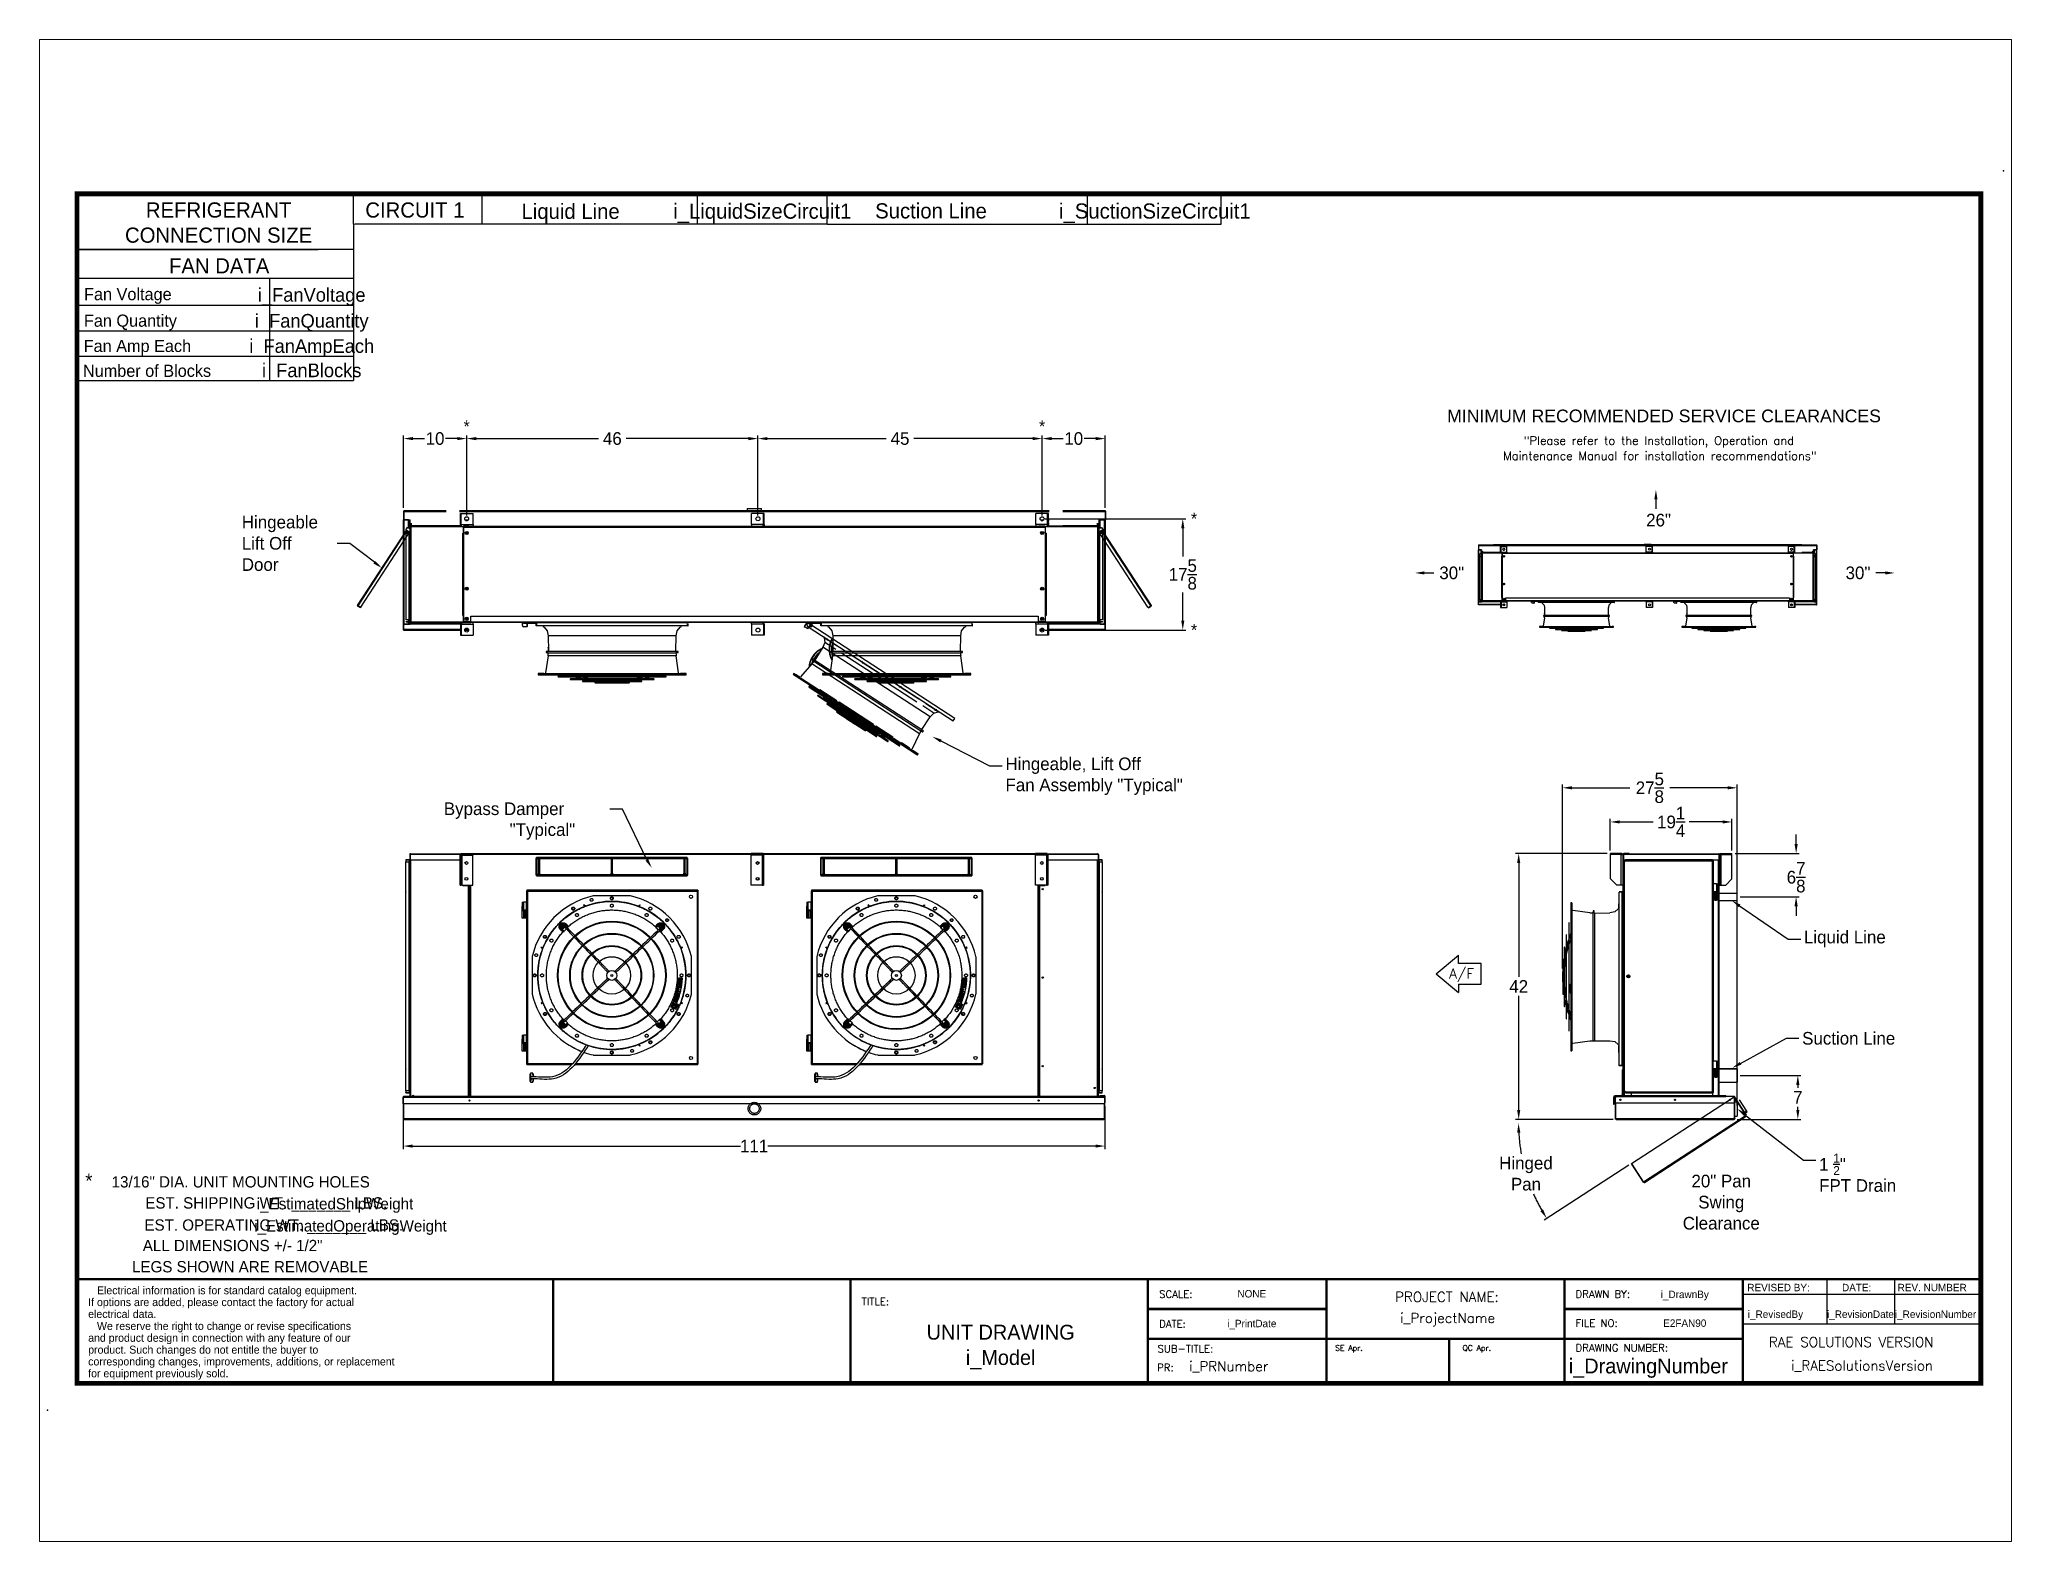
# Paper-space layout 'Layout1' of a CAD drawing. Header units: inches. Extents: x 1.05 to 9.45, y 0.8 to 7.2.
# The model-space entities are those that its viewports show. They can reach past a viewport. Long polylines and large blocks are cut down to what shows.
import ezdxf
from ezdxf import colors
from ezdxf.entities.mleader import LeaderData, LeaderLine
from ezdxf.enums import TextEntityAlignment as Align
from ezdxf.math import Vec2, Vec3

# ---------------------------------------------------------------- set-up
doc = ezdxf.new("R2010")
doc.units = ezdxf.units.IN
doc.header["$MEASUREMENT"] = 0
doc.header["$PDSIZE"] = -1
doc.linetypes.add('DASHED', pattern=[0.75, 0.5, -0.25])
doc.linetypes.add('PHANTOM', pattern=[0.5, 0.25, -0.05, 0.05, -0.05, 0.05, -0.05])
for name, color, linetype in [('C1EFD', 7, 'Continuous'), ('C1RC', 7, 'Continuous'), ('Hingeable', 7, 'PHANTOM')]:
    doc.layers.add(name, color=color, linetype=linetype)
doc.styles.add('dimentions', font='arial.ttf')
doc.styles.add('SIMPLEX', font='SIMPLEX')
doc.dimstyles.new('RAE Solutions', dxfattribs={"dimtxt": 2, "dimasz": 1.5, "dimexe": 0.5, "dimexo": 0.5, "dimgap": 0.5, "dimtad": 0, "dimtih": 1, "dimtoh": 1, "dimdec": 3, "dimrnd": 0.125, "dimzin": 1, "dimdsep": 46, "dimlunit": 5, "dimtxsty": 'Standard', "dimcen": 0.09, "dimadec": 0, "dimazin": 0, "dimtfac": 1, "dimtdec": 3, "dimtofl": 0, "dimtmove": 0, "dimatfit": 3, "dimfxl": 1, "dimtolj": 1, "dimtzin": 1, "dimarcsym": 0})

psp = doc.layouts.get("Layout1")

msp = doc.modelspace()

# ---------------------------------------------------------------- texts
at = {"lineweight": 30}
for s, height, style, p in [('MINIMUM RECOMMENDED SERVICE CLEARANCES', 1.99998, 'dimentions', (1129.6876, 401.9498)), ('SE Apr.', 0.88197, 'SIMPLEX', (1111.9875, 255.0711)), ('QC Apr.', 0.88197, 'SIMPLEX', (1132.1311, 255.0711))]:
    msp.add_text(s, height=height, dxfattribs=dict(at, style=style)).set_placement(p)
at = {"linetype": 'Continuous', "lineweight": 25}
for p in [(974.6438, 400.3546), (1065.6438, 400.3546), (1089.6742, 385.7628), (1089.6742, 368.1503)]:
    msp.add_text('*', height=1.8706, dxfattribs=at).set_placement(p, align=Align.CENTER)
at = {"style": 'SIMPLEX'}
for s, height, p in [('"Please refer to the Installation, Operation and', 1.327987, (1163.1862, 398.3806)), ('Maintenance Manual for installation recommendations"', 1.327987, (1163.3446, 395.9735)), ('PROJECT NAME:', 1.561678, (1129.6575, 262.8127)), ('i_ProjectName', 1.561678, (1129.7762, 259.4701)), ('i_RAESolutionsVersion', 1.561678, (1195.314, 251.9513))]:
    msp.add_text(s, height=height, dxfattribs=at).set_placement(p, align=Align.CENTER)
at = {"linetype": 'Continuous', "lineweight": 25}
for s, p in [('Bypass Damper', (971.0381, 339.8108)), (' "Typical"', (980.702, 336.5108))]:
    msp.add_text(s, height=2, dxfattribs=at).set_placement(p)
at = {"linetype": 'Continuous', "lineweight": 25, "style": 'SIMPLEX'}
msp.add_text('A/F', height=1.577, dxfattribs=at).set_placement((1130.0269, 313.9413))
for s, height, p in [('*', 2.1998, (914.904, 280.8671)), ('EST. SHIPPING WT. _______ LBS.', 1.787463, (942.9648, 277.5684)), ('i_EstimatedShipWeight', 1.789514, (953.8291, 277.4318)), ('EST. OPERATING WT. _______ LBS.', 1.787463, (944.1517, 274.072)), ('i_EstimatedOperatingWeight', 1.787463, (956.2749, 273.9354)), ('ALL DIMENSIONS +/- 1/2"', 1.787463, (937.6431, 270.828)), ('LEGS SHOWN ARE REMOVABLE', 1.787463, (940.394, 267.473)), ('NONE', 1.17596, (1098.8026, 263.5019)), ('i_DrawnBy', 1.17596, (1167.2729, 263.4011)), ('UNIT DRAWING', 2.351925, (1059.0858, 256.834)), ('i_PrintDate', 1.175963, (1098.8026, 258.7981)), ('E2FAN90', 1.17596, (1167.2729, 258.8513)), ('i_RevisedBy', 1.175963, (1181.613, 260.2673)), ('i_RevisionDate', 1.175963, (1195.057, 260.2673)), ('i_RevisionNumber', 1.175963, (1206.9324, 260.2673)), ('i_Model', 2.35193, (1059.0858, 252.8255)), ('i_DrawingNumber', 2.351925, (1161.5137, 251.4899))]:
    msp.add_text(s, height=height).set_placement(p, align=Align.CENTER)
for s, height, p in [('13/16" DIA. UNIT MOUNTING HOLES', 1.787463, (918.511, 280.898)), ('REVISED BY:', 1.175963, (1177.1656, 264.4839)), ('DATE:', 1.17596, (1192.1407, 264.4839)), ('REV. NUMBER', 1.175963, (1200.9347, 264.4839))]:
    msp.add_text(s, height=height).set_placement(p)
at = {"lineweight": 25}
for s, p in [('   Electrical information is for standard catalog equipment.', (914.7949, 264.01)), ('If options are added, please contact the factory for actual', (914.7949, 262.1369)), ('electrical data.', (914.7949, 260.2637)), ('   We reserve the right to change or revise specifications', (914.7949, 258.367)), ('and product design in connection with any feature of our', (914.7949, 256.4938)), ('product. Such changes do not entitle the buyer to', (914.7949, 254.6207)), ('corresponding changes, improvements, additions, or replacement ', (914.7949, 252.7475)), ('for equipment previously sold.', (914.7949, 250.8744))]:
    msp.add_text(s, height=1.248763, dxfattribs=at).set_placement(p)
at = {"style": 'SIMPLEX'}
for s, height, p in [('TITLE:', 1.17596, (1037.1082, 262.2638)), ('SCALE:', 1.17596, (1084.1467, 263.4398)), ('DRAWN BY:', 1.17596, (1150.0006, 263.4398)), ('DATE:', 1.17596, (1084.1467, 258.7359)), ('FILE NO:', 1.17596, (1150.0006, 258.8496)), ('SUB-TITLE:', 1.17596, (1083.8919, 254.8081)), ('DRAWING NUMBER:', 1.175963, (1150.0006, 254.9509)), ('RAE SOLUTIONS VERSION', 1.561678, (1180.5826, 255.662)), ('i_PRNumber', 1.56168, (1088.9127, 251.8342))]:
    msp.add_text(s, height=height, dxfattribs=at).set_placement(p)
msp.add_text('PR:', height=1.17596, dxfattribs=at).set_placement((1086.4504, 251.8342), align=Align.RIGHT)
at = {"linetype": 'Continuous', "lineweight": 25, "char_height": 2, "attachment_point": 5}
for s, insert in [('\\A1;26"', (1163.131, 386.4577)), ('\\A1;30"', (1130.4209, 378.1102)), ('\\A1;30"', (1194.6619, 378.1102))]:
    msp.add_mtext(s, dxfattribs=dict(at, insert=insert))
at = {"layer": 'C1EFD'}
for s, height, p in [('FAN DATA', 2.39998, (935.5087, 425.4899)), ('i_FanVoltage', 2.159978, (950.1439, 421.0127)), ('i_FanQuantity', 2.159978, (950.1439, 416.9109)), ('i_FanAmpEach', 2.159978, (950.1439, 412.92)), ('i_FanBlocks', 2.159978, (950.1439, 409.0755))]:
    msp.add_text(s, height=height, dxfattribs=at).set_placement(p, align=Align.CENTER)
for s, p in [('Fan Voltage', (914.1452, 421.249)), ('Fan Quantity', (914.1257, 417.0565)), ('Fan Amp Each', (914.0853, 413.0583)), ('Number of Blocks', (913.9714, 409.1228))]:
    msp.add_text(s, height=1.919981, dxfattribs=at).set_placement(p)
at = {"layer": 'C1RC'}
for s, height, p in [('REFRIGERANT', 2.399976, (935.4198, 434.326)), ('CIRCUIT 1', 2.39998, (966.4679, 434.3204)), ('i_LiquidSizeCircuit1', 2.399976, (1021.4006, 434.1406)), ('i_SuctionSizeCircuit1', 2.399976, (1083.4781, 434.1582)), ('CONNECTION SIZE', 2.399976, (935.4198, 430.3414))]:
    msp.add_text(s, height=height, dxfattribs=at).set_placement(p, align=Align.CENTER)
msp.add_text('Liquid Line', height=2.399976, dxfattribs=at).set_placement((983.3201, 433.3946), align=Align.BOTTOM_LEFT)
msp.add_text('Suction Line', height=2.399976, dxfattribs=at).set_placement((1039.2483, 434.185))
at = {"layer": 'Hingeable', "linetype": 'PHANTOM', "ltscale": 10}
for s, p in [('Hingeable', (939.0875, 385.1539)), ('Lift Off ', (939.0875, 381.7951)), ('Door', (939.0875, 378.4363))]:
    msp.add_text(s, height=2, dxfattribs=at).set_placement(p)
at = {"layer": 'Hingeable', "linetype": 'PHANTOM', "ltscale": 10, "char_height": 2, "attachment_point": 5}
for s, insert, width in [('\\A1;Hinged Pan', (1142.1609, 283.0824), 4.666667), ('\\A1;20" Pan Swing\\PClearance', (1173.0444, 278.5689), 16.463688)]:
    msp.add_mtext(s, dxfattribs=dict(at, insert=insert, width=width))

# ---------------------------------------------------------------- blocks, each defined once
blk = doc.blocks.new('*D202')
at = {"color": 0, "linetype": 'Continuous', "lineweight": -2}
for p, q in [((1175.24, 333.73), (1185.38, 333.73)), ((1184.88, 335.23), (1184.88, 336.73)), ((1176.05, 326.88), (1185.38, 326.88)), ((1184.88, 325.38), (1184.88, 323.88))]:
    blk.add_line(p, q, dxfattribs=at)
at = {"color": 0, "linetype": 'Continuous'}
for points in [[(1184.63, 335.23), (1185.13, 335.23), (1184.88, 333.73)], [(1184.63, 325.38), (1185.13, 325.38), (1184.88, 326.88)]]:
    blk.add_solid(points, dxfattribs=at)
at = {"layer": 'Defpoints', "color": 0, "linetype": 'Continuous'}
for p in [(1174.74, 333.73), (1175.55, 326.88), (1184.88, 326.88)]:
    blk.add_point(p, dxfattribs=at)
at = {"color": 0, "linetype": 'Continuous', "lineweight": 25, "insert": (1184.88, 329.98), "char_height": 2, "attachment_point": 5}
blk.add_mtext('\\A1;6{\\H1x;\\S7/8;}', dxfattribs=at)
blk = doc.blocks.new('*D204')
at = {"color": 0, "linetype": 'Continuous', "lineweight": -2}
for p, q in [((1155.5, 334.23), (1155.5, 339.22)), ((1157, 338.72), (1162.29, 338.72)), ((1173.24, 338.72), (1167.96, 338.72)), ((1174.74, 334.23), (1174.74, 339.22))]:
    blk.add_line(p, q, dxfattribs=at)
at = {"color": 0, "linetype": 'Continuous'}
for points in [[(1157, 338.97), (1157, 338.47), (1155.5, 338.72)], [(1173.24, 338.97), (1173.24, 338.47), (1174.74, 338.72)]]:
    blk.add_solid(points, dxfattribs=at)
at = {"layer": 'Defpoints', "color": 0, "linetype": 'Continuous'}
for p in [(1155.5, 338.72), (1155.5, 333.73), (1174.74, 333.73)]:
    blk.add_point(p, dxfattribs=at)
at = {"color": 0, "linetype": 'Continuous', "lineweight": 25, "insert": (1165.12, 338.72), "char_height": 2, "attachment_point": 5}
blk.add_mtext('\\A1;19{\\H1x;\\S1/4;}', dxfattribs=at)
blk = doc.blocks.new('*D205')
at = {"color": 0, "linetype": 'Continuous', "lineweight": -2}
for p, q in [((1147.95, 315.52), (1147.95, 344.62)), ((1149.45, 344.12), (1158.58, 344.12)), ((1174.05, 344.12), (1164.92, 344.12)), ((1175.55, 293.87), (1175.55, 344.62))]:
    blk.add_line(p, q, dxfattribs=at)
at = {"color": 0, "linetype": 'Continuous'}
for points in [[(1149.45, 344.37), (1149.45, 343.87), (1147.95, 344.12)], [(1174.05, 344.37), (1174.05, 343.87), (1175.55, 344.12)]]:
    blk.add_solid(points, dxfattribs=at)
at = {"layer": 'Defpoints', "color": 0, "linetype": 'Continuous'}
for p in [(1147.95, 344.12), (1147.95, 315.02), (1175.55, 293.37)]:
    blk.add_point(p, dxfattribs=at)
at = {"color": 0, "linetype": 'Continuous', "lineweight": 25, "insert": (1161.75, 344.12), "char_height": 2, "attachment_point": 5}
blk.add_mtext('\\A1;27{\\H1x;\\S5/8;}', dxfattribs=at)
blk = doc.blocks.new('*D206')
at = {"color": 0, "linetype": 'Continuous', "lineweight": -2}
for p, q in [((1155, 333.73), (1140.51, 333.73)), ((1141.01, 332.23), (1141.01, 314.2)), ((1141.01, 293.17), (1141.01, 311.2)), ((1155.94, 291.67), (1140.51, 291.67))]:
    blk.add_line(p, q, dxfattribs=at)
at = {"color": 0, "linetype": 'Continuous'}
for points in [[(1140.76, 332.23), (1141.26, 332.23), (1141.01, 333.73)], [(1140.76, 293.17), (1141.26, 293.17), (1141.01, 291.67)]]:
    blk.add_solid(points, dxfattribs=at)
at = {"layer": 'Defpoints', "color": 0, "linetype": 'Continuous'}
for p in [(1155.5, 333.73), (1141.01, 291.67), (1156.44, 291.67)]:
    blk.add_point(p, dxfattribs=at)
at = {"color": 0, "linetype": 'Continuous', "lineweight": 25, "insert": (1141.01, 312.7), "char_height": 2, "attachment_point": 5}
blk.add_mtext('\\A1;42', dxfattribs=at)
blk = doc.blocks.new('*D207')
at = {"color": 0, "lineweight": -2}
for p, q in [((964.65, 388.4), (964.65, 399.86)), ((966.15, 399.36), (967.98, 399.36)), ((973.15, 399.36), (971.32, 399.36)), ((974.65, 387.18), (974.65, 399.86))]:
    blk.add_line(p, q, dxfattribs=at)
at = {"color": 0}
for points in [[(966.15, 399.61), (966.15, 399.11), (964.65, 399.36)], [(973.15, 399.61), (973.15, 399.11), (974.65, 399.36)]]:
    blk.add_solid(points, dxfattribs=at)
at = {"layer": 'Defpoints', "color": 0}
for p in [(974.65, 399.36), (964.65, 387.9), (974.65, 386.68)]:
    blk.add_point(p, dxfattribs=at)
at = {"color": 0, "insert": (969.65, 399.36), "char_height": 2, "attachment_point": 5}
blk.add_mtext('\\A1;10', dxfattribs=at)
blk = doc.blocks.new('*D208')
at = {"color": 0, "lineweight": -2}
for p, q in [((1065.65, 387.18), (1065.65, 399.86)), ((1067.15, 399.36), (1068.98, 399.36)), ((1074.14, 399.36), (1072.31, 399.36)), ((1075.64, 388.4), (1075.64, 399.86))]:
    blk.add_line(p, q, dxfattribs=at)
at = {"color": 0}
for points in [[(1067.15, 399.61), (1067.15, 399.11), (1065.65, 399.36)], [(1074.14, 399.61), (1074.14, 399.11), (1075.64, 399.36)]]:
    blk.add_solid(points, dxfattribs=at)
at = {"layer": 'Defpoints', "color": 0}
for p in [(1075.64, 399.36), (1075.64, 387.9), (1065.65, 386.68)]:
    blk.add_point(p, dxfattribs=at)
at = {"color": 0, "insert": (1070.65, 399.36), "char_height": 2, "attachment_point": 5}
blk.add_mtext('\\A1;10', dxfattribs=at)
blk = doc.blocks.new('*D209')
at = {"color": 0, "linetype": 'Continuous', "lineweight": -2}
for p, q in [((1066.15, 386.68), (1088.39, 386.68)), ((1087.89, 385.18), (1087.89, 380.71)), ((1087.89, 370.57), (1087.89, 375.04)), ((1066.15, 369.07), (1088.39, 369.07))]:
    blk.add_line(p, q, dxfattribs=at)
at = {"color": 0, "linetype": 'Continuous'}
for points in [[(1087.64, 385.18), (1088.14, 385.18), (1087.89, 386.68)], [(1087.64, 370.57), (1088.14, 370.57), (1087.89, 369.07)]]:
    blk.add_solid(points, dxfattribs=at)
at = {"layer": 'Defpoints', "color": 0, "linetype": 'Continuous'}
for p in [(1065.65, 386.68), (1065.65, 369.07), (1087.89, 369.07)]:
    blk.add_point(p, dxfattribs=at)
at = {"color": 0, "linetype": 'Continuous', "lineweight": 25, "insert": (1087.89, 377.88), "char_height": 2, "attachment_point": 5}
blk.add_mtext('\\A1;17{\\H1x;\\S5/8;}', dxfattribs=at)
blk = doc.blocks.new('*D199')
at = {"color": 0, "lineweight": -2}
for p, q in [((964.6, 293.64), (964.6, 286.95)), ((1075.59, 293.77), (1075.59, 286.95)), ((966.1, 287.45), (1017.93, 287.45)), ((1074.09, 287.45), (1022.27, 287.45))]:
    blk.add_line(p, q, dxfattribs=at)
at = {"color": 0}
for points in [[(966.1, 287.7), (966.1, 287.2), (964.6, 287.45)], [(1074.09, 287.7), (1074.09, 287.2), (1075.59, 287.45)]]:
    blk.add_solid(points, dxfattribs=at)
at = {"layer": 'Defpoints', "color": 0}
for p in [(964.6, 294.14), (1075.59, 294.27), (1075.59, 287.45)]:
    blk.add_point(p, dxfattribs=at)
at = {"color": 0, "insert": (1020.1, 287.45), "char_height": 2, "attachment_point": 5}
blk.add_mtext('\\A1;111', dxfattribs=at)
blk = doc.blocks.new('*D197')
at = {"color": 0, "lineweight": -2}
for p, q in [((974.65, 387.18), (974.65, 399.86)), ((976.15, 399.36), (995.51, 399.36)), ((1019.21, 399.36), (999.85, 399.36)), ((1020.71, 387.18), (1020.71, 399.86))]:
    blk.add_line(p, q, dxfattribs=at)
at = {"color": 0}
for points in [[(976.15, 399.61), (976.15, 399.11), (974.65, 399.36)], [(1019.21, 399.61), (1019.21, 399.11), (1020.71, 399.36)]]:
    blk.add_solid(points, dxfattribs=at)
at = {"layer": 'Defpoints', "color": 0}
for p in [(1020.71, 399.36), (974.65, 386.68), (1020.71, 386.68)]:
    blk.add_point(p, dxfattribs=at)
at = {"color": 0, "insert": (997.68, 399.36), "char_height": 2, "attachment_point": 5}
blk.add_mtext('\\A1;46', dxfattribs=at)
blk = doc.blocks.new('*D198')
at = {"color": 0, "lineweight": -2}
for p, q in [((1020.71, 387.18), (1020.71, 399.86)), ((1022.21, 399.36), (1041.01, 399.36)), ((1064.15, 399.36), (1045.35, 399.36)), ((1065.65, 387.18), (1065.65, 399.86))]:
    blk.add_line(p, q, dxfattribs=at)
at = {"color": 0}
for points in [[(1022.21, 399.61), (1022.21, 399.11), (1020.71, 399.36)], [(1064.15, 399.61), (1064.15, 399.11), (1065.65, 399.36)]]:
    blk.add_solid(points, dxfattribs=at)
at = {"layer": 'Defpoints', "color": 0}
for p in [(1065.65, 399.36), (1020.71, 386.68), (1065.65, 386.68)]:
    blk.add_point(p, dxfattribs=at)
at = {"color": 0, "insert": (1043.18, 399.36), "char_height": 2, "attachment_point": 5}
blk.add_mtext('\\A1;45', dxfattribs=at)
blk = doc.blocks.new('*D210')
at = {"color": 0, "lineweight": -2}
for p, q in [((1176.05, 298.63), (1185.65, 298.63)), ((1185.15, 297.13), (1185.15, 296.65)), ((1185.15, 293.17), (1185.15, 293.65)), ((1175.54, 291.67), (1185.65, 291.67))]:
    blk.add_line(p, q, dxfattribs=at)
at = {"color": 0}
for points in [[(1184.9, 297.13), (1185.4, 297.13), (1185.15, 298.63)], [(1184.9, 293.17), (1185.4, 293.17), (1185.15, 291.67)]]:
    blk.add_solid(points, dxfattribs=at)
at = {"layer": 'Defpoints', "color": 0}
for p in [(1175.55, 298.63), (1185.15, 298.63), (1175.04, 291.67)]:
    blk.add_point(p, dxfattribs=at)
at = {"color": 0, "insert": (1185.15, 295.15), "char_height": 2, "attachment_point": 5}
blk.add_mtext('\\A1;7', dxfattribs=at)

# ---------------------------------------------------------------- dimensions: what is measured, and where the dimension line sits
for base, p1, p2, picture, middle in [((974.648442, 399.356943), (964.652943, 387.901758), (974.648442, 386.683008), '*D207', (969.650693, 399.356943)), ((1020.7109421022, 399.3569434638), (974.6484421022, 386.6830083522), (1020.7109421022, 386.6830083522), '*D197', (997.6796921022, 399.3569434638)), ((1065.6484421022, 399.3569434638), (1020.7109421022, 386.6830083522), (1065.6484421022, 386.6830083523), '*D198', (1043.1796921022, 399.3569434638)), ((1075.643941, 399.356943), (1065.648442, 386.683008), (1075.643941, 387.901758), '*D208', (1070.646192, 399.356943)), ((1075.5939, 287.4535), (964.6029, 294.1433), (1075.5939, 294.2705), '*D199', (1020.0984, 287.4535))]:
    dim = msp.add_linear_dim(base=base, p1=p1, p2=p2, dimstyle='RAE Solutions')
    dim.commit()
    dim.dimension.update_dxf_attribs({"geometry": picture, "text_midpoint": middle})
at = {"linetype": 'Continuous', "lineweight": 25}
for base, p1, p2, picture, middle in [((1087.8932646902, 369.0705083522), (1065.6484421022, 386.6830083523), (1065.6484421022, 369.0705083522), '*D209', (1087.8932646902, 377.8767583522)), ((1141.0105008492, 291.6687817362), (1155.5038531882, 333.7252817093), (1156.4368536101, 291.6687817362), '*D206', (1141.0105008492, 312.6970317227))]:
    dim = msp.add_linear_dim(base=base, p1=p1, p2=p2, angle=90, dimstyle='RAE Solutions', dxfattribs=at)
    dim.commit()
    dim.dimension.update_dxf_attribs({"geometry": picture, "text_midpoint": middle})
for base, p1, p2, picture, middle in [((1147.9527, 344.1171), (1175.5456, 293.3718), (1147.9527, 315.0181), '*D205', (1161.7492, 344.1171)), ((1155.5038531882, 338.7208607595), (1174.7413531949, 333.7252817093), (1155.5038531882, 333.7252817093), '*D204', (1165.1226031916, 338.7208607595))]:
    dim = msp.add_linear_dim(base=base, p1=p1, p2=p2, dimstyle='RAE Solutions', dxfattribs=at)
    dim.commit()
    dim.dimension.update_dxf_attribs({"geometry": picture, "text_midpoint": middle})
dim = msp.add_linear_dim(base=(1184.8805, 326.8815), p1=(1174.7414, 333.7253), p2=(1175.5456, 326.8815), angle=90, dimstyle='RAE Solutions', dxfattribs=at)
dim.commit()
dim.dimension.update_dxf_attribs({"geometry": '*D202', "text_midpoint": (1184.8805, 329.9774), "dimtype": 160})
dim = msp.add_linear_dim(base=(1185.147998, 298.6252821), p1=(1175.0433499, 291.6687825), p2=(1175.5456375, 298.6252821), angle=90, dimstyle='RAE Solutions')
dim.commit()
dim.dimension.update_dxf_attribs({"geometry": '*D210', "text_midpoint": (1185.147998, 295.1470323), "dimtype": 160})

# ---------------------------------------------------------------- linework, layer by layer
at = {"linetype": 'Continuous', "lineweight": 25}
for p, q in [((964.6529, 387.9018), (964.6529, 386.4955)), ((964.6529, 387.9018), (964.7029, 387.9018)), ((964.6529, 387.9018), (964.6529, 386.4955)), ((964.6529, 387.9018), (964.7029, 387.9018)), ((964.6529, 387.9018), (964.6529, 386.4955)), ((964.6529, 387.9018), (964.7029, 387.9018)), ((964.7029, 388.007), (964.7029, 387.85)), ((964.7029, 388.007), (971.3979, 388.007)), ((964.7029, 388.007), (964.7029, 387.85)), ((964.7029, 388.007), (964.7029, 387.85)), ((964.7029, 388.007), (971.3979, 388.007)), ((964.7029, 387.85), (964.7029, 386.5095)), ((964.7029, 387.85), (971.3979, 387.85)), ((964.7029, 387.85), (964.7029, 386.5095)), ((964.7029, 387.85), (964.7029, 386.5095)), ((964.7029, 387.85), (971.3979, 387.85)), ((973.5229, 388.007), (1066.7739, 388.007)), ((973.5229, 387.85), (1066.7739, 387.85)), ((973.6484, 385.7595), (973.6484, 387.4955)), ((973.6484, 387.4955), (973.7784, 387.4955)), ((973.6484, 385.7595), (973.6484, 387.4955)), ((973.6484, 387.4955), (973.7784, 387.4955)), ((973.6484, 385.7595), (973.6484, 387.4955)), ((973.6484, 387.4955), (973.7784, 387.4955)), ((973.7784, 385.7595), (973.7784, 387.4955)), ((973.7784, 385.7595), (973.7784, 387.4955)), ((973.7784, 385.7595), (973.7784, 387.4955)), ((973.7855, 387.4955), (975.6484, 387.4955)), ((973.7855, 385.7595), (973.7855, 387.4955)), ((973.7855, 387.4955), (975.6484, 387.4955)), ((973.7855, 385.7595), (973.7855, 387.4955)), ((973.7855, 387.4955), (975.6484, 387.4955)), ((973.7855, 385.7595), (973.7855, 387.4955)), ((975.6484, 385.7595), (975.6484, 387.4955)), ((975.6484, 385.7595), (975.6484, 387.4955)), ((975.6484, 385.7595), (975.6484, 387.4955)), ((1019.0234, 388.2998), (1019.0234, 388.007)), ((1019.0234, 388.2998), (1021.2734, 388.2998)), ((1019.7109, 385.7595), (1019.7109, 387.4955)), ((1021.5739, 387.4955), (1019.7109, 387.4955)), ((1021.2734, 388.007), (1021.2734, 388.2998)), ((1021.5739, 385.7595), (1021.5739, 387.4955)), ((1021.7109, 387.4955), (1021.5809, 387.4955)), ((1021.5809, 385.7595), (1021.5809, 387.4955)), ((1021.7109, 385.7595), (1021.7109, 387.4955)), ((1064.6484, 385.7595), (1064.6484, 387.4955)), ((1066.5114, 387.4955), (1064.6484, 387.4955)), ((1064.6484, 385.7595), (1064.6484, 387.4955)), ((1066.5114, 387.4955), (1064.6484, 387.4955)), ((1064.6484, 385.7595), (1064.6484, 387.4955)), ((1066.5114, 387.4955), (1064.6484, 387.4955)), ((1066.5114, 385.7595), (1066.5114, 387.4955)), ((1066.5114, 385.7595), (1066.5114, 387.4955)), ((1066.5114, 385.7595), (1066.5114, 387.4955)), ((1066.6484, 387.4955), (1066.5184, 387.4955)), ((1066.5184, 385.7595), (1066.5184, 387.4955)), ((1066.6484, 387.4955), (1066.5184, 387.4955)), ((1066.5184, 385.7595), (1066.5184, 387.4955)), ((1066.6484, 387.4955), (1066.5184, 387.4955)), ((1066.5184, 385.7595), (1066.5184, 387.4955)), ((1066.6484, 385.7595), (1066.6484, 387.4955)), ((1066.6484, 385.7595), (1066.6484, 387.4955)), ((1066.6484, 385.7595), (1066.6484, 387.4955)), ((1068.8989, 388.007), (1075.5939, 388.007)), ((1068.8989, 388.007), (1075.5939, 388.007)), ((1068.8989, 388.007), (1075.5939, 388.007)), ((1068.8989, 387.85), (1075.5939, 387.85)), ((1068.8989, 387.85), (1075.5939, 387.85)), ((1068.8989, 387.85), (1075.5939, 387.85)), ((1075.5939, 388.007), (1075.5939, 387.85)), ((1075.5939, 388.007), (1075.5939, 387.85)), ((1075.5939, 388.007), (1075.5939, 387.85)), ((1075.6439, 387.9018), (1075.5939, 387.9018)), ((1075.6439, 387.9018), (1075.5939, 387.9018)), ((1075.6439, 387.9018), (1075.5939, 387.9018)), ((1075.5939, 387.85), (1075.5939, 386.5095)), ((1075.5939, 387.85), (1075.5939, 386.5095)), ((1075.5939, 387.85), (1075.5939, 386.5095)), ((1075.6439, 387.9018), (1075.6439, 386.4955)), ((1075.6439, 387.9018), (1075.6439, 386.4955)), ((1075.6439, 387.9018), (1075.6439, 386.4955)), ((1162.7125, 389.758), (1162.7125, 388.258)), ((964.6529, 370.0268), (964.6529, 386.4955)), ((964.6529, 386.4955), (964.7859, 386.4955)), ((964.6529, 370.0268), (964.6529, 386.4955)), ((964.6529, 386.4955), (964.7859, 386.4955)), ((964.6529, 370.0268), (964.6529, 386.4955)), ((964.6529, 386.4955), (964.7859, 386.4955)), ((964.7029, 386.4955), (964.7029, 386.5095)), ((964.7029, 386.5095), (965.7029, 386.5095)), ((964.7029, 386.4955), (964.7029, 386.5095)), ((964.7029, 386.5095), (965.7029, 386.5095)), ((964.7029, 386.4955), (964.7029, 386.5095)), ((964.7029, 386.5095), (965.7029, 386.5095)), ((964.7529, 386.5095), (964.7529, 386.4955)), ((964.7529, 386.5095), (964.7529, 386.4955)), ((964.7529, 386.5095), (964.7529, 386.4955)), ((964.7606, 386.4955), (964.7606, 386.5095)), ((964.7606, 386.4955), (964.7606, 386.5095)), ((964.7606, 386.4955), (964.7606, 386.5095)), ((964.7859, 370.0268), (964.7859, 386.4955)), ((965.4654, 386.4955), (964.7859, 386.4955)), ((964.7859, 370.0268), (964.7859, 386.4955)), ((965.4654, 386.4955), (964.7859, 386.4955)), ((964.7859, 370.0268), (964.7859, 386.4955)), ((965.4654, 386.4955), (964.7859, 386.4955)), ((964.8936, 386.4955), (964.8936, 386.5095)), ((964.8936, 386.4955), (964.8936, 386.5095)), ((964.8936, 386.4955), (964.8936, 386.5095)), ((965.0537, 384.547), (965.0537, 385.047)), ((965.0537, 384.547), (965.0537, 385.047)), ((965.0537, 384.547), (965.0537, 385.047)), ((965.1007, 384.547), (965.0537, 384.547)), ((965.1007, 384.547), (965.0537, 384.547)), ((965.1007, 384.547), (965.0537, 384.547)), ((965.1007, 384.547), (965.5797, 384.547)), ((965.1007, 384.484), (965.1007, 384.547)), ((965.1007, 384.547), (965.5797, 384.547)), ((965.1007, 384.484), (965.1007, 384.547)), ((965.1007, 384.547), (965.5797, 384.547)), ((965.1007, 384.484), (965.1007, 384.547)), ((965.1007, 384.484), (965.5797, 384.484)), ((965.1007, 384.484), (965.5797, 384.484)), ((965.1007, 384.484), (965.5797, 384.484)), ((965.1007, 370.672), (965.1007, 384.401)), ((965.1007, 384.401), (965.5797, 384.401)), ((965.1007, 370.672), (965.1007, 384.401)), ((965.1007, 384.401), (965.5797, 384.401)), ((965.1007, 370.672), (965.1007, 384.401)), ((965.1007, 384.401), (965.5797, 384.401)), ((965.2412, 385.2345), (965.4602, 385.2345)), ((965.2412, 385.2345), (965.4602, 385.2345)), ((965.2412, 385.2345), (965.4602, 385.2345)), ((965.6917, 385.235), (965.2417, 385.235)), ((965.6917, 385.235), (965.2417, 385.235)), ((965.6917, 385.235), (965.2417, 385.235)), ((965.4654, 385.235), (965.4654, 386.4955)), ((965.4654, 385.235), (965.4654, 386.4955)), ((965.4654, 385.235), (965.4654, 386.4955)), ((965.4654, 384.401), (965.4654, 384.484)), ((965.4654, 384.401), (965.4654, 384.484)), ((965.4654, 384.401), (965.4654, 384.484)), ((965.5106, 385.235), (965.5106, 386.5095)), ((965.5106, 385.235), (965.5106, 386.5095)), ((965.5106, 385.235), (965.5106, 386.5095)), ((965.5106, 384.401), (965.5106, 384.484)), ((965.5106, 384.401), (965.5106, 384.484)), ((965.5106, 384.401), (965.5106, 384.484)), ((965.5797, 384.484), (965.5797, 384.547)), ((965.6477, 384.547), (965.5797, 384.547)), ((965.5797, 384.484), (965.5797, 384.547)), ((965.6477, 384.547), (965.5797, 384.547)), ((965.5797, 384.484), (965.5797, 384.547)), ((965.6477, 384.547), (965.5797, 384.547)), ((965.5797, 370.672), (965.5797, 384.401)), ((965.5797, 384.401), (965.6917, 384.401)), ((965.5797, 370.672), (965.5797, 384.401)), ((965.5797, 384.401), (965.6917, 384.401)), ((965.5797, 370.672), (965.5797, 384.401)), ((965.5797, 384.401), (965.6917, 384.401)), ((965.6436, 386.5095), (965.6436, 385.235)), ((965.6436, 386.5095), (965.6436, 385.235)), ((965.6436, 386.5095), (965.6436, 385.235)), ((965.6436, 384.547), (965.6436, 384.5323)), ((965.6436, 384.547), (965.6436, 384.5323)), ((965.6436, 384.547), (965.6436, 384.5323)), ((965.6436, 384.454), (965.6436, 384.401)), ((965.6436, 384.454), (965.6436, 384.401)), ((965.6436, 384.454), (965.6436, 384.401)), ((965.6477, 385.047), (965.6477, 384.547)), ((965.6477, 385.047), (965.6477, 384.547)), ((965.6477, 385.047), (965.6477, 384.547)), ((965.6477, 384.641), (965.6917, 384.641)), ((965.6477, 384.641), (965.6917, 384.641)), ((965.6477, 384.641), (965.6917, 384.641)), ((965.6917, 370.3213), (965.6917, 385.4822)), ((965.6917, 385.4822), (965.7417, 385.4822)), ((965.6917, 370.3213), (965.6917, 385.4822)), ((965.6917, 385.4822), (965.7417, 385.4822)), ((965.6917, 370.3213), (965.6917, 385.4822)), ((965.6917, 385.4822), (965.7417, 385.4822)), ((965.7029, 386.3985), (965.7029, 386.5095)), ((965.7029, 386.3985), (965.7029, 386.5095)), ((965.7029, 386.3985), (965.7029, 386.5095)), ((965.7029, 386.0026), (965.7029, 386.3985)), ((965.7029, 386.0026), (965.7029, 386.3985)), ((965.7029, 386.0026), (965.7029, 386.3985)), ((965.7266, 386.0026), (965.7266, 385.4822)), ((965.7266, 386.0026), (965.7266, 385.4822)), ((965.7266, 386.0026), (965.7266, 385.4822)), ((965.7488, 385.5393), (973.8676, 385.5393)), ((965.7488, 385.5393), (965.7488, 385.4893)), ((965.7488, 385.5393), (973.8676, 385.5393)), ((965.7488, 385.5393), (965.7488, 385.4893)), ((965.7488, 385.5393), (973.8676, 385.5393)), ((965.7488, 385.5393), (965.7488, 385.4893)), ((974.1477, 385.4063), (965.8247, 385.4063)), ((965.8247, 385.4063), (965.8247, 370.3973)), ((974.1477, 385.4063), (965.8247, 385.4063)), ((965.8247, 385.4063), (965.8247, 370.3973)), ((974.1477, 385.4063), (965.8247, 385.4063)), ((965.8247, 385.4063), (965.8247, 370.3973)), ((965.8747, 386.0026), (965.8747, 385.566)), ((965.8747, 386.0026), (965.8747, 385.566)), ((965.8747, 386.0026), (965.8747, 385.566)), ((965.8747, 385.566), (965.8747, 385.5393)), ((973.7369, 385.566), (965.8747, 385.566)), ((965.8747, 385.566), (965.8747, 385.5393)), ((973.7369, 385.566), (965.8747, 385.566)), ((965.8747, 385.566), (965.8747, 385.5393)), ((973.7369, 385.566), (965.8747, 385.566)), ((973.6484, 385.7595), (973.7784, 385.7595)), ((973.6484, 385.7595), (973.7784, 385.7595)), ((973.6484, 385.7595), (973.7784, 385.7595)), ((973.7784, 386.5095), (973.7855, 386.5095)), ((973.7784, 386.5095), (973.7855, 386.5095)), ((973.7784, 386.5095), (973.7855, 386.5095)), ((973.7784, 386.3985), (973.7855, 386.3985)), ((973.7784, 386.3985), (973.7855, 386.3985)), ((973.7784, 386.3985), (973.7855, 386.3985)), ((973.7784, 386.0026), (973.7855, 386.0026)), ((973.7784, 386.0026), (973.7855, 386.0026)), ((973.7784, 386.0026), (973.7855, 386.0026)), ((973.7855, 385.7595), (975.6484, 385.7595)), ((973.7855, 385.7595), (975.6484, 385.7595)), ((973.7855, 385.7595), (975.6484, 385.7595)), ((974.1477, 384.4063), (974.0147, 384.4063)), ((974.0147, 371.3973), (974.0147, 384.4063)), ((974.1477, 384.4063), (974.0147, 384.4063)), ((974.0147, 371.3973), (974.0147, 384.4063)), ((974.1477, 384.4063), (974.0147, 384.4063)), ((974.0147, 371.3973), (974.0147, 384.4063)), ((974.1477, 385.5327), (974.1477, 385.4063)), ((974.1477, 385.5327), (974.1477, 385.4063)), ((974.1477, 385.5327), (974.1477, 385.4063)), ((974.1477, 385.4955), (975.1484, 385.4955)), ((974.1477, 385.4955), (975.1484, 385.4955)), ((974.1477, 385.4955), (975.1484, 385.4955)), ((974.9917, 385.483), (974.1477, 385.483)), ((974.9917, 385.483), (974.1477, 385.483)), ((974.9917, 385.483), (974.1477, 385.483)), ((974.1484, 385.433), (974.1477, 385.433)), ((974.1484, 385.433), (974.1477, 385.433)), ((974.1484, 385.433), (974.1477, 385.433)), ((974.1477, 384.4063), (974.1477, 385.4063)), ((974.1477, 384.4063), (974.1477, 385.4063)), ((974.1477, 384.4063), (974.1477, 385.4063)), ((974.1477, 384.4063), (974.1477, 371.3973)), ((974.1477, 384.4063), (974.1477, 371.3973)), ((974.1477, 384.4063), (974.1477, 371.3973)), ((974.1479, 385.4955), (974.1479, 385.483)), ((974.1479, 385.4955), (974.1479, 385.483)), ((974.1479, 385.4955), (974.1479, 385.483)), ((974.1479, 385.433), (974.1479, 385.3629)), ((974.1479, 385.433), (974.1479, 385.3629)), ((974.1479, 385.433), (974.1479, 385.3629)), ((974.1479, 370.4406), (974.1479, 385.3629)), ((974.9917, 385.3629), (974.1479, 385.3629)), ((974.1479, 370.4406), (974.1479, 385.3629)), ((974.9917, 385.3629), (974.1479, 385.3629)), ((974.1479, 370.4406), (974.1479, 385.3629)), ((974.9917, 385.3629), (974.1479, 385.3629)), ((974.1484, 385.433), (974.1484, 385.37)), ((974.9917, 385.433), (974.1484, 385.433)), ((974.1484, 385.433), (974.1484, 385.37)), ((974.9917, 385.433), (974.1484, 385.433)), ((974.1484, 385.433), (974.1484, 385.37)), ((974.9917, 385.433), (974.1484, 385.433)), ((974.9917, 385.37), (974.1484, 385.37)), ((974.9917, 385.37), (974.1484, 385.37)), ((974.9917, 385.37), (974.1484, 385.37)), ((974.1484, 385.3625), (974.1484, 370.441)), ((974.1484, 385.3625), (975.1484, 385.3625)), ((974.1484, 385.3625), (974.1484, 370.441)), ((974.1484, 385.3625), (975.1484, 385.3625)), ((974.1484, 385.3625), (974.1484, 370.441)), ((974.1484, 385.3625), (975.1484, 385.3625)), ((974.3885, 386.5095), (974.9084, 386.5095)), ((974.3885, 386.5095), (974.9084, 386.5095)), ((974.3885, 386.5095), (974.9084, 386.5095)), ((974.5191, 386.3985), (974.7778, 386.3985)), ((974.5191, 386.3985), (974.7778, 386.3985)), ((974.5191, 386.3985), (974.7778, 386.3985)), ((974.9917, 385.433), (974.9917, 385.483)), ((974.9917, 385.433), (974.9917, 385.483)), ((974.9917, 385.433), (974.9917, 385.483)), ((974.9917, 385.433), (974.9917, 385.37)), ((974.9917, 385.433), (974.9917, 385.37)), ((974.9917, 385.433), (974.9917, 385.37)), ((974.9917, 385.3625), (974.9917, 385.3629)), ((974.9917, 385.3625), (974.9917, 385.3629)), ((974.9917, 385.3625), (974.9917, 385.3629)), ((975.1484, 385.3625), (975.1484, 385.4955)), ((975.1484, 385.3625), (975.1484, 385.4955)), ((975.1484, 385.3625), (975.1484, 385.4955)), ((975.1484, 385.4955), (1065.1484, 385.4955)), ((975.1484, 385.3625), (1065.1484, 385.3625)), ((975.6484, 385.7595), (975.6484, 385.4955)), ((975.6484, 385.7595), (975.6484, 385.4955)), ((975.6484, 385.7595), (975.6484, 385.4955)), ((1021.5739, 385.7595), (1019.7109, 385.7595)), ((1019.7109, 385.7595), (1019.7109, 385.4955)), ((1066.5114, 385.7595), (1064.6484, 385.7595)), ((1064.6484, 385.7595), (1064.6484, 385.4955)), ((1066.5114, 385.7595), (1064.6484, 385.7595)), ((1064.6484, 385.7595), (1064.6484, 385.4955)), ((1066.5114, 385.7595), (1064.6484, 385.7595)), ((1064.6484, 385.7595), (1064.6484, 385.4955)), ((1066.1384, 385.4955), (1065.1484, 385.4955)), ((1065.1484, 385.4955), (1065.1484, 385.3625)), ((1066.1384, 385.4955), (1065.1484, 385.4955)), ((1065.1484, 385.4955), (1065.1484, 385.3625)), ((1066.1384, 385.4955), (1065.1484, 385.4955)), ((1065.1484, 385.4955), (1065.1484, 385.3625)), ((1065.1484, 385.3625), (1066.1384, 385.3625)), ((1065.1484, 385.3625), (1066.1384, 385.3625)), ((1065.1484, 385.3625), (1066.1384, 385.3625)), ((1065.2944, 385.433), (1065.2944, 385.483)), ((1066.1384, 385.483), (1065.2944, 385.483)), ((1065.2944, 385.433), (1065.2944, 385.483)), ((1066.1384, 385.483), (1065.2944, 385.483)), ((1065.2944, 385.433), (1065.2944, 385.483)), ((1066.1384, 385.483), (1065.2944, 385.483)), ((1065.2944, 385.433), (1065.2944, 385.37)), ((1065.2944, 385.433), (1066.1384, 385.433)), ((1065.2944, 385.433), (1065.2944, 385.37)), ((1065.2944, 385.433), (1066.1384, 385.433)), ((1065.2944, 385.433), (1065.2944, 385.37)), ((1065.2944, 385.433), (1066.1384, 385.433)), ((1065.2944, 385.37), (1066.1384, 385.37)), ((1065.2944, 385.37), (1066.1384, 385.37)), ((1065.2944, 385.37), (1066.1384, 385.37)), ((1065.2944, 385.3629), (1066.1384, 385.3629)), ((1065.2944, 385.3629), (1065.2944, 385.3625)), ((1065.2944, 385.3629), (1066.1384, 385.3629)), ((1065.2944, 385.3629), (1065.2944, 385.3625)), ((1065.2944, 385.3629), (1066.1384, 385.3629)), ((1065.2944, 385.3629), (1065.2944, 385.3625)), ((1065.3885, 386.5095), (1065.9084, 386.5095)), ((1065.3885, 386.5095), (1065.9084, 386.5095)), ((1065.3885, 386.5095), (1065.9084, 386.5095)), ((1065.5191, 386.3985), (1065.7778, 386.3985)), ((1065.5191, 386.3985), (1065.7778, 386.3985)), ((1065.5191, 386.3985), (1065.7778, 386.3985)), ((1066.1384, 385.4063), (1066.1384, 385.5327)), ((1066.1384, 385.4063), (1066.1384, 385.5327)), ((1066.1384, 385.4063), (1066.1384, 385.5327)), ((1074.4614, 385.4063), (1066.1384, 385.4063)), ((1066.1384, 385.4063), (1066.1384, 384.4063)), ((1074.4614, 385.4063), (1066.1384, 385.4063)), ((1066.1384, 385.4063), (1066.1384, 384.4063)), ((1074.4614, 385.4063), (1066.1384, 385.4063)), ((1066.1384, 385.4063), (1066.1384, 384.4063)), ((1066.2714, 384.4063), (1066.1384, 384.4063)), ((1066.2714, 384.4063), (1066.1384, 384.4063)), ((1066.2714, 384.4063), (1066.1384, 384.4063)), ((1066.1484, 384.4063), (1066.1484, 371.3973)), ((1066.1484, 384.4063), (1066.1484, 371.3973)), ((1066.1484, 384.4063), (1066.1484, 371.3973)), ((1066.1489, 384.4063), (1066.1489, 371.3973)), ((1066.1489, 384.4063), (1066.1489, 371.3973)), ((1066.1489, 384.4063), (1066.1489, 371.3973)), ((1066.2714, 384.4063), (1066.2714, 371.3973)), ((1066.2714, 384.4063), (1066.2714, 371.3973)), ((1066.2714, 384.4063), (1066.2714, 371.3973)), ((1066.4293, 385.5393), (1074.5374, 385.5393)), ((1066.4293, 385.5393), (1074.5374, 385.5393)), ((1066.4293, 385.5393), (1074.5374, 385.5393)), ((1066.5114, 386.5095), (1066.5184, 386.5095)), ((1066.5114, 386.5095), (1066.5184, 386.5095)), ((1066.5114, 386.5095), (1066.5184, 386.5095)), ((1066.5114, 386.3985), (1066.5184, 386.3985)), ((1066.5114, 386.3985), (1066.5184, 386.3985)), ((1066.5114, 386.3985), (1066.5184, 386.3985)), ((1066.5114, 386.0026), (1066.5184, 386.0026)), ((1066.5114, 386.0026), (1066.5184, 386.0026)), ((1066.5114, 386.0026), (1066.5184, 386.0026)), ((1066.6484, 385.7595), (1066.5184, 385.7595)), ((1066.6484, 385.7595), (1066.5184, 385.7595)), ((1066.6484, 385.7595), (1066.5184, 385.7595)), ((1066.7739, 385.566), (1066.56, 385.566)), ((1066.7739, 385.566), (1066.56, 385.566)), ((1066.7739, 385.566), (1066.56, 385.566)), ((1066.6484, 386.5095), (1066.7739, 386.5095)), ((1066.6484, 386.5095), (1066.7739, 386.5095)), ((1066.6484, 386.5095), (1066.7739, 386.5095)), ((1066.6484, 386.3985), (1066.7739, 386.3985)), ((1066.6484, 386.3985), (1066.7739, 386.3985)), ((1066.6484, 386.3985), (1066.7739, 386.3985)), ((1066.6484, 386.0026), (1066.7739, 386.0026)), ((1066.6484, 386.0026), (1066.7739, 386.0026)), ((1066.6484, 386.0026), (1066.7739, 386.0026)), ((1074.4114, 385.566), (1068.8989, 385.566)), ((1074.4114, 385.566), (1068.8989, 385.566)), ((1074.4114, 385.566), (1068.8989, 385.566)), ((1074.4114, 385.566), (1074.4114, 386.0026)), ((1074.4114, 385.566), (1074.4114, 386.0026)), ((1074.4114, 385.566), (1074.4114, 386.0026)), ((1074.4114, 385.5393), (1074.4114, 385.566)), ((1074.4114, 385.5393), (1074.4114, 385.566)), ((1074.4114, 385.5393), (1074.4114, 385.566)), ((1074.4614, 370.3973), (1074.4614, 385.4063)), ((1074.4614, 370.3973), (1074.4614, 385.4063)), ((1074.4614, 370.3973), (1074.4614, 385.4063)), ((1074.5374, 385.5393), (1074.5374, 385.4893)), ((1074.5374, 385.5393), (1074.5374, 385.4893)), ((1074.5374, 385.5393), (1074.5374, 385.4893)), ((1074.5944, 385.4822), (1074.5444, 385.4822)), ((1074.5944, 385.4822), (1074.5444, 385.4822)), ((1074.5944, 385.4822), (1074.5444, 385.4822)), ((1074.5703, 386.0026), (1074.5703, 385.4822)), ((1074.5703, 386.0026), (1074.5703, 385.4822)), ((1074.5703, 386.0026), (1074.5703, 385.4822)), ((1075.5939, 386.5095), (1074.5939, 386.5095)), ((1074.5939, 386.5095), (1074.5939, 386.3985)), ((1075.5939, 386.5095), (1074.5939, 386.5095)), ((1074.5939, 386.5095), (1074.5939, 386.3985)), ((1075.5939, 386.5095), (1074.5939, 386.5095)), ((1074.5939, 386.5095), (1074.5939, 386.3985)), ((1074.5939, 386.3985), (1074.5939, 386.0026)), ((1074.5939, 386.3985), (1074.5939, 386.0026)), ((1074.5939, 386.3985), (1074.5939, 386.0026)), ((1074.5944, 385.4822), (1074.5944, 370.3213)), ((1074.5944, 385.4822), (1074.5944, 370.3213)), ((1074.5944, 385.4822), (1074.5944, 370.3213)), ((1075.0444, 385.235), (1074.5944, 385.235)), ((1075.0444, 385.235), (1074.5944, 385.235)), ((1075.0444, 385.235), (1074.5944, 385.235)), ((1074.5944, 384.641), (1074.6384, 384.641)), ((1074.5944, 384.641), (1074.6384, 384.641)), ((1074.5944, 384.641), (1074.6384, 384.641)), ((1074.5944, 384.636), (1074.6384, 384.636)), ((1074.5944, 384.636), (1074.6384, 384.636)), ((1074.5944, 384.636), (1074.6384, 384.636)), ((1074.5944, 384.401), (1074.7064, 384.401)), ((1074.5944, 384.401), (1074.7064, 384.401)), ((1074.5944, 384.401), (1074.7064, 384.401)), ((1074.6384, 384.547), (1074.6384, 385.047)), ((1074.6384, 384.547), (1074.6384, 385.047)), ((1074.6384, 384.547), (1074.6384, 385.047)), ((1074.7064, 384.547), (1074.6384, 384.547)), ((1074.6384, 384.542), (1074.6384, 384.547)), ((1074.7064, 384.547), (1074.6384, 384.547)), ((1074.6384, 384.542), (1074.6384, 384.547)), ((1074.7064, 384.547), (1074.6384, 384.547)), ((1074.6384, 384.542), (1074.6384, 384.547)), ((1074.6686, 384.542), (1074.6384, 384.542)), ((1074.6686, 384.542), (1074.6384, 384.542)), ((1074.6686, 384.542), (1074.6384, 384.542)), ((1074.6533, 385.235), (1074.6533, 386.5095)), ((1074.6533, 385.235), (1074.6533, 386.5095)), ((1074.6533, 385.235), (1074.6533, 386.5095)), ((1074.6533, 384.537), (1074.6533, 384.542)), ((1074.6533, 384.537), (1074.6533, 384.542)), ((1074.6533, 384.537), (1074.6533, 384.542)), ((1074.6533, 384.401), (1074.6533, 384.4648)), ((1074.6533, 384.401), (1074.6533, 384.4648)), ((1074.6533, 384.401), (1074.6533, 384.4648)), ((1074.7064, 384.547), (1074.7064, 384.484)), ((1075.1854, 384.547), (1074.7064, 384.547)), ((1074.7064, 384.547), (1074.7064, 384.484)), ((1075.1854, 384.547), (1074.7064, 384.547)), ((1074.7064, 384.547), (1074.7064, 384.484)), ((1075.1854, 384.547), (1074.7064, 384.547)), ((1075.1854, 384.484), (1074.7064, 384.484)), ((1075.1854, 384.484), (1074.7064, 384.484)), ((1075.1854, 384.484), (1074.7064, 384.484)), ((1074.7064, 384.401), (1074.7064, 370.672)), ((1074.7064, 384.401), (1075.1854, 384.401)), ((1074.7064, 384.401), (1074.7064, 370.672)), ((1074.7064, 384.401), (1075.1854, 384.401)), ((1074.7064, 384.401), (1074.7064, 370.672)), ((1074.7064, 384.401), (1075.1854, 384.401)), ((1074.7863, 386.5095), (1074.7863, 385.235)), ((1074.7863, 386.5095), (1074.7863, 385.235)), ((1074.7863, 386.5095), (1074.7863, 385.235)), ((1074.7863, 384.484), (1074.7863, 384.401)), ((1074.7863, 384.484), (1074.7863, 384.401)), ((1074.7863, 384.484), (1074.7863, 384.401)), ((1074.8259, 385.2345), (1075.0449, 385.2345)), ((1074.8259, 385.2345), (1075.0449, 385.2345)), ((1074.8259, 385.2345), (1075.0449, 385.2345)), ((1074.8314, 385.235), (1074.8314, 386.4955)), ((1074.8314, 386.4955), (1075.5109, 386.4955)), ((1074.8314, 385.235), (1074.8314, 386.4955)), ((1074.8314, 386.4955), (1075.5109, 386.4955)), ((1074.8314, 385.235), (1074.8314, 386.4955)), ((1074.8314, 386.4955), (1075.5109, 386.4955)), ((1074.8314, 384.401), (1074.8314, 384.484)), ((1074.8314, 384.401), (1074.8314, 384.484)), ((1074.8314, 384.401), (1074.8314, 384.484)), ((1075.0444, 385.235), (1075.0696, 385.2333)), ((1075.0444, 385.235), (1075.0696, 385.2333)), ((1075.0444, 385.235), (1075.0696, 385.2333)), ((1075.1854, 384.484), (1075.1854, 384.547)), ((1075.2324, 384.547), (1075.1854, 384.547)), ((1075.1854, 384.484), (1075.1854, 384.547)), ((1075.2324, 384.547), (1075.1854, 384.547)), ((1075.1854, 384.484), (1075.1854, 384.547)), ((1075.2324, 384.547), (1075.1854, 384.547)), ((1075.2324, 384.542), (1075.1854, 384.542)), ((1075.2324, 384.542), (1075.1854, 384.542)), ((1075.2324, 384.542), (1075.1854, 384.542)), ((1075.1854, 384.401), (1075.1854, 370.672)), ((1075.1854, 384.401), (1075.1854, 370.672)), ((1075.1854, 384.401), (1075.1854, 370.672)), ((1075.2324, 385.047), (1075.2324, 384.547)), ((1075.2324, 385.047), (1075.2324, 384.547)), ((1075.2324, 385.047), (1075.2324, 384.547)), ((1075.2324, 384.547), (1075.2324, 384.542)), ((1075.2324, 384.547), (1075.2324, 384.542)), ((1075.2324, 384.547), (1075.2324, 384.542)), ((1075.4033, 386.5095), (1075.4033, 386.4955)), ((1075.4033, 386.5095), (1075.4033, 386.4955)), ((1075.4033, 386.5095), (1075.4033, 386.4955)), ((1075.5109, 370.0268), (1075.5109, 386.4955)), ((1075.6439, 386.4955), (1075.5109, 386.4955)), ((1075.5109, 370.0268), (1075.5109, 386.4955)), ((1075.6439, 386.4955), (1075.5109, 386.4955)), ((1075.5109, 370.0268), (1075.5109, 386.4955)), ((1075.6439, 386.4955), (1075.5109, 386.4955)), ((1075.5363, 386.5095), (1075.5363, 386.4955)), ((1075.5363, 386.5095), (1075.5363, 386.4955)), ((1075.5363, 386.5095), (1075.5363, 386.4955)), ((1075.5439, 386.4955), (1075.5439, 386.5095)), ((1075.5439, 386.4955), (1075.5439, 386.5095)), ((1075.5439, 386.4955), (1075.5439, 386.5095)), ((1075.5939, 386.4955), (1075.5939, 386.5095)), ((1075.5939, 386.4955), (1075.5939, 386.5095)), ((1075.5939, 386.4955), (1075.5939, 386.5095)), ((1075.6439, 370.0268), (1075.6439, 386.4955)), ((1075.6439, 370.0268), (1075.6439, 386.4955)), ((1075.6439, 370.0268), (1075.6439, 386.4955)), ((1134.6536, 382.4855), (1134.6536, 381.7824)), ((1134.6536, 382.4855), (1134.6786, 382.4855)), ((1134.6536, 382.4855), (1134.6536, 381.7824)), ((1134.6536, 382.4855), (1134.6786, 382.4855)), ((1134.6536, 382.4855), (1134.6536, 381.7824)), ((1134.6536, 382.4855), (1134.6786, 382.4855)), ((1134.6536, 373.548), (1134.6536, 381.7824)), ((1134.6536, 381.7824), (1134.7201, 381.7824)), ((1134.6536, 373.548), (1134.6536, 381.7824)), ((1134.6536, 381.7824), (1134.7201, 381.7824)), ((1134.6536, 373.548), (1134.6536, 381.7824)), ((1134.6536, 381.7824), (1134.7201, 381.7824)), ((1134.6786, 382.5382), (1134.6786, 382.4597)), ((1134.6786, 382.5382), (1137.0261, 382.5382)), ((1134.6786, 382.5382), (1134.6786, 382.4597)), ((1134.6786, 382.5382), (1134.6786, 382.4597)), ((1134.6786, 382.4597), (1134.6786, 381.7894)), ((1134.6786, 382.4597), (1137.0261, 382.4597)), ((1134.6786, 382.4597), (1134.6786, 381.7894)), ((1134.6786, 382.4597), (1134.6786, 381.7894)), ((1134.6786, 381.7824), (1134.6786, 381.7894)), ((1134.6786, 381.7894), (1135.1786, 381.7894)), ((1134.6786, 381.7824), (1134.6786, 381.7894)), ((1134.6786, 381.7894), (1135.1786, 381.7894)), ((1134.6786, 381.7824), (1134.6786, 381.7894)), ((1134.6786, 381.7894), (1135.1786, 381.7894)), ((1134.7036, 381.7894), (1134.7036, 381.7824)), ((1134.7036, 381.7894), (1134.7036, 381.7824)), ((1134.7036, 381.7894), (1134.7036, 381.7824)), ((1134.7074, 381.7824), (1134.7074, 381.7894)), ((1134.7074, 381.7824), (1134.7074, 381.7894)), ((1134.7074, 381.7824), (1134.7074, 381.7894)), ((1134.7201, 373.548), (1134.7201, 381.7824)), ((1135.0599, 381.7824), (1134.7201, 381.7824)), ((1134.7201, 373.548), (1134.7201, 381.7824)), ((1135.0599, 381.7824), (1134.7201, 381.7824)), ((1134.7201, 373.548), (1134.7201, 381.7824)), ((1135.0599, 381.7824), (1134.7201, 381.7824)), ((1134.7739, 381.7824), (1134.7739, 381.7894)), ((1134.7739, 381.7824), (1134.7739, 381.7894)), ((1134.7739, 381.7824), (1134.7739, 381.7894)), ((1134.854, 380.8082), (1134.854, 381.0582)), ((1134.854, 380.8082), (1134.854, 381.0582)), ((1134.854, 380.8082), (1134.854, 381.0582)), ((1134.8775, 380.8082), (1134.854, 380.8082)), ((1134.8775, 380.8082), (1134.854, 380.8082)), ((1134.8775, 380.8082), (1134.854, 380.8082)), ((1134.8775, 380.8082), (1135.117, 380.8082)), ((1134.8775, 380.7767), (1134.8775, 380.8082)), ((1134.8775, 380.8082), (1135.117, 380.8082)), ((1134.8775, 380.7767), (1134.8775, 380.8082)), ((1134.8775, 380.8082), (1135.117, 380.8082)), ((1134.8775, 380.7767), (1134.8775, 380.8082)), ((1134.8775, 380.7767), (1135.117, 380.7767)), ((1134.8775, 380.7767), (1135.117, 380.7767)), ((1134.8775, 380.7767), (1135.117, 380.7767)), ((1134.8775, 373.8707), (1134.8775, 380.7352)), ((1134.8775, 380.7352), (1135.117, 380.7352)), ((1134.8775, 373.8707), (1134.8775, 380.7352)), ((1134.8775, 380.7352), (1135.117, 380.7352)), ((1134.8775, 373.8707), (1134.8775, 380.7352)), ((1134.8775, 380.7352), (1135.117, 380.7352)), ((1134.9477, 381.1519), (1135.0572, 381.1519)), ((1134.9477, 381.1519), (1135.0572, 381.1519)), ((1134.9477, 381.1519), (1135.0572, 381.1519)), ((1135.173, 381.1522), (1134.948, 381.1522)), ((1135.173, 381.1522), (1134.948, 381.1522)), ((1135.173, 381.1522), (1134.948, 381.1522)), ((1135.0599, 381.1522), (1135.0599, 381.7824)), ((1135.0599, 381.1522), (1135.0599, 381.7824)), ((1135.0599, 381.1522), (1135.0599, 381.7824)), ((1135.0599, 380.7352), (1135.0599, 380.7767)), ((1135.0599, 380.7352), (1135.0599, 380.7767)), ((1135.0599, 380.7352), (1135.0599, 380.7767)), ((1135.0824, 381.1522), (1135.0824, 381.7894)), ((1135.0824, 381.1522), (1135.0824, 381.7894)), ((1135.0824, 381.1522), (1135.0824, 381.7894)), ((1135.0824, 380.7352), (1135.0824, 380.7767)), ((1135.0824, 380.7352), (1135.0824, 380.7767)), ((1135.0824, 380.7352), (1135.0824, 380.7767)), ((1135.117, 380.7767), (1135.117, 380.8082)), ((1135.151, 380.8082), (1135.117, 380.8082)), ((1135.117, 380.7767), (1135.117, 380.8082)), ((1135.151, 380.8082), (1135.117, 380.8082)), ((1135.117, 380.7767), (1135.117, 380.8082)), ((1135.151, 380.8082), (1135.117, 380.8082)), ((1135.117, 373.8707), (1135.117, 380.7352)), ((1135.117, 380.7352), (1135.173, 380.7352)), ((1135.117, 373.8707), (1135.117, 380.7352)), ((1135.117, 380.7352), (1135.173, 380.7352)), ((1135.117, 373.8707), (1135.117, 380.7352)), ((1135.117, 380.7352), (1135.173, 380.7352)), ((1135.1489, 381.7894), (1135.1489, 381.1522)), ((1135.1489, 381.7894), (1135.1489, 381.1522)), ((1135.1489, 381.7894), (1135.1489, 381.1522)), ((1135.1489, 380.8082), (1135.1489, 380.8008)), ((1135.1489, 380.8082), (1135.1489, 380.8008)), ((1135.1489, 380.8082), (1135.1489, 380.8008)), ((1135.1489, 380.7617), (1135.1489, 380.7352)), ((1135.1489, 380.7617), (1135.1489, 380.7352)), ((1135.1489, 380.7617), (1135.1489, 380.7352)), ((1135.151, 381.0582), (1135.151, 380.8082)), ((1135.151, 381.0582), (1135.151, 380.8082)), ((1135.151, 381.0582), (1135.151, 380.8082)), ((1135.151, 380.8552), (1135.173, 380.8552)), ((1135.151, 380.8552), (1135.173, 380.8552)), ((1135.151, 380.8552), (1135.173, 380.8552)), ((1135.173, 373.6953), (1135.173, 381.2758)), ((1135.173, 381.2758), (1135.198, 381.2758)), ((1135.173, 373.6953), (1135.173, 381.2758)), ((1135.173, 381.2758), (1135.198, 381.2758)), ((1135.173, 373.6953), (1135.173, 381.2758)), ((1135.173, 381.2758), (1135.198, 381.2758)), ((1135.1786, 381.7339), (1135.1786, 381.7894)), ((1135.1786, 381.7339), (1135.1786, 381.7894)), ((1135.1786, 381.7339), (1135.1786, 381.7894)), ((1135.1786, 381.536), (1135.1786, 381.7339)), ((1135.1786, 381.536), (1135.1786, 381.7339)), ((1135.1786, 381.536), (1135.1786, 381.7339)), ((1135.1904, 381.536), (1135.1904, 381.2758)), ((1135.1904, 381.536), (1135.1904, 381.2758)), ((1135.1904, 381.536), (1135.1904, 381.2758)), ((1135.2015, 381.3043), (1138.2609, 381.3043)), ((1135.2015, 381.3043), (1135.2015, 381.2793)), ((1135.2015, 381.3043), (1138.2609, 381.3043)), ((1135.2015, 381.3043), (1135.2015, 381.2793)), ((1135.2015, 381.3043), (1138.2609, 381.3043)), ((1135.2015, 381.3043), (1135.2015, 381.2793)), ((1138.401, 381.2378), (1135.2395, 381.2378)), ((1135.2395, 381.2378), (1135.2395, 373.7333)), ((1138.401, 381.2378), (1135.2395, 381.2378)), ((1135.2395, 381.2378), (1135.2395, 373.7333)), ((1138.401, 381.2378), (1135.2395, 381.2378)), ((1135.2395, 381.2378), (1135.2395, 373.7333)), ((1135.2645, 381.536), (1135.2645, 381.3177)), ((1135.2645, 381.536), (1135.2645, 381.3177)), ((1135.2645, 381.536), (1135.2645, 381.3177)), ((1135.2645, 381.3177), (1135.2645, 381.3043)), ((1138.1956, 381.3177), (1135.2645, 381.3177)), ((1135.2645, 381.3177), (1135.2645, 381.3043)), ((1138.1956, 381.3177), (1135.2645, 381.3177)), ((1135.2645, 381.3177), (1135.2645, 381.3043)), ((1138.1956, 381.3177), (1135.2645, 381.3177)), ((1138.1514, 381.4144), (1138.1514, 382.2824)), ((1138.1514, 382.2824), (1138.2164, 382.2824)), ((1138.1514, 381.4144), (1138.1514, 382.2824)), ((1138.1514, 382.2824), (1138.2164, 382.2824)), ((1138.1514, 381.4144), (1138.1514, 382.2824)), ((1138.1514, 382.2824), (1138.2164, 382.2824)), ((1138.1514, 381.4144), (1138.2164, 381.4144)), ((1138.1514, 381.4144), (1138.2164, 381.4144)), ((1138.1514, 381.4144), (1138.2164, 381.4144)), ((1138.2164, 381.4144), (1138.2164, 382.2824)), ((1138.2164, 381.4144), (1138.2164, 382.2824)), ((1138.2164, 381.4144), (1138.2164, 382.2824)), ((1138.2164, 381.7894), (1138.2199, 381.7894)), ((1138.2164, 381.7894), (1138.2199, 381.7894)), ((1138.2164, 381.7894), (1138.2199, 381.7894)), ((1138.2164, 381.7339), (1138.2199, 381.7339)), ((1138.2164, 381.7339), (1138.2199, 381.7339)), ((1138.2164, 381.7339), (1138.2199, 381.7339)), ((1138.2164, 381.536), (1138.2199, 381.536)), ((1138.2164, 381.536), (1138.2199, 381.536)), ((1138.2164, 381.536), (1138.2199, 381.536)), ((1138.2199, 382.2824), (1139.1514, 382.2824)), ((1138.2199, 381.4144), (1138.2199, 382.2824)), ((1138.2199, 382.2824), (1139.1514, 382.2824)), ((1138.2199, 381.4144), (1138.2199, 382.2824)), ((1138.2199, 382.2824), (1139.1514, 382.2824)), ((1138.2199, 381.4144), (1138.2199, 382.2824)), ((1138.2199, 381.4144), (1139.1514, 381.4144)), ((1138.2199, 381.4144), (1139.1514, 381.4144)), ((1138.2199, 381.4144), (1139.1514, 381.4144)), ((1138.401, 380.7378), (1138.3345, 380.7378)), ((1138.3345, 374.2333), (1138.3345, 380.7378)), ((1138.401, 380.7378), (1138.3345, 380.7378)), ((1138.3345, 374.2333), (1138.3345, 380.7378)), ((1138.401, 380.7378), (1138.3345, 380.7378)), ((1138.3345, 374.2333), (1138.3345, 380.7378)), ((1138.401, 381.301), (1138.401, 381.2378)), ((1138.401, 381.301), (1138.401, 381.2378)), ((1138.401, 381.301), (1138.401, 381.2378)), ((1138.401, 381.2824), (1138.9014, 381.2824)), ((1138.401, 381.2824), (1138.9014, 381.2824)), ((1138.401, 381.2824), (1138.9014, 381.2824)), ((1138.823, 381.2762), (1138.401, 381.2762)), ((1138.823, 381.2762), (1138.401, 381.2762)), ((1138.823, 381.2762), (1138.401, 381.2762)), ((1138.4014, 381.2512), (1138.401, 381.2512)), ((1138.4014, 381.2512), (1138.401, 381.2512)), ((1138.4014, 381.2512), (1138.401, 381.2512)), ((1138.401, 380.7378), (1138.401, 381.2378)), ((1138.401, 380.7378), (1138.401, 381.2378)), ((1138.401, 380.7378), (1138.401, 381.2378)), ((1138.401, 380.7378), (1138.401, 374.2333)), ((1138.401, 380.7378), (1138.401, 374.2333)), ((1138.401, 380.7378), (1138.401, 374.2333)), ((1138.4011, 381.2824), (1138.4011, 381.2762)), ((1138.4011, 381.2824), (1138.4011, 381.2762)), ((1138.4011, 381.2824), (1138.4011, 381.2762)), ((1138.4011, 381.2512), (1138.4011, 381.2161)), ((1138.4011, 381.2512), (1138.4011, 381.2161)), ((1138.4011, 381.2512), (1138.4011, 381.2161)), ((1138.4011, 373.755), (1138.4011, 381.2161)), ((1138.823, 381.2161), (1138.4011, 381.2161)), ((1138.4011, 373.755), (1138.4011, 381.2161)), ((1138.823, 381.2161), (1138.4011, 381.2161)), ((1138.4011, 373.755), (1138.4011, 381.2161)), ((1138.823, 381.2161), (1138.4011, 381.2161)), ((1138.4014, 381.2512), (1138.4014, 381.2197)), ((1138.823, 381.2512), (1138.4014, 381.2512)), ((1138.4014, 381.2512), (1138.4014, 381.2197)), ((1138.823, 381.2512), (1138.4014, 381.2512)), ((1138.4014, 381.2512), (1138.4014, 381.2197)), ((1138.823, 381.2512), (1138.4014, 381.2512)), ((1138.823, 381.2197), (1138.4014, 381.2197)), ((1138.823, 381.2197), (1138.4014, 381.2197)), ((1138.823, 381.2197), (1138.4014, 381.2197)), ((1138.4014, 381.2159), (1138.4014, 373.7552)), ((1138.4014, 381.2159), (1138.9014, 381.2159)), ((1138.4014, 381.2159), (1138.4014, 373.7552)), ((1138.4014, 381.2159), (1138.9014, 381.2159)), ((1138.4014, 381.2159), (1138.4014, 373.7552)), ((1138.4014, 381.2159), (1138.9014, 381.2159)), ((1138.5214, 381.7894), (1138.7813, 381.7894)), ((1138.5214, 381.7894), (1138.7813, 381.7894)), ((1138.5214, 381.7894), (1138.7813, 381.7894)), ((1138.5867, 381.7339), (1138.716, 381.7339)), ((1138.5867, 381.7339), (1138.716, 381.7339)), ((1138.5867, 381.7339), (1138.716, 381.7339)), ((1138.823, 381.2512), (1138.823, 381.2762)), ((1138.823, 381.2512), (1138.823, 381.2762)), ((1138.823, 381.2512), (1138.823, 381.2762)), ((1138.823, 381.2512), (1138.823, 381.2197)), ((1138.823, 381.2512), (1138.823, 381.2197)), ((1138.823, 381.2512), (1138.823, 381.2197)), ((1138.823, 381.2159), (1138.823, 381.2161)), ((1138.823, 381.2159), (1138.823, 381.2161)), ((1138.823, 381.2159), (1138.823, 381.2161)), ((1138.9014, 381.2159), (1138.9014, 381.2824)), ((1138.9014, 381.2159), (1138.9014, 381.2824)), ((1138.9014, 381.2159), (1138.9014, 381.2824)), ((1138.9014, 381.2824), (1183.9014, 381.2824)), ((1138.9014, 381.2159), (1183.9014, 381.2159)), ((1139.1514, 381.4144), (1139.1514, 382.2824)), ((1139.1514, 381.4144), (1139.1514, 382.2824)), ((1139.1514, 381.4144), (1139.1514, 382.2824)), ((1139.1514, 381.4144), (1139.1514, 381.2824)), ((1139.1514, 381.4144), (1139.1514, 381.2824)), ((1139.1514, 381.4144), (1139.1514, 381.2824)), ((1160.8389, 382.6846), (1160.8389, 382.5382)), ((1160.8389, 382.6846), (1161.9639, 382.6846)), ((1161.1826, 381.4144), (1161.1826, 382.2824)), ((1162.1141, 382.2824), (1161.1826, 382.2824)), ((1162.1141, 381.4144), (1161.1826, 381.4144)), ((1161.1826, 381.4144), (1161.1826, 381.2824)), ((1161.9639, 382.5382), (1161.9639, 382.6846)), ((1162.1141, 381.4144), (1162.1141, 382.2824)), ((1162.1826, 382.2824), (1162.1176, 382.2824)), ((1162.1176, 381.4144), (1162.1176, 382.2824)), ((1162.1826, 381.4144), (1162.1826, 382.2824)), ((1183.6514, 381.4144), (1183.6514, 382.2824)), ((1184.5828, 382.2824), (1183.6514, 382.2824)), ((1183.6514, 381.4144), (1183.6514, 382.2824)), ((1184.5828, 382.2824), (1183.6514, 382.2824)), ((1183.6514, 381.4144), (1183.6514, 382.2824)), ((1184.5828, 382.2824), (1183.6514, 382.2824)), ((1184.5828, 381.4144), (1183.6514, 381.4144)), ((1183.6514, 381.4144), (1183.6514, 381.2824)), ((1184.5828, 381.4144), (1183.6514, 381.4144)), ((1183.6514, 381.4144), (1183.6514, 381.2824)), ((1184.5828, 381.4144), (1183.6514, 381.4144)), ((1183.6514, 381.4144), (1183.6514, 381.2824)), ((1184.3964, 381.2824), (1183.9014, 381.2824)), ((1183.9014, 381.2824), (1183.9014, 381.2159)), ((1184.3964, 381.2824), (1183.9014, 381.2824)), ((1183.9014, 381.2824), (1183.9014, 381.2159)), ((1184.3964, 381.2824), (1183.9014, 381.2824)), ((1183.9014, 381.2824), (1183.9014, 381.2159)), ((1183.9014, 381.2159), (1184.3964, 381.2159)), ((1183.9014, 381.2159), (1184.3964, 381.2159)), ((1183.9014, 381.2159), (1184.3964, 381.2159)), ((1183.9744, 381.2512), (1183.9744, 381.2762)), ((1184.3964, 381.2762), (1183.9744, 381.2762)), ((1183.9744, 381.2512), (1183.9744, 381.2762)), ((1184.3964, 381.2762), (1183.9744, 381.2762)), ((1183.9744, 381.2512), (1183.9744, 381.2762)), ((1184.3964, 381.2762), (1183.9744, 381.2762)), ((1183.9744, 381.2512), (1183.9744, 381.2197)), ((1183.9744, 381.2512), (1184.3964, 381.2512)), ((1183.9744, 381.2512), (1183.9744, 381.2197)), ((1183.9744, 381.2512), (1184.3964, 381.2512)), ((1183.9744, 381.2512), (1183.9744, 381.2197)), ((1183.9744, 381.2512), (1184.3964, 381.2512)), ((1183.9744, 381.2197), (1184.3964, 381.2197)), ((1183.9744, 381.2197), (1184.3964, 381.2197)), ((1183.9744, 381.2197), (1184.3964, 381.2197)), ((1183.9744, 381.2161), (1184.3964, 381.2161)), ((1183.9744, 381.2161), (1183.9744, 381.2159)), ((1183.9744, 381.2161), (1184.3964, 381.2161)), ((1183.9744, 381.2161), (1183.9744, 381.2159)), ((1183.9744, 381.2161), (1184.3964, 381.2161)), ((1183.9744, 381.2161), (1183.9744, 381.2159)), ((1184.0214, 381.7894), (1184.2813, 381.7894)), ((1184.0214, 381.7894), (1184.2813, 381.7894)), ((1184.0214, 381.7894), (1184.2813, 381.7894)), ((1184.0867, 381.7339), (1184.216, 381.7339)), ((1184.0867, 381.7339), (1184.216, 381.7339)), ((1184.0867, 381.7339), (1184.216, 381.7339)), ((1184.3964, 381.2378), (1184.3964, 381.301)), ((1184.3964, 381.2378), (1184.3964, 381.301)), ((1184.3964, 381.2378), (1184.3964, 381.301)), ((1187.5579, 381.2378), (1184.3964, 381.2378)), ((1184.3964, 381.2378), (1184.3964, 380.7378)), ((1187.5579, 381.2378), (1184.3964, 381.2378)), ((1184.3964, 381.2378), (1184.3964, 380.7378)), ((1187.5579, 381.2378), (1184.3964, 381.2378)), ((1184.3964, 381.2378), (1184.3964, 380.7378)), ((1184.4629, 380.7378), (1184.3964, 380.7378)), ((1184.4629, 380.7378), (1184.3964, 380.7378)), ((1184.4629, 380.7378), (1184.3964, 380.7378)), ((1184.4014, 380.7378), (1184.4014, 374.2333)), ((1184.4014, 380.7378), (1184.4014, 374.2333)), ((1184.4014, 380.7378), (1184.4014, 374.2333)), ((1184.4016, 380.7378), (1184.4016, 374.2333)), ((1184.4016, 380.7378), (1184.4016, 374.2333)), ((1184.4016, 380.7378), (1184.4016, 374.2333)), ((1184.4629, 380.7378), (1184.4629, 374.2333)), ((1184.4629, 380.7378), (1184.4629, 374.2333)), ((1184.4629, 380.7378), (1184.4629, 374.2333)), ((1184.5418, 381.3043), (1187.5958, 381.3043)), ((1184.5418, 381.3043), (1187.5958, 381.3043)), ((1184.5418, 381.3043), (1187.5958, 381.3043)), ((1184.5828, 381.4144), (1184.5828, 382.2824)), ((1184.5828, 381.4144), (1184.5828, 382.2824)), ((1184.5828, 381.4144), (1184.5828, 382.2824)), ((1184.5828, 381.7894), (1184.5864, 381.7894)), ((1184.5828, 381.7894), (1184.5864, 381.7894)), ((1184.5828, 381.7894), (1184.5864, 381.7894)), ((1184.5828, 381.7339), (1184.5864, 381.7339)), ((1184.5828, 381.7339), (1184.5864, 381.7339)), ((1184.5828, 381.7339), (1184.5864, 381.7339)), ((1184.5828, 381.536), (1184.5864, 381.536)), ((1184.5828, 381.536), (1184.5864, 381.536)), ((1184.5828, 381.536), (1184.5864, 381.536)), ((1184.6514, 382.2824), (1184.5864, 382.2824)), ((1184.5864, 381.4144), (1184.5864, 382.2824)), ((1184.6514, 382.2824), (1184.5864, 382.2824)), ((1184.5864, 381.4144), (1184.5864, 382.2824)), ((1184.6514, 382.2824), (1184.5864, 382.2824)), ((1184.5864, 381.4144), (1184.5864, 382.2824)), ((1184.6514, 381.4144), (1184.5864, 381.4144)), ((1184.6514, 381.4144), (1184.5864, 381.4144)), ((1184.6514, 381.4144), (1184.5864, 381.4144)), ((1184.7141, 381.3177), (1184.6071, 381.3177)), ((1184.7141, 381.3177), (1184.6071, 381.3177)), ((1184.7141, 381.3177), (1184.6071, 381.3177)), ((1184.6514, 381.4144), (1184.6514, 382.2824)), ((1184.6514, 381.4144), (1184.6514, 382.2824)), ((1184.6514, 381.4144), (1184.6514, 382.2824)), ((1184.6514, 381.7894), (1184.7141, 381.7894)), ((1184.6514, 381.7894), (1184.7141, 381.7894)), ((1184.6514, 381.7894), (1184.7141, 381.7894)), ((1184.6514, 381.7339), (1184.7141, 381.7339)), ((1184.6514, 381.7339), (1184.7141, 381.7339)), ((1184.6514, 381.7339), (1184.7141, 381.7339)), ((1184.6514, 381.536), (1184.7141, 381.536)), ((1184.6514, 381.536), (1184.7141, 381.536)), ((1184.6514, 381.536), (1184.7141, 381.536)), ((1185.7766, 382.5382), (1188.1241, 382.5382)), ((1185.7766, 382.5382), (1188.1241, 382.5382)), ((1185.7766, 382.5382), (1188.1241, 382.5382)), ((1185.7766, 382.4597), (1188.1241, 382.4597)), ((1185.7766, 382.4597), (1188.1241, 382.4597)), ((1185.7766, 382.4597), (1188.1241, 382.4597)), ((1187.5329, 381.3177), (1185.7766, 381.3177)), ((1187.5329, 381.3177), (1185.7766, 381.3177)), ((1187.5329, 381.3177), (1185.7766, 381.3177)), ((1187.5329, 381.3177), (1187.5329, 381.536)), ((1187.5329, 381.3177), (1187.5329, 381.536)), ((1187.5329, 381.3177), (1187.5329, 381.536)), ((1187.5329, 381.3043), (1187.5329, 381.3177)), ((1187.5329, 381.3043), (1187.5329, 381.3177)), ((1187.5329, 381.3043), (1187.5329, 381.3177)), ((1187.5579, 373.7333), (1187.5579, 381.2378)), ((1187.5579, 373.7333), (1187.5579, 381.2378)), ((1187.5579, 373.7333), (1187.5579, 381.2378)), ((1187.5958, 381.3043), (1187.5958, 381.2793)), ((1187.5958, 381.3043), (1187.5958, 381.2793)), ((1187.5958, 381.3043), (1187.5958, 381.2793)), ((1187.6244, 381.2758), (1187.5994, 381.2758)), ((1187.6244, 381.2758), (1187.5994, 381.2758)), ((1187.6244, 381.2758), (1187.5994, 381.2758)), ((1187.6123, 381.536), (1187.6123, 381.2758)), ((1187.6123, 381.536), (1187.6123, 381.2758)), ((1187.6123, 381.536), (1187.6123, 381.2758)), ((1188.1241, 381.7894), (1187.6241, 381.7894)), ((1187.6241, 381.7894), (1187.6241, 381.7339)), ((1188.1241, 381.7894), (1187.6241, 381.7894)), ((1187.6241, 381.7894), (1187.6241, 381.7339)), ((1188.1241, 381.7894), (1187.6241, 381.7894)), ((1187.6241, 381.7894), (1187.6241, 381.7339)), ((1187.6241, 381.7339), (1187.6241, 381.536)), ((1187.6241, 381.7339), (1187.6241, 381.536)), ((1187.6241, 381.7339), (1187.6241, 381.536)), ((1187.6244, 381.2758), (1187.6244, 373.6953)), ((1187.6244, 381.2758), (1187.6244, 373.6953)), ((1187.6244, 381.2758), (1187.6244, 373.6953)), ((1187.8494, 381.1522), (1187.6244, 381.1522)), ((1187.8494, 381.1522), (1187.6244, 381.1522)), ((1187.8494, 381.1522), (1187.6244, 381.1522)), ((1187.6244, 380.8552), (1187.6464, 380.8552)), ((1187.6244, 380.8552), (1187.6464, 380.8552)), ((1187.6244, 380.8552), (1187.6464, 380.8552)), ((1187.6244, 380.8527), (1187.6464, 380.8527)), ((1187.6244, 380.8527), (1187.6464, 380.8527)), ((1187.6244, 380.8527), (1187.6464, 380.8527)), ((1187.6244, 380.7352), (1187.6804, 380.7352)), ((1187.6244, 380.7352), (1187.6804, 380.7352)), ((1187.6244, 380.7352), (1187.6804, 380.7352)), ((1187.6464, 380.8082), (1187.6464, 381.0582)), ((1187.6464, 380.8082), (1187.6464, 381.0582)), ((1187.6464, 380.8082), (1187.6464, 381.0582)), ((1187.6804, 380.8082), (1187.6464, 380.8082)), ((1187.6464, 380.8057), (1187.6464, 380.8082)), ((1187.6804, 380.8082), (1187.6464, 380.8082)), ((1187.6464, 380.8057), (1187.6464, 380.8082)), ((1187.6804, 380.8082), (1187.6464, 380.8082)), ((1187.6464, 380.8057), (1187.6464, 380.8082)), ((1187.6614, 380.8057), (1187.6464, 380.8057)), ((1187.6614, 380.8057), (1187.6464, 380.8057)), ((1187.6614, 380.8057), (1187.6464, 380.8057)), ((1187.6538, 381.1522), (1187.6538, 381.7894)), ((1187.6538, 381.1522), (1187.6538, 381.7894)), ((1187.6538, 381.1522), (1187.6538, 381.7894)), ((1187.6538, 380.8032), (1187.6538, 380.8057)), ((1187.6538, 380.8032), (1187.6538, 380.8057)), ((1187.6538, 380.8032), (1187.6538, 380.8057)), ((1187.6538, 380.7352), (1187.6538, 380.7671)), ((1187.6538, 380.7352), (1187.6538, 380.7671)), ((1187.6538, 380.7352), (1187.6538, 380.7671)), ((1187.6804, 380.8082), (1187.6804, 380.7767)), ((1187.9199, 380.8082), (1187.6804, 380.8082)), ((1187.6804, 380.8082), (1187.6804, 380.7767)), ((1187.9199, 380.8082), (1187.6804, 380.8082)), ((1187.6804, 380.8082), (1187.6804, 380.7767)), ((1187.9199, 380.8082), (1187.6804, 380.8082)), ((1187.9199, 380.7767), (1187.6804, 380.7767)), ((1187.9199, 380.7767), (1187.6804, 380.7767)), ((1187.9199, 380.7767), (1187.6804, 380.7767)), ((1187.6804, 380.7352), (1187.6804, 373.8707)), ((1187.6804, 380.7352), (1187.9199, 380.7352)), ((1187.6804, 380.7352), (1187.6804, 373.8707)), ((1187.6804, 380.7352), (1187.9199, 380.7352)), ((1187.6804, 380.7352), (1187.6804, 373.8707)), ((1187.6804, 380.7352), (1187.9199, 380.7352)), ((1187.7203, 381.7894), (1187.7203, 381.1522)), ((1187.7203, 381.7894), (1187.7203, 381.1522)), ((1187.7203, 381.7894), (1187.7203, 381.1522)), ((1187.7203, 380.7767), (1187.7203, 380.7352)), ((1187.7203, 380.7767), (1187.7203, 380.7352)), ((1187.7203, 380.7767), (1187.7203, 380.7352)), ((1187.7401, 381.1519), (1187.8496, 381.1519)), ((1187.7401, 381.1519), (1187.8496, 381.1519)), ((1187.7401, 381.1519), (1187.8496, 381.1519)), ((1187.7429, 381.1522), (1187.7429, 381.7824)), ((1187.7429, 381.7824), (1188.0826, 381.7824)), ((1187.7429, 381.1522), (1187.7429, 381.7824)), ((1187.7429, 381.7824), (1188.0826, 381.7824)), ((1187.7429, 381.1522), (1187.7429, 381.7824)), ((1187.7429, 381.7824), (1188.0826, 381.7824)), ((1187.7429, 380.7352), (1187.7429, 380.7767)), ((1187.7429, 380.7352), (1187.7429, 380.7767)), ((1187.7429, 380.7352), (1187.7429, 380.7767)), ((1187.8494, 381.1522), (1187.8619, 381.1513)), ((1187.8494, 381.1522), (1187.8619, 381.1513)), ((1187.8494, 381.1522), (1187.8619, 381.1513)), ((1187.9199, 380.7767), (1187.9199, 380.8082)), ((1187.9434, 380.8082), (1187.9199, 380.8082)), ((1187.9199, 380.7767), (1187.9199, 380.8082)), ((1187.9434, 380.8082), (1187.9199, 380.8082)), ((1187.9199, 380.7767), (1187.9199, 380.8082)), ((1187.9434, 380.8082), (1187.9199, 380.8082)), ((1187.9434, 380.8057), (1187.9199, 380.8057)), ((1187.9434, 380.8057), (1187.9199, 380.8057)), ((1187.9434, 380.8057), (1187.9199, 380.8057)), ((1187.9199, 380.7352), (1187.9199, 373.8707)), ((1187.9199, 380.7352), (1187.9199, 373.8707)), ((1187.9199, 380.7352), (1187.9199, 373.8707)), ((1187.9434, 381.0582), (1187.9434, 380.8082)), ((1187.9434, 381.0582), (1187.9434, 380.8082)), ((1187.9434, 381.0582), (1187.9434, 380.8082)), ((1187.9434, 380.8082), (1187.9434, 380.8057)), ((1187.9434, 380.8082), (1187.9434, 380.8057)), ((1187.9434, 380.8082), (1187.9434, 380.8057)), ((1188.0288, 381.7894), (1188.0288, 381.7824)), ((1188.0288, 381.7894), (1188.0288, 381.7824)), ((1188.0288, 381.7894), (1188.0288, 381.7824)), ((1188.0826, 373.548), (1188.0826, 381.7824)), ((1188.1491, 381.7824), (1188.0826, 381.7824)), ((1188.0826, 373.548), (1188.0826, 381.7824)), ((1188.1491, 381.7824), (1188.0826, 381.7824)), ((1188.0826, 373.548), (1188.0826, 381.7824)), ((1188.1491, 381.7824), (1188.0826, 381.7824)), ((1188.0953, 381.7894), (1188.0953, 381.7824)), ((1188.0953, 381.7894), (1188.0953, 381.7824)), ((1188.0953, 381.7894), (1188.0953, 381.7824)), ((1188.0991, 381.7824), (1188.0991, 381.7894)), ((1188.0991, 381.7824), (1188.0991, 381.7894)), ((1188.0991, 381.7824), (1188.0991, 381.7894)), ((1188.1241, 382.5382), (1188.1241, 382.4597)), ((1188.1241, 382.5382), (1188.1241, 382.4597)), ((1188.1241, 382.5382), (1188.1241, 382.4597)), ((1188.1491, 382.4855), (1188.1241, 382.4855)), ((1188.1491, 382.4855), (1188.1241, 382.4855)), ((1188.1491, 382.4855), (1188.1241, 382.4855)), ((1188.1241, 382.4597), (1188.1241, 381.7894)), ((1188.1241, 382.4597), (1188.1241, 381.7894)), ((1188.1241, 382.4597), (1188.1241, 381.7894)), ((1188.1241, 381.7824), (1188.1241, 381.7894)), ((1188.1241, 381.7824), (1188.1241, 381.7894)), ((1188.1241, 381.7824), (1188.1241, 381.7894)), ((1188.1491, 382.4855), (1188.1491, 381.7824)), ((1188.1491, 382.4855), (1188.1491, 381.7824)), ((1188.1491, 382.4855), (1188.1491, 381.7824)), ((1188.1491, 373.548), (1188.1491, 381.7824)), ((1188.1491, 373.548), (1188.1491, 381.7824)), ((1188.1491, 373.548), (1188.1491, 381.7824)), ((1126.1122, 378.1102), (1127.6122, 378.1102)), ((1198.9706, 378.1102), (1197.4706, 378.1102)), ((974.0147, 371.3973), (974.1477, 371.3973)), ((974.0147, 371.3973), (974.1477, 371.3973)), ((974.0147, 371.3973), (974.1477, 371.3973)), ((974.1477, 370.3973), (974.1477, 371.3973)), ((974.1477, 370.3973), (974.1477, 371.3973)), ((974.1477, 370.3973), (974.1477, 371.3973)), ((975.2814, 370.391), (975.2814, 371.258)), ((975.2814, 370.391), (975.2814, 371.258)), ((975.2814, 371.258), (1065.0154, 371.258)), ((975.2814, 370.391), (975.2814, 371.258)), ((1065.0154, 371.258), (1065.0154, 370.391)), ((1065.0154, 371.258), (1065.0154, 370.391)), ((1065.0154, 371.258), (1065.0154, 370.391)), ((1066.1384, 371.3973), (1066.1384, 370.3973)), ((1066.1384, 371.3973), (1066.2714, 371.3973)), ((1066.1384, 371.3973), (1066.1384, 370.3973)), ((1066.1384, 371.3973), (1066.2714, 371.3973)), ((1066.1384, 371.3973), (1066.1384, 370.3973)), ((1066.1384, 371.3973), (1066.2714, 371.3973)), ((1134.7201, 373.548), (1134.6536, 373.548)), ((1134.6536, 373.0793), (1134.6536, 373.548)), ((1134.7201, 373.548), (1134.6536, 373.548)), ((1134.6536, 373.0793), (1134.6536, 373.548)), ((1134.7201, 373.548), (1134.6536, 373.548)), ((1134.6536, 373.0793), (1134.6536, 373.548)), ((1134.6786, 373.0793), (1134.6536, 373.0793)), ((1134.6786, 373.0793), (1134.6536, 373.0793)), ((1134.6786, 373.0793), (1134.6536, 373.0793)), ((1134.6786, 373.5347), (1134.6786, 373.548)), ((1134.6786, 373.5347), (1134.6786, 373.548)), ((1134.6786, 373.5347), (1134.6786, 373.548)), ((1134.6786, 373.5347), (1135.1786, 373.5347)), ((1134.6786, 373.1052), (1134.6786, 373.5347)), ((1134.6786, 373.5347), (1135.1786, 373.5347)), ((1134.6786, 373.1052), (1134.6786, 373.5347)), ((1134.6786, 373.5347), (1135.1786, 373.5347)), ((1134.6786, 373.1052), (1134.6786, 373.5347)), ((1134.6786, 373.0387), (1134.6786, 373.1052)), ((1138.1514, 373.1052), (1134.6786, 373.1052)), ((1134.6786, 373.0387), (1134.6786, 373.1052)), ((1138.1514, 373.1052), (1134.6786, 373.1052)), ((1134.6786, 373.0387), (1134.6786, 373.1052)), ((1138.1514, 373.1052), (1134.6786, 373.1052)), ((1138.1514, 373.0387), (1134.6786, 373.0387)), ((1138.1514, 373.0387), (1134.6786, 373.0387)), ((1138.1514, 373.0387), (1134.6786, 373.0387)), ((1134.7036, 373.548), (1134.7036, 373.5347)), ((1134.7036, 373.548), (1134.7036, 373.5347)), ((1134.7036, 373.548), (1134.7036, 373.5347)), ((1134.7074, 373.5347), (1134.7074, 373.548)), ((1134.7074, 373.5347), (1134.7074, 373.548)), ((1134.7074, 373.5347), (1134.7074, 373.548)), ((1135.0599, 373.548), (1134.7201, 373.548)), ((1135.0599, 373.548), (1134.7201, 373.548)), ((1135.0599, 373.548), (1134.7201, 373.548)), ((1134.7739, 373.5347), (1134.7739, 373.548)), ((1134.7739, 373.5347), (1134.7739, 373.548)), ((1134.7739, 373.5347), (1134.7739, 373.548)), ((1135.117, 373.8707), (1134.8775, 373.8707)), ((1135.117, 373.8707), (1134.8775, 373.8707)), ((1135.117, 373.8707), (1134.8775, 373.8707)), ((1134.8775, 373.7142), (1134.8775, 373.7457)), ((1134.8775, 373.7457), (1135.117, 373.7457)), ((1134.8775, 373.7142), (1134.8775, 373.7457)), ((1134.8775, 373.7457), (1135.117, 373.7457)), ((1134.8775, 373.7142), (1134.8775, 373.7457)), ((1134.8775, 373.7457), (1135.117, 373.7457)), ((1134.8775, 373.7142), (1135.117, 373.7142)), ((1134.8775, 373.7142), (1135.117, 373.7142)), ((1134.8775, 373.7142), (1135.117, 373.7142)), ((1135.0599, 373.7457), (1135.0599, 373.8707)), ((1135.0599, 373.7457), (1135.0599, 373.8707)), ((1135.0599, 373.7457), (1135.0599, 373.8707)), ((1135.0599, 373.548), (1135.0599, 373.7142)), ((1135.0599, 373.548), (1135.0599, 373.7142)), ((1135.0599, 373.548), (1135.0599, 373.7142)), ((1135.0824, 373.7457), (1135.0824, 373.8707)), ((1135.0824, 373.7457), (1135.0824, 373.8707)), ((1135.0824, 373.7457), (1135.0824, 373.8707)), ((1135.0824, 373.5347), (1135.0824, 373.7142)), ((1135.0824, 373.5347), (1135.0824, 373.7142)), ((1135.0824, 373.5347), (1135.0824, 373.7142)), ((1135.173, 373.8707), (1135.117, 373.8707)), ((1135.173, 373.8707), (1135.117, 373.8707)), ((1135.173, 373.8707), (1135.117, 373.8707)), ((1135.117, 373.7457), (1135.117, 373.7142)), ((1135.117, 373.7457), (1135.117, 373.7142)), ((1135.117, 373.7457), (1135.117, 373.7142)), ((1135.1489, 373.8707), (1135.1489, 373.7607)), ((1135.1489, 373.8707), (1135.1489, 373.7607)), ((1135.1489, 373.8707), (1135.1489, 373.7607)), ((1135.1489, 373.7215), (1135.1489, 373.5347)), ((1135.1489, 373.7215), (1135.1489, 373.5347)), ((1135.1489, 373.7215), (1135.1489, 373.5347)), ((1135.1585, 373.7457), (1135.1585, 373.8707)), ((1135.1585, 373.7457), (1135.1585, 373.8707)), ((1135.1585, 373.7457), (1135.1585, 373.8707)), ((1135.173, 373.7457), (1135.1585, 373.7457)), ((1135.173, 373.7457), (1135.1585, 373.7457)), ((1135.173, 373.7457), (1135.1585, 373.7457)), ((1135.173, 373.6953), (1135.198, 373.6953)), ((1135.173, 373.6953), (1135.198, 373.6953)), ((1135.173, 373.6953), (1135.198, 373.6953)), ((1135.1786, 373.5347), (1135.1786, 373.6012)), ((1138.1724, 373.6012), (1135.1786, 373.6012)), ((1135.1786, 373.5347), (1135.1786, 373.6012)), ((1138.1724, 373.6012), (1135.1786, 373.6012)), ((1135.1786, 373.5347), (1135.1786, 373.6012)), ((1138.1724, 373.6012), (1135.1786, 373.6012)), ((1138.1518, 373.5347), (1135.1786, 373.5347)), ((1138.1518, 373.5347), (1135.1786, 373.5347)), ((1138.1518, 373.5347), (1135.1786, 373.5347)), ((1135.1904, 373.6953), (1135.1904, 373.6012)), ((1135.1904, 373.6953), (1135.1904, 373.6012)), ((1135.1904, 373.6953), (1135.1904, 373.6012)), ((1135.2015, 373.6668), (1135.2015, 373.6918)), ((1135.2015, 373.6668), (1135.2015, 373.6918)), ((1135.2015, 373.6668), (1135.2015, 373.6918)), ((1138.401, 373.6668), (1135.2015, 373.6668)), ((1138.401, 373.6668), (1135.2015, 373.6668)), ((1138.401, 373.6668), (1135.2015, 373.6668)), ((1135.2395, 373.7333), (1138.401, 373.7333)), ((1135.2395, 373.7333), (1138.401, 373.7333)), ((1135.2395, 373.7333), (1138.401, 373.7333)), ((1138.1514, 373.5317), (1138.2164, 373.5317)), ((1138.1514, 373.5317), (1138.1514, 372.6637)), ((1138.1514, 373.5317), (1138.2164, 373.5317)), ((1138.1514, 373.5317), (1138.1514, 372.6637)), ((1138.1514, 373.5317), (1138.2164, 373.5317)), ((1138.1514, 373.5317), (1138.1514, 372.6637)), ((1138.1514, 372.6637), (1138.2164, 372.6637)), ((1138.1514, 372.6637), (1138.2164, 372.6637)), ((1138.1514, 372.6637), (1138.2164, 372.6637)), ((1138.2164, 373.5317), (1138.2164, 372.6637)), ((1138.2164, 373.5317), (1138.2164, 372.6637)), ((1138.2164, 373.5317), (1138.2164, 372.6637)), ((1138.2199, 373.1052), (1138.2164, 373.1052)), ((1138.2199, 373.1052), (1138.2164, 373.1052)), ((1138.2199, 373.1052), (1138.2164, 373.1052)), ((1138.2199, 373.0387), (1138.2164, 373.0387)), ((1138.2199, 373.0387), (1138.2164, 373.0387)), ((1138.2199, 373.0387), (1138.2164, 373.0387)), ((1138.2208, 373.5347), (1138.2168, 373.5347)), ((1138.2208, 373.5347), (1138.2168, 373.5347)), ((1138.2208, 373.5347), (1138.2168, 373.5347)), ((1138.2199, 373.5317), (1139.1514, 373.5317)), ((1138.2199, 373.5317), (1138.2199, 372.6637)), ((1138.2199, 373.5317), (1139.1514, 373.5317)), ((1138.2199, 373.5317), (1138.2199, 372.6637)), ((1138.2199, 373.5317), (1139.1514, 373.5317)), ((1138.2199, 373.5317), (1138.2199, 372.6637)), ((1138.2199, 372.6637), (1139.1514, 372.6637)), ((1138.2199, 372.6637), (1139.1514, 372.6637)), ((1138.2199, 372.6637), (1139.1514, 372.6637)), ((1138.2834, 373.6637), (1138.9679, 373.6637)), ((1138.2834, 373.6637), (1138.9679, 373.6637)), ((1138.2834, 373.6637), (1138.9679, 373.6637)), ((1138.3345, 374.2333), (1138.401, 374.2333)), ((1138.3345, 374.2333), (1138.401, 374.2333)), ((1138.3345, 374.2333), (1138.401, 374.2333)), ((1138.401, 373.7333), (1138.401, 374.2333)), ((1138.401, 373.7333), (1138.401, 374.2333)), ((1138.401, 373.7333), (1138.401, 374.2333)), ((1138.401, 373.7333), (1138.401, 373.6668)), ((1138.401, 373.7333), (1138.401, 373.6668)), ((1138.401, 373.7333), (1138.401, 373.6668)), ((1138.401, 373.7199), (1138.4014, 373.7199)), ((1138.401, 373.7199), (1138.4014, 373.7199)), ((1138.401, 373.7199), (1138.4014, 373.7199)), ((1138.401, 373.6949), (1138.823, 373.6949)), ((1138.401, 373.6949), (1138.823, 373.6949)), ((1138.401, 373.6949), (1138.823, 373.6949)), ((1138.4011, 373.7199), (1138.4011, 373.755)), ((1138.823, 373.755), (1138.4011, 373.755)), ((1138.4011, 373.7199), (1138.4011, 373.755)), ((1138.823, 373.755), (1138.4011, 373.755)), ((1138.4011, 373.7199), (1138.4011, 373.755)), ((1138.823, 373.755), (1138.4011, 373.755)), ((1138.4014, 373.7552), (1138.9014, 373.7552)), ((1138.4014, 373.7552), (1138.9014, 373.7552)), ((1138.4014, 373.7552), (1138.9014, 373.7552)), ((1138.4014, 373.7199), (1138.4014, 373.7514)), ((1138.823, 373.7514), (1138.4014, 373.7514)), ((1138.4014, 373.7199), (1138.4014, 373.7514)), ((1138.823, 373.7514), (1138.4014, 373.7514)), ((1138.4014, 373.7199), (1138.4014, 373.7514)), ((1138.823, 373.7514), (1138.4014, 373.7514)), ((1138.823, 373.7199), (1138.4014, 373.7199)), ((1138.823, 373.7199), (1138.4014, 373.7199)), ((1138.823, 373.7199), (1138.4014, 373.7199)), ((1138.4741, 373.755), (1138.4741, 373.7514)), ((1138.4741, 373.755), (1138.4741, 373.7514)), ((1138.4741, 373.755), (1138.4741, 373.7514)), ((1138.8044, 373.0387), (1138.4983, 373.0387)), ((1138.8044, 373.0387), (1138.4983, 373.0387)), ((1138.8044, 373.0387), (1138.4983, 373.0387)), ((1138.8036, 373.1052), (1138.4991, 373.1052)), ((1138.8036, 373.1052), (1138.4991, 373.1052)), ((1138.8036, 373.1052), (1138.4991, 373.1052)), ((1138.8271, 373.7552), (1138.823, 373.755)), ((1138.823, 373.755), (1138.823, 373.7552)), ((1138.8271, 373.7552), (1138.823, 373.755)), ((1138.823, 373.755), (1138.823, 373.7552)), ((1138.8271, 373.7552), (1138.823, 373.755)), ((1138.823, 373.755), (1138.823, 373.7552)), ((1138.823, 373.7199), (1138.823, 373.7514)), ((1138.823, 373.7199), (1138.823, 373.7514)), ((1138.823, 373.7199), (1138.823, 373.7514)), ((1138.823, 373.7199), (1138.823, 373.6949)), ((1138.823, 373.7199), (1138.823, 373.6949)), ((1138.823, 373.7199), (1138.823, 373.6949)), ((1138.9014, 373.6962), (1138.823, 373.6962)), ((1138.9014, 373.6962), (1138.823, 373.6962)), ((1138.9014, 373.6962), (1138.823, 373.6962)), ((1138.9014, 373.6887), (1138.9014, 373.7552)), ((1138.9014, 373.7552), (1138.9679, 373.7552)), ((1138.9014, 373.6887), (1138.9014, 373.7552)), ((1138.9014, 373.7552), (1138.9679, 373.7552)), ((1138.9014, 373.6887), (1138.9014, 373.7552)), ((1138.9014, 373.7552), (1138.9679, 373.7552)), ((1138.9014, 373.6887), (1138.9679, 373.6887)), ((1138.9014, 373.6887), (1138.9679, 373.6887)), ((1138.9014, 373.6887), (1138.9679, 373.6887)), ((1138.9679, 373.7302), (1138.9679, 374.1637)), ((1138.9679, 373.7302), (1138.9679, 374.1637)), ((1138.9679, 374.1637), (1183.8349, 374.1637)), ((1138.9679, 373.7302), (1138.9679, 374.1637)), ((1138.9679, 373.6637), (1138.9679, 373.7302)), ((1138.9679, 373.6637), (1138.9679, 373.7302)), ((1138.9679, 373.7302), (1183.8349, 373.7302)), ((1138.9679, 373.6637), (1138.9679, 373.7302)), ((1183.8349, 373.6637), (1138.9679, 373.6637)), ((1139.1514, 373.5317), (1139.1514, 373.6637)), ((1139.1514, 373.5317), (1139.1514, 373.6637)), ((1139.1514, 373.5317), (1139.1514, 373.6637)), ((1139.1514, 373.5317), (1139.1514, 372.6637)), ((1139.1514, 373.5317), (1139.1514, 372.6637)), ((1139.1514, 373.5317), (1139.1514, 372.6637)), ((1143.061, 373.4214), (1143.061, 373.5309)), ((1143.061, 373.5309), (1143.066, 373.5309)), ((1143.061, 373.4214), (1143.066, 373.4214)), ((1143.0657, 373.5309), (1143.0657, 373.6637)), ((1143.066, 373.4214), (1143.066, 373.5309)), ((1143.1597, 373.6247), (1143.4097, 373.6247)), ((1143.4097, 373.3277), (1143.1597, 373.3277)), ((1143.3627, 373.6637), (1143.3627, 373.6247)), ((1143.4097, 373.6247), (1143.4097, 373.5907)), ((1143.4114, 373.6012), (1143.4097, 373.6012)), ((1143.4097, 373.5907), (1143.4412, 373.5907)), ((1143.4097, 373.5907), (1143.4097, 373.3512)), ((1143.4097, 373.3512), (1143.4097, 373.3277)), ((1143.4097, 373.3512), (1143.4412, 373.3512)), ((1143.4412, 373.5907), (1143.4412, 373.3512)), ((1143.4448, 373.5347), (1143.4412, 373.5347)), ((1143.4455, 373.6012), (1143.4428, 373.6012)), ((1143.4448, 373.5907), (1143.4448, 373.3512)), ((1144.1514, 373.5907), (1143.4448, 373.5907)), ((1144.1514, 373.5972), (1144.1764, 373.5972)), ((1144.1514, 373.4137), (1144.1514, 373.5972)), ((1144.1764, 373.4137), (1144.1514, 373.4137)), ((1144.1764, 373.5972), (1144.1764, 373.4137)), ((1144.1903, 373.5907), (1144.1764, 373.5907)), ((1156.1124, 373.5972), (1144.1903, 373.5972)), ((1144.1903, 373.4137), (1144.1903, 373.5972)), ((1156.1124, 373.4137), (1144.1903, 373.4137)), ((1144.6693, 373.3512), (1144.7838, 373.295)), ((1144.7838, 373.295), (1145.0202, 373.0157)), ((1144.9348, 371.3657), (1144.9348, 371.312)), ((1145.0899, 371.3877), (1144.9542, 371.3854)), ((1144.9542, 371.2923), (1145.088, 371.29)), ((1145.0923, 372.6231), (1145.1092, 371.4077)), ((1145.097, 371.6592), (1145.1005, 371.6729)), ((1145.1057, 371.6592), (1145.097, 371.6592)), ((1145.097, 371.6592), (1145.0995, 371.6579)), ((1145.097, 371.4122), (1145.0995, 371.4135)), ((1145.1092, 371.4122), (1145.097, 371.4122)), ((1145.097, 371.4122), (1145.1005, 371.3985)), ((1145.1005, 371.6729), (1145.0995, 371.6579)), ((1145.0995, 371.6579), (1145.1058, 371.6559)), ((1145.0995, 371.4135), (1145.1091, 371.4166)), ((1145.1005, 371.3985), (1145.0995, 371.4135)), ((1145.1048, 371.7242), (1145.1005, 371.6729)), ((1145.1005, 371.6729), (1145.1053, 371.6875)), ((1145.1005, 371.3985), (1145.1024, 371.3926)), ((1145.1005, 371.3985), (1145.101, 371.3914)), ((1145.1073, 371.2695), (1155.1954, 371.2695)), ((1145.1092, 371.4077), (1155.1935, 371.4077)), ((1155.1935, 371.4077), (1155.2104, 372.6231)), ((1155.3485, 371.3854), (1155.2128, 371.3877)), ((1155.2147, 371.29), (1155.3485, 371.2923)), ((1155.2825, 373.0157), (1155.5189, 373.295)), ((1155.3679, 371.312), (1155.3679, 371.3657)), ((1155.5189, 373.295), (1155.6334, 373.3512)), ((1156.1124, 373.4137), (1156.1124, 373.5972)), ((1156.1264, 373.5907), (1156.1124, 373.5907)), ((1156.1514, 373.5972), (1156.1264, 373.5972)), ((1156.1264, 373.5972), (1156.1264, 373.4137)), ((1156.1264, 373.4137), (1156.1514, 373.4137)), ((1156.1514, 373.4137), (1156.1514, 373.5972)), ((1161.1826, 373.5317), (1161.1826, 373.6637)), ((1162.1141, 373.5317), (1161.1826, 373.5317)), ((1161.1826, 373.5317), (1161.1826, 372.6637)), ((1162.1141, 372.6637), (1161.1826, 372.6637)), ((1162.1141, 373.5317), (1162.1141, 372.6637)), ((1162.1176, 373.5317), (1162.1176, 372.6637)), ((1162.1826, 372.6637), (1162.1176, 372.6637)), ((1162.1826, 373.5317), (1162.1826, 372.6637)), ((1165.561, 373.4214), (1165.561, 373.5309)), ((1165.561, 373.5309), (1165.566, 373.5309)), ((1165.561, 373.4214), (1165.566, 373.4214)), ((1165.5657, 373.5309), (1165.5657, 373.6637)), ((1165.566, 373.4214), (1165.566, 373.5309)), ((1165.6597, 373.6247), (1165.9097, 373.6247)), ((1165.9097, 373.3277), (1165.6597, 373.3277)), ((1165.8627, 373.6637), (1165.8627, 373.6247)), ((1165.9097, 373.6247), (1165.9097, 373.5907)), ((1165.9114, 373.6012), (1165.9097, 373.6012)), ((1165.9097, 373.5907), (1165.9412, 373.5907)), ((1165.9097, 373.5907), (1165.9097, 373.3512)), ((1165.9097, 373.3512), (1165.9097, 373.3277)), ((1165.9097, 373.3512), (1165.9412, 373.3512)), ((1165.9412, 373.5907), (1165.9412, 373.3512)), ((1165.9448, 373.5347), (1165.9412, 373.5347)), ((1165.9455, 373.6012), (1165.9428, 373.6012)), ((1165.9448, 373.5907), (1165.9448, 373.3512)), ((1166.6514, 373.5907), (1165.9448, 373.5907)), ((1166.6514, 373.5972), (1166.6764, 373.5972)), ((1166.6514, 373.4137), (1166.6514, 373.5972)), ((1166.6764, 373.4137), (1166.6514, 373.4137)), ((1166.6764, 373.5972), (1166.6764, 373.4137)), ((1166.6903, 373.5907), (1166.6764, 373.5907)), ((1178.6124, 373.5972), (1166.6903, 373.5972)), ((1166.6903, 373.4137), (1166.6903, 373.5972)), ((1178.6124, 373.4137), (1166.6903, 373.4137)), ((1167.1693, 373.3512), (1167.2838, 373.295)), ((1167.2838, 373.295), (1167.5202, 373.0157)), ((1167.4348, 371.3657), (1167.4348, 371.312)), ((1167.5899, 371.3877), (1167.4542, 371.3854)), ((1167.4542, 371.2923), (1167.588, 371.29)), ((1167.5923, 372.6231), (1167.6092, 371.4077)), ((1167.597, 371.6592), (1167.6005, 371.6729)), ((1167.6057, 371.6592), (1167.597, 371.6592)), ((1167.597, 371.6592), (1167.5995, 371.6579)), ((1167.597, 371.4122), (1167.5995, 371.4135)), ((1167.6092, 371.4122), (1167.597, 371.4122)), ((1167.597, 371.4122), (1167.6005, 371.3985)), ((1167.6005, 371.6729), (1167.5995, 371.6579)), ((1167.5995, 371.6579), (1167.6058, 371.6559)), ((1167.5995, 371.4135), (1167.6091, 371.4166)), ((1167.6005, 371.3985), (1167.5995, 371.4135)), ((1167.6048, 371.7242), (1167.6005, 371.6729)), ((1167.6005, 371.6729), (1167.6053, 371.6875)), ((1167.6005, 371.3985), (1167.6024, 371.3926)), ((1167.6005, 371.3985), (1167.601, 371.3914)), ((1167.6073, 371.2695), (1177.6954, 371.2695)), ((1167.6092, 371.4077), (1177.6935, 371.4077)), ((1177.6935, 371.4077), (1177.7104, 372.6231)), ((1177.8485, 371.3854), (1177.7128, 371.3877)), ((1177.7147, 371.29), (1177.8485, 371.2923)), ((1177.7825, 373.0157), (1178.0189, 373.295)), ((1177.8679, 371.312), (1177.8679, 371.3657)), ((1178.0189, 373.295), (1178.1334, 373.3512)), ((1178.6124, 373.4137), (1178.6124, 373.5972)), ((1178.6264, 373.5907), (1178.6124, 373.5907)), ((1178.6514, 373.5972), (1178.6264, 373.5972)), ((1178.6264, 373.5972), (1178.6264, 373.4137)), ((1178.6264, 373.4137), (1178.6514, 373.4137)), ((1178.6514, 373.4137), (1178.6514, 373.5972)), ((1183.6281, 373.6637), (1183.6514, 373.6591)), ((1183.6281, 373.6637), (1183.6514, 373.6591)), ((1183.6281, 373.6637), (1183.6514, 373.6591)), ((1183.6514, 373.5317), (1183.6514, 373.6637)), ((1183.6514, 373.5317), (1183.6514, 373.6637)), ((1183.6514, 373.5317), (1183.6514, 373.6637)), ((1183.6514, 373.5317), (1183.6514, 372.6637)), ((1184.5828, 373.5317), (1183.6514, 373.5317)), ((1183.6514, 373.5317), (1183.6514, 372.6637)), ((1184.5828, 373.5317), (1183.6514, 373.5317)), ((1183.6514, 373.5317), (1183.6514, 372.6637)), ((1184.5828, 373.5317), (1183.6514, 373.5317)), ((1184.5828, 372.6637), (1183.6514, 372.6637)), ((1184.5828, 372.6637), (1183.6514, 372.6637)), ((1184.5828, 372.6637), (1183.6514, 372.6637)), ((1183.8349, 374.1637), (1183.8349, 373.7302)), ((1183.8349, 374.1637), (1183.8349, 373.7302)), ((1183.8349, 374.1637), (1183.8349, 373.7302)), ((1183.8349, 373.7552), (1183.9014, 373.7552)), ((1183.8349, 373.7552), (1183.9014, 373.7552)), ((1183.8349, 373.7552), (1183.9014, 373.7552)), ((1183.8349, 373.7302), (1183.8349, 373.6637)), ((1183.8349, 373.7302), (1183.8349, 373.6637)), ((1183.8349, 373.7302), (1183.8349, 373.6637)), ((1183.8349, 373.6887), (1183.9014, 373.6887)), ((1183.8349, 373.6887), (1183.9014, 373.6887)), ((1183.8349, 373.6887), (1183.9014, 373.6887)), ((1184.5194, 373.6637), (1183.8349, 373.6637)), ((1184.5194, 373.6637), (1183.8349, 373.6637)), ((1184.5194, 373.6637), (1183.8349, 373.6637)), ((1184.3964, 373.7552), (1183.9014, 373.7552)), ((1183.9014, 373.7552), (1183.9014, 373.6887)), ((1184.3964, 373.7552), (1183.9014, 373.7552)), ((1183.9014, 373.7552), (1183.9014, 373.6887)), ((1184.3964, 373.7552), (1183.9014, 373.7552)), ((1183.9014, 373.7552), (1183.9014, 373.6887)), ((1183.9744, 373.6962), (1183.9014, 373.6962)), ((1183.9744, 373.6962), (1183.9014, 373.6962)), ((1183.9744, 373.6962), (1183.9014, 373.6962)), ((1183.9744, 373.7552), (1183.9744, 373.755)), ((1183.9744, 373.7552), (1183.9744, 373.755)), ((1183.9744, 373.7552), (1183.9744, 373.755)), ((1183.9744, 373.755), (1184.3964, 373.755)), ((1183.9744, 373.755), (1184.3964, 373.755)), ((1183.9744, 373.755), (1184.3964, 373.755)), ((1183.9744, 373.7199), (1183.9744, 373.7514)), ((1183.9744, 373.7514), (1184.3964, 373.7514)), ((1183.9744, 373.7199), (1183.9744, 373.7514)), ((1183.9744, 373.7514), (1184.3964, 373.7514)), ((1183.9744, 373.7199), (1183.9744, 373.7514)), ((1183.9744, 373.7514), (1184.3964, 373.7514)), ((1183.9744, 373.7199), (1183.9744, 373.6949)), ((1183.9744, 373.7199), (1184.3964, 373.7199)), ((1183.9744, 373.7199), (1183.9744, 373.6949)), ((1183.9744, 373.7199), (1184.3964, 373.7199)), ((1183.9744, 373.7199), (1183.9744, 373.6949)), ((1183.9744, 373.7199), (1184.3964, 373.7199)), ((1183.9744, 373.6949), (1184.3964, 373.6949)), ((1183.9744, 373.6949), (1184.3964, 373.6949)), ((1183.9744, 373.6949), (1184.3964, 373.6949)), ((1184.3044, 373.0387), (1183.9983, 373.0387)), ((1184.3044, 373.0387), (1183.9983, 373.0387)), ((1184.3044, 373.0387), (1183.9983, 373.0387)), ((1184.3036, 373.1052), (1183.9991, 373.1052)), ((1184.3036, 373.1052), (1183.9991, 373.1052)), ((1184.3036, 373.1052), (1183.9991, 373.1052)), ((1184.3281, 373.755), (1184.3281, 373.7514)), ((1184.3281, 373.755), (1184.3281, 373.7514)), ((1184.3281, 373.755), (1184.3281, 373.7514)), ((1184.3964, 374.2333), (1184.3964, 373.7333)), ((1184.3964, 374.2333), (1184.4629, 374.2333)), ((1184.3964, 374.2333), (1184.3964, 373.7333)), ((1184.3964, 374.2333), (1184.4629, 374.2333)), ((1184.3964, 374.2333), (1184.3964, 373.7333)), ((1184.3964, 374.2333), (1184.4629, 374.2333)), ((1184.3964, 373.7333), (1187.5579, 373.7333)), ((1184.3964, 373.6668), (1184.3964, 373.7333)), ((1184.3964, 373.7333), (1187.5579, 373.7333)), ((1184.3964, 373.6668), (1184.3964, 373.7333)), ((1184.3964, 373.7333), (1187.5579, 373.7333)), ((1184.3964, 373.6668), (1184.3964, 373.7333)), ((1187.5958, 373.6668), (1184.3964, 373.6668)), ((1187.5958, 373.6668), (1184.3964, 373.6668)), ((1187.5958, 373.6668), (1184.3964, 373.6668)), ((1184.5859, 373.5347), (1184.5819, 373.5347)), ((1184.5859, 373.5347), (1184.5819, 373.5347)), ((1184.5859, 373.5347), (1184.5819, 373.5347)), ((1184.5828, 373.5317), (1184.5828, 372.6637)), ((1184.5828, 373.5317), (1184.5828, 372.6637)), ((1184.5828, 373.5317), (1184.5828, 372.6637)), ((1184.5864, 373.1052), (1184.5828, 373.1052)), ((1184.5864, 373.1052), (1184.5828, 373.1052)), ((1184.5864, 373.1052), (1184.5828, 373.1052)), ((1184.5864, 373.0387), (1184.5828, 373.0387)), ((1184.5864, 373.0387), (1184.5828, 373.0387)), ((1184.5864, 373.0387), (1184.5828, 373.0387)), ((1184.6514, 373.5317), (1184.5864, 373.5317)), ((1184.5864, 373.5317), (1184.5864, 372.6637)), ((1184.6514, 373.5317), (1184.5864, 373.5317)), ((1184.5864, 373.5317), (1184.5864, 372.6637)), ((1184.6514, 373.5317), (1184.5864, 373.5317)), ((1184.5864, 373.5317), (1184.5864, 372.6637)), ((1184.6514, 372.6637), (1184.5864, 372.6637)), ((1184.6514, 372.6637), (1184.5864, 372.6637)), ((1184.6514, 372.6637), (1184.5864, 372.6637)), ((1187.6241, 373.6012), (1184.6303, 373.6012)), ((1187.6241, 373.6012), (1184.6303, 373.6012)), ((1187.6241, 373.6012), (1184.6303, 373.6012)), ((1187.6241, 373.5347), (1184.6509, 373.5347)), ((1187.6241, 373.5347), (1184.6509, 373.5347)), ((1187.6241, 373.5347), (1184.6509, 373.5347)), ((1184.6514, 373.5317), (1184.6514, 372.6637)), ((1184.6514, 373.5317), (1184.6514, 372.6637)), ((1184.6514, 373.5317), (1184.6514, 372.6637)), ((1188.1241, 373.1052), (1184.6514, 373.1052)), ((1188.1241, 373.1052), (1184.6514, 373.1052)), ((1188.1241, 373.1052), (1184.6514, 373.1052)), ((1188.1241, 373.0387), (1184.6514, 373.0387)), ((1188.1241, 373.0387), (1184.6514, 373.0387)), ((1188.1241, 373.0387), (1184.6514, 373.0387)), ((1187.5958, 373.6668), (1187.5958, 373.6918)), ((1187.5958, 373.6668), (1187.5958, 373.6918)), ((1187.5958, 373.6668), (1187.5958, 373.6918)), ((1187.6244, 373.6953), (1187.5994, 373.6953)), ((1187.6244, 373.6953), (1187.5994, 373.6953)), ((1187.6244, 373.6953), (1187.5994, 373.6953)), ((1187.6123, 373.6953), (1187.6123, 373.6012)), ((1187.6123, 373.6953), (1187.6123, 373.6012)), ((1187.6123, 373.6953), (1187.6123, 373.6012)), ((1187.6241, 373.6012), (1187.6241, 373.5347)), ((1187.6241, 373.6012), (1187.6241, 373.5347)), ((1187.6241, 373.6012), (1187.6241, 373.5347)), ((1188.1241, 373.5347), (1187.6241, 373.5347)), ((1188.1241, 373.5347), (1187.6241, 373.5347)), ((1188.1241, 373.5347), (1187.6241, 373.5347)), ((1187.6804, 373.8707), (1187.6244, 373.8707)), ((1187.6804, 373.8707), (1187.6244, 373.8707)), ((1187.6804, 373.8707), (1187.6244, 373.8707)), ((1187.6244, 373.7457), (1187.6389, 373.7457)), ((1187.6244, 373.7457), (1187.6389, 373.7457)), ((1187.6244, 373.7457), (1187.6389, 373.7457)), ((1187.6389, 373.8707), (1187.6389, 373.7457)), ((1187.6389, 373.8707), (1187.6389, 373.7457)), ((1187.6389, 373.8707), (1187.6389, 373.7457)), ((1187.6538, 373.7553), (1187.6538, 373.8707)), ((1187.6538, 373.7553), (1187.6538, 373.8707)), ((1187.6538, 373.7553), (1187.6538, 373.8707)), ((1187.6538, 373.5347), (1187.6538, 373.7192)), ((1187.6538, 373.5347), (1187.6538, 373.7192)), ((1187.6538, 373.5347), (1187.6538, 373.7192)), ((1187.9199, 373.8707), (1187.6804, 373.8707)), ((1187.9199, 373.8707), (1187.6804, 373.8707)), ((1187.9199, 373.8707), (1187.6804, 373.8707)), ((1187.6804, 373.7457), (1187.6804, 373.7142)), ((1187.6804, 373.7457), (1187.9199, 373.7457)), ((1187.6804, 373.7457), (1187.6804, 373.7142)), ((1187.6804, 373.7457), (1187.9199, 373.7457)), ((1187.6804, 373.7457), (1187.6804, 373.7142)), ((1187.6804, 373.7457), (1187.9199, 373.7457)), ((1187.6804, 373.7142), (1187.9199, 373.7142)), ((1187.6804, 373.7142), (1187.9199, 373.7142)), ((1187.6804, 373.7142), (1187.9199, 373.7142)), ((1187.7203, 373.8707), (1187.7203, 373.7457)), ((1187.7203, 373.8707), (1187.7203, 373.7457)), ((1187.7203, 373.8707), (1187.7203, 373.7457)), ((1187.7203, 373.7142), (1187.7203, 373.5347)), ((1187.7203, 373.7142), (1187.7203, 373.5347)), ((1187.7203, 373.7142), (1187.7203, 373.5347)), ((1187.7429, 373.7457), (1187.7429, 373.8707)), ((1187.7429, 373.7457), (1187.7429, 373.8707)), ((1187.7429, 373.7457), (1187.7429, 373.8707)), ((1187.7429, 373.548), (1187.7429, 373.7142)), ((1187.7429, 373.548), (1187.7429, 373.7142)), ((1187.7429, 373.548), (1187.7429, 373.7142)), ((1187.7429, 373.548), (1188.0826, 373.548)), ((1187.7429, 373.548), (1188.0826, 373.548)), ((1187.7429, 373.548), (1188.0826, 373.548)), ((1187.9199, 373.7142), (1187.9199, 373.7457)), ((1187.9199, 373.7142), (1187.9199, 373.7457)), ((1187.9199, 373.7142), (1187.9199, 373.7457)), ((1188.0288, 373.548), (1188.0288, 373.5347)), ((1188.0288, 373.548), (1188.0288, 373.5347)), ((1188.0288, 373.548), (1188.0288, 373.5347)), ((1188.0826, 373.548), (1188.1491, 373.548)), ((1188.0826, 373.548), (1188.1491, 373.548)), ((1188.0826, 373.548), (1188.1491, 373.548)), ((1188.0953, 373.548), (1188.0953, 373.5347)), ((1188.0953, 373.548), (1188.0953, 373.5347)), ((1188.0953, 373.548), (1188.0953, 373.5347)), ((1188.0991, 373.5347), (1188.0991, 373.548)), ((1188.0991, 373.5347), (1188.0991, 373.548)), ((1188.0991, 373.5347), (1188.0991, 373.548)), ((1188.1241, 373.0793), (1188.1241, 373.548)), ((1188.1241, 373.0793), (1188.1241, 373.548)), ((1188.1241, 373.0793), (1188.1241, 373.548)), ((1188.1241, 373.0793), (1188.1491, 373.0793)), ((1188.1241, 373.0387), (1188.1241, 373.0793)), ((1188.1241, 373.0793), (1188.1491, 373.0793)), ((1188.1241, 373.0387), (1188.1241, 373.0793)), ((1188.1241, 373.0793), (1188.1491, 373.0793)), ((1188.1241, 373.0387), (1188.1241, 373.0793)), ((1188.1491, 373.0793), (1188.1491, 373.548)), ((1188.1491, 373.0793), (1188.1491, 373.548)), ((1188.1491, 373.0793), (1188.1491, 373.548)), ((964.7859, 370.0268), (964.6529, 370.0268)), ((964.6529, 369.0893), (964.6529, 370.0268)), ((964.7859, 370.0268), (964.6529, 370.0268)), ((964.6529, 369.0893), (964.6529, 370.0268)), ((964.7859, 370.0268), (964.6529, 370.0268)), ((964.6529, 369.0893), (964.6529, 370.0268)), ((964.7029, 369.0893), (964.6529, 369.0893)), ((964.7029, 369.0893), (964.6529, 369.0893)), ((964.7029, 369.0893), (964.6529, 369.0893)), ((964.7029, 370), (964.7029, 370.0268)), ((964.7029, 370), (964.7029, 370.0268)), ((964.7029, 370), (964.7029, 370.0268)), ((964.7029, 370), (965.7029, 370)), ((964.7029, 369.141), (964.7029, 370)), ((964.7029, 370), (965.7029, 370)), ((964.7029, 369.141), (964.7029, 370)), ((964.7029, 370), (965.7029, 370)), ((964.7029, 369.141), (964.7029, 370)), ((964.7029, 369.008), (964.7029, 369.141)), ((973.6484, 369.141), (964.7029, 369.141)), ((964.7029, 369.008), (964.7029, 369.141)), ((973.6484, 369.141), (964.7029, 369.141)), ((964.7029, 369.008), (964.7029, 369.141)), ((973.6484, 369.141), (964.7029, 369.141)), ((973.6484, 369.008), (964.7029, 369.008)), ((973.6484, 369.008), (964.7029, 369.008)), ((973.6484, 369.008), (964.7029, 369.008)), ((964.7529, 370.0268), (964.7529, 370)), ((964.7529, 370.0268), (964.7529, 370)), ((964.7529, 370.0268), (964.7529, 370)), ((964.7606, 370), (964.7606, 370.0268)), ((964.7606, 370), (964.7606, 370.0268)), ((964.7606, 370), (964.7606, 370.0268)), ((965.4654, 370.0268), (964.7859, 370.0268)), ((965.4654, 370.0268), (964.7859, 370.0268)), ((965.4654, 370.0268), (964.7859, 370.0268)), ((964.8936, 370), (964.8936, 370.0268)), ((964.8936, 370), (964.8936, 370.0268)), ((964.8936, 370), (964.8936, 370.0268)), ((965.5797, 370.672), (965.1007, 370.672)), ((965.5797, 370.672), (965.1007, 370.672)), ((965.5797, 370.672), (965.1007, 370.672)), ((965.1007, 370.359), (965.1007, 370.422)), ((965.1007, 370.422), (965.5797, 370.422)), ((965.1007, 370.359), (965.1007, 370.422)), ((965.1007, 370.422), (965.5797, 370.422)), ((965.1007, 370.359), (965.1007, 370.422)), ((965.1007, 370.422), (965.5797, 370.422)), ((965.1007, 370.359), (965.5797, 370.359)), ((965.1007, 370.359), (965.5797, 370.359)), ((965.1007, 370.359), (965.5797, 370.359)), ((965.4654, 370.422), (965.4654, 370.672)), ((965.4654, 370.422), (965.4654, 370.672)), ((965.4654, 370.422), (965.4654, 370.672)), ((965.4654, 370.0268), (965.4654, 370.359)), ((965.4654, 370.0268), (965.4654, 370.359)), ((965.4654, 370.0268), (965.4654, 370.359)), ((965.5106, 370.422), (965.5106, 370.672)), ((965.5106, 370.422), (965.5106, 370.672)), ((965.5106, 370.422), (965.5106, 370.672)), ((965.5106, 370), (965.5106, 370.359)), ((965.5106, 370), (965.5106, 370.359)), ((965.5106, 370), (965.5106, 370.359)), ((965.6917, 370.672), (965.5797, 370.672)), ((965.6917, 370.672), (965.5797, 370.672)), ((965.6917, 370.672), (965.5797, 370.672)), ((965.5797, 370.422), (965.5797, 370.359)), ((965.5797, 370.422), (965.5797, 370.359)), ((965.5797, 370.422), (965.5797, 370.359)), ((965.6436, 370.672), (965.6436, 370.452)), ((965.6436, 370.672), (965.6436, 370.452)), ((965.6436, 370.672), (965.6436, 370.452)), ((965.6436, 370.3737), (965.6436, 370)), ((965.6436, 370.3737), (965.6436, 370)), ((965.6436, 370.3737), (965.6436, 370)), ((965.6627, 370.422), (965.6627, 370.672)), ((965.6627, 370.422), (965.6627, 370.672)), ((965.6627, 370.422), (965.6627, 370.672)), ((965.6917, 370.422), (965.6627, 370.422)), ((965.6917, 370.422), (965.6627, 370.422)), ((965.6917, 370.422), (965.6627, 370.422)), ((965.6917, 370.3213), (965.7417, 370.3213)), ((965.6917, 370.3213), (965.7417, 370.3213)), ((965.6917, 370.3213), (965.7417, 370.3213)), ((965.7029, 370), (965.7029, 370.133)), ((973.6905, 370.133), (965.7029, 370.133)), ((965.7029, 370), (965.7029, 370.133)), ((973.6905, 370.133), (965.7029, 370.133)), ((965.7029, 370), (965.7029, 370.133)), ((973.6905, 370.133), (965.7029, 370.133)), ((973.6494, 370), (965.7029, 370)), ((973.6494, 370), (965.7029, 370)), ((973.6494, 370), (965.7029, 370)), ((965.7266, 370.3213), (965.7266, 370.133)), ((965.7266, 370.3213), (965.7266, 370.133)), ((965.7266, 370.3213), (965.7266, 370.133)), ((965.7488, 370.2643), (965.7488, 370.3143)), ((965.7488, 370.2643), (965.7488, 370.3143)), ((965.7488, 370.2643), (965.7488, 370.3143)), ((974.1477, 370.2643), (965.7488, 370.2643)), ((974.1477, 370.2643), (965.7488, 370.2643)), ((974.1477, 370.2643), (965.7488, 370.2643)), ((965.8247, 370.3973), (974.1477, 370.3973)), ((965.8247, 370.3973), (974.1477, 370.3973)), ((965.8247, 370.3973), (974.1477, 370.3973)), ((973.6484, 369.994), (973.7784, 369.994)), ((973.6484, 369.994), (973.6484, 368.258)), ((973.6484, 369.994), (973.7784, 369.994)), ((973.6484, 369.994), (973.6484, 368.258)), ((973.6484, 369.994), (973.7784, 369.994)), ((973.6484, 369.994), (973.6484, 368.258)), ((973.6484, 368.258), (973.7784, 368.258)), ((973.6484, 368.258), (973.7784, 368.258)), ((973.6484, 368.258), (973.7784, 368.258)), ((973.7784, 369.994), (973.7784, 368.258)), ((973.7784, 369.994), (973.7784, 368.258)), ((973.7784, 369.994), (973.7784, 368.258)), ((973.7855, 369.141), (973.7784, 369.141)), ((973.7855, 369.141), (973.7784, 369.141)), ((973.7855, 369.141), (973.7784, 369.141)), ((973.7855, 369.008), (973.7784, 369.008)), ((973.7855, 369.008), (973.7784, 369.008)), ((973.7855, 369.008), (973.7784, 369.008)), ((973.7874, 370), (973.7793, 370)), ((973.7874, 370), (973.7793, 370)), ((973.7874, 370), (973.7793, 370)), ((973.7855, 369.994), (975.6484, 369.994)), ((973.7855, 369.994), (973.7855, 368.258)), ((973.7855, 369.994), (975.6484, 369.994)), ((973.7855, 369.994), (973.7855, 368.258)), ((973.7855, 369.994), (975.6484, 369.994)), ((973.7855, 369.994), (973.7855, 368.258)), ((973.7855, 368.258), (975.6484, 368.258)), ((973.7855, 368.258), (975.6484, 368.258)), ((973.7855, 368.258), (975.6484, 368.258)), ((973.9124, 370.258), (975.2814, 370.258)), ((973.9124, 370.258), (975.2814, 370.258)), ((973.9124, 370.258), (975.2814, 370.258)), ((974.1477, 370.3973), (974.1477, 370.2643)), ((974.1477, 370.3973), (974.1477, 370.2643)), ((974.1477, 370.3973), (974.1477, 370.2643)), ((974.1477, 370.3705), (974.1484, 370.3705)), ((974.1477, 370.3705), (974.1484, 370.3705)), ((974.1477, 370.3705), (974.1484, 370.3705)), ((974.1477, 370.3205), (974.9917, 370.3205)), ((974.1477, 370.3205), (974.9917, 370.3205)), ((974.1477, 370.3205), (974.9917, 370.3205)), ((974.1479, 370.3705), (974.1479, 370.4406)), ((974.9917, 370.4406), (974.1479, 370.4406)), ((974.1479, 370.3705), (974.1479, 370.4406)), ((974.9917, 370.4406), (974.1479, 370.4406)), ((974.1479, 370.3705), (974.1479, 370.4406)), ((974.9917, 370.4406), (974.1479, 370.4406)), ((974.1484, 370.441), (975.1484, 370.441)), ((974.1484, 370.441), (975.1484, 370.441)), ((974.1484, 370.441), (975.1484, 370.441)), ((974.1484, 370.3705), (974.1484, 370.4335)), ((974.9917, 370.4335), (974.1484, 370.4335)), ((974.1484, 370.3705), (974.1484, 370.4335)), ((974.9917, 370.4335), (974.1484, 370.4335)), ((974.1484, 370.3705), (974.1484, 370.4335)), ((974.9917, 370.4335), (974.1484, 370.4335)), ((974.9917, 370.3705), (974.1484, 370.3705)), ((974.9917, 370.3705), (974.1484, 370.3705)), ((974.9917, 370.3705), (974.1484, 370.3705)), ((974.2939, 370.4406), (974.2939, 370.4335)), ((974.2939, 370.4406), (974.2939, 370.4335)), ((974.2939, 370.4406), (974.2939, 370.4335)), ((974.9546, 369.008), (974.3423, 369.008)), ((974.9546, 369.008), (974.3423, 369.008)), ((974.9546, 369.008), (974.3423, 369.008)), ((974.9529, 369.141), (974.344, 369.141)), ((974.9529, 369.141), (974.344, 369.141)), ((974.9529, 369.141), (974.344, 369.141)), ((974.9999, 370.441), (974.9917, 370.4406)), ((974.9917, 370.4406), (974.9917, 370.441)), ((974.9999, 370.441), (974.9917, 370.4406)), ((974.9917, 370.4406), (974.9917, 370.441)), ((974.9999, 370.441), (974.9917, 370.4406)), ((974.9917, 370.4406), (974.9917, 370.441)), ((974.9917, 370.3705), (974.9917, 370.4335)), ((974.9917, 370.3705), (974.9917, 370.4335)), ((974.9917, 370.3705), (974.9917, 370.4335)), ((974.9917, 370.3705), (974.9917, 370.3205)), ((974.9917, 370.3705), (974.9917, 370.3205)), ((974.9917, 370.3705), (974.9917, 370.3205)), ((975.1484, 370.323), (974.9917, 370.323)), ((975.1484, 370.323), (974.9917, 370.323)), ((975.1484, 370.323), (974.9917, 370.323)), ((975.1484, 370.308), (975.1484, 370.441)), ((975.1484, 370.441), (975.2814, 370.441)), ((975.1484, 370.308), (975.1484, 370.441)), ((975.1484, 370.441), (975.2814, 370.441)), ((975.1484, 370.308), (975.1484, 370.441)), ((975.1484, 370.441), (975.2814, 370.441)), ((975.1484, 370.308), (975.2814, 370.308)), ((975.1484, 370.308), (975.2814, 370.308)), ((975.1484, 370.308), (975.2814, 370.308)), ((975.2814, 370.258), (975.2814, 370.391)), ((975.2814, 370.258), (975.2814, 370.391)), ((975.2814, 370.391), (1065.0154, 370.391)), ((975.2814, 370.258), (975.2814, 370.391)), ((1065.0154, 370.258), (975.2814, 370.258)), ((975.6484, 369.994), (975.6484, 370.258)), ((975.6484, 369.994), (975.6484, 370.258)), ((975.6484, 369.994), (975.6484, 370.258)), ((975.6484, 369.994), (975.6484, 368.258)), ((975.6484, 369.994), (975.6484, 368.258)), ((975.6484, 369.994), (975.6484, 368.258)), ((983.4677, 369.7735), (983.4677, 369.9925)), ((983.4677, 369.9925), (983.4777, 369.9925)), ((983.4677, 369.7735), (983.4777, 369.7735)), ((983.4772, 369.9925), (983.4772, 370.258)), ((983.4777, 369.7735), (983.4777, 369.9925)), ((983.6652, 370.18), (984.1652, 370.18)), ((984.1652, 369.586), (983.6652, 369.586)), ((984.0712, 370.258), (984.0712, 370.18)), ((984.1652, 370.18), (984.1652, 370.112)), ((984.1686, 370.133), (984.1652, 370.133)), ((984.1652, 370.112), (984.2282, 370.112)), ((984.1652, 370.112), (984.1652, 369.633)), ((984.1652, 369.633), (984.1652, 369.586)), ((984.1652, 369.633), (984.2282, 369.633)), ((984.2282, 370.112), (984.2282, 369.633)), ((984.2353, 370), (984.2282, 370)), ((984.2368, 370.133), (984.2313, 370.133)), ((984.2353, 370.112), (984.2353, 369.633)), ((985.6484, 370.112), (984.2353, 370.112)), ((985.6484, 369.758), (985.6484, 370.125)), ((985.6984, 369.758), (985.6484, 369.758)), ((985.6984, 370.125), (985.6984, 369.758)), ((985.7263, 369.758), (985.7263, 370.125)), ((1009.5706, 369.758), (985.7263, 369.758)), ((986.6844, 369.633), (986.9134, 369.5208)), ((986.9134, 369.5208), (987.3862, 368.9621)), ((987.3862, 368.9621), (987.5303, 368.1768)), ((987.5303, 368.1768), (987.5642, 365.7461)), ((1007.7666, 368.1768), (987.5303, 368.1768)), ((1007.7327, 365.7461), (1007.7666, 368.1768)), ((1007.7666, 368.1768), (1007.9107, 368.9621)), ((1007.9107, 368.9621), (1008.3835, 369.5208)), ((1008.3835, 369.5208), (1008.6125, 369.633)), ((1009.5706, 369.758), (1009.5706, 370.125)), ((1009.5984, 370.125), (1009.5984, 369.758)), ((1009.5984, 369.758), (1009.6484, 369.758)), ((1009.6484, 369.758), (1009.6484, 370.125)), ((1019.7109, 369.994), (1019.7109, 370.258)), ((1021.5739, 369.994), (1019.7109, 369.994)), ((1019.7109, 369.994), (1019.7109, 368.258)), ((1021.5739, 368.258), (1019.7109, 368.258)), ((1021.5739, 369.994), (1021.5739, 368.258)), ((1021.5809, 369.994), (1021.5809, 368.258)), ((1021.7109, 368.258), (1021.5809, 368.258)), ((1021.7109, 369.994), (1021.7109, 368.258)), ((1028.4677, 369.7735), (1028.4677, 369.9925)), ((1028.4677, 369.9925), (1028.4777, 369.9925)), ((1028.4677, 369.7735), (1028.4777, 369.7735)), ((1028.4772, 369.9925), (1028.4772, 370.258)), ((1028.4777, 369.7735), (1028.4777, 369.9925)), ((1028.6652, 370.18), (1029.1652, 370.18)), ((1029.1652, 369.586), (1028.6652, 369.586)), ((1029.0712, 370.258), (1029.0712, 370.18)), ((1029.1652, 370.18), (1029.1652, 370.112)), ((1029.1686, 370.133), (1029.1652, 370.133)), ((1029.1652, 370.112), (1029.2282, 370.112)), ((1029.1652, 370.112), (1029.1652, 369.633)), ((1029.1652, 369.633), (1029.1652, 369.586)), ((1029.1652, 369.633), (1029.2282, 369.633)), ((1029.2282, 370.112), (1029.2282, 369.633)), ((1029.2353, 370), (1029.2282, 370)), ((1029.2368, 370.133), (1029.2313, 370.133)), ((1029.2353, 370.112), (1029.2353, 369.633)), ((1030.6484, 370.112), (1029.2353, 370.112)), ((1030.6484, 369.758), (1030.6484, 370.125)), ((1030.6984, 369.758), (1030.6484, 369.758)), ((1030.6984, 370.125), (1030.6984, 369.758)), ((1030.7263, 369.758), (1030.7263, 370.125)), ((1054.5706, 369.758), (1030.7263, 369.758)), ((1031.6844, 369.633), (1031.9134, 369.5208)), ((1031.9134, 369.5208), (1032.3862, 368.9621)), ((1032.3862, 368.9621), (1032.5303, 368.1768)), ((1032.5303, 368.1768), (1032.5642, 365.7461)), ((1052.7666, 368.1768), (1032.5303, 368.1768)), ((1052.7327, 365.7461), (1052.7666, 368.1768)), ((1052.7666, 368.1768), (1052.9107, 368.9621)), ((1052.9107, 368.9621), (1053.3835, 369.5208)), ((1053.3835, 369.5208), (1053.6125, 369.633)), ((1054.5706, 369.758), (1054.5706, 370.125)), ((1054.5984, 370.125), (1054.5984, 369.758)), ((1054.5984, 369.758), (1054.6484, 369.758)), ((1054.6484, 369.758), (1054.6484, 370.125)), ((1064.6019, 370.258), (1064.6484, 370.2489)), ((1064.6019, 370.258), (1064.6484, 370.2489)), ((1064.6019, 370.258), (1064.6484, 370.2489)), ((1064.6484, 369.994), (1064.6484, 370.258)), ((1064.6484, 369.994), (1064.6484, 370.258)), ((1064.6484, 369.994), (1064.6484, 370.258)), ((1064.6484, 369.994), (1064.6484, 368.258)), ((1066.5114, 369.994), (1064.6484, 369.994)), ((1064.6484, 369.994), (1064.6484, 368.258)), ((1066.5114, 369.994), (1064.6484, 369.994)), ((1064.6484, 369.994), (1064.6484, 368.258)), ((1066.5114, 369.994), (1064.6484, 369.994)), ((1066.5114, 368.258), (1064.6484, 368.258)), ((1066.5114, 368.258), (1064.6484, 368.258)), ((1066.5114, 368.258), (1064.6484, 368.258)), ((1065.0154, 370.441), (1065.1484, 370.441)), ((1065.0154, 370.441), (1065.1484, 370.441)), ((1065.0154, 370.441), (1065.1484, 370.441)), ((1065.0154, 370.391), (1065.0154, 370.258)), ((1065.0154, 370.391), (1065.0154, 370.258)), ((1065.0154, 370.391), (1065.0154, 370.258)), ((1065.0154, 370.308), (1065.1484, 370.308)), ((1065.0154, 370.308), (1065.1484, 370.308)), ((1065.0154, 370.308), (1065.1484, 370.308)), ((1066.3844, 370.258), (1065.0154, 370.258)), ((1066.3844, 370.258), (1065.0154, 370.258)), ((1066.3844, 370.258), (1065.0154, 370.258)), ((1066.1384, 370.441), (1065.1484, 370.441)), ((1065.1484, 370.441), (1065.1484, 370.308)), ((1066.1384, 370.441), (1065.1484, 370.441)), ((1065.1484, 370.441), (1065.1484, 370.308)), ((1066.1384, 370.441), (1065.1484, 370.441)), ((1065.1484, 370.441), (1065.1484, 370.308)), ((1065.2944, 370.323), (1065.1484, 370.323)), ((1065.2944, 370.323), (1065.1484, 370.323)), ((1065.2944, 370.323), (1065.1484, 370.323)), ((1065.2944, 370.441), (1065.2944, 370.4406)), ((1065.2944, 370.441), (1065.2944, 370.4406)), ((1065.2944, 370.441), (1065.2944, 370.4406)), ((1065.2944, 370.4406), (1066.1384, 370.4406)), ((1065.2944, 370.4406), (1066.1384, 370.4406)), ((1065.2944, 370.4406), (1066.1384, 370.4406)), ((1065.2944, 370.3705), (1065.2944, 370.4335)), ((1065.2944, 370.4335), (1066.1384, 370.4335)), ((1065.2944, 370.3705), (1065.2944, 370.4335)), ((1065.2944, 370.4335), (1066.1384, 370.4335)), ((1065.2944, 370.3705), (1065.2944, 370.4335)), ((1065.2944, 370.4335), (1066.1384, 370.4335)), ((1065.2944, 370.3705), (1065.2944, 370.3205)), ((1065.2944, 370.3705), (1066.1384, 370.3705)), ((1065.2944, 370.3705), (1065.2944, 370.3205)), ((1065.2944, 370.3705), (1066.1384, 370.3705)), ((1065.2944, 370.3705), (1065.2944, 370.3205)), ((1065.2944, 370.3705), (1066.1384, 370.3705)), ((1065.2944, 370.3205), (1066.1384, 370.3205)), ((1065.2944, 370.3205), (1066.1384, 370.3205)), ((1065.2944, 370.3205), (1066.1384, 370.3205)), ((1065.9546, 369.008), (1065.3423, 369.008)), ((1065.9546, 369.008), (1065.3423, 369.008)), ((1065.9546, 369.008), (1065.3423, 369.008)), ((1065.9529, 369.141), (1065.344, 369.141)), ((1065.9529, 369.141), (1065.344, 369.141)), ((1065.9529, 369.141), (1065.344, 369.141)), ((1066.0019, 370.4406), (1066.0019, 370.4335)), ((1066.0019, 370.4406), (1066.0019, 370.4335)), ((1066.0019, 370.4406), (1066.0019, 370.4335)), ((1066.1384, 370.3973), (1074.4614, 370.3973)), ((1066.1384, 370.2643), (1066.1384, 370.3973)), ((1066.1384, 370.3973), (1074.4614, 370.3973)), ((1066.1384, 370.2643), (1066.1384, 370.3973)), ((1066.1384, 370.3973), (1074.4614, 370.3973)), ((1066.1384, 370.2643), (1066.1384, 370.3973)), ((1074.5374, 370.2643), (1066.1384, 370.2643)), ((1074.5374, 370.2643), (1066.1384, 370.2643)), ((1074.5374, 370.2643), (1066.1384, 370.2643)), ((1066.5176, 370), (1066.5095, 370)), ((1066.5176, 370), (1066.5095, 370)), ((1066.5176, 370), (1066.5095, 370)), ((1066.5114, 369.994), (1066.5114, 368.258)), ((1066.5114, 369.994), (1066.5114, 368.258)), ((1066.5114, 369.994), (1066.5114, 368.258)), ((1066.5184, 369.141), (1066.5114, 369.141)), ((1066.5184, 369.141), (1066.5114, 369.141)), ((1066.5184, 369.141), (1066.5114, 369.141)), ((1066.5184, 369.008), (1066.5114, 369.008)), ((1066.5184, 369.008), (1066.5114, 369.008)), ((1066.5184, 369.008), (1066.5114, 369.008)), ((1066.6484, 369.994), (1066.5184, 369.994)), ((1066.5184, 369.994), (1066.5184, 368.258)), ((1066.6484, 369.994), (1066.5184, 369.994)), ((1066.5184, 369.994), (1066.5184, 368.258)), ((1066.6484, 369.994), (1066.5184, 369.994)), ((1066.5184, 369.994), (1066.5184, 368.258)), ((1066.6484, 368.258), (1066.5184, 368.258)), ((1066.6484, 368.258), (1066.5184, 368.258)), ((1066.6484, 368.258), (1066.5184, 368.258)), ((1074.5939, 370.133), (1066.6063, 370.133)), ((1074.5939, 370.133), (1066.6063, 370.133)), ((1074.5939, 370.133), (1066.6063, 370.133)), ((1074.5939, 370), (1066.6475, 370)), ((1074.5939, 370), (1066.6475, 370)), ((1074.5939, 370), (1066.6475, 370)), ((1066.6484, 369.994), (1066.6484, 368.258)), ((1066.6484, 369.994), (1066.6484, 368.258)), ((1066.6484, 369.994), (1066.6484, 368.258)), ((1075.5939, 369.141), (1066.6484, 369.141)), ((1075.5939, 369.141), (1066.6484, 369.141)), ((1075.5939, 369.141), (1066.6484, 369.141)), ((1075.5939, 369.008), (1066.6484, 369.008)), ((1075.5939, 369.008), (1066.6484, 369.008)), ((1075.5939, 369.008), (1066.6484, 369.008)), ((1074.5374, 370.2643), (1074.5374, 370.3143)), ((1074.5374, 370.2643), (1074.5374, 370.3143)), ((1074.5374, 370.2643), (1074.5374, 370.3143)), ((1074.5944, 370.3213), (1074.5444, 370.3213)), ((1074.5944, 370.3213), (1074.5444, 370.3213)), ((1074.5944, 370.3213), (1074.5444, 370.3213)), ((1074.5703, 370.3213), (1074.5703, 370.133)), ((1074.5703, 370.3213), (1074.5703, 370.133)), ((1074.5703, 370.3213), (1074.5703, 370.133)), ((1074.5939, 370.133), (1074.5939, 370)), ((1074.5939, 370.133), (1074.5939, 370)), ((1074.5939, 370.133), (1074.5939, 370)), ((1075.5939, 370), (1074.5939, 370)), ((1075.5939, 370), (1074.5939, 370)), ((1075.5939, 370), (1074.5939, 370)), ((1074.7064, 370.672), (1074.5944, 370.672)), ((1074.7064, 370.672), (1074.5944, 370.672)), ((1074.7064, 370.672), (1074.5944, 370.672)), ((1074.5944, 370.422), (1074.6234, 370.422)), ((1074.5944, 370.422), (1074.6234, 370.422)), ((1074.5944, 370.422), (1074.6234, 370.422)), ((1074.6234, 370.672), (1074.6234, 370.422)), ((1074.6234, 370.672), (1074.6234, 370.422)), ((1074.6234, 370.672), (1074.6234, 370.422)), ((1074.6533, 370.4412), (1074.6533, 370.672)), ((1074.6533, 370.4412), (1074.6533, 370.672)), ((1074.6533, 370.4412), (1074.6533, 370.672)), ((1074.6533, 370), (1074.6533, 370.369)), ((1074.6533, 370), (1074.6533, 370.369)), ((1074.6533, 370), (1074.6533, 370.369)), ((1075.1854, 370.672), (1074.7064, 370.672)), ((1075.1854, 370.672), (1074.7064, 370.672)), ((1075.1854, 370.672), (1074.7064, 370.672)), ((1074.7064, 370.422), (1074.7064, 370.359)), ((1074.7064, 370.422), (1075.1854, 370.422)), ((1074.7064, 370.422), (1074.7064, 370.359)), ((1074.7064, 370.422), (1075.1854, 370.422)), ((1074.7064, 370.422), (1074.7064, 370.359)), ((1074.7064, 370.422), (1075.1854, 370.422)), ((1074.7064, 370.359), (1075.1854, 370.359)), ((1074.7064, 370.359), (1075.1854, 370.359)), ((1074.7064, 370.359), (1075.1854, 370.359)), ((1074.7863, 370.672), (1074.7863, 370.422)), ((1074.7863, 370.672), (1074.7863, 370.422)), ((1074.7863, 370.672), (1074.7863, 370.422)), ((1074.7863, 370.359), (1074.7863, 370)), ((1074.7863, 370.359), (1074.7863, 370)), ((1074.7863, 370.359), (1074.7863, 370)), ((1074.8314, 370.422), (1074.8314, 370.672)), ((1074.8314, 370.422), (1074.8314, 370.672)), ((1074.8314, 370.422), (1074.8314, 370.672)), ((1074.8314, 370.0268), (1074.8314, 370.359)), ((1074.8314, 370.0268), (1074.8314, 370.359)), ((1074.8314, 370.0268), (1074.8314, 370.359)), ((1074.8314, 370.0268), (1075.5109, 370.0268)), ((1074.8314, 370.0268), (1075.5109, 370.0268)), ((1074.8314, 370.0268), (1075.5109, 370.0268)), ((1075.1854, 370.359), (1075.1854, 370.422)), ((1075.1854, 370.359), (1075.1854, 370.422)), ((1075.1854, 370.359), (1075.1854, 370.422)), ((1075.4033, 370.0268), (1075.4033, 370)), ((1075.4033, 370.0268), (1075.4033, 370)), ((1075.4033, 370.0268), (1075.4033, 370)), ((1075.5109, 370.0268), (1075.6439, 370.0268)), ((1075.5109, 370.0268), (1075.6439, 370.0268)), ((1075.5109, 370.0268), (1075.6439, 370.0268)), ((1075.5363, 370.0268), (1075.5363, 370)), ((1075.5363, 370.0268), (1075.5363, 370)), ((1075.5363, 370.0268), (1075.5363, 370)), ((1075.5439, 370), (1075.5439, 370.0268)), ((1075.5439, 370), (1075.5439, 370.0268)), ((1075.5439, 370), (1075.5439, 370.0268)), ((1075.5939, 369.0893), (1075.5939, 370.0268)), ((1075.5939, 369.0893), (1075.5939, 370.0268)), ((1075.5939, 369.0893), (1075.5939, 370.0268)), ((1075.5939, 369.0893), (1075.6439, 369.0893)), ((1075.5939, 369.008), (1075.5939, 369.0893)), ((1075.5939, 369.0893), (1075.6439, 369.0893)), ((1075.5939, 369.008), (1075.5939, 369.0893)), ((1075.5939, 369.0893), (1075.6439, 369.0893)), ((1075.5939, 369.008), (1075.5939, 369.0893)), ((1075.6439, 369.0893), (1075.6439, 370.0268)), ((1075.6439, 369.0893), (1075.6439, 370.0268)), ((1075.6439, 369.0893), (1075.6439, 370.0268)), ((1144.5214, 369.6297), (1144.2951, 369.6257)), ((1144.2951, 369.6257), (1144.2966, 369.5377)), ((1144.2951, 369.6257), (1156.0077, 369.6257)), ((1145.0855, 371.0296), (1144.8967, 369.6861)), ((1147.1767, 369.4181), (1145.8908, 369.4181)), ((1145.8908, 369.3689), (1154.4119, 369.3689)), ((1147.8331, 369.2075), (1146.8521, 369.2075)), ((1146.8521, 369.1583), (1153.4506, 369.1583)), ((1153.2093, 369.4181), (1147.2308, 369.4181)), ((1148.4914, 369.0537), (1147.8241, 369.0537)), ((1147.8241, 369.0044), (1152.4786, 369.0044)), ((1152.5141, 369.2075), (1147.8954, 369.2075)), ((1151.8113, 369.0537), (1148.567, 369.0537)), ((1149.1385, 368.9572), (1148.8035, 368.9572)), ((1148.8035, 368.908), (1151.4992, 368.908)), ((1151.1031, 368.9572), (1149.2438, 368.9572)), ((1149.7577, 368.9078), (1149.7577, 368.8881)), ((1149.7577, 368.9078), (1150.5451, 368.9078)), ((1149.7577, 368.8881), (1150.5451, 368.8881)), ((1150.5451, 368.8881), (1150.5451, 368.9078)), ((1151.4992, 368.9572), (1151.2189, 368.9572)), ((1152.4786, 369.0537), (1151.888, 369.0537)), ((1153.4506, 369.2075), (1152.5759, 369.2075)), ((1154.4119, 369.4181), (1153.2641, 369.4181)), ((1155.406, 369.6861), (1155.2172, 371.0296)), ((1155.2311, 369.5364), (1155.2311, 369.5377)), ((1155.2713, 369.5364), (1155.2713, 369.5377)), ((1155.3111, 369.5364), (1155.3111, 369.5377)), ((1155.3157, 369.5377), (1155.3157, 369.5364)), ((1155.3511, 369.5364), (1155.3511, 369.5377)), ((1155.3924, 369.5377), (1155.3924, 369.5364)), ((1156.0077, 369.6257), (1155.7813, 369.6297)), ((1156.0061, 369.5377), (1156.0077, 369.6257)), ((1167.0214, 369.6297), (1166.7951, 369.6257)), ((1166.7951, 369.6257), (1166.7966, 369.5377)), ((1166.7951, 369.6257), (1178.5077, 369.6257)), ((1167.5855, 371.0296), (1167.3967, 369.6861)), ((1169.6767, 369.4181), (1168.3908, 369.4181)), ((1168.3908, 369.3689), (1176.9119, 369.3689)), ((1170.3331, 369.2075), (1169.3521, 369.2075)), ((1169.3521, 369.1583), (1175.9506, 369.1583)), ((1175.7093, 369.4181), (1169.7308, 369.4181)), ((1170.9914, 369.0537), (1170.3241, 369.0537)), ((1170.3241, 369.0044), (1174.9786, 369.0044)), ((1175.0141, 369.2075), (1170.3954, 369.2075)), ((1174.3113, 369.0537), (1171.067, 369.0537)), ((1171.6385, 368.9572), (1171.3035, 368.9572)), ((1171.3035, 368.908), (1173.9992, 368.908)), ((1173.6031, 368.9572), (1171.7438, 368.9572)), ((1172.2577, 368.9078), (1172.2577, 368.8881)), ((1172.2577, 368.9078), (1173.0451, 368.9078)), ((1172.2577, 368.8881), (1173.0451, 368.8881)), ((1173.0451, 368.8881), (1173.0451, 368.9078)), ((1173.9992, 368.9572), (1173.7189, 368.9572)), ((1174.9786, 369.0537), (1174.388, 369.0537)), ((1175.9506, 369.2075), (1175.0759, 369.2075)), ((1176.9119, 369.4181), (1175.7641, 369.4181)), ((1177.906, 369.6861), (1177.7172, 371.0296)), ((1177.7311, 369.5364), (1177.7311, 369.5377)), ((1177.7713, 369.5364), (1177.7713, 369.5377)), ((1177.8111, 369.5364), (1177.8111, 369.5377)), ((1177.8157, 369.5377), (1177.8157, 369.5364)), ((1177.8511, 369.5364), (1177.8511, 369.5377)), ((1177.8924, 369.5377), (1177.8924, 369.5364)), ((1178.5077, 369.6257), (1178.2813, 369.6297)), ((1178.5061, 369.5377), (1178.5077, 369.6257)), ((987.5168, 364.99), (987.1392, 362.3028)), ((987.2154, 365.662), (987.2154, 365.5547)), ((987.5255, 365.7061), (987.2541, 365.7014)), ((987.2541, 365.5153), (987.5218, 365.5107)), ((1007.7801, 364.99), (987.5168, 364.99)), ((987.5397, 366.2491), (987.5467, 366.2764)), ((987.5572, 366.2491), (987.5397, 366.2491)), ((987.5397, 366.2491), (987.5447, 366.2465)), ((987.5397, 365.7551), (987.5447, 365.7577)), ((987.5641, 365.7551), (987.5397, 365.7551)), ((987.5397, 365.7551), (987.5467, 365.7278)), ((987.5467, 366.2764), (987.5447, 366.2465)), ((987.5447, 366.2465), (987.5573, 366.2425)), ((987.5447, 365.7577), (987.5639, 365.7639)), ((987.5467, 365.7278), (987.5447, 365.7577)), ((987.5554, 366.3791), (987.5467, 366.2764)), ((987.5467, 366.2764), (987.5564, 366.3057)), ((987.5467, 365.7278), (987.5506, 365.716)), ((987.5467, 365.7278), (987.5478, 365.7135)), ((987.5604, 365.4697), (1007.7365, 365.4697)), ((987.5642, 365.7461), (1007.7327, 365.7461)), ((1008.0428, 365.7014), (1007.7714, 365.7061)), ((1007.7751, 365.5107), (1008.0428, 365.5153)), ((1008.1577, 362.3028), (1007.7801, 364.99)), ((1008.0815, 365.5547), (1008.0815, 365.662)), ((1032.5168, 364.99), (1032.1392, 362.3028)), ((1032.2154, 365.662), (1032.2154, 365.5547)), ((1032.5255, 365.7061), (1032.2541, 365.7014)), ((1032.2541, 365.5153), (1032.5218, 365.5107)), ((1052.7801, 364.99), (1032.5168, 364.99)), ((1032.5397, 366.2491), (1032.5467, 366.2764)), ((1032.5572, 366.2491), (1032.5397, 366.2491)), ((1032.5397, 366.2491), (1032.5447, 366.2465)), ((1032.5397, 365.7551), (1032.5447, 365.7577)), ((1032.5641, 365.7551), (1032.5397, 365.7551)), ((1032.5397, 365.7551), (1032.5467, 365.7278)), ((1032.5467, 366.2764), (1032.5447, 366.2465)), ((1032.5447, 366.2465), (1032.5573, 366.2425)), ((1032.5447, 365.7577), (1032.5639, 365.7639)), ((1032.5467, 365.7278), (1032.5447, 365.7577)), ((1032.5554, 366.3791), (1032.5467, 366.2764)), ((1032.5467, 366.2764), (1032.5564, 366.3057)), ((1032.5467, 365.7278), (1032.5506, 365.716)), ((1032.5467, 365.7278), (1032.5478, 365.7135)), ((1032.5604, 365.4697), (1052.7365, 365.4697)), ((1032.5642, 365.7461), (1052.7327, 365.7461)), ((1053.0428, 365.7014), (1052.7714, 365.7061)), ((1052.7751, 365.5107), (1053.0428, 365.5153)), ((1053.1577, 362.3028), (1052.7801, 364.99)), ((1053.0815, 365.5547), (1053.0815, 365.662)), ((986.3886, 362.19), (985.9358, 362.1821)), ((985.9358, 362.1821), (985.9389, 362.006)), ((985.9358, 362.1821), (1009.361, 362.1821)), ((991.6991, 361.7669), (989.1273, 361.7669)), ((1003.7643, 361.7669), (991.8074, 361.7669)), ((1006.1696, 361.7669), (1003.8739, 361.7669)), ((1007.8079, 362.0035), (1007.8079, 362.006)), ((1007.8883, 362.0034), (1007.8883, 362.006)), ((1007.968, 362.0035), (1007.968, 362.006)), ((1007.9772, 362.006), (1007.9772, 362.0035)), ((1008.0479, 362.0034), (1008.0479, 362.006)), ((1008.1306, 362.006), (1008.1306, 362.0035)), ((1009.361, 362.1821), (1008.9083, 362.19)), ((1009.358, 362.006), (1009.361, 362.1821)), ((1031.3886, 362.19), (1030.9358, 362.1821)), ((1030.9358, 362.1821), (1030.9389, 362.006)), ((1030.9358, 362.1821), (1054.361, 362.1821)), ((1036.6991, 361.7669), (1034.1273, 361.7669)), ((1048.7643, 361.7669), (1036.8074, 361.7669)), ((1042.0958, 361.8924), (1042.1022, 361.902)), ((1042.0996, 361.8987), (1042.0958, 361.8924)), ((1042.1139, 361.9227), (1042.1068, 361.9108)), ((1042.1195, 361.932), (1042.1139, 361.9227)), ((1042.1224, 361.9302), (1042.173, 362.006)), ((1051.1696, 361.7669), (1048.8739, 361.7669)), ((1052.8079, 362.0035), (1052.8079, 362.006)), ((1052.8883, 362.0034), (1052.8883, 362.006)), ((1052.968, 362.0035), (1052.968, 362.006)), ((1052.9772, 362.006), (1052.9772, 362.0035)), ((1053.0479, 362.0034), (1053.0479, 362.006)), ((1053.1306, 362.006), (1053.1306, 362.0035)), ((1054.361, 362.1821), (1053.9083, 362.19)), ((1054.358, 362.006), (1054.361, 362.1821)), ((989.1273, 361.6685), (1006.1696, 361.6685)), ((993.012, 361.3456), (991.0499, 361.3456)), ((991.0499, 361.2472), (1004.247, 361.2472)), ((994.3286, 361.038), (992.9939, 361.038)), ((992.9939, 360.9396), (1002.303, 360.9396)), ((1002.374, 361.3456), (993.1366, 361.3456)), ((1000.9684, 361.038), (994.4798, 361.038)), ((995.6228, 360.8451), (994.9527, 360.8451)), ((994.9527, 360.7466), (1000.3442, 360.7466)), ((999.552, 360.8451), (995.8333, 360.8451)), ((996.861, 360.7462), (996.861, 360.7068)), ((996.861, 360.7462), (998.4358, 360.7462)), ((996.861, 360.7068), (998.4358, 360.7068)), ((998.4358, 360.7068), (998.4358, 360.7462)), ((1000.3442, 360.8451), (999.7836, 360.8451)), ((1002.303, 361.038), (1001.1217, 361.038)), ((1004.247, 361.3456), (1002.4975, 361.3456)), ((1034.1273, 361.6685), (1051.1696, 361.6685)), ((1038.012, 361.3456), (1036.0499, 361.3456)), ((1036.0499, 361.2472), (1049.247, 361.2472)), ((1039.3286, 361.038), (1037.9939, 361.038)), ((1037.9939, 360.9396), (1047.303, 360.9396)), ((1047.374, 361.3456), (1038.1366, 361.3456)), ((1045.9684, 361.038), (1039.4798, 361.038)), ((1040.6228, 360.8451), (1039.9527, 360.8451)), ((1039.9527, 360.7466), (1045.3442, 360.7466)), ((1044.552, 360.8451), (1040.8333, 360.8451)), ((1041.861, 360.7462), (1041.861, 360.7068)), ((1041.861, 360.7462), (1043.4358, 360.7462)), ((1041.861, 360.7068), (1043.4358, 360.7068)), ((1043.4358, 360.7068), (1043.4358, 360.7462)), ((1045.3442, 360.8451), (1044.7836, 360.8451)), ((1047.303, 361.038), (1046.1217, 361.038)), ((1049.247, 361.3456), (1047.4975, 361.3456)), ((999.2809, 340.734), (997.2809, 340.734)), ((997.2809, 340.734), (997.2809, 340.734)), ((973.7355, 333.5953), (973.7355, 333.7253)), ((973.7355, 333.7253), (975.5984, 333.7253)), ((973.7355, 333.5953), (973.7355, 333.7253)), ((973.7355, 333.7253), (975.5984, 333.7253)), ((973.7355, 333.5953), (973.7355, 333.7253)), ((973.7355, 333.7253), (975.5984, 333.7253)), ((975.5984, 333.5953), (975.5984, 333.7253)), ((975.5984, 333.5953), (975.5984, 333.7253)), ((975.5984, 333.5953), (975.5984, 333.7253)), ((975.5984, 333.7253), (1064.5984, 333.7253)), ((1019.6609, 333.5953), (1019.6609, 333.7253)), ((1021.5239, 333.7253), (1019.6609, 333.7253)), ((1021.5239, 333.5953), (1021.5239, 333.7253)), ((1064.5984, 333.5953), (1064.5984, 333.7253)), ((1066.4614, 333.7253), (1064.5984, 333.7253)), ((1064.5984, 333.5953), (1064.5984, 333.7253)), ((1066.4614, 333.7253), (1064.5984, 333.7253)), ((1064.5984, 333.5953), (1064.5984, 333.7253)), ((1066.4614, 333.7253), (1064.5984, 333.7253)), ((1066.4614, 333.5953), (1066.4614, 333.7253)), ((1066.4614, 333.5953), (1066.4614, 333.7253)), ((1066.4614, 333.5953), (1066.4614, 333.7253)), ((1155.5039, 333.5953), (1155.5039, 333.7253)), ((1157.2399, 333.7253), (1155.5039, 333.7253)), ((1157.2399, 333.5953), (1157.2399, 333.7253)), ((1158.5039, 333.7253), (1157.6369, 333.7253)), ((1157.6369, 333.6872), (1157.6369, 333.7253)), ((1158.5039, 333.7253), (1158.5039, 333.6882)), ((1173.0054, 333.5953), (1173.0054, 333.7253)), ((1173.0054, 333.7253), (1174.7414, 333.7253)), ((1174.7414, 333.5953), (1174.7414, 333.7253)), ((965.0507, 332.7252), (965.0507, 332.6622)), ((965.5297, 332.7252), (965.0507, 332.7252)), ((965.0507, 332.7252), (965.0507, 332.6622)), ((965.5297, 332.7252), (965.0507, 332.7252)), ((965.0507, 332.7252), (965.0507, 332.6622)), ((965.5297, 332.7252), (965.0507, 332.7252)), ((965.5297, 332.6622), (965.0507, 332.6622)), ((965.0507, 332.6622), (965.0507, 332.4122)), ((965.5297, 332.6622), (965.0507, 332.6622)), ((965.0507, 332.6622), (965.0507, 332.4122)), ((965.5297, 332.6622), (965.0507, 332.6622)), ((965.0507, 332.6622), (965.0507, 332.4122)), ((965.0507, 296.1622), (965.0507, 332.4122)), ((965.0507, 332.4122), (965.5297, 332.4122)), ((965.0507, 296.1622), (965.0507, 332.4122)), ((965.0507, 332.4122), (965.5297, 332.4122)), ((965.0507, 296.1622), (965.0507, 332.4122)), ((965.0507, 332.4122), (965.5297, 332.4122)), ((965.5297, 332.6622), (965.5297, 332.7252)), ((965.5297, 332.6622), (965.5297, 332.7252)), ((965.5297, 332.6622), (965.5297, 332.7252)), ((965.5297, 332.6622), (965.5297, 332.4122)), ((965.5297, 332.6622), (965.5297, 332.4122)), ((965.5297, 332.6622), (965.5297, 332.4122)), ((965.5297, 296.1622), (965.5297, 332.4122)), ((965.5297, 332.4122), (965.6498, 332.4122)), ((965.5297, 296.1622), (965.5297, 332.4122)), ((965.5297, 332.4122), (965.6498, 332.4122)), ((965.5297, 296.1622), (965.5297, 332.4122)), ((965.5297, 332.4122), (965.6498, 332.4122)), ((965.6127, 332.4122), (965.6127, 332.6622)), ((965.6498, 332.6622), (965.6127, 332.6622)), ((965.6127, 332.4122), (965.6127, 332.6622)), ((965.6498, 332.6622), (965.6127, 332.6622)), ((965.6127, 332.4122), (965.6127, 332.6622)), ((965.6498, 332.6622), (965.6127, 332.6622)), ((965.6417, 333.5552), (965.6917, 333.5552)), ((965.6417, 333.5552), (965.6417, 332.6882)), ((965.6417, 333.5552), (965.6917, 333.5552)), ((965.6417, 333.5552), (965.6417, 332.6882)), ((965.6417, 333.5552), (965.6917, 333.5552)), ((965.6417, 333.5552), (965.6417, 332.6882)), ((965.6417, 332.6882), (965.6917, 332.6882)), ((965.6417, 332.6882), (965.6917, 332.6882)), ((965.6417, 332.6882), (965.6917, 332.6882)), ((965.6757, 332.6622), (965.6498, 332.6622)), ((965.6757, 332.6622), (965.6498, 332.6622)), ((965.6757, 332.6622), (965.6498, 332.6622)), ((965.6757, 332.4122), (965.6498, 332.4122)), ((965.6757, 332.4122), (965.6498, 332.4122)), ((965.6757, 332.4122), (965.6498, 332.4122)), ((965.6757, 332.4122), (965.6757, 332.6622)), ((965.6757, 332.4122), (965.6757, 332.6622)), ((965.6757, 332.4122), (965.6757, 332.6622)), ((965.6757, 332.4122), (965.6757, 296.1622)), ((965.6757, 332.4122), (965.6757, 296.1622)), ((965.6757, 332.4122), (965.6757, 296.1622)), ((965.6917, 333.5552), (965.6917, 332.6882)), ((965.6917, 333.5552), (965.6988, 333.5552)), ((965.6917, 333.5552), (965.6917, 332.6882)), ((965.6917, 333.5552), (965.6988, 333.5552)), ((965.6917, 333.5552), (965.6917, 332.6882)), ((965.6917, 333.5552), (965.6988, 333.5552)), ((965.6917, 295.2813), (965.6917, 332.6882)), ((965.6917, 295.2813), (965.6917, 332.6882)), ((965.6917, 295.2813), (965.6917, 332.6882)), ((965.6988, 333.5552), (965.6988, 332.6882)), ((973.5984, 333.5552), (965.6988, 333.5552)), ((965.6988, 333.5552), (965.6988, 332.6882)), ((973.5984, 333.5552), (965.6988, 333.5552)), ((965.6988, 333.5552), (965.6988, 332.6882)), ((973.5984, 333.5552), (965.6988, 333.5552)), ((973.5984, 332.6882), (965.6988, 332.6882)), ((973.5984, 332.6882), (965.6988, 332.6882)), ((973.5984, 332.6882), (965.6988, 332.6882)), ((965.7747, 333.6882), (973.7355, 333.6882)), ((965.7747, 333.6882), (973.7355, 333.6882)), ((965.7747, 333.6882), (973.7355, 333.6882)), ((965.8247, 295.2813), (965.8247, 332.6882)), ((965.8247, 295.2813), (965.8247, 332.6882)), ((965.8247, 295.2813), (965.8247, 332.6882)), ((973.5984, 333.5882), (973.7284, 333.5882)), ((973.5984, 329.7253), (973.5984, 333.5882)), ((973.5984, 333.5882), (973.7284, 333.5882)), ((973.5984, 329.7253), (973.5984, 333.5882)), ((973.5984, 333.5882), (973.7284, 333.5882)), ((973.5984, 329.7253), (973.5984, 333.5882)), ((973.7284, 329.7253), (973.7284, 333.5882)), ((973.7284, 329.7253), (973.7284, 333.5882)), ((973.7284, 329.7253), (973.7284, 333.5882)), ((973.7355, 333.5953), (975.5984, 333.5953)), ((973.7355, 333.5953), (975.5984, 333.5953)), ((973.7355, 333.5953), (975.5984, 333.5953)), ((973.7996, 333.5552), (973.7661, 333.5552)), ((973.7996, 333.5552), (973.7661, 333.5552)), ((973.7996, 333.5552), (973.7661, 333.5552)), ((973.8624, 333.4613), (973.8624, 328.7253)), ((973.8624, 333.4613), (975.5984, 333.4613)), ((973.8624, 333.4613), (973.8624, 328.7253)), ((973.8624, 333.4613), (975.5984, 333.4613)), ((973.8624, 333.4613), (973.8624, 328.7253)), ((973.8624, 333.4613), (975.5984, 333.4613)), ((975.5984, 333.5953), (975.5984, 333.4613)), ((975.5984, 333.5953), (975.5984, 333.4613)), ((975.5984, 333.5953), (975.5984, 333.4613)), ((1064.5984, 333.5923), (975.5984, 333.5923)), ((975.5984, 328.7253), (975.5984, 333.4613)), ((975.5984, 328.7253), (975.5984, 333.4613)), ((975.5984, 328.7253), (975.5984, 333.4613)), ((985.5984, 333.0061), (985.5984, 330.2868)), ((985.6484, 333.0061), (985.5984, 333.0061)), ((985.6484, 333.0061), (985.6484, 330.2868)), ((985.6763, 333.034), (985.6763, 333.084)), ((1009.5206, 333.084), (985.6763, 333.084)), ((1009.5206, 333.034), (985.6763, 333.034)), ((985.7314, 332.951), (1009.4654, 332.951)), ((985.7314, 330.342), (985.7314, 332.951)), ((985.9734, 332.7715), (985.9734, 330.5215)), ((986.2234, 330.5215), (986.2234, 332.7715)), ((997.4734, 332.7715), (997.4734, 330.5215)), ((997.7234, 330.5215), (997.7234, 332.7715)), ((1008.9734, 332.7715), (1008.9734, 330.5215)), ((1009.2234, 330.5215), (1009.2234, 332.7715)), ((1009.4654, 332.951), (1009.4654, 330.342)), ((1009.5206, 333.034), (1009.5206, 333.084)), ((1009.5484, 333.0061), (1009.5984, 333.0061)), ((1009.5484, 330.2868), (1009.5484, 333.0061)), ((1009.5984, 330.2868), (1009.5984, 333.0061)), ((1019.6609, 333.5953), (1019.6609, 333.4613)), ((1021.3969, 333.4613), (1019.6609, 333.4613)), ((1019.6609, 328.7253), (1019.6609, 333.4613)), ((1021.3969, 333.4613), (1021.3969, 328.7253)), ((1021.5309, 329.7253), (1021.5309, 333.5882)), ((1021.6609, 329.7253), (1021.6609, 333.5882)), ((1030.5984, 333.0061), (1030.5984, 330.2868)), ((1030.6484, 333.0061), (1030.5984, 333.0061)), ((1030.6484, 333.0061), (1030.6484, 330.2868)), ((1030.6763, 333.034), (1030.6763, 333.084)), ((1054.5206, 333.084), (1030.6763, 333.084)), ((1054.5206, 333.034), (1030.6763, 333.034)), ((1030.7314, 332.951), (1054.4654, 332.951)), ((1030.7314, 330.342), (1030.7314, 332.951)), ((1030.9734, 332.7715), (1030.9734, 330.5215)), ((1031.2234, 330.5215), (1031.2234, 332.7715)), ((1042.4734, 332.7715), (1042.4734, 330.5215)), ((1042.7234, 330.5215), (1042.7234, 332.7715)), ((1053.9734, 332.7715), (1053.9734, 330.5215)), ((1054.2234, 330.5215), (1054.2234, 332.7715)), ((1054.4654, 332.951), (1054.4654, 330.342)), ((1054.5206, 333.034), (1054.5206, 333.084)), ((1054.5484, 333.0061), (1054.5984, 333.0061)), ((1054.5484, 330.2868), (1054.5484, 333.0061)), ((1054.5984, 330.2868), (1054.5984, 333.0061)), ((1066.4614, 333.5953), (1064.5984, 333.5953)), ((1064.5984, 333.5953), (1064.5984, 333.4613)), ((1066.4614, 333.5953), (1064.5984, 333.5953)), ((1064.5984, 333.5953), (1064.5984, 333.4613)), ((1066.4614, 333.5953), (1064.5984, 333.5953)), ((1064.5984, 333.5953), (1064.5984, 333.4613)), ((1066.3344, 333.4613), (1064.5984, 333.4613)), ((1064.5984, 328.7253), (1064.5984, 333.4613)), ((1066.3344, 333.4613), (1064.5984, 333.4613)), ((1064.5984, 328.7253), (1064.5984, 333.4613)), ((1066.3344, 333.4613), (1064.5984, 333.4613)), ((1064.5984, 328.7253), (1064.5984, 333.4613)), ((1066.3344, 333.4613), (1066.3344, 328.7253)), ((1066.3344, 333.4613), (1066.3344, 328.7253)), ((1066.3344, 333.4613), (1066.3344, 328.7253)), ((1066.4308, 333.5552), (1066.3973, 333.5552)), ((1066.4308, 333.5552), (1066.3973, 333.5552)), ((1066.4308, 333.5552), (1066.3973, 333.5552)), ((1066.4614, 333.6882), (1074.4114, 333.6882)), ((1066.4614, 333.6882), (1074.4114, 333.6882)), ((1066.4614, 333.6882), (1074.4114, 333.6882)), ((1066.5984, 333.5882), (1066.4684, 333.5882)), ((1066.4684, 329.7253), (1066.4684, 333.5882)), ((1066.5984, 333.5882), (1066.4684, 333.5882)), ((1066.4684, 329.7253), (1066.4684, 333.5882)), ((1066.5984, 333.5882), (1066.4684, 333.5882)), ((1066.4684, 329.7253), (1066.4684, 333.5882)), ((1066.5984, 329.7253), (1066.5984, 333.5882)), ((1066.5984, 329.7253), (1066.5984, 333.5882)), ((1066.5984, 329.7253), (1066.5984, 333.5882)), ((1074.4874, 333.5552), (1066.5984, 333.5552)), ((1074.4874, 333.5552), (1066.5984, 333.5552)), ((1074.4874, 333.5552), (1066.5984, 333.5552)), ((1074.4874, 332.6882), (1066.5984, 332.6882)), ((1074.4874, 332.6882), (1066.5984, 332.6882)), ((1074.4874, 332.6882), (1066.5984, 332.6882)), ((1074.3614, 332.6882), (1074.3614, 295.2813)), ((1074.3614, 332.6882), (1074.3614, 295.2813)), ((1074.3614, 332.6882), (1074.3614, 295.2813)), ((1074.4874, 333.5552), (1074.4874, 332.6882)), ((1074.4944, 333.5552), (1074.4874, 333.5552)), ((1074.4874, 333.5552), (1074.4874, 332.6882)), ((1074.4944, 333.5552), (1074.4874, 333.5552)), ((1074.4874, 333.5552), (1074.4874, 332.6882)), ((1074.4944, 333.5552), (1074.4874, 333.5552)), ((1074.5444, 333.5552), (1074.4944, 333.5552)), ((1074.4944, 333.5552), (1074.4944, 332.6882)), ((1074.5444, 333.5552), (1074.4944, 333.5552)), ((1074.4944, 333.5552), (1074.4944, 332.6882)), ((1074.5444, 333.5552), (1074.4944, 333.5552)), ((1074.4944, 333.5552), (1074.4944, 332.6882)), ((1074.5444, 332.6882), (1074.4944, 332.6882)), ((1074.4944, 332.6882), (1074.4944, 295.2813)), ((1074.5444, 332.6882), (1074.4944, 332.6882)), ((1074.4944, 332.6882), (1074.4944, 295.2813)), ((1074.5444, 332.6882), (1074.4944, 332.6882)), ((1074.4944, 332.6882), (1074.4944, 295.2813)), ((1074.5104, 332.6622), (1074.5363, 332.6622)), ((1074.5104, 332.6622), (1074.5104, 332.4122)), ((1074.5104, 332.6622), (1074.5363, 332.6622)), ((1074.5104, 332.6622), (1074.5104, 332.4122)), ((1074.5104, 332.6622), (1074.5363, 332.6622)), ((1074.5104, 332.6622), (1074.5104, 332.4122)), ((1074.5104, 296.1622), (1074.5104, 332.4122)), ((1074.5104, 332.4122), (1074.5363, 332.4122)), ((1074.5104, 296.1622), (1074.5104, 332.4122)), ((1074.5104, 332.4122), (1074.5363, 332.4122)), ((1074.5104, 296.1622), (1074.5104, 332.4122)), ((1074.5104, 332.4122), (1074.5363, 332.4122)), ((1074.5363, 332.6622), (1074.5734, 332.6622)), ((1074.5363, 332.6622), (1074.5734, 332.6622)), ((1074.5363, 332.6622), (1074.5734, 332.6622)), ((1074.5363, 332.4122), (1074.6564, 332.4122)), ((1074.5363, 332.4122), (1074.6564, 332.4122)), ((1074.5363, 332.4122), (1074.6564, 332.4122)), ((1074.5444, 333.5552), (1074.5444, 332.6882)), ((1074.5444, 333.5552), (1074.5444, 332.6882)), ((1074.5444, 333.5552), (1074.5444, 332.6882)), ((1074.5734, 332.6622), (1074.5734, 332.4122)), ((1074.5734, 332.6622), (1074.5734, 332.4122)), ((1074.5734, 332.6622), (1074.5734, 332.4122)), ((1074.6564, 332.6622), (1074.6564, 332.7252)), ((1075.1354, 332.7252), (1074.6564, 332.7252)), ((1074.6564, 332.6622), (1074.6564, 332.7252)), ((1075.1354, 332.7252), (1074.6564, 332.7252)), ((1074.6564, 332.6622), (1074.6564, 332.7252)), ((1075.1354, 332.7252), (1074.6564, 332.7252)), ((1075.1354, 332.6622), (1074.6564, 332.6622)), ((1074.6564, 332.4122), (1074.6564, 332.6622)), ((1075.1354, 332.6622), (1074.6564, 332.6622)), ((1074.6564, 332.4122), (1074.6564, 332.6622)), ((1075.1354, 332.6622), (1074.6564, 332.6622)), ((1074.6564, 332.4122), (1074.6564, 332.6622)), ((1074.6564, 332.4122), (1074.6564, 296.1622)), ((1074.6564, 332.4122), (1075.1354, 332.4122)), ((1074.6564, 332.4122), (1074.6564, 296.1622)), ((1074.6564, 332.4122), (1075.1354, 332.4122)), ((1074.6564, 332.4122), (1074.6564, 296.1622)), ((1074.6564, 332.4122), (1075.1354, 332.4122)), ((1075.1354, 332.7252), (1075.1354, 332.6622)), ((1075.1354, 332.7252), (1075.1354, 332.6622)), ((1075.1354, 332.7252), (1075.1354, 332.6622)), ((1075.1354, 332.4122), (1075.1354, 332.6622)), ((1075.1354, 332.4122), (1075.1354, 332.6622)), ((1075.1354, 332.4122), (1075.1354, 332.6622)), ((1075.1354, 332.4122), (1075.1354, 296.1622)), ((1075.1354, 332.4122), (1075.1354, 296.1622)), ((1075.1354, 332.4122), (1075.1354, 296.1622)), ((1157.2399, 333.5953), (1155.5039, 333.5953)), ((1157.2399, 333.5882), (1155.5039, 333.5882)), ((1155.5039, 329.7253), (1155.5039, 333.5882)), ((1157.2399, 328.7253), (1157.2399, 333.5882)), ((1157.5039, 333.5923), (1157.5039, 333.4613)), ((1157.5168, 333.5923), (1157.5039, 333.5923)), ((1157.5039, 333.4613), (1157.5039, 328.7253)), ((1157.5039, 332.6628), (1157.5664, 332.6628)), ((1157.5101, 333.5552), (1157.5601, 333.5552)), ((1157.5101, 333.5552), (1157.5101, 332.6882)), ((1157.5101, 332.6882), (1157.5601, 332.6882)), ((1157.5539, 332.6753), (1157.5539, 332.6882)), ((1157.5539, 332.6753), (1157.5539, 332.6628)), ((1157.5664, 332.6753), (1157.5539, 332.6753)), ((1157.5601, 333.5552), (1157.5601, 332.6882)), ((1157.5664, 333.5552), (1157.5664, 333.4222)), ((1157.5672, 333.5552), (1157.5664, 333.5552)), ((1157.5664, 333.4222), (1157.5664, 295.429)), ((1157.5672, 333.5552), (1157.5672, 332.6882)), ((1172.728, 333.5552), (1157.5672, 333.5552)), ((1157.9179, 332.6882), (1157.5672, 332.6882)), ((1157.6049, 332.4122), (1157.6679, 332.4122)), ((1157.6049, 332.4122), (1157.6049, 296.1622)), ((1157.6431, 333.6882), (1172.6521, 333.6882)), ((1157.9179, 332.6622), (1157.6679, 332.4122)), ((1157.6679, 332.4122), (1157.6679, 296.1622)), ((1157.7509, 332.4122), (1157.6679, 332.4122)), ((1157.6994, 332.6882), (1157.6994, 332.4437)), ((1157.7509, 296.1622), (1157.7509, 332.4122)), ((1157.9179, 332.7252), (1157.9179, 332.6622)), ((1171.6469, 332.7252), (1157.9179, 332.7252)), ((1171.6469, 332.6622), (1157.9179, 332.6622)), ((1157.9179, 332.6622), (1157.9179, 332.5792)), ((1157.9179, 332.5792), (1171.6469, 332.5792)), ((1171.6469, 332.7252), (1171.6469, 332.6622)), ((1172.728, 332.6882), (1171.6469, 332.6882)), ((1171.7299, 332.6622), (1171.6469, 332.6622)), ((1171.6469, 332.5792), (1171.6469, 332.6622)), ((1171.6469, 295.9952), (1171.6469, 332.5792)), ((1171.7289, 332.6622), (1171.7289, 332.6882)), ((1171.7299, 295.9122), (1171.7299, 332.6622)), ((1171.7299, 332.6622), (1171.7929, 332.6622)), ((1171.7929, 328.9072), (1171.7929, 332.6622)), ((1172.5959, 295.429), (1172.5959, 332.6882)), ((1172.728, 333.5552), (1172.728, 332.6882)), ((1172.728, 333.5552), (1172.7289, 333.5552)), ((1172.7289, 333.4222), (1172.7289, 333.5552)), ((1172.7351, 333.5423), (1172.7289, 333.5423)), ((1172.7289, 295.429), (1172.7289, 333.4222)), ((1172.7414, 332.6753), (1172.7289, 332.6753)), ((1172.7851, 333.5552), (1172.7351, 333.5552)), ((1172.7351, 333.5552), (1172.7351, 332.6882)), ((1172.7851, 332.6882), (1172.7351, 332.6882)), ((1172.7414, 332.6882), (1172.7414, 328.7253)), ((1172.7851, 333.5552), (1172.7851, 332.6882)), ((1173.0054, 333.5953), (1174.7414, 333.5953)), ((1173.0054, 328.7253), (1173.0054, 333.5882)), ((1173.0054, 333.5882), (1174.7414, 333.5882)), ((1174.7414, 329.7253), (1174.7414, 333.5882)), ((965.0037, 327.6672), (965.0037, 328.9072)), ((965.0507, 328.9072), (965.0037, 328.9072)), ((965.0037, 327.6672), (965.0037, 328.9072)), ((965.0507, 328.9072), (965.0037, 328.9072)), ((965.0037, 327.6672), (965.0037, 328.9072)), ((965.0507, 328.9072), (965.0037, 328.9072)), ((965.0507, 327.6672), (965.0037, 327.6672)), ((965.0507, 327.6672), (965.0037, 327.6672)), ((965.0507, 327.6672), (965.0037, 327.6672)), ((965.0042, 326.3647), (965.0042, 327.6047)), ((965.0507, 327.6047), (965.0042, 327.6047)), ((965.0042, 326.3647), (965.0042, 327.6047)), ((965.0507, 327.6047), (965.0042, 327.6047)), ((965.0042, 326.3647), (965.0042, 327.6047)), ((965.0507, 327.6047), (965.0042, 327.6047)), ((965.0194, 327.6672), (965.0194, 327.6047)), ((965.0194, 327.6672), (965.0194, 327.6047)), ((965.0194, 327.6672), (965.0194, 327.6047)), ((965.6757, 327.6047), (965.6917, 327.6047)), ((965.6757, 327.6047), (965.6917, 327.6047)), ((965.6757, 327.6047), (965.6917, 327.6047)), ((973.5984, 329.7253), (973.7284, 329.7253)), ((973.5984, 328.7253), (973.5984, 329.7253)), ((973.5984, 329.7253), (973.7284, 329.7253)), ((973.5984, 328.7253), (973.5984, 329.7253)), ((973.5984, 329.7253), (973.7284, 329.7253)), ((973.5984, 328.7253), (973.5984, 329.7253)), ((973.5984, 328.7253), (973.7284, 328.7253)), ((973.5984, 328.7253), (973.7284, 328.7253)), ((973.5984, 328.7253), (973.7284, 328.7253)), ((973.7284, 328.7253), (973.7284, 329.7253)), ((973.7284, 328.7253), (973.7284, 329.7253)), ((973.7284, 328.7253), (973.7284, 329.7253)), ((973.8624, 328.7253), (973.7284, 328.7253)), ((973.8624, 328.7253), (973.7284, 328.7253)), ((973.8624, 328.7253), (973.7284, 328.7253)), ((973.8624, 328.7253), (975.5984, 328.7253)), ((973.8624, 328.7253), (975.5984, 328.7253)), ((973.8624, 328.7253), (975.5984, 328.7253)), ((974.0667, 328.7253), (974.0667, 328.6802)), ((974.0667, 328.7253), (974.0667, 328.6802)), ((974.0667, 328.7253), (974.0667, 328.6802)), ((974.0667, 328.6802), (974.9417, 328.6802)), ((974.0667, 328.6802), (974.9417, 328.6802)), ((974.0667, 328.6802), (974.9417, 328.6802)), ((974.0984, 328.6802), (974.0984, 328.7253)), ((974.0984, 328.6802), (974.0984, 328.7253)), ((974.0984, 328.6802), (974.0984, 328.7253)), ((974.9417, 328.6802), (974.9417, 328.7253)), ((974.9417, 328.6802), (974.9417, 328.7253)), ((974.9417, 328.6802), (974.9417, 328.7253)), ((974.9417, 295.2813), (974.9417, 328.6802)), ((974.9417, 295.2813), (974.9417, 328.6802)), ((974.9417, 295.2813), (974.9417, 328.6802)), ((975.0984, 328.7253), (975.0984, 295.2813)), ((975.0984, 328.7253), (975.0984, 295.2813)), ((975.0984, 328.7253), (975.0984, 295.2813)), ((975.2314, 328.7253), (975.2314, 295.2813)), ((975.2314, 328.7253), (975.2314, 295.2813)), ((975.2314, 328.7253), (975.2314, 295.2813)), ((984.1152, 327.8391), (984.1152, 326.0082)), ((984.1152, 327.8391), (984.1782, 327.8391)), ((984.1782, 327.8391), (984.1782, 300.4372)), ((984.1853, 327.9092), (984.1853, 327.8462)), ((1011.1911, 327.9092), (984.1853, 327.9092)), ((1011.1911, 327.8462), (984.1853, 327.8462)), ((984.2612, 327.7632), (984.2612, 300.5132)), ((984.2612, 327.7632), (1011.1152, 327.7632)), ((985.6484, 330.2868), (985.5984, 330.2868)), ((985.6763, 330.259), (985.6763, 330.209)), ((985.6763, 330.259), (1009.5206, 330.259)), ((985.6763, 330.209), (1009.5206, 330.209)), ((1009.4654, 330.342), (985.7314, 330.342)), ((1009.5206, 330.259), (1009.5206, 330.209)), ((1009.5484, 330.2868), (1009.5984, 330.2868)), ((1011.1152, 327.7632), (1011.1152, 300.5132)), ((1011.1911, 327.9092), (1011.1911, 327.8462)), ((1011.2612, 327.8391), (1011.1982, 327.8391)), ((1011.1982, 300.4372), (1011.1982, 327.8391)), ((1011.2612, 300.4372), (1011.2612, 327.8391)), ((1021.3969, 328.7253), (1019.6609, 328.7253)), ((1021.3969, 328.7253), (1021.5309, 328.7253)), ((1021.6609, 329.7253), (1021.5309, 329.7253)), ((1021.5309, 328.7253), (1021.5309, 329.7253)), ((1021.6609, 328.7253), (1021.5309, 328.7253)), ((1021.6609, 328.7253), (1021.6609, 329.7253)), ((1029.1152, 327.8391), (1029.1152, 326.0082)), ((1029.1152, 327.8391), (1029.1782, 327.8391)), ((1029.1782, 327.8391), (1029.1782, 300.4372)), ((1029.1853, 327.9092), (1029.1853, 327.8462)), ((1056.1911, 327.9092), (1029.1853, 327.9092)), ((1056.1911, 327.8462), (1029.1853, 327.8462)), ((1029.2612, 327.7632), (1029.2612, 300.5132)), ((1029.2612, 327.7632), (1056.1152, 327.7632)), ((1030.6484, 330.2868), (1030.5984, 330.2868)), ((1030.6763, 330.259), (1030.6763, 330.209)), ((1030.6763, 330.259), (1054.5206, 330.259)), ((1030.6763, 330.209), (1054.5206, 330.209)), ((1054.4654, 330.342), (1030.7314, 330.342)), ((1054.5206, 330.259), (1054.5206, 330.209)), ((1054.5484, 330.2868), (1054.5984, 330.2868)), ((1056.1152, 327.7632), (1056.1152, 300.5132)), ((1056.1911, 327.9092), (1056.1911, 327.8462)), ((1056.2612, 327.8391), (1056.1982, 327.8391)), ((1056.1982, 300.4372), (1056.1982, 327.8391)), ((1056.2612, 300.4372), (1056.2612, 327.8391)), ((1066.3344, 328.7253), (1064.5984, 328.7253)), ((1066.3344, 328.7253), (1064.5984, 328.7253)), ((1066.3344, 328.7253), (1064.5984, 328.7253)), ((1064.9654, 328.7253), (1064.9654, 295.2813)), ((1064.9654, 328.7253), (1064.9654, 295.2813)), ((1064.9654, 328.7253), (1064.9654, 295.2813)), ((1065.0984, 328.7253), (1065.0984, 295.2813)), ((1065.0984, 328.7253), (1065.0984, 295.2813)), ((1065.0984, 328.7253), (1065.0984, 295.2813)), ((1065.2444, 328.7253), (1065.2444, 328.6802)), ((1065.2444, 328.7253), (1065.2444, 328.6802)), ((1065.2444, 328.7253), (1065.2444, 328.6802)), ((1065.2444, 328.6802), (1065.2444, 295.2813)), ((1065.2444, 328.6802), (1066.1194, 328.6802)), ((1065.2444, 328.6802), (1065.2444, 295.2813)), ((1065.2444, 328.6802), (1066.1194, 328.6802)), ((1065.2444, 328.6802), (1065.2444, 295.2813)), ((1065.2444, 328.6802), (1066.1194, 328.6802)), ((1066.0984, 328.7253), (1066.0984, 328.6802)), ((1066.0984, 328.7253), (1066.0984, 328.6802)), ((1066.0984, 328.7253), (1066.0984, 328.6802)), ((1066.1194, 328.6802), (1066.1194, 328.7253)), ((1066.1194, 328.6802), (1066.1194, 328.7253)), ((1066.1194, 328.6802), (1066.1194, 328.7253)), ((1066.3344, 328.7253), (1066.4684, 328.7253)), ((1066.3344, 328.7253), (1066.4684, 328.7253)), ((1066.3344, 328.7253), (1066.4684, 328.7253)), ((1066.5984, 329.7253), (1066.4684, 329.7253)), ((1066.4684, 328.7253), (1066.4684, 329.7253)), ((1066.5984, 329.7253), (1066.4684, 329.7253)), ((1066.4684, 328.7253), (1066.4684, 329.7253)), ((1066.5984, 329.7253), (1066.4684, 329.7253)), ((1066.4684, 328.7253), (1066.4684, 329.7253)), ((1066.5984, 328.7253), (1066.4684, 328.7253)), ((1066.5984, 328.7253), (1066.4684, 328.7253)), ((1066.5984, 328.7253), (1066.4684, 328.7253)), ((1066.5984, 328.7253), (1066.5984, 329.7253)), ((1066.5984, 328.7253), (1066.5984, 329.7253)), ((1066.5984, 328.7253), (1066.5984, 329.7253)), ((1074.4944, 327.6047), (1074.5104, 327.6047)), ((1074.4944, 327.6047), (1074.5104, 327.6047)), ((1074.4944, 327.6047), (1074.5104, 327.6047)), ((1075.1824, 328.9072), (1075.1354, 328.9072)), ((1075.1824, 328.9072), (1075.1354, 328.9072)), ((1075.1824, 328.9072), (1075.1354, 328.9072)), ((1075.1824, 327.6672), (1075.1354, 327.6672)), ((1075.1824, 327.6672), (1075.1354, 327.6672)), ((1075.1824, 327.6672), (1075.1354, 327.6672)), ((1075.1819, 327.6047), (1075.1354, 327.6047)), ((1075.1819, 327.6047), (1075.1354, 327.6047)), ((1075.1819, 327.6047), (1075.1354, 327.6047)), ((1075.1667, 327.6047), (1075.1667, 327.6672)), ((1075.1667, 327.6047), (1075.1667, 327.6672)), ((1075.1667, 327.6047), (1075.1667, 327.6672)), ((1075.1819, 326.3647), (1075.1819, 327.6047)), ((1075.1819, 326.3647), (1075.1819, 327.6047)), ((1075.1819, 326.3647), (1075.1819, 327.6047)), ((1075.1824, 327.6672), (1075.1824, 328.9072)), ((1075.1824, 327.6672), (1075.1824, 328.9072)), ((1075.1824, 327.6672), (1075.1824, 328.9072)), ((1156.5039, 328.7253), (1155.5039, 329.7253)), ((1157.2399, 328.7253), (1156.5039, 328.7253)), ((1157.3579, 327.6928), (1156.8789, 327.6928)), ((1157.3579, 327.6298), (1156.8789, 327.6298)), ((1157.3579, 327.6227), (1156.8789, 327.6227)), ((1156.8789, 300.2209), (1156.8789, 327.6227)), ((1157.5039, 328.7253), (1157.2399, 328.7253)), ((1157.3579, 327.6928), (1157.3579, 327.6298)), ((1157.3579, 300.2209), (1157.3579, 327.6227)), ((1157.5039, 328.7253), (1157.5039, 295.429)), ((1171.7929, 327.6672), (1171.7929, 328.9072)), ((1172.2929, 328.9072), (1171.7929, 328.9072)), ((1171.7929, 300.9027), (1171.7929, 327.6672)), ((1172.2929, 327.6672), (1171.7929, 327.6672)), ((1171.8869, 326.3647), (1171.8869, 327.6047)), ((1172.0744, 327.6047), (1171.8869, 327.6047)), ((1171.9026, 327.6672), (1171.9026, 327.6047)), ((1172.0744, 326.3647), (1172.0744, 327.6047)), ((1172.0744, 327.6047), (1172.2934, 327.6047)), ((1172.2929, 328.9072), (1172.2929, 327.6672)), ((1172.2929, 328.9072), (1172.4804, 328.9072)), ((1172.2929, 327.6672), (1172.4804, 327.6672)), ((1172.2934, 326.3647), (1172.2934, 327.6047)), ((1172.4809, 327.6047), (1172.2934, 327.6047)), ((1172.4651, 327.6047), (1172.4651, 327.6672)), ((1172.4804, 328.9072), (1172.4804, 327.6672)), ((1172.4809, 326.3647), (1172.4809, 327.6047)), ((1172.7414, 328.7253), (1173.0054, 328.7253)), ((1173.0054, 328.7253), (1173.7414, 328.7253)), ((1173.7414, 328.7253), (1174.7414, 329.7253)), ((965.0507, 326.3647), (965.0042, 326.3647)), ((965.0507, 326.3647), (965.0042, 326.3647)), ((965.0507, 326.3647), (965.0042, 326.3647)), ((965.6757, 326.3647), (965.6917, 326.3647)), ((965.6757, 326.3647), (965.6917, 326.3647)), ((965.6757, 326.3647), (965.6917, 326.3647)), ((983.4177, 324.7682), (983.4177, 325.3736)), ((983.4177, 325.3736), (983.4277, 325.3736)), ((983.4177, 324.7682), (983.4277, 324.7682)), ((983.4272, 323.4782), (983.4272, 324.7182)), ((983.4272, 324.7182), (983.6147, 324.7182)), ((983.4277, 326.0082), (983.4277, 325.3736)), ((983.4277, 326.0082), (983.6152, 326.0082)), ((983.4277, 325.3736), (983.4277, 324.7682)), ((983.4277, 324.7682), (983.6152, 324.7682)), ((983.4742, 324.7682), (983.4742, 324.7182)), ((983.6147, 324.7182), (983.6147, 323.4782)), ((983.8337, 324.7182), (983.6147, 324.7182)), ((983.6152, 326.0082), (983.6152, 324.7682)), ((984.1152, 326.0082), (983.6152, 326.0082)), ((984.1152, 324.7682), (983.6152, 324.7682)), ((983.8337, 323.4782), (983.8337, 324.7182)), ((983.8337, 324.7182), (984.0212, 324.7182)), ((983.9742, 324.7182), (983.9742, 324.7682)), ((984.0212, 324.7182), (984.0212, 323.4782)), ((984.1152, 324.7682), (984.1152, 326.0082)), ((984.1152, 324.7682), (984.1152, 305.0082)), ((993.1852, 325.6252), (993.1033, 325.54)), ((993.1033, 325.54), (993.3007, 325.3426)), ((993.421, 325.3893), (993.1852, 325.6252)), ((994.7209, 327.0455), (994.6305, 327.035)), ((1000.476, 327.0455), (994.7209, 327.0455)), ((1000.5664, 327.035), (1000.476, 327.0455)), ((1001.7759, 325.3893), (1002.0117, 325.6252)), ((1002.0936, 325.54), (1001.8962, 325.3426)), ((1002.0117, 325.6252), (1002.0936, 325.54)), ((1028.4177, 324.7682), (1028.4177, 325.3736)), ((1028.4177, 325.3736), (1028.4277, 325.3736)), ((1028.4177, 324.7682), (1028.4277, 324.7682)), ((1028.4272, 323.4782), (1028.4272, 324.7182)), ((1028.4272, 324.7182), (1028.6147, 324.7182)), ((1028.4277, 326.0082), (1028.4277, 325.3736)), ((1028.4277, 326.0082), (1028.6152, 326.0082)), ((1028.4277, 325.3736), (1028.4277, 324.7682)), ((1028.4277, 324.7682), (1028.6152, 324.7682)), ((1028.4742, 324.7682), (1028.4742, 324.7182)), ((1028.6147, 324.7182), (1028.6147, 323.4782)), ((1028.8337, 324.7182), (1028.6147, 324.7182)), ((1028.6152, 326.0082), (1028.6152, 324.7682)), ((1029.1152, 326.0082), (1028.6152, 326.0082)), ((1029.1152, 324.7682), (1028.6152, 324.7682)), ((1028.8337, 323.4782), (1028.8337, 324.7182)), ((1028.8337, 324.7182), (1029.0212, 324.7182)), ((1028.9742, 324.7182), (1028.9742, 324.7682)), ((1029.0212, 324.7182), (1029.0212, 323.4782)), ((1029.1152, 324.7682), (1029.1152, 326.0082)), ((1029.1152, 324.7682), (1029.1152, 305.0082)), ((1038.1852, 325.6252), (1038.1033, 325.54)), ((1038.1033, 325.54), (1038.3007, 325.3426)), ((1038.421, 325.3893), (1038.1852, 325.6252)), ((1039.7209, 327.0455), (1039.6305, 327.035)), ((1045.476, 327.0455), (1039.7209, 327.0455)), ((1045.5664, 327.035), (1045.476, 327.0455)), ((1046.7759, 325.3893), (1047.0117, 325.6252)), ((1047.0936, 325.54), (1046.8962, 325.3426)), ((1047.0117, 325.6252), (1047.0936, 325.54)), ((1074.4944, 326.3647), (1074.5104, 326.3647)), ((1074.4944, 326.3647), (1074.5104, 326.3647)), ((1074.4944, 326.3647), (1074.5104, 326.3647)), ((1075.1819, 326.3647), (1075.1354, 326.3647)), ((1075.1819, 326.3647), (1075.1354, 326.3647)), ((1075.1819, 326.3647), (1075.1354, 326.3647)), ((1149.428, 325.9433), (1149.2518, 325.9402)), ((1149.4359, 325.4905), (1149.428, 325.9433)), ((1149.428, 325.9433), (1149.428, 302.5181)), ((1152.2358, 324.3623), (1149.5486, 324.7399)), ((1152.7612, 324.625), (1152.7565, 324.3573)), ((1152.9079, 324.6637), (1152.8006, 324.6637)), ((1152.952, 324.3536), (1152.9472, 324.625)), ((1156.208, 324.4929), (1155.4226, 324.3488)), ((1156.7666, 324.9657), (1156.208, 324.4929)), ((1156.8789, 325.1947), (1156.7666, 324.9657)), ((1156.8319, 325.0988), (1156.8319, 325.7918)), ((1156.8789, 325.7918), (1156.8319, 325.7918)), ((1172.0744, 326.3647), (1171.8869, 326.3647)), ((1172.0744, 326.3647), (1172.2934, 326.3647)), ((1172.4809, 326.3647), (1172.2934, 326.3647)), ((1175.5456, 327.4128), (1172.7351, 327.4128)), ((1172.7351, 326.2878), (1175.5456, 326.2878)), ((1175.5456, 326.3503), (1175.5456, 327.4128)), ((1175.5456, 326.2878), (1175.5456, 326.3503)), ((983.6147, 323.4782), (983.4272, 323.4782)), ((983.8337, 323.4782), (983.6147, 323.4782)), ((984.0212, 323.4782), (983.8337, 323.4782)), ((989.8697, 321.3343), (989.4529, 321.7327)), ((989.5345, 321.818), (989.5384, 321.8221)), ((989.9606, 321.4108), (989.5345, 321.818)), ((989.9967, 321.3839), (989.5384, 321.8221)), ((989.62, 321.9074), (990.0886, 321.4594)), ((989.8853, 321.8764), (990.0074, 321.9062)), ((989.9606, 321.4108), (989.9967, 321.3839)), ((990.3194, 322.2351), (990.0663, 322.4999)), ((990.0886, 321.4594), (990.4186, 321.7894)), ((990.1247, 322.0969), (990.1486, 322.0719)), ((990.5861, 321.9568), (990.138, 322.4255)), ((990.1578, 322.2332), (990.234, 322.1535)), ((990.2234, 322.5071), (990.2274, 322.511)), ((990.6616, 322.0487), (990.2234, 322.5071)), ((990.2274, 322.511), (990.6347, 322.0849)), ((990.3128, 322.5926), (990.7112, 322.1758)), ((990.6616, 322.0487), (990.6347, 322.0849)), ((1004.4857, 322.1758), (1004.8841, 322.5926)), ((1004.5353, 322.0487), (1004.9735, 322.5071)), ((1004.5622, 322.0849), (1004.5353, 322.0487)), ((1004.5622, 322.0849), (1004.9695, 322.511)), ((1005.0588, 322.4255), (1004.6108, 321.9568)), ((1004.6108, 321.9568), (1004.9408, 321.6269)), ((1004.9695, 322.511), (1004.9735, 322.5071)), ((1005.0278, 322.1602), (1005.0576, 322.038)), ((1005.1082, 321.4594), (1005.5769, 321.9074)), ((1005.2001, 321.3839), (1005.6585, 321.8221)), ((1005.2001, 321.3839), (1005.2363, 321.4108)), ((1005.2484, 321.9208), (1005.2233, 321.8969)), ((1005.6624, 321.818), (1005.2363, 321.4108)), ((1005.3049, 321.8115), (1005.3846, 321.8877)), ((1005.744, 321.7327), (1005.3272, 321.3343)), ((1005.3865, 321.7261), (1005.6513, 321.9792)), ((1005.6585, 321.8221), (1005.6624, 321.818)), ((1028.6147, 323.4782), (1028.4272, 323.4782)), ((1028.8337, 323.4782), (1028.6147, 323.4782)), ((1029.0212, 323.4782), (1028.8337, 323.4782)), ((1034.8697, 321.3343), (1034.4529, 321.7327)), ((1034.5345, 321.818), (1034.5384, 321.8221)), ((1034.9606, 321.4108), (1034.5345, 321.818)), ((1034.9967, 321.3839), (1034.5384, 321.8221)), ((1034.62, 321.9074), (1035.0886, 321.4594)), ((1034.8853, 321.8764), (1035.0074, 321.9062)), ((1034.9606, 321.4108), (1034.9967, 321.3839)), ((1035.3194, 322.2351), (1035.0663, 322.4999)), ((1035.0886, 321.4594), (1035.4186, 321.7894)), ((1035.1247, 322.0969), (1035.1486, 322.0719)), ((1035.5861, 321.9568), (1035.138, 322.4255)), ((1035.1578, 322.2332), (1035.234, 322.1535)), ((1035.2234, 322.5071), (1035.2274, 322.511)), ((1035.6616, 322.0487), (1035.2234, 322.5071)), ((1035.2274, 322.511), (1035.6347, 322.0849)), ((1035.3128, 322.5926), (1035.7112, 322.1758)), ((1035.6616, 322.0487), (1035.6347, 322.0849)), ((1049.4857, 322.1758), (1049.8841, 322.5926)), ((1049.5353, 322.0487), (1049.9735, 322.5071)), ((1049.5622, 322.0849), (1049.5353, 322.0487)), ((1049.5622, 322.0849), (1049.9695, 322.511)), ((1050.0588, 322.4255), (1049.6108, 321.9568)), ((1049.6108, 321.9568), (1049.9408, 321.6269)), ((1049.9695, 322.511), (1049.9735, 322.5071)), ((1050.0278, 322.1602), (1050.0576, 322.038)), ((1050.1082, 321.4594), (1050.5769, 321.9074)), ((1050.2001, 321.3839), (1050.6585, 321.8221)), ((1050.2001, 321.3839), (1050.2363, 321.4108)), ((1050.2484, 321.9208), (1050.2233, 321.8969)), ((1050.6624, 321.818), (1050.2363, 321.4108)), ((1050.3049, 321.8115), (1050.3846, 321.8877)), ((1050.744, 321.7327), (1050.3272, 321.3343)), ((1050.3865, 321.7261), (1050.6513, 321.9792)), ((1050.6585, 321.8221), (1050.6624, 321.818)), ((1148.9143, 322.7518), (1148.9143, 305.7095)), ((1149.0127, 320.18), (1149.0127, 322.7518)), ((1152.7155, 324.3187), (1152.7155, 304.1426)), ((1152.9919, 324.3149), (1152.9919, 304.1464)), ((986.4203, 318.8603), (986.5055, 318.9422)), ((986.6562, 318.6245), (986.4203, 318.8603)), ((986.5055, 318.9422), (986.7028, 318.7448)), ((1008.6914, 318.9422), (1008.494, 318.7448)), ((1008.5407, 318.6245), (1008.7766, 318.8603)), ((1008.7766, 318.8603), (1008.6914, 318.9422)), ((1031.4203, 318.8603), (1031.5055, 318.9422)), ((1031.6562, 318.6245), (1031.4203, 318.8603)), ((1031.5055, 318.9422), (1031.7028, 318.7448)), ((1053.6914, 318.9422), (1053.494, 318.7448)), ((1053.5407, 318.6245), (1053.7766, 318.8603)), ((1053.7766, 318.8603), (1053.6914, 318.9422)), ((1148.1854, 318.8852), (1148.1854, 309.5761)), ((1148.2838, 317.5531), (1148.2838, 318.8852)), ((1148.493, 320.8292), (1148.493, 307.6321)), ((1148.5915, 318.8671), (1148.5915, 320.8292)), ((1148.5915, 309.5051), (1148.5915, 318.7425)), ((1149.0127, 308.1148), (1149.0127, 320.0717)), ((985, 317.3246), (984.9999, 314.447)), ((985.0105, 317.415), (985, 317.3246)), ((1010.1969, 317.3246), (1010.1864, 317.415)), ((1010.197, 314.447), (1010.1969, 317.3246)), ((1030, 317.3246), (1029.9999, 314.447)), ((1030.0105, 317.415), (1030, 317.3246)), ((1055.1969, 317.3246), (1055.1864, 317.415)), ((1055.197, 314.447), (1055.1969, 317.3246)), ((1127.9743, 314.7039), (1131.5155, 317.6548)), ((1131.5155, 316.3269), (1131.5155, 317.6548)), ((1135.0567, 316.3269), (1131.5155, 316.3269)), ((1135.0567, 313.0809), (1135.0567, 316.3269)), ((1147.992, 315.0181), (1147.9527, 315.0181)), ((1147.9527, 315.0181), (1147.9527, 313.4433)), ((1147.992, 315.0181), (1147.992, 313.4433)), ((1147.9925, 316.9264), (1147.9925, 311.5349)), ((1148.0909, 316.2563), (1148.0909, 316.9264)), ((1148.0909, 312.3271), (1148.0909, 316.0458)), ((1148.2838, 310.9107), (1148.2838, 317.3993)), ((984.9999, 314.447), (985, 311.5694)), ((1007.9943, 312.0446), (1008.0164, 312.1361)), ((1008.0583, 312.0017), (1007.9943, 312.0446)), ((1008.0164, 312.1361), (1008.3408, 311.9098)), ((1008.0207, 311.8464), (1008.0583, 312.0017)), ((1008.0573, 312.3338), (1008.1077, 312.6011)), ((1008.1233, 312.3213), (1008.0573, 312.3338)), ((1008.0895, 311.8569), (1008.1153, 311.9638)), ((1008.2427, 311.879), (1008.0895, 311.8569)), ((1008.1077, 312.6011), (1008.4698, 312.5327)), ((1008.1077, 312.1438), (1008.136, 312.2771)), ((1008.1776, 312.1289), (1008.1077, 312.1438)), ((1008.1153, 311.9638), (1008.2427, 311.879)), ((1008.1574, 312.5018), (1008.1233, 312.3213)), ((1008.1242, 312.6938), (1008.1373, 312.7812)), ((1008.4887, 312.6393), (1008.1242, 312.6938)), ((1008.136, 312.2771), (1008.206, 312.2623)), ((1008.1373, 312.7812), (1008.2847, 312.7592)), ((1008.4534, 312.4459), (1008.1574, 312.5018)), ((1008.1637, 312.9578), (1008.1767, 313.0452)), ((1008.3111, 312.9358), (1008.1637, 312.9578)), ((1008.1767, 313.0452), (1008.5412, 312.9907)), ((1008.206, 312.2623), (1008.1776, 312.1289)), ((1008.1862, 313.1241), (1008.2156, 313.3854)), ((1008.2531, 313.1166), (1008.1862, 313.1241)), ((1008.2156, 313.3854), (1008.5818, 313.3443)), ((1008.2234, 313.4745), (1008.2311, 313.5626)), ((1008.5905, 313.4425), (1008.2234, 313.4745)), ((1008.2311, 313.5626), (1008.5982, 313.5305)), ((1008.2381, 313.6343), (1008.2589, 313.9795)), ((1008.3053, 313.6302), (1008.2381, 313.6343)), ((1008.2726, 313.2901), (1008.2531, 313.1166)), ((1008.2589, 313.9795), (1008.5476, 313.7658)), ((1008.261, 314.0603), (1008.6347, 314.044)), ((1008.3609, 313.2802), (1008.2726, 313.2901)), ((1008.2847, 312.7592), (1008.3111, 312.9358)), ((1008.3169, 313.8243), (1008.3053, 313.6302)), ((1008.3408, 311.9098), (1008.3165, 311.8093)), ((1008.606, 313.6122), (1008.3169, 313.8243)), ((1008.3427, 313.1182), (1008.3609, 313.2802)), ((1008.4095, 313.1107), (1008.3427, 313.1182)), ((1008.3812, 312.9253), (1008.3548, 312.7487)), ((1008.3548, 312.7487), (1008.5017, 312.7267)), ((1008.5281, 312.9033), (1008.3812, 312.9253)), ((1008.4278, 313.2727), (1008.4095, 313.1107)), ((1008.5048, 313.264), (1008.4278, 313.2727)), ((1008.4698, 312.5327), (1008.4534, 312.4459)), ((1008.4857, 313.0944), (1008.5048, 313.264)), ((1008.5529, 313.0868), (1008.4857, 313.0944)), ((1008.5017, 312.7267), (1008.4887, 312.6393)), ((1008.5412, 312.9907), (1008.5281, 312.9033)), ((1008.5476, 313.7658), (1008.5589, 313.954)), ((1008.5818, 313.3443), (1008.5529, 313.0868)), ((1008.5589, 313.954), (1008.6263, 313.95)), ((1008.5982, 313.5305), (1008.5905, 313.4425)), ((1008.6263, 313.95), (1008.606, 313.6122)), ((1010.1969, 311.5694), (1010.197, 314.447)), ((1029.9999, 314.447), (1030, 311.5694)), ((1052.9943, 312.0446), (1053.0164, 312.1361)), ((1053.0583, 312.0017), (1052.9943, 312.0446)), ((1053.0164, 312.1361), (1053.3408, 311.9098)), ((1053.0207, 311.8464), (1053.0583, 312.0017)), ((1053.0573, 312.3338), (1053.1077, 312.6011)), ((1053.1233, 312.3213), (1053.0573, 312.3338)), ((1053.0895, 311.8569), (1053.1153, 311.9638)), ((1053.2427, 311.879), (1053.0895, 311.8569)), ((1053.1077, 312.6011), (1053.4698, 312.5327)), ((1053.1077, 312.1438), (1053.136, 312.2771)), ((1053.1776, 312.1289), (1053.1077, 312.1438)), ((1053.1153, 311.9638), (1053.2427, 311.879)), ((1053.1574, 312.5018), (1053.1233, 312.3213)), ((1053.1242, 312.6938), (1053.1373, 312.7812)), ((1053.4887, 312.6393), (1053.1242, 312.6938)), ((1053.136, 312.2771), (1053.206, 312.2623)), ((1053.1373, 312.7812), (1053.2847, 312.7592)), ((1053.4534, 312.4459), (1053.1574, 312.5018)), ((1053.1637, 312.9578), (1053.1767, 313.0452)), ((1053.3111, 312.9358), (1053.1637, 312.9578)), ((1053.1767, 313.0452), (1053.5412, 312.9907)), ((1053.206, 312.2623), (1053.1776, 312.1289)), ((1053.1862, 313.1241), (1053.2156, 313.3854)), ((1053.2531, 313.1166), (1053.1862, 313.1241)), ((1053.2156, 313.3854), (1053.5818, 313.3443)), ((1053.2234, 313.4745), (1053.2311, 313.5626)), ((1053.5905, 313.4425), (1053.2234, 313.4745)), ((1053.2311, 313.5626), (1053.5982, 313.5305)), ((1053.2381, 313.6343), (1053.2589, 313.9795)), ((1053.3053, 313.6302), (1053.2381, 313.6343)), ((1053.2726, 313.2901), (1053.2531, 313.1166)), ((1053.2589, 313.9795), (1053.5476, 313.7658)), ((1053.261, 314.0603), (1053.6347, 314.044)), ((1053.3609, 313.2802), (1053.2726, 313.2901)), ((1053.2847, 312.7592), (1053.3111, 312.9358)), ((1053.3169, 313.8243), (1053.3053, 313.6302)), ((1053.3408, 311.9098), (1053.3165, 311.8093)), ((1053.606, 313.6122), (1053.3169, 313.8243)), ((1053.3427, 313.1182), (1053.3609, 313.2802)), ((1053.4095, 313.1107), (1053.3427, 313.1182)), ((1053.3812, 312.9253), (1053.3548, 312.7487)), ((1053.3548, 312.7487), (1053.5017, 312.7267)), ((1053.5281, 312.9033), (1053.3812, 312.9253)), ((1053.4278, 313.2727), (1053.4095, 313.1107)), ((1053.5048, 313.264), (1053.4278, 313.2727)), ((1053.4698, 312.5327), (1053.4534, 312.4459)), ((1053.4857, 313.0944), (1053.5048, 313.264)), ((1053.5529, 313.0868), (1053.4857, 313.0944)), ((1053.5017, 312.7267), (1053.4887, 312.6393)), ((1053.5412, 312.9907), (1053.5281, 312.9033)), ((1053.5476, 313.7658), (1053.5589, 313.954)), ((1053.5818, 313.3443), (1053.5529, 313.0868)), ((1053.5589, 313.954), (1053.6263, 313.95)), ((1053.5982, 313.5305), (1053.5905, 313.4425)), ((1053.6263, 313.95), (1053.606, 313.6122)), ((1055.1969, 311.5694), (1055.197, 314.447)), ((1127.9743, 314.7039), (1131.5155, 311.753)), ((1131.5155, 313.0809), (1131.5155, 311.753)), ((1131.5155, 313.0809), (1135.0567, 313.0809)), ((1147.9527, 313.4433), (1147.992, 313.4433)), ((1148.0909, 311.5349), (1148.0909, 312.0955)), ((1149.0862, 311.9015), (1149.2519, 311.4915)), ((1149.1383, 311.9622), (1149.2519, 311.681)), ((985, 311.5694), (985.0105, 311.4791)), ((986.6562, 310.2696), (986.4203, 310.0337)), ((986.4203, 310.0337), (986.5055, 309.9519)), ((986.5055, 309.9519), (986.7028, 310.1492)), ((1007.6547, 309.1052), (1007.0093, 309.413)), ((1007.05, 309.4844), (1007.3584, 310.1224)), ((1007.688, 309.176), (1007.05, 309.4844)), ((1007.2328, 309.593), (1007.3869, 309.9117)), ((1007.5551, 309.6338), (1007.2328, 309.593)), ((1007.3584, 310.1224), (1007.9964, 309.814)), ((1007.3869, 309.9117), (1007.504, 309.7183)), ((1007.4686, 310.4066), (1007.4485, 310.321)), ((1007.5972, 310.1926), (1007.4574, 310.2494)), ((1007.5134, 310.4804), (1007.4686, 310.4066)), ((1007.504, 309.7183), (1007.641, 309.8109)), ((1007.5748, 310.5284), (1007.5134, 310.4804)), ((1007.5278, 310.3162), (1007.5298, 310.3487)), ((1007.5278, 310.3162), (1007.5679, 310.2999)), ((1007.5298, 310.3487), (1007.5379, 310.3761)), ((1007.5917, 309.7096), (1007.5333, 309.6701)), ((1007.5333, 309.6701), (1007.5551, 309.6338)), ((1007.5679, 310.2999), (1007.5876, 310.3485)), ((1007.5876, 310.3485), (1007.6502, 310.3231)), ((1007.6128, 309.4133), (1007.5917, 309.7096)), ((1007.6502, 310.3231), (1007.5972, 310.1926)), ((1007.6265, 310.8162), (1007.61, 310.7299)), ((1007.7789, 309.5256), (1007.6128, 309.4133)), ((1007.7638, 310.6077), (1007.6218, 310.6587)), ((1007.6683, 310.8918), (1007.6265, 310.8162)), ((1007.641, 309.8109), (1007.662, 309.5152)), ((1007.662, 309.5152), (1007.7197, 309.5542)), ((1007.7366, 310.144), (1007.6621, 310.1743)), ((1007.7276, 310.9423), (1007.6683, 310.8918)), ((1007.9964, 309.814), (1007.688, 309.176)), ((1007.6894, 310.7283), (1007.69, 310.7608)), ((1007.6894, 310.7283), (1007.7301, 310.7137)), ((1007.69, 310.7608), (1007.697, 310.7886)), ((1007.7197, 309.5542), (1007.7789, 309.5256)), ((1007.7219, 311.0756), (1007.8019, 311.3262)), ((1007.786, 311.0552), (1007.7219, 311.0756)), ((1007.7301, 310.7137), (1007.7478, 310.7631)), ((1007.7478, 310.7631), (1007.8114, 310.7403)), ((1008.0689, 309.7823), (1007.7584, 309.1398)), ((1007.8114, 310.7403), (1007.7638, 310.6077)), ((1007.8391, 311.2215), (1007.786, 311.0552)), ((1007.8019, 311.3262), (1008.153, 311.214)), ((1007.9051, 310.5649), (1007.8294, 310.592)), ((1007.9238, 311.1945), (1007.8391, 311.2215)), ((1007.859, 311.5219), (1007.9063, 311.6895)), ((1007.8609, 309.9665), (1008.0309, 309.8854)), ((1007.8742, 311.0392), (1007.9238, 311.1945)), ((1007.9383, 311.0187), (1007.8742, 311.0392)), ((1007.8972, 311.3848), (1007.9287, 311.3709)), ((1007.9063, 311.6895), (1008.2609, 311.5892)), ((1007.9211, 311.7421), (1007.9436, 311.8351)), ((1008.3165, 311.8093), (1007.9211, 311.7421)), ((1007.9332, 311.5371), (1007.947, 311.5861)), ((1007.9879, 311.174), (1007.9383, 311.0187)), ((1007.9436, 311.8351), (1008.0207, 311.8464)), ((1007.947, 311.5861), (1008.031, 311.5624)), ((1008.0618, 311.1504), (1007.9879, 311.174)), ((1008.0098, 310.9878), (1008.0618, 311.1504)), ((1008.0742, 310.9673), (1008.0098, 310.9878)), ((1008.031, 311.5624), (1008.0139, 311.5017)), ((1008.153, 311.214), (1008.0742, 310.9673)), ((1008.083, 311.4989), (1008.0958, 311.5441)), ((1008.0958, 311.5441), (1008.1719, 311.5226)), ((1008.1719, 311.5226), (1008.1591, 311.4774)), ((1008.196, 311.3903), (1008.219, 311.4407)), ((1008.2609, 311.5892), (1008.219, 311.4407)), ((1008.6914, 309.9519), (1008.494, 310.1492)), ((1008.5407, 310.2696), (1008.7766, 310.0337)), ((1008.7766, 310.0337), (1008.6914, 309.9519)), ((1010.1864, 311.4791), (1010.1969, 311.5694)), ((1030, 311.5694), (1030.0105, 311.4791)), ((1031.6562, 310.2696), (1031.4203, 310.0337)), ((1031.4203, 310.0337), (1031.5055, 309.9519)), ((1031.5055, 309.9519), (1031.7028, 310.1492)), ((1052.6547, 309.1052), (1052.0093, 309.413)), ((1052.05, 309.4844), (1052.3584, 310.1224)), ((1052.688, 309.176), (1052.05, 309.4844)), ((1052.2328, 309.593), (1052.3869, 309.9117)), ((1052.5551, 309.6338), (1052.2328, 309.593)), ((1052.3584, 310.1224), (1052.9964, 309.814)), ((1052.3869, 309.9117), (1052.504, 309.7183)), ((1052.4686, 310.4066), (1052.4485, 310.321)), ((1052.5972, 310.1926), (1052.4574, 310.2494)), ((1052.5134, 310.4804), (1052.4686, 310.4066)), ((1052.504, 309.7183), (1052.641, 309.8109)), ((1052.5748, 310.5284), (1052.5134, 310.4804)), ((1052.5278, 310.3162), (1052.5298, 310.3487)), ((1052.5278, 310.3162), (1052.5679, 310.2999)), ((1052.5298, 310.3487), (1052.5379, 310.3761)), ((1052.5917, 309.7096), (1052.5333, 309.6701)), ((1052.5333, 309.6701), (1052.5551, 309.6338)), ((1052.5679, 310.2999), (1052.5876, 310.3485)), ((1052.5876, 310.3485), (1052.6502, 310.3231)), ((1052.6128, 309.4133), (1052.5917, 309.7096)), ((1052.6502, 310.3231), (1052.5972, 310.1926)), ((1052.6265, 310.8162), (1052.61, 310.7299)), ((1052.7789, 309.5256), (1052.6128, 309.4133)), ((1052.7638, 310.6077), (1052.6218, 310.6587)), ((1052.6683, 310.8918), (1052.6265, 310.8162)), ((1052.641, 309.8109), (1052.662, 309.5152)), ((1052.662, 309.5152), (1052.7197, 309.5542)), ((1052.7366, 310.144), (1052.6621, 310.1743)), ((1052.7276, 310.9423), (1052.6683, 310.8918)), ((1052.9964, 309.814), (1052.688, 309.176)), ((1052.6894, 310.7283), (1052.69, 310.7608)), ((1052.6894, 310.7283), (1052.7301, 310.7137)), ((1052.69, 310.7608), (1052.697, 310.7886)), ((1052.7197, 309.5542), (1052.7789, 309.5256)), ((1052.7219, 311.0756), (1052.8019, 311.3262)), ((1052.786, 311.0552), (1052.7219, 311.0756)), ((1052.7301, 310.7137), (1052.7478, 310.7631)), ((1052.7478, 310.7631), (1052.8114, 310.7403)), ((1053.0689, 309.7823), (1052.7584, 309.1398)), ((1052.8114, 310.7403), (1052.7638, 310.6077)), ((1052.8391, 311.2215), (1052.786, 311.0552)), ((1052.8019, 311.3262), (1053.153, 311.214)), ((1052.9051, 310.5649), (1052.8294, 310.592)), ((1052.9238, 311.1945), (1052.8391, 311.2215)), ((1052.859, 311.5219), (1052.9063, 311.6895)), ((1052.8609, 309.9665), (1053.0309, 309.8854)), ((1052.8742, 311.0392), (1052.9238, 311.1945)), ((1052.9383, 311.0187), (1052.8742, 311.0392)), ((1052.8972, 311.3848), (1052.9287, 311.3709)), ((1052.9063, 311.6895), (1053.2609, 311.5892)), ((1052.9211, 311.7421), (1052.9436, 311.8351)), ((1053.3165, 311.8093), (1052.9211, 311.7421)), ((1052.9332, 311.5371), (1052.947, 311.5861)), ((1052.9879, 311.174), (1052.9383, 311.0187)), ((1052.9436, 311.8351), (1053.0207, 311.8464)), ((1052.947, 311.5861), (1053.031, 311.5624)), ((1053.0618, 311.1504), (1052.9879, 311.174)), ((1053.0098, 310.9878), (1053.0618, 311.1504)), ((1053.0742, 310.9673), (1053.0098, 310.9878)), ((1053.031, 311.5624), (1053.0139, 311.5017)), ((1053.153, 311.214), (1053.0742, 310.9673)), ((1053.083, 311.4989), (1053.0958, 311.5441)), ((1053.0958, 311.5441), (1053.1719, 311.5226)), ((1053.1719, 311.5226), (1053.1591, 311.4774)), ((1053.196, 311.3903), (1053.219, 311.4407)), ((1053.2609, 311.5892), (1053.219, 311.4407)), ((1053.6914, 309.9519), (1053.494, 310.1492)), ((1053.5407, 310.2696), (1053.7766, 310.0337)), ((1053.7766, 310.0337), (1053.6914, 309.9519)), ((1055.1864, 311.4791), (1055.1969, 311.5694)), ((1148.2838, 309.5761), (1148.2838, 310.7574)), ((1148.5915, 307.6321), (1148.5915, 309.3816)), ((1149.2493, 311.2422), (1149.2519, 311.2422)), ((1149.2494, 311.226), (1149.2519, 311.226)), ((989.4529, 307.1614), (989.8697, 307.5598)), ((989.5345, 307.076), (989.9606, 307.4833)), ((989.5384, 307.072), (989.5345, 307.076)), ((989.9967, 307.5102), (989.5384, 307.072)), ((989.8104, 307.168), (989.5455, 306.9149)), ((990.0886, 307.4347), (989.62, 306.9866)), ((989.892, 307.0826), (989.8122, 307.0064)), ((989.9485, 306.9733), (989.9736, 306.9972)), ((989.9967, 307.5102), (989.9606, 307.4833)), ((990.138, 306.4685), (990.5861, 306.9372)), ((990.1691, 306.7338), (990.1393, 306.856)), ((990.6616, 306.8453), (990.2234, 306.3869)), ((990.2274, 306.3831), (990.2234, 306.3869)), ((990.6347, 306.8092), (990.2274, 306.3831)), ((990.5861, 306.9372), (990.2561, 307.2672)), ((990.7112, 306.7183), (990.3128, 306.3015)), ((990.6347, 306.8092), (990.6616, 306.8453)), ((1004.8841, 306.3015), (1004.4857, 306.7183)), ((1004.5353, 306.8453), (1004.5622, 306.8092)), ((1004.5353, 306.8453), (1004.9735, 306.3869)), ((1004.9695, 306.3831), (1004.5622, 306.8092)), ((1004.6108, 306.9372), (1005.0588, 306.4685)), ((1005.1082, 307.4347), (1004.7783, 307.1047)), ((1004.8775, 306.659), (1005.1306, 306.3941)), ((1005.0391, 306.6608), (1004.9629, 306.7406)), ((1004.9735, 306.3869), (1004.9695, 306.3831)), ((1005.0722, 306.7971), (1005.0483, 306.8222)), ((1005.5769, 306.9866), (1005.1082, 307.4347)), ((1005.3116, 307.0177), (1005.1894, 306.9879)), ((1005.2363, 307.4833), (1005.2001, 307.5102)), ((1005.2001, 307.5102), (1005.6585, 307.072)), ((1005.2363, 307.4833), (1005.6624, 307.076)), ((1005.3272, 307.5598), (1005.744, 307.1614)), ((1005.6624, 307.076), (1005.6585, 307.072)), ((1034.4529, 307.1614), (1034.8697, 307.5598)), ((1034.5345, 307.076), (1034.9606, 307.4833)), ((1034.5384, 307.072), (1034.5345, 307.076)), ((1034.9967, 307.5102), (1034.5384, 307.072)), ((1034.8104, 307.168), (1034.5455, 306.9149)), ((1035.0886, 307.4347), (1034.62, 306.9866)), ((1034.892, 307.0826), (1034.8122, 307.0064)), ((1034.9485, 306.9733), (1034.9736, 306.9972)), ((1034.9967, 307.5102), (1034.9606, 307.4833)), ((1035.138, 306.4685), (1035.5861, 306.9372)), ((1035.1691, 306.7338), (1035.1393, 306.856)), ((1035.6616, 306.8453), (1035.2234, 306.3869)), ((1035.2274, 306.3831), (1035.2234, 306.3869)), ((1035.6347, 306.8092), (1035.2274, 306.3831)), ((1035.5861, 306.9372), (1035.2561, 307.2672)), ((1035.7112, 306.7183), (1035.3128, 306.3015)), ((1035.6347, 306.8092), (1035.6616, 306.8453)), ((1049.8841, 306.3015), (1049.4857, 306.7183)), ((1049.5353, 306.8453), (1049.5622, 306.8092)), ((1049.5353, 306.8453), (1049.9735, 306.3869)), ((1049.9695, 306.3831), (1049.5622, 306.8092)), ((1049.6108, 306.9372), (1050.0588, 306.4685)), ((1050.1082, 307.4347), (1049.7783, 307.1047)), ((1049.8775, 306.659), (1050.1306, 306.3941)), ((1050.0391, 306.6608), (1049.9629, 306.7406)), ((1049.9735, 306.3869), (1049.9695, 306.3831)), ((1050.0722, 306.7971), (1050.0483, 306.8222)), ((1050.5769, 306.9866), (1050.1082, 307.4347)), ((1050.3116, 307.0177), (1050.1894, 306.9879)), ((1050.2363, 307.4833), (1050.2001, 307.5102)), ((1050.2001, 307.5102), (1050.6585, 307.072)), ((1050.2363, 307.4833), (1050.6624, 307.076)), ((1050.3272, 307.5598), (1050.744, 307.1614)), ((1050.6624, 307.076), (1050.6585, 307.072)), ((1149.0127, 305.7095), (1149.0127, 308.0052)), ((983.4177, 303.7682), (983.4177, 304.3736)), ((983.4177, 304.3736), (983.4277, 304.3736)), ((983.4177, 303.7682), (983.4277, 303.7682)), ((983.4272, 302.4782), (983.4272, 303.7182)), ((983.4272, 303.7182), (983.6147, 303.7182)), ((983.4277, 305.0082), (983.4277, 304.3736)), ((983.4277, 305.0082), (983.6152, 305.0082)), ((983.4277, 304.3736), (983.4277, 303.7682)), ((983.4277, 303.7682), (983.6152, 303.7682)), ((983.4742, 303.7682), (983.4742, 303.7182)), ((983.6147, 303.7182), (983.6147, 302.4782)), ((983.8337, 303.7182), (983.6147, 303.7182)), ((984.1152, 305.0082), (983.6152, 305.0082)), ((983.6152, 305.0082), (983.6152, 303.7682)), ((984.1152, 303.7682), (983.6152, 303.7682)), ((983.8337, 302.4782), (983.8337, 303.7182)), ((983.8337, 303.7182), (984.0212, 303.7182)), ((983.9742, 303.7182), (983.9742, 303.7682)), ((984.0212, 303.7182), (984.0212, 302.4782)), ((984.1152, 303.7682), (984.1152, 305.0082)), ((984.1152, 303.7682), (984.1152, 300.4372)), ((1001.7759, 303.5047), (1002.0117, 303.2689)), ((1002.0936, 303.3541), (1001.8962, 303.5514)), ((1002.0117, 303.2689), (1002.0936, 303.3541)), ((1028.4177, 303.7682), (1028.4177, 304.3736)), ((1028.4177, 304.3736), (1028.4277, 304.3736)), ((1028.4177, 303.7682), (1028.4277, 303.7682)), ((1028.4272, 302.4782), (1028.4272, 303.7182)), ((1028.4272, 303.7182), (1028.6147, 303.7182)), ((1028.4277, 305.0082), (1028.4277, 304.3736)), ((1028.4277, 305.0082), (1028.6152, 305.0082)), ((1028.4277, 304.3736), (1028.4277, 303.7682)), ((1028.4277, 303.7682), (1028.6152, 303.7682)), ((1028.4742, 303.7682), (1028.4742, 303.7182)), ((1028.6147, 303.7182), (1028.6147, 302.4782)), ((1028.8337, 303.7182), (1028.6147, 303.7182)), ((1029.1152, 305.0082), (1028.6152, 305.0082)), ((1028.6152, 305.0082), (1028.6152, 303.7682)), ((1029.1152, 303.7682), (1028.6152, 303.7682)), ((1028.8337, 302.4782), (1028.8337, 303.7182)), ((1028.8337, 303.7182), (1029.0212, 303.7182)), ((1028.9742, 303.7182), (1028.9742, 303.7682)), ((1029.0212, 303.7182), (1029.0212, 302.4782)), ((1029.1152, 303.7682), (1029.1152, 305.0082)), ((1029.1152, 303.7682), (1029.1152, 300.4372)), ((1046.7759, 303.5047), (1047.0117, 303.2689)), ((1047.0936, 303.3541), (1046.8962, 303.5514)), ((1047.0117, 303.2689), (1047.0936, 303.3541)), ((1149.2518, 302.5211), (1149.428, 302.5181)), ((1149.428, 302.5181), (1149.4359, 302.9708)), ((1149.5486, 303.7214), (1152.2358, 304.099)), ((1155.4226, 304.1125), (1156.208, 303.9684)), ((1156.208, 303.9684), (1156.7666, 303.4956)), ((1156.8319, 302.2618), (1156.8319, 303.3625)), ((965.0037, 299.6672), (965.0037, 300.9072)), ((965.0507, 300.9072), (965.0037, 300.9072)), ((965.0037, 299.6672), (965.0037, 300.9072)), ((965.0507, 300.9072), (965.0037, 300.9072)), ((965.0037, 299.6672), (965.0037, 300.9072)), ((965.0507, 300.9072), (965.0037, 300.9072)), ((965.0507, 299.6672), (965.0037, 299.6672)), ((965.0507, 299.6672), (965.0037, 299.6672)), ((965.0507, 299.6672), (965.0037, 299.6672)), ((965.0042, 298.3647), (965.0042, 299.6047)), ((965.0507, 299.6047), (965.0042, 299.6047)), ((965.0042, 298.3647), (965.0042, 299.6047)), ((965.0507, 299.6047), (965.0042, 299.6047)), ((965.0042, 298.3647), (965.0042, 299.6047)), ((965.0507, 299.6047), (965.0042, 299.6047)), ((965.0194, 299.6672), (965.0194, 299.6047)), ((965.0194, 299.6672), (965.0194, 299.6047)), ((965.0194, 299.6672), (965.0194, 299.6047)), ((965.6757, 299.6047), (965.6917, 299.6047)), ((965.6757, 299.6047), (965.6917, 299.6047)), ((965.6757, 299.6047), (965.6917, 299.6047)), ((983.6147, 302.4782), (983.4272, 302.4782)), ((983.8337, 302.4782), (983.6147, 302.4782)), ((984.0212, 302.4782), (983.8337, 302.4782)), ((984.1152, 300.4372), (984.1782, 300.4372)), ((984.1853, 300.3672), (984.1853, 300.4302)), ((984.1853, 300.4302), (991.335, 300.4302)), ((984.1853, 300.3672), (991.2781, 300.3672)), ((984.2612, 300.5132), (991.4088, 300.5132)), ((991.7577, 300.3672), (1011.1911, 300.3672)), ((991.8108, 300.4302), (1011.1911, 300.4302)), ((991.8798, 300.5132), (1011.1152, 300.5132)), ((994.6305, 301.8591), (994.7209, 301.8486)), ((994.7209, 301.8486), (1000.476, 301.8486)), ((1000.476, 301.8486), (1000.5664, 301.8591)), ((1011.1911, 300.3672), (1011.1911, 300.4302)), ((1011.2612, 300.4372), (1011.1982, 300.4372)), ((1028.6147, 302.4782), (1028.4272, 302.4782)), ((1028.8337, 302.4782), (1028.6147, 302.4782)), ((1029.0212, 302.4782), (1028.8337, 302.4782)), ((1029.1152, 300.4372), (1029.1782, 300.4372)), ((1029.1853, 300.3672), (1029.1853, 300.4302)), ((1029.1853, 300.4302), (1036.335, 300.4302)), ((1029.1853, 300.3672), (1036.2781, 300.3672)), ((1029.2612, 300.5132), (1036.4088, 300.5132)), ((1036.7577, 300.3672), (1056.1911, 300.3672)), ((1036.8108, 300.4302), (1056.1911, 300.4302)), ((1036.8798, 300.5132), (1056.1152, 300.5132)), ((1039.6305, 301.8591), (1039.7209, 301.8486)), ((1039.7209, 301.8486), (1045.476, 301.8486)), ((1045.476, 301.8486), (1045.5664, 301.8591)), ((1056.1911, 300.3672), (1056.1911, 300.4302)), ((1056.2612, 300.4372), (1056.1982, 300.4372)), ((1074.4944, 299.6002), (1074.5104, 299.6002)), ((1074.4944, 299.6002), (1074.5104, 299.6002)), ((1074.4944, 299.6002), (1074.5104, 299.6002)), ((1075.1824, 300.9027), (1075.1354, 300.9027)), ((1075.1824, 300.9027), (1075.1354, 300.9027)), ((1075.1824, 300.9027), (1075.1354, 300.9027)), ((1075.1824, 299.6627), (1075.1354, 299.6627)), ((1075.1824, 299.6627), (1075.1354, 299.6627)), ((1075.1824, 299.6627), (1075.1354, 299.6627)), ((1075.1819, 299.6002), (1075.1354, 299.6002)), ((1075.1819, 299.6002), (1075.1354, 299.6002)), ((1075.1819, 299.6002), (1075.1354, 299.6002)), ((1075.1667, 299.6002), (1075.1667, 299.6627)), ((1075.1667, 299.6002), (1075.1667, 299.6627)), ((1075.1667, 299.6002), (1075.1667, 299.6627)), ((1075.1819, 298.3602), (1075.1819, 299.6002)), ((1075.1819, 298.3602), (1075.1819, 299.6002)), ((1075.1819, 298.3602), (1075.1819, 299.6002)), ((1075.1824, 299.6627), (1075.1824, 300.9027)), ((1075.1824, 299.6627), (1075.1824, 300.9027)), ((1075.1824, 299.6627), (1075.1824, 300.9027)), ((1156.8789, 302.2618), (1156.8319, 302.2618)), ((1157.3579, 300.2209), (1156.8789, 300.2209)), ((1156.8789, 300.1508), (1156.8789, 300.2138)), ((1157.3579, 300.2138), (1156.8789, 300.2138)), ((1157.3579, 300.1508), (1156.8789, 300.1508)), ((1157.3579, 300.1508), (1157.3579, 300.2138)), ((1157.3739, 299.5317), (1157.5039, 299.5317)), ((1157.3739, 299.5317), (1157.3739, 296.5457)), ((1171.7879, 299.6627), (1171.7879, 300.9027)), ((1172.2879, 300.9027), (1171.7879, 300.9027)), ((1172.2879, 299.6627), (1171.7879, 299.6627)), ((1171.7929, 295.9122), (1171.7929, 299.6627)), ((1171.8819, 298.3602), (1171.8819, 299.6002)), ((1172.0694, 299.6002), (1171.8819, 299.6002)), ((1171.8976, 299.6627), (1171.8976, 299.6002)), ((1172.0694, 298.3602), (1172.0694, 299.6002)), ((1172.0694, 299.6002), (1172.2884, 299.6002)), ((1172.2879, 300.9027), (1172.2879, 299.6627)), ((1172.2879, 300.9027), (1172.4754, 300.9027)), ((1172.2879, 299.6627), (1172.4754, 299.6627)), ((1172.2884, 298.3602), (1172.2884, 299.6002)), ((1172.4759, 299.6002), (1172.2884, 299.6002)), ((1172.4601, 299.6002), (1172.4601, 299.6627)), ((1172.4754, 300.9027), (1172.4754, 299.6627)), ((1172.4759, 298.3602), (1172.4759, 299.6002)), ((1175.5456, 299.6878), (1172.7289, 299.6878)), ((965.0507, 298.3647), (965.0042, 298.3647)), ((965.0507, 298.3647), (965.0042, 298.3647)), ((965.0507, 298.3647), (965.0042, 298.3647)), ((965.6757, 298.3647), (965.6917, 298.3647)), ((965.6757, 298.3647), (965.6917, 298.3647)), ((965.6757, 298.3647), (965.6917, 298.3647)), ((984.6517, 298.8067), (984.6517, 297.7217)), ((984.7467, 298.8067), (984.6517, 298.8067)), ((984.6517, 297.7217), (984.7467, 297.7217)), ((984.6617, 298.8067), (984.6617, 297.9917)), ((984.7567, 298.8067), (984.6617, 298.8067)), ((984.6617, 298.7967), (984.6617, 297.7317)), ((984.7567, 298.7967), (984.6617, 298.7967)), ((984.6617, 297.9917), (984.7717, 297.9917)), ((984.7717, 297.8417), (984.6617, 297.8417)), ((984.6617, 297.8417), (984.6617, 297.7417)), ((984.6617, 297.7417), (984.7567, 297.7417)), ((984.6617, 297.7317), (984.7567, 297.7317)), ((985.1067, 298.9817), (984.7467, 298.9817)), ((984.7467, 298.9817), (984.7467, 298.8067)), ((984.7467, 297.7217), (984.7467, 297.5467)), ((984.7467, 297.5467), (985.1067, 297.5467)), ((985.0967, 298.9817), (984.7567, 298.9817)), ((984.7567, 298.9817), (984.7567, 298.8067)), ((985.0967, 298.9717), (984.7567, 298.9717)), ((984.7567, 298.9717), (984.7567, 298.7967)), ((984.7567, 298.7967), (984.7567, 297.7317)), ((984.7567, 297.7417), (984.7567, 297.5667)), ((984.7567, 297.7317), (984.7567, 297.5567)), ((984.7567, 297.5667), (985.0967, 297.5667)), ((984.7567, 297.5567), (985.0967, 297.5567)), ((984.7717, 297.9917), (984.7717, 297.8417)), ((985.0967, 298.8067), (985.0967, 298.9817)), ((985.0967, 298.7967), (985.0967, 298.9717)), ((985.1917, 298.8067), (985.0967, 298.8067)), ((985.1917, 298.7967), (985.0967, 298.7967)), ((985.0967, 298.7967), (985.0967, 298.4226)), ((985.0967, 298.098), (985.0967, 297.7317)), ((985.0967, 297.5667), (985.0967, 297.7417)), ((985.0967, 297.7417), (985.1917, 297.7417)), ((985.0967, 297.5567), (985.0967, 297.7317)), ((985.0967, 297.7317), (985.1917, 297.7317)), ((985.1067, 298.8067), (985.1067, 298.9817)), ((985.2017, 298.8067), (985.1067, 298.8067)), ((985.1067, 297.7217), (985.2017, 297.7217)), ((985.1067, 297.5467), (985.1067, 297.7217)), ((985.1917, 298.4193), (985.1917, 298.8067)), ((985.1917, 298.4193), (985.1917, 298.7967)), ((985.1917, 298.5577), (985.1917, 298.4193)), ((985.1917, 297.7417), (985.1917, 298.0957)), ((985.1917, 297.7317), (985.1917, 298.0957)), ((985.2017, 298.419), (985.2017, 298.8067)), ((985.2017, 297.7217), (985.2017, 298.0954)), ((1029.6517, 298.8067), (1029.6517, 297.7217)), ((1029.7467, 298.8067), (1029.6517, 298.8067)), ((1029.6517, 297.7217), (1029.7467, 297.7217)), ((1029.6617, 298.8067), (1029.6617, 297.9917)), ((1029.7567, 298.8067), (1029.6617, 298.8067)), ((1029.6617, 298.7967), (1029.6617, 297.7317)), ((1029.7567, 298.7967), (1029.6617, 298.7967)), ((1029.6617, 297.9917), (1029.7717, 297.9917)), ((1029.7717, 297.8417), (1029.6617, 297.8417)), ((1029.6617, 297.8417), (1029.6617, 297.7417)), ((1029.6617, 297.7417), (1029.7567, 297.7417)), ((1029.6617, 297.7317), (1029.7567, 297.7317)), ((1030.1067, 298.9817), (1029.7467, 298.9817)), ((1029.7467, 298.9817), (1029.7467, 298.8067)), ((1029.7467, 297.7217), (1029.7467, 297.5467)), ((1029.7467, 297.5467), (1030.1067, 297.5467)), ((1030.0967, 298.9817), (1029.7567, 298.9817)), ((1029.7567, 298.9817), (1029.7567, 298.8067)), ((1030.0967, 298.9717), (1029.7567, 298.9717)), ((1029.7567, 298.9717), (1029.7567, 298.7967)), ((1029.7567, 298.7967), (1029.7567, 297.7317)), ((1029.7567, 297.7417), (1029.7567, 297.5667)), ((1029.7567, 297.7317), (1029.7567, 297.5567)), ((1029.7567, 297.5667), (1030.0967, 297.5667)), ((1029.7567, 297.5567), (1030.0967, 297.5567)), ((1029.7717, 297.9917), (1029.7717, 297.8417)), ((1030.0967, 298.8067), (1030.0967, 298.9817)), ((1030.0967, 298.7967), (1030.0967, 298.9717)), ((1030.1917, 298.8067), (1030.0967, 298.8067)), ((1030.1917, 298.7967), (1030.0967, 298.7967)), ((1030.0967, 298.7967), (1030.0967, 298.4226)), ((1030.0967, 298.098), (1030.0967, 297.7317)), ((1030.0967, 297.5667), (1030.0967, 297.7417)), ((1030.0967, 297.7417), (1030.1917, 297.7417)), ((1030.0967, 297.5567), (1030.0967, 297.7317)), ((1030.0967, 297.7317), (1030.1917, 297.7317)), ((1030.1067, 298.8067), (1030.1067, 298.9817)), ((1030.2017, 298.8067), (1030.1067, 298.8067)), ((1030.1067, 297.7217), (1030.2017, 297.7217)), ((1030.1067, 297.5467), (1030.1067, 297.7217)), ((1030.1917, 298.4193), (1030.1917, 298.8067)), ((1030.1917, 298.4193), (1030.1917, 298.7967)), ((1030.1917, 298.5577), (1030.1917, 298.4193)), ((1030.1917, 297.7417), (1030.1917, 298.0957)), ((1030.1917, 297.7317), (1030.1917, 298.0957)), ((1030.2017, 298.419), (1030.2017, 298.8067)), ((1030.2017, 297.7217), (1030.2017, 298.0954)), ((1074.4944, 298.3602), (1074.5104, 298.3602)), ((1074.4944, 298.3602), (1074.5104, 298.3602)), ((1074.4944, 298.3602), (1074.5104, 298.3602)), ((1075.1819, 298.3602), (1075.1354, 298.3602)), ((1075.1819, 298.3602), (1075.1354, 298.3602)), ((1075.1819, 298.3602), (1075.1354, 298.3602)), ((1157.3739, 296.5457), (1157.5039, 296.5457)), ((1157.3739, 296.5457), (1157.3739, 295.5457)), ((1172.0694, 298.3602), (1171.8819, 298.3602)), ((1172.0694, 298.3602), (1172.2884, 298.3602)), ((1172.4759, 298.3602), (1172.2884, 298.3602)), ((1172.7289, 297.5628), (1175.5456, 297.5628)), ((964.6029, 294.1433), (964.6029, 295.1688)), ((964.6529, 295.1688), (964.6029, 295.1688)), ((964.6029, 294.1433), (964.6029, 295.1688)), ((964.6529, 295.1688), (964.6029, 295.1688)), ((964.6029, 294.1433), (964.6029, 295.1688)), ((964.6529, 295.1688), (964.6029, 295.1688)), ((964.6529, 294.1433), (964.6029, 294.1433)), ((964.6529, 294.1433), (964.6029, 294.1433)), ((964.6529, 294.1433), (964.6029, 294.1433)), ((964.6529, 295.2813), (964.6529, 295.3053)), ((964.6529, 295.3053), (965.6529, 295.3053)), ((964.6529, 295.2813), (964.6529, 295.3053)), ((964.6529, 295.3053), (965.6529, 295.3053)), ((964.6529, 295.2813), (964.6529, 295.3053)), ((964.6529, 295.3053), (965.6529, 295.3053)), ((964.6529, 295.1483), (964.6529, 295.2813)), ((1075.5439, 295.2813), (964.6529, 295.2813)), ((964.6529, 295.1483), (964.6529, 295.2813)), ((1075.5439, 295.2813), (964.6529, 295.2813)), ((964.6529, 295.1483), (964.6529, 295.2813)), ((964.6529, 294.1563), (964.6529, 295.1483)), ((964.6529, 294.1563), (964.6529, 295.1483)), ((1075.5439, 295.1483), (964.6529, 295.1483)), ((964.6529, 294.1563), (964.6529, 295.1483)), ((1075.5439, 295.1483), (964.6529, 295.1483)), ((964.6529, 294.1433), (964.6529, 294.1563)), ((964.6529, 294.1433), (964.6529, 294.1563)), ((1075.4869, 294.1563), (964.6529, 294.1563)), ((964.6529, 294.1433), (964.6529, 294.1563)), ((1075.4869, 294.1563), (964.6529, 294.1563)), ((964.6529, 291.8018), (964.6529, 294.1433)), ((964.6529, 291.8018), (964.6529, 294.1433)), ((964.6529, 291.8018), (964.6529, 294.1433)), ((964.7029, 291.8018), (964.7029, 294.1563)), ((964.7029, 291.8018), (964.7029, 294.1563)), ((964.7029, 291.8018), (964.7029, 294.1563)), ((964.71, 291.8018), (964.71, 294.1563)), ((964.71, 291.8018), (964.71, 294.1563)), ((964.71, 291.8018), (964.71, 294.1563)), ((965.4154, 295.3018), (964.7359, 295.3018)), ((964.7359, 295.3018), (964.7359, 295.2813)), ((965.4154, 295.3018), (964.7359, 295.3018)), ((964.7359, 295.3018), (964.7359, 295.2813)), ((965.4154, 295.3018), (964.7359, 295.3018)), ((964.7359, 295.3018), (964.7359, 295.2813)), ((965.5297, 296.1622), (965.0507, 296.1622)), ((965.0507, 296.1622), (965.0507, 295.9122)), ((965.5297, 296.1622), (965.0507, 296.1622)), ((965.0507, 296.1622), (965.0507, 295.9122)), ((965.5297, 296.1622), (965.0507, 296.1622)), ((965.0507, 296.1622), (965.0507, 295.9122)), ((965.0507, 295.8492), (965.0507, 295.9122)), ((965.0507, 295.9122), (965.5297, 295.9122)), ((965.0507, 295.8492), (965.0507, 295.9122)), ((965.0507, 295.9122), (965.5297, 295.9122)), ((965.0507, 295.8492), (965.0507, 295.9122)), ((965.0507, 295.9122), (965.5297, 295.9122)), ((965.0507, 295.8492), (965.5297, 295.8492)), ((965.0507, 295.8492), (965.5297, 295.8492)), ((965.0507, 295.8492), (965.5297, 295.8492)), ((965.4154, 295.3018), (965.4154, 295.2813)), ((965.4154, 295.3018), (965.4154, 295.2813)), ((965.4154, 295.3018), (965.4154, 295.2813)), ((965.6498, 296.1622), (965.5297, 296.1622)), ((965.5297, 296.1622), (965.5297, 295.9122)), ((965.6498, 296.1622), (965.5297, 296.1622)), ((965.5297, 296.1622), (965.5297, 295.9122)), ((965.6498, 296.1622), (965.5297, 296.1622)), ((965.5297, 296.1622), (965.5297, 295.9122)), ((965.5297, 295.9122), (965.5297, 295.8492)), ((965.5297, 295.9122), (965.5297, 295.8492)), ((965.5297, 295.9122), (965.5297, 295.8492)), ((965.6127, 295.9122), (965.6127, 296.1622)), ((965.6127, 295.9122), (965.6127, 296.1622)), ((965.6127, 295.9122), (965.6127, 296.1622)), ((965.6498, 295.9122), (965.6127, 295.9122)), ((965.6498, 295.9122), (965.6127, 295.9122)), ((965.6498, 295.9122), (965.6127, 295.9122)), ((965.6757, 296.1622), (965.6498, 296.1622)), ((965.6757, 296.1622), (965.6498, 296.1622)), ((965.6757, 296.1622), (965.6498, 296.1622)), ((965.6757, 295.9122), (965.6498, 295.9122)), ((965.6757, 295.9122), (965.6498, 295.9122)), ((965.6757, 295.9122), (965.6498, 295.9122)), ((965.6529, 295.2813), (965.6529, 295.3053)), ((965.6529, 295.3053), (965.6917, 295.3053)), ((965.6529, 295.2813), (965.6529, 295.3053)), ((965.6529, 295.3053), (965.6917, 295.3053)), ((965.6529, 295.2813), (965.6529, 295.3053)), ((965.6529, 295.3053), (965.6917, 295.3053)), ((965.6757, 295.9122), (965.6757, 296.1622)), ((965.6757, 295.9122), (965.6757, 296.1622)), ((965.6757, 295.9122), (965.6757, 296.1622)), ((1074.4944, 295.3053), (1074.5439, 295.3053)), ((1074.4944, 295.3053), (1074.5439, 295.3053)), ((1074.4944, 295.3053), (1074.5439, 295.3053)), ((1074.5104, 296.1622), (1074.5363, 296.1622)), ((1074.5104, 296.1622), (1074.5104, 295.9122)), ((1074.5104, 296.1622), (1074.5363, 296.1622)), ((1074.5104, 296.1622), (1074.5104, 295.9122)), ((1074.5104, 296.1622), (1074.5363, 296.1622)), ((1074.5104, 296.1622), (1074.5104, 295.9122)), ((1074.5104, 295.9122), (1074.5363, 295.9122)), ((1074.5104, 295.9122), (1074.5363, 295.9122)), ((1074.5104, 295.9122), (1074.5363, 295.9122)), ((1074.6564, 296.1622), (1074.5363, 296.1622)), ((1074.6564, 296.1622), (1074.5363, 296.1622)), ((1074.6564, 296.1622), (1074.5363, 296.1622)), ((1074.5363, 295.9122), (1074.5734, 295.9122)), ((1074.5363, 295.9122), (1074.5734, 295.9122)), ((1074.5363, 295.9122), (1074.5734, 295.9122)), ((1074.5439, 295.3053), (1074.5439, 295.2813)), ((1075.5434, 295.3053), (1074.5439, 295.3053)), ((1074.5439, 295.3053), (1074.5439, 295.2813)), ((1075.5434, 295.3053), (1074.5439, 295.3053)), ((1074.5439, 295.3053), (1074.5439, 295.2813)), ((1075.5434, 295.3053), (1074.5439, 295.3053)), ((1074.5734, 296.1622), (1074.5734, 295.9122)), ((1074.5734, 296.1622), (1074.5734, 295.9122)), ((1074.5734, 296.1622), (1074.5734, 295.9122)), ((1075.1354, 296.1622), (1074.6564, 296.1622)), ((1074.6564, 295.9122), (1074.6564, 296.1622)), ((1075.1354, 296.1622), (1074.6564, 296.1622)), ((1074.6564, 295.9122), (1074.6564, 296.1622)), ((1075.1354, 296.1622), (1074.6564, 296.1622)), ((1074.6564, 295.9122), (1074.6564, 296.1622)), ((1074.6564, 295.9122), (1074.6564, 295.8492)), ((1074.6564, 295.9122), (1075.1354, 295.9122)), ((1074.6564, 295.9122), (1074.6564, 295.8492)), ((1074.6564, 295.9122), (1075.1354, 295.9122)), ((1074.6564, 295.9122), (1074.6564, 295.8492)), ((1074.6564, 295.9122), (1075.1354, 295.9122)), ((1074.6564, 295.8492), (1075.1354, 295.8492)), ((1074.6564, 295.8492), (1075.1354, 295.8492)), ((1074.6564, 295.8492), (1075.1354, 295.8492)), ((1074.7814, 295.429), (1074.7814, 295.379)), ((1074.7814, 295.429), (1075.4609, 295.429)), ((1074.7814, 295.429), (1074.7814, 295.379)), ((1074.7814, 295.429), (1075.4609, 295.429)), ((1074.7814, 295.429), (1074.7814, 295.379)), ((1074.7814, 295.429), (1075.4609, 295.429)), ((1074.7814, 295.379), (1075.4609, 295.379)), ((1074.7814, 295.379), (1075.4609, 295.379)), ((1074.7814, 295.379), (1075.4609, 295.379)), ((1075.1354, 295.9122), (1075.1354, 296.1622)), ((1075.1354, 295.9122), (1075.1354, 296.1622)), ((1075.1354, 295.9122), (1075.1354, 296.1622)), ((1075.1354, 295.8492), (1075.1354, 295.9122)), ((1075.1354, 295.8492), (1075.1354, 295.9122)), ((1075.1354, 295.8492), (1075.1354, 295.9122)), ((1075.4609, 295.429), (1075.4609, 295.379)), ((1075.4609, 295.429), (1075.4609, 295.379)), ((1075.4609, 295.429), (1075.4609, 295.379)), ((1075.4869, 291.8018), (1075.4869, 294.1563)), ((1075.4869, 291.8018), (1075.4869, 294.1563)), ((1075.4869, 291.8018), (1075.4869, 294.1563)), ((1075.4939, 291.8018), (1075.4939, 294.1563)), ((1075.4939, 291.8018), (1075.4939, 294.1563)), ((1075.4939, 291.8018), (1075.4939, 294.1563)), ((1075.5439, 295.296), (1075.5939, 295.296)), ((1075.5439, 295.2708), (1075.5439, 295.296)), ((1075.5439, 295.296), (1075.5939, 295.296)), ((1075.5439, 295.2708), (1075.5439, 295.296)), ((1075.5439, 295.296), (1075.5939, 295.296)), ((1075.5439, 295.2708), (1075.5439, 295.296)), ((1075.5439, 295.1483), (1075.5439, 295.2708)), ((1075.5439, 295.1483), (1075.5439, 295.2708)), ((1075.5439, 295.1483), (1075.5439, 295.2708)), ((1075.5439, 294.1563), (1075.5439, 295.1483)), ((1075.5439, 294.1563), (1075.5439, 295.1483)), ((1075.5439, 294.1563), (1075.5439, 295.1483)), ((1075.5439, 294.2705), (1075.5939, 294.2705)), ((1075.5439, 294.2705), (1075.5939, 294.2705)), ((1075.5439, 294.2705), (1075.5939, 294.2705)), ((1075.5439, 291.8018), (1075.5439, 294.1563)), ((1075.5439, 291.8018), (1075.5439, 294.1563)), ((1075.5439, 291.8018), (1075.5439, 294.1563)), ((1075.5939, 294.2705), (1075.5939, 295.296)), ((1075.5939, 294.2705), (1075.5939, 295.296)), ((1075.5939, 294.2705), (1075.5939, 295.296)), ((1156.1289, 295.1477), (1155.9989, 295.1477)), ((1155.9989, 295.1477), (1155.9989, 294.0992)), ((1155.9989, 294.0992), (1156.1289, 294.0992)), ((1156.1289, 295.1477), (1156.1289, 294.0992)), ((1156.3039, 295.1483), (1156.2539, 295.1483)), ((1156.2539, 294.1563), (1156.2539, 295.1483)), ((1156.3039, 294.1563), (1156.2539, 294.1563)), ((1156.2629, 295.2817), (1156.2629, 295.4117)), ((1157.2399, 295.4117), (1156.2629, 295.4117)), ((1156.3351, 295.2817), (1156.2629, 295.2817)), ((1156.3039, 294.1563), (1156.3039, 295.1483)), ((1156.3039, 291.8018), (1156.3039, 294.1563)), ((1156.3064, 295.1688), (1156.3351, 295.1688)), ((1156.3351, 294.2705), (1156.3351, 295.296)), ((1156.3351, 295.296), (1157.2726, 295.296)), ((1156.3351, 294.2705), (1175.1476, 294.2705)), ((1156.3539, 291.8018), (1156.3539, 294.2705)), ((1156.3539, 294.1433), (1156.3609, 294.1433)), ((1156.3609, 291.8018), (1156.3609, 294.2705)), ((1157.2399, 295.296), (1157.2399, 295.4117)), ((1157.2726, 295.429), (1173.7414, 295.429)), ((1157.2726, 295.429), (1157.2726, 295.296)), ((1157.2726, 295.296), (1173.7414, 295.296)), ((1157.3739, 295.5457), (1157.5039, 295.5457)), ((1157.6049, 296.1622), (1157.6679, 296.1622)), ((1157.6679, 296.1622), (1157.7509, 296.1622)), ((1157.6679, 296.1622), (1157.9179, 295.9122)), ((1157.6994, 296.1307), (1157.6994, 295.429)), ((1157.9179, 295.9952), (1157.9179, 295.9122)), ((1171.6469, 295.9952), (1157.9179, 295.9952)), ((1157.9179, 295.8492), (1157.9179, 295.9122)), ((1157.9179, 295.9122), (1171.6469, 295.9122)), ((1157.9179, 295.8492), (1171.6469, 295.8492)), ((1158.8164, 295.8492), (1158.8164, 295.429)), ((1171.6469, 295.9122), (1171.6469, 295.9952)), ((1171.6469, 295.8492), (1171.6469, 295.9122)), ((1171.7299, 295.9122), (1171.6469, 295.9122)), ((1171.7289, 295.429), (1171.7289, 295.9122)), ((1171.7299, 295.9122), (1171.7929, 295.9122)), ((1173.7414, 295.296), (1173.7414, 295.429)), ((1173.7554, 295.3053), (1173.7414, 295.3047)), ((1175.1476, 295.296), (1173.7414, 295.296)), ((1173.7554, 295.3053), (1173.7554, 295.296)), ((1175.0959, 295.3053), (1173.7554, 295.3053)), ((1175.0959, 295.296), (1175.0959, 295.3053)), ((1175.1263, 294.4813), (1175.1193, 294.4813)), ((1175.1263, 294.4188), (1175.1193, 294.4188)), ((1175.1218, 291.8018), (1175.1218, 294.2705)), ((1175.1289, 291.8018), (1175.1289, 294.2705)), ((1175.1476, 294.2705), (1175.1476, 295.296)), ((1175.1763, 295.1688), (1175.1476, 295.1688)), ((1175.5456, 294.4188), (1175.1763, 294.4188)), ((1175.2529, 295.1483), (1175.1789, 295.1483)), ((1175.1789, 294.5553), (1175.1789, 295.1483)), ((1175.1789, 294.5553), (1175.2529, 294.5553)), ((1175.1789, 291.8018), (1175.1789, 294.5553)), ((1175.5456, 294.4188), (1175.1789, 294.4188)), ((1175.2529, 294.5553), (1175.2529, 295.1483)), ((1175.5456, 294.4188), (1175.5456, 292.3248)), ((1175.5456, 294.4188), (1175.5456, 292.3248)), ((964.6529, 291.8018), (964.7029, 291.8018)), ((964.6529, 291.8018), (964.7029, 291.8018)), ((964.6529, 291.8018), (964.7029, 291.8018)), ((964.71, 291.8018), (1075.4869, 291.8018)), ((964.71, 291.8018), (1075.4869, 291.8018)), ((964.7859, 291.6688), (1075.4109, 291.6688)), ((964.7859, 291.6688), (1075.4109, 291.6688)), ((1075.5439, 291.8018), (1075.4939, 291.8018)), ((1075.5439, 291.8018), (1075.4939, 291.8018)), ((1075.5439, 291.8018), (1075.4939, 291.8018)), ((1156.3039, 291.8018), (1156.3539, 291.8018)), ((1156.3609, 291.8018), (1175.1218, 291.8018)), ((1156.4369, 291.6688), (1175.0459, 291.6688)), ((1175.1193, 292.1688), (1175.1263, 292.1688)), ((1175.1218, 292.1688), (1175.1289, 292.1688)), ((1175.1763, 291.8018), (1175.1263, 291.8018)), ((1175.1789, 291.8018), (1175.1289, 291.8018)), ((1175.1763, 292.1688), (1175.5456, 292.1688)), ((1175.1789, 292.1688), (1175.5456, 292.1688)), ((1175.5456, 292.3248), (1175.5456, 292.1688)), ((1175.5456, 292.3248), (1175.5456, 292.1688)), ((1176.9077, 292.9409), (1176.8658, 292.9136))]:
    msp.add_line(p, q, dxfattribs=at)
for p, q in [((1185.7766, 382.5382), (1137.0261, 382.5382)), ((1137.0261, 382.4597), (1185.7766, 382.4597)), ((1143.0657, 373.6637), (1156.0849, 373.6637)), ((1145.0202, 373.0157), (1145.0923, 372.6231)), ((1155.2825, 373.0157), (1155.2104, 372.6231)), ((1165.5657, 373.6637), (1178.5849, 373.6637)), ((1167.5202, 373.0157), (1167.5923, 372.6231)), ((1177.7825, 373.0157), (1177.7104, 372.6231)), ((983.4772, 370.258), (1009.5154, 370.258)), ((1028.4772, 370.258), (1054.5154, 370.258)), ((1152.9913, 324.3149), (1155.4226, 324.3488)), ((1152.2358, 304.099), (1155.4226, 304.1125)), ((1172.7289, 299.6878), (1175.5456, 299.6878)), ((1175.5456, 299.6878), (1175.5456, 297.5628)), ((975.0984, 295.1688), (1065.0984, 295.1688)), ((975.0984, 295.1688), (1065.0984, 295.1688)), ((988.3058, 249.9162), (988.3058, 266.3797)), ((1035.3443, 249.9162), (1035.3443, 266.3797)), ((1082.3828, 266.3797), (1176.4598, 266.3797)), ((1082.3828, 249.9162), (1082.3828, 266.3797)), ((1110.6059, 266.3797), (1110.6059, 249.9162)), ((1148.2367, 266.3797), (1148.2367, 256.972)), ((1176.4598, 266.3797), (1176.4598, 249.9162)), ((1176.4598, 266.3797), (1214.0906, 266.3797)), ((1176.4598, 266.3797), (1176.4598, 264.0278)), ((1189.7375, 266.3797), (1189.7375, 259.3239)), ((1200.4306, 266.3797), (1200.4306, 259.3239)), ((1176.4598, 264.0278), (1214.0906, 264.0278)), ((1110.6059, 261.6759), (1082.3828, 261.6759)), ((1148.2367, 261.6759), (1176.4598, 261.6759)), ((1148.2367, 256.972), (1148.2367, 261.6759)), ((1176.4598, 259.3239), (1214.0906, 259.3239)), ((1176.4598, 256.972), (1082.3828, 256.972)), ((1130.0092, 256.972), (1130.0092, 249.9162)), ((1148.2367, 256.972), (1148.2367, 249.9162))]:
    msp.add_line(p, q)
for points, const_width in [([(913.0442, 249.9162), (1214.0906, 249.9162), (1214.0906, 438.0702), (913.0442, 438.0702), (913.0442, 249.9162)], 0.7526), ([(988.7507, 266.3797), (913.0442, 266.3797)], 0.3763), ([(1214.0906, 266.3797), (988.3058, 266.3797), (988.3058, 249.9162)], 0.3763), ([(1035.3443, 266.3797), (1035.3443, 249.9162)], 0.3763), ([(1082.3828, 266.3797), (1082.3828, 249.9162)], 0.3763), ([(1110.6059, 266.3797), (1110.6059, 249.9162)], 0.3763), ([(1148.2367, 266.3797), (1148.2367, 249.9162)], 0.3763), ([(1176.4598, 249.9162), (1176.4598, 266.3797), (1214.0906, 266.3797)], 0.3763), ([(1110.6059, 261.6759), (1082.3828, 261.6759)], 0.3763), ([(1176.4598, 261.6759), (1148.2367, 261.6759), (1148.2367, 249.9162)], 0.3763), ([(1176.4598, 256.972), (1082.3828, 256.972)], 0.3763), ([(1130.0092, 256.972), (1130.0092, 249.9162)], 0.3763)]:
    msp.add_lwpolyline(points, dxfattribs=dict(const_width=const_width))
at = {"linetype": 'Continuous', "lineweight": 25, "flags": 128}
for points in [[(965.8247, 385.4063), (965.8247, 385.4063)], [(965.8247, 385.4063), (965.8247, 385.4063)], [(965.8247, 385.4063), (965.8247, 385.4063)], [(1074.4614, 385.4063), (1074.4614, 385.4063)], [(1074.4614, 385.4063), (1074.4614, 385.4063)], [(1074.4614, 385.4063), (1074.4614, 385.4063)], [(1135.2395, 381.2378), (1135.2395, 381.2378)], [(1135.2395, 381.2378), (1135.2395, 381.2378)], [(1135.2395, 381.2378), (1135.2395, 381.2378)], [(1187.5579, 381.2378), (1187.5579, 381.2378)], [(1187.5579, 381.2378), (1187.5579, 381.2378)], [(1187.5579, 381.2378), (1187.5579, 381.2378)], [(1135.2395, 373.7333), (1135.2395, 373.7333)], [(1135.2395, 373.7333), (1135.2395, 373.7333)], [(1135.2395, 373.7333), (1135.2395, 373.7333)], [(1187.5579, 373.7333), (1187.5579, 373.7333)], [(1187.5579, 373.7333), (1187.5579, 373.7333)], [(1187.5579, 373.7333), (1187.5579, 373.7333)], [(965.8247, 370.3973), (965.8247, 370.3973)], [(965.8247, 370.3973), (965.8247, 370.3973)], [(965.8247, 370.3973), (965.8247, 370.3973)], [(1074.4614, 370.3973), (1074.4614, 370.3973)], [(1074.4614, 370.3973), (1074.4614, 370.3973)], [(1074.4614, 370.3973), (1074.4614, 370.3973)], [(1032.5354, 367.8112), (1032.4641, 367.7028), (1032.377, 367.5512), (1032.2981, 367.3906), (1032.2282, 367.222), (1032.1674, 367.0465), (1032.1163, 366.8649), (1032.075, 366.6784), (1032.0438, 366.4879), (1032.0229, 366.2947), (1032.0124, 366.0998), (1032.0124, 365.9044), (1032.0229, 365.7095), (1032.0438, 365.5163), (1032.075, 365.3258), (1032.1163, 365.1393), (1032.1674, 364.9577), (1032.2282, 364.7822), (1032.2981, 364.6136), (1032.377, 364.453), (1032.4284, 364.3608)], [(989.5345, 321.818), (989.5327, 321.8162), (989.5279, 321.8111), (989.5203, 321.8031), (989.5101, 321.7925), (989.4978, 321.7796), (989.4838, 321.765), (989.4687, 321.7492), (989.4529, 321.7327)], [(989.5384, 321.8221), (989.5402, 321.824), (989.545, 321.829), (989.5526, 321.837), (989.5628, 321.8476), (989.5751, 321.8605), (989.5891, 321.8751), (989.6042, 321.891), (989.62, 321.9074)], [(990.138, 322.4255), (990.1545, 322.4413), (990.1704, 322.4564), (990.185, 322.4704), (990.1979, 322.4827), (990.2085, 322.4929), (990.2165, 322.5005), (990.2215, 322.5053), (990.2234, 322.5071)], [(990.3128, 322.5926), (990.2963, 322.5768), (990.2805, 322.5617), (990.2658, 322.5477), (990.253, 322.5354), (990.2423, 322.5252), (990.2344, 322.5176), (990.2293, 322.5128), (990.2274, 322.511)], [(1004.9695, 322.511), (1004.9676, 322.5128), (1004.9625, 322.5176), (1004.9546, 322.5252), (1004.9439, 322.5354), (1004.9311, 322.5477), (1004.9164, 322.5617), (1004.9006, 322.5768), (1004.8841, 322.5926)], [(1004.9735, 322.5071), (1004.9754, 322.5053), (1004.9804, 322.5005), (1004.9884, 322.4929), (1004.999, 322.4827), (1005.0119, 322.4704), (1005.0265, 322.4564), (1005.0424, 322.4413), (1005.0588, 322.4255)], [(1005.5769, 321.9074), (1005.5927, 321.891), (1005.6078, 321.8751), (1005.6218, 321.8605), (1005.6341, 321.8476), (1005.6443, 321.837), (1005.6519, 321.829), (1005.6567, 321.824), (1005.6585, 321.8221)], [(1005.744, 321.7327), (1005.7282, 321.7492), (1005.7131, 321.765), (1005.6991, 321.7796), (1005.6868, 321.7925), (1005.6766, 321.8031), (1005.669, 321.8111), (1005.6642, 321.8162), (1005.6624, 321.818)], [(1034.5345, 321.818), (1034.5327, 321.8162), (1034.5279, 321.8111), (1034.5203, 321.8031), (1034.5101, 321.7925), (1034.4978, 321.7796), (1034.4838, 321.765), (1034.4687, 321.7492), (1034.4529, 321.7327)], [(1034.5384, 321.8221), (1034.5402, 321.824), (1034.545, 321.829), (1034.5526, 321.837), (1034.5628, 321.8476), (1034.5751, 321.8605), (1034.5891, 321.8751), (1034.6042, 321.891), (1034.62, 321.9074)], [(1035.138, 322.4255), (1035.1545, 322.4413), (1035.1704, 322.4564), (1035.185, 322.4704), (1035.1979, 322.4827), (1035.2085, 322.4929), (1035.2165, 322.5005), (1035.2215, 322.5053), (1035.2234, 322.5071)], [(1035.3128, 322.5926), (1035.2963, 322.5768), (1035.2805, 322.5617), (1035.2658, 322.5477), (1035.253, 322.5354), (1035.2423, 322.5252), (1035.2344, 322.5176), (1035.2293, 322.5128), (1035.2274, 322.511)], [(1049.9695, 322.511), (1049.9676, 322.5128), (1049.9625, 322.5176), (1049.9546, 322.5252), (1049.9439, 322.5354), (1049.9311, 322.5477), (1049.9164, 322.5617), (1049.9006, 322.5768), (1049.8841, 322.5926)], [(1049.9735, 322.5071), (1049.9754, 322.5053), (1049.9804, 322.5005), (1049.9884, 322.4929), (1049.999, 322.4827), (1050.0119, 322.4704), (1050.0265, 322.4564), (1050.0424, 322.4413), (1050.0588, 322.4255)], [(1050.5769, 321.9074), (1050.5927, 321.891), (1050.6078, 321.8751), (1050.6218, 321.8605), (1050.6341, 321.8476), (1050.6443, 321.837), (1050.6519, 321.829), (1050.6567, 321.824), (1050.6585, 321.8221)], [(1050.744, 321.7327), (1050.7282, 321.7492), (1050.7131, 321.765), (1050.6991, 321.7796), (1050.6868, 321.7925), (1050.6766, 321.8031), (1050.669, 321.8111), (1050.6642, 321.8162), (1050.6624, 321.818)], [(989.4529, 307.1614), (989.4687, 307.1449), (989.4838, 307.1291), (989.4978, 307.1144), (989.5101, 307.1015), (989.5203, 307.0909), (989.5279, 307.0829), (989.5327, 307.0779), (989.5345, 307.076)], [(989.62, 306.9866), (989.6042, 307.0031), (989.5891, 307.019), (989.5751, 307.0336), (989.5628, 307.0465), (989.5526, 307.0571), (989.545, 307.0651), (989.5402, 307.0701), (989.5384, 307.072)], [(990.2234, 306.3869), (990.2215, 306.3887), (990.2165, 306.3936), (990.2085, 306.4012), (990.1979, 306.4113), (990.185, 306.4236), (990.1704, 306.4376), (990.1545, 306.4528), (990.138, 306.4685)], [(990.2274, 306.3831), (990.2293, 306.3813), (990.2344, 306.3765), (990.2423, 306.3689), (990.253, 306.3587), (990.2658, 306.3464), (990.2805, 306.3324), (990.2963, 306.3172), (990.3128, 306.3015)], [(1004.8841, 306.3015), (1004.9006, 306.3172), (1004.9164, 306.3324), (1004.9311, 306.3464), (1004.9439, 306.3587), (1004.9546, 306.3689), (1004.9625, 306.3765), (1004.9676, 306.3813), (1004.9695, 306.3831)], [(1005.0588, 306.4685), (1005.0424, 306.4528), (1005.0265, 306.4376), (1005.0119, 306.4236), (1004.999, 306.4113), (1004.9884, 306.4012), (1004.9804, 306.3936), (1004.9754, 306.3887), (1004.9735, 306.3869)], [(1005.6585, 307.072), (1005.6567, 307.0701), (1005.6519, 307.0651), (1005.6443, 307.0571), (1005.6341, 307.0465), (1005.6218, 307.0336), (1005.6078, 307.019), (1005.5927, 307.0031), (1005.5769, 306.9866)], [(1005.6624, 307.076), (1005.6642, 307.0779), (1005.669, 307.0829), (1005.6766, 307.0909), (1005.6868, 307.1015), (1005.6991, 307.1144), (1005.7131, 307.1291), (1005.7282, 307.1449), (1005.744, 307.1614)], [(1034.4529, 307.1614), (1034.4687, 307.1449), (1034.4838, 307.1291), (1034.4978, 307.1144), (1034.5101, 307.1015), (1034.5203, 307.0909), (1034.5279, 307.0829), (1034.5327, 307.0779), (1034.5345, 307.076)], [(1034.62, 306.9866), (1034.6042, 307.0031), (1034.5891, 307.019), (1034.5751, 307.0336), (1034.5628, 307.0465), (1034.5526, 307.0571), (1034.545, 307.0651), (1034.5402, 307.0701), (1034.5384, 307.072)], [(1035.2234, 306.3869), (1035.2215, 306.3887), (1035.2165, 306.3936), (1035.2085, 306.4012), (1035.1979, 306.4113), (1035.185, 306.4236), (1035.1704, 306.4376), (1035.1545, 306.4528), (1035.138, 306.4685)], [(1035.2274, 306.3831), (1035.2293, 306.3813), (1035.2344, 306.3765), (1035.2423, 306.3689), (1035.253, 306.3587), (1035.2658, 306.3464), (1035.2805, 306.3324), (1035.2963, 306.3172), (1035.3128, 306.3015)], [(1049.8841, 306.3015), (1049.9006, 306.3172), (1049.9164, 306.3324), (1049.9311, 306.3464), (1049.9439, 306.3587), (1049.9546, 306.3689), (1049.9625, 306.3765), (1049.9676, 306.3813), (1049.9695, 306.3831)], [(1050.0588, 306.4685), (1050.0424, 306.4528), (1050.0265, 306.4376), (1050.0119, 306.4236), (1049.999, 306.4113), (1049.9884, 306.4012), (1049.9804, 306.3936), (1049.9754, 306.3887), (1049.9735, 306.3869)], [(1050.6585, 307.072), (1050.6567, 307.0701), (1050.6519, 307.0651), (1050.6443, 307.0571), (1050.6341, 307.0465), (1050.6218, 307.0336), (1050.6078, 307.019), (1050.5927, 307.0031), (1050.5769, 306.9866)], [(1050.6624, 307.076), (1050.6642, 307.0779), (1050.669, 307.0829), (1050.6766, 307.0909), (1050.6868, 307.1015), (1050.6991, 307.1144), (1050.7131, 307.1291), (1050.7282, 307.1449), (1050.744, 307.1614)], [(1157.2726, 295.4157), (1157.266, 295.4142), (1157.2399, 295.4117)]]:
    msp.add_lwpolyline(points, dxfattribs=at)
at = {"linetype": 'Continuous', "lineweight": 25}
msp.add_lwpolyline([(1003.1397, 332.7253), (999.2809, 340.734)], dxfattribs=at)
for centre, radius in [((974.6484, 386.683), 0.3125), ((974.6484, 386.683), 0.3125), ((974.6484, 386.683), 0.3125), ((1020.7109, 386.683), 0.3125), ((1065.6484, 386.683), 0.3125), ((1065.6484, 386.683), 0.3125), ((1065.6484, 386.683), 0.3125), ((974.6484, 384.433), 0.25), ((974.6484, 384.433), 0.25), ((974.6484, 384.433), 0.25), ((974.6484, 384.433), 0.1875), ((974.6484, 384.433), 0.1875), ((974.6484, 384.433), 0.1875), ((974.6484, 384.433), 0.125), ((974.6484, 384.433), 0.125), ((974.6484, 384.433), 0.125), ((1065.6484, 384.433), 0.25), ((1065.6484, 384.433), 0.25), ((1065.6484, 384.433), 0.1875), ((1065.6484, 384.433), 0.1875), ((1065.6484, 384.433), 0.125), ((1065.6484, 384.433), 0.125), ((1138.6514, 381.8762), 0.1562), ((1138.6514, 381.8762), 0.1562), ((1138.6514, 381.8762), 0.1562), ((1138.6514, 380.7512), 0.125), ((1138.6514, 380.7512), 0.125), ((1138.6514, 380.7512), 0.125), ((1138.6514, 380.7512), 0.0938), ((1138.6514, 380.7512), 0.0938), ((1138.6514, 380.7512), 0.0938), ((1138.6514, 380.7512), 0.0625), ((1138.6514, 380.7512), 0.0625), ((1138.6514, 380.7512), 0.0625), ((1161.6826, 381.8762), 0.1562), ((1184.1514, 381.8762), 0.1562), ((1184.1514, 381.8762), 0.1562), ((1184.1514, 381.8762), 0.1562), ((1184.1514, 380.7512), 0.125), ((1184.1514, 380.7512), 0.125), ((1184.1514, 380.7512), 0.0938), ((1184.1514, 380.7512), 0.0938), ((1184.1514, 380.7512), 0.0625), ((1184.1514, 380.7512), 0.0625), ((974.6484, 375.6205), 0.25), ((974.6484, 375.6205), 0.25), ((974.6484, 375.6205), 0.25), ((974.6484, 375.6205), 0.1875), ((974.6484, 375.6205), 0.1875), ((974.6484, 375.6205), 0.1875), ((1065.6484, 375.6205), 0.25), ((1065.6484, 375.6205), 0.25), ((1065.6484, 375.6205), 0.1875), ((1065.6484, 375.6205), 0.1875), ((1138.6514, 376.3449), 0.125), ((1138.6514, 376.3449), 0.125), ((1138.6514, 376.3449), 0.125), ((1138.6514, 376.3449), 0.0938), ((1138.6514, 376.3449), 0.0938), ((1138.6514, 376.3449), 0.0938), ((1184.1514, 376.3449), 0.125), ((1184.1514, 376.3449), 0.125), ((1184.1514, 376.3449), 0.0938), ((1184.1514, 376.3449), 0.0938), ((974.6484, 370.8705), 0.25), ((974.6484, 370.8705), 0.25), ((974.6484, 370.8705), 0.25), ((1065.6484, 370.8705), 0.25), ((1065.6484, 370.8705), 0.25), ((1065.6484, 370.8705), 0.25), ((1065.6484, 370.8705), 0.25), ((1065.6484, 370.8705), 0.25), ((1065.6484, 370.8705), 0.25), ((1138.6514, 373.0699), 0.1563), ((1138.6514, 373.0699), 0.1563), ((1138.6514, 373.0699), 0.1563), ((1138.6514, 373.9699), 0.125), ((1138.6514, 373.9699), 0.125), ((1138.6514, 373.9699), 0.125), ((1138.6514, 373.9699), 0.0938), ((1138.6514, 373.9699), 0.0938), ((1138.6514, 373.9699), 0.0938), ((1138.6514, 373.9774), 0.0625), ((1138.6514, 373.9774), 0.0625), ((1138.6514, 373.9774), 0.0625), ((1161.6826, 373.0699), 0.1563), ((1184.1514, 373.0699), 0.1563), ((1184.1514, 373.0699), 0.1563), ((1184.1514, 373.0699), 0.1563), ((1184.1514, 373.9699), 0.125), ((1184.1514, 373.9699), 0.125), ((1184.1514, 373.9699), 0.125), ((1184.1514, 373.9699), 0.125), ((1184.1514, 373.9699), 0.125), ((1184.1514, 373.9699), 0.125), ((1184.1514, 373.9699), 0.0938), ((1184.1514, 373.9699), 0.0938), ((1184.1514, 373.9699), 0.0938), ((1184.1514, 373.9699), 0.0938), ((1184.1514, 373.9699), 0.0938), ((1184.1514, 373.9699), 0.0938), ((1184.1509, 373.9774), 0.0625), ((1184.1509, 373.9774), 0.0625), ((1184.1509, 373.9774), 0.0625), ((1184.1509, 373.9774), 0.0625), ((1184.1514, 373.9774), 0.0625), ((1184.1514, 373.9774), 0.0625), ((974.6484, 369.0705), 0.3125), ((974.6484, 369.0705), 0.3125), ((974.6484, 369.0705), 0.3125), ((974.6484, 370.8705), 0.1875), ((974.6484, 370.8705), 0.1875), ((974.6484, 370.8705), 0.1875), ((974.6484, 370.8855), 0.125), ((974.6484, 370.8855), 0.125), ((974.6484, 370.8855), 0.125), ((1020.7109, 369.0705), 0.3125), ((1065.6484, 369.0705), 0.3125), ((1065.6484, 369.0705), 0.3125), ((1065.6484, 369.0705), 0.3125), ((1065.6484, 370.8705), 0.1875), ((1065.6484, 370.8705), 0.1875), ((1065.6484, 370.8705), 0.1875), ((1065.6484, 370.8705), 0.1875), ((1065.6484, 370.8705), 0.1875), ((1065.6484, 370.8705), 0.1875), ((1065.6474, 370.8855), 0.125), ((1065.6474, 370.8855), 0.125), ((1065.6474, 370.8855), 0.125), ((1065.6474, 370.8855), 0.125), ((1065.6484, 370.8855), 0.125), ((1065.6484, 370.8855), 0.125), ((974.5984, 332.2253), 0.2188), ((974.5984, 332.2253), 0.2188), ((974.5984, 332.2253), 0.2188), ((986.0984, 330.5342), 0.125), ((997.5984, 330.5342), 0.125), ((1009.0984, 330.5342), 0.125), ((1020.6609, 332.2253), 0.2187), ((1020.6609, 332.2253), 0.1875), ((1031.0984, 330.5342), 0.125), ((1042.5984, 330.5342), 0.125), ((1054.0984, 330.5342), 0.125), ((1065.5984, 332.2253), 0.2188), ((1065.5984, 332.2253), 0.2188), ((1065.5984, 332.2253), 0.2188), ((974.5984, 329.7253), 0.2188), ((974.5984, 329.7253), 0.2188), ((974.5984, 329.7253), 0.2188), ((1020.6609, 329.7253), 0.2187), ((1020.6609, 329.7253), 0.1875), ((1065.5984, 329.7253), 0.2188), ((1065.5984, 329.7253), 0.2188), ((1065.5984, 329.7253), 0.2188), ((1065.7444, 328.0967), 0.0995), ((1065.7444, 328.0967), 0.0995), ((1065.7444, 328.0967), 0.0995), ((997.5984, 314.447), 11.7126), ((991.4961, 325.0166), 0.1875), ((997.5984, 326.6518), 0.1875), ((1010.1152, 326.8882), 0.25), ((1042.5984, 314.447), 11.7126), ((1036.4961, 325.0166), 0.1875), ((1042.5984, 326.6518), 0.1875), ((1055.1152, 326.8882), 0.25), ((997.5984, 314.447), 8.5704), ((997.5984, 314.447), 8.472), ((1006.3398, 323.1884), 0.1875), ((1042.5984, 314.447), 8.5704), ((1042.5984, 314.447), 8.472), ((1051.3398, 323.1884), 0.1875), ((987.0288, 320.5494), 0.1875), ((997.5984, 314.447), 6.6478), ((997.5984, 314.447), 6.5493), ((997.5984, 314.447), 4.7037), ((997.5984, 314.447), 4.6053), ((1032.0288, 320.5494), 0.1875), ((1042.5984, 314.447), 6.6478), ((1042.5984, 314.447), 6.5493), ((1042.5984, 314.447), 4.7037), ((1042.5984, 314.447), 4.6053), ((997.5984, 314.447), 0.7874), ((1042.5984, 314.447), 0.7874), ((985.3937, 314.447), 0.1875), ((997.5984, 314.447), 0.1575), ((997.5984, 314.447), 0.1575), ((1009.8032, 314.447), 0.1875), ((1030.3937, 314.447), 0.1875), ((1042.5984, 314.447), 0.1575), ((1042.5984, 314.447), 0.1575), ((1054.8032, 314.447), 0.1875), ((1065.7444, 314.0967), 0.0995), ((1065.7444, 314.0967), 0.0995), ((1065.7444, 314.0967), 0.0995), ((1158.3549, 314.2872), 0.25), ((1158.3549, 314.2872), 0.125), ((987.0288, 308.3447), 0.1875), ((1008.168, 308.3447), 0.1875), ((1032.0288, 308.3447), 0.1875), ((1053.168, 308.3447), 0.1875), ((1003.7008, 303.8774), 0.1875), ((1048.7008, 303.8774), 0.1875), ((997.5984, 302.2423), 0.1875), ((1010.1152, 301.3882), 0.25), ((1042.5984, 302.2423), 0.1875), ((1055.1152, 301.3882), 0.25), ((1065.7444, 300.0967), 0.0995), ((1065.7444, 300.0967), 0.0995), ((1065.7444, 300.0967), 0.0995), ((1073.9708, 296.6382), 0.0995), ((1073.9708, 296.6382), 0.0995), ((1073.9708, 296.6382), 0.0995), ((966.1917, 295.3882), 0.0995), ((966.1917, 295.3882), 0.0995), ((966.1917, 295.3882), 0.0995), ((975.0984, 294.6563), 0.0995), ((975.0984, 294.6563), 0.0995), ((975.0984, 294.6563), 0.0995), ((1065.0984, 294.6563), 0.0995), ((1065.0984, 294.6563), 0.0995), ((1065.0984, 294.6563), 0.0995), ((1157.0851, 294.7705), 0.0995), ((1165.7414, 294.7705), 0.0995), ((1174.3976, 294.7705), 0.0995)]:
    msp.add_circle(centre, radius, dxfattribs=at)
for centre in [(997.5984, 314.447), (1042.5984, 314.447)]:
    msp.add_circle(centre, 2.9528)
at = {"linetype": 'DASHED'}
for radius in [1, 1, 0.75, 0.75]:
    msp.add_circle((1020.1484, 293.3718), radius, dxfattribs=at)
at = {"linetype": 'Continuous', "lineweight": 25}
for centre, radius, start, end in [((965.2412, 385.047), 0.1875, 90, 180), ((965.2412, 385.047), 0.1875, 90, 180), ((965.2412, 385.047), 0.1875, 90, 180), ((965.2417, 385.0475), 0.1875, 90, 135.068267), ((965.2417, 385.0475), 0.1875, 90, 135.068267), ((965.2417, 385.0475), 0.1875, 90, 135.068267), ((965.2154, 384.4955), 0.0995, 186.636958, 251.75908), ((965.2154, 384.4955), 0.0995, 186.636958, 251.75908), ((965.2154, 384.4955), 0.0995, 186.636958, 251.75908), ((965.2154, 384.4955), 0.0995, 288.24092, 353.363042), ((965.2154, 384.4955), 0.0995, 288.24092, 353.363042), ((965.2154, 384.4955), 0.0995, 288.24092, 353.363042), ((965.4602, 385.047), 0.1875, 0, 90), ((965.4602, 385.047), 0.1875, 0, 90), ((965.4602, 385.047), 0.1875, 0, 90), ((965.5797, 384.401), 0.146, 39.903739, 90), ((965.5797, 384.401), 0.146, 39.903739, 90), ((965.5797, 384.401), 0.146, 39.903739, 90), ((965.5797, 384.401), 0.083, 0, 90), ((965.5797, 384.401), 0.083, 0, 90), ((965.5797, 384.401), 0.083, 0, 90), ((974.6484, 384.448), 0.125, 183.439813, 356.560187), ((974.6484, 384.448), 0.125, 183.439813, 356.560187), ((974.6484, 384.448), 0.125, 183.439813, 356.560187), ((1065.6484, 384.448), 0.125, 183.439813, 356.560187), ((1065.6484, 384.448), 0.125, 183.439813, 356.560187), ((1074.7064, 384.401), 0.146, 90, 140.096261), ((1074.7064, 384.401), 0.146, 90, 140.096261), ((1074.7064, 384.401), 0.146, 90, 140.096261), ((1074.7064, 384.401), 0.083, 90, 180), ((1074.7064, 384.401), 0.083, 90, 180), ((1074.7064, 384.401), 0.083, 90, 180), ((1074.8259, 385.047), 0.1875, 90, 180), ((1074.8259, 385.047), 0.1875, 90, 180), ((1074.8259, 385.047), 0.1875, 90, 180), ((1075.0814, 384.4955), 0.0995, 186.636958, 251.75908), ((1075.0814, 384.4955), 0.0995, 186.636958, 251.75908), ((1075.0814, 384.4955), 0.0995, 186.636958, 251.75908), ((1075.0449, 385.047), 0.1875, 0, 90), ((1075.0449, 385.047), 0.1875, 0, 90), ((1075.0449, 385.047), 0.1875, 0, 90), ((1075.0814, 384.4955), 0.0995, 288.24092, 353.363042), ((1075.0814, 384.4955), 0.0995, 288.24092, 353.363042), ((1075.0814, 384.4955), 0.0995, 288.24092, 353.363042), ((1134.9477, 381.0582), 0.0938, 90, 180), ((1134.9477, 381.0582), 0.0938, 90, 180), ((1134.9477, 381.0582), 0.0938, 90, 180), ((1134.948, 381.0584), 0.0938, 90, 135.068267), ((1134.948, 381.0584), 0.0938, 90, 135.068267), ((1134.948, 381.0584), 0.0938, 90, 135.068267), ((1134.9349, 380.7824), 0.0497, 186.636958, 251.75908), ((1134.9349, 380.7824), 0.0497, 186.636958, 251.75908), ((1134.9349, 380.7824), 0.0497, 186.636958, 251.75908), ((1134.9349, 380.7824), 0.0497, 288.24092, 353.363042), ((1134.9349, 380.7824), 0.0497, 288.24092, 353.363042), ((1134.9349, 380.7824), 0.0497, 288.24092, 353.363042), ((1135.0572, 381.0582), 0.0938, 0, 90), ((1135.0572, 381.0582), 0.0938, 0, 90), ((1135.0572, 381.0582), 0.0938, 0, 90), ((1135.117, 380.7352), 0.073, 39.903739, 90), ((1135.117, 380.7352), 0.073, 39.903739, 90), ((1135.117, 380.7352), 0.073, 39.903739, 90), ((1135.117, 380.7352), 0.0415, 0, 90), ((1135.117, 380.7352), 0.0415, 0, 90), ((1135.117, 380.7352), 0.0415, 0, 90), ((1138.6514, 380.7587), 0.0625, 183.439813, 356.560187), ((1138.6514, 380.7587), 0.0625, 183.439813, 356.560187), ((1138.6514, 380.7587), 0.0625, 183.439813, 356.560187), ((1184.1514, 380.7587), 0.0625, 183.439813, 356.560187), ((1184.1514, 380.7587), 0.0625, 183.439813, 356.560187), ((1187.6804, 380.7352), 0.073, 90, 140.096261), ((1187.6804, 380.7352), 0.073, 90, 140.096261), ((1187.6804, 380.7352), 0.073, 90, 140.096261), ((1187.6804, 380.7352), 0.0415, 90, 180), ((1187.6804, 380.7352), 0.0415, 90, 180), ((1187.6804, 380.7352), 0.0415, 90, 180), ((1187.7401, 381.0582), 0.0938, 90, 180), ((1187.7401, 381.0582), 0.0938, 90, 180), ((1187.7401, 381.0582), 0.0938, 90, 180), ((1187.8679, 380.7824), 0.0497, 186.636958, 251.75908), ((1187.8679, 380.7824), 0.0497, 186.636958, 251.75908), ((1187.8679, 380.7824), 0.0497, 186.636958, 251.75908), ((1187.8496, 381.0582), 0.0938, 0, 90), ((1187.8496, 381.0582), 0.0938, 0, 90), ((1187.8496, 381.0582), 0.0938, 0, 90), ((1187.8679, 380.7824), 0.0497, 288.24092, 353.363042), ((1187.8679, 380.7824), 0.0497, 288.24092, 353.363042), ((1187.8679, 380.7824), 0.0497, 288.24092, 353.363042), ((974.7422, 375.636), 0.125, 73.185592, 305.579598), ((974.7422, 375.636), 0.125, 73.185592, 305.579598), ((974.7422, 375.636), 0.125, 73.185592, 305.579598), ((1065.5546, 375.636), 0.125, 234.420402, 106.814408), ((1065.5546, 375.636), 0.125, 234.420402, 106.814408), ((1138.6983, 376.3527), 0.0625, 73.185592, 305.579598), ((1138.6983, 376.3527), 0.0625, 73.185592, 305.579598), ((1138.6983, 376.3527), 0.0625, 73.185592, 305.579598), ((1184.1045, 376.3527), 0.0625, 234.420402, 106.814408), ((1184.1045, 376.3527), 0.0625, 234.420402, 106.814408), ((1135.117, 373.7872), 0.0415, 270, 0), ((1135.117, 373.7872), 0.0415, 270, 0), ((1135.117, 373.7872), 0.0415, 270, 0), ((1135.117, 373.7872), 0.073, 270, 320.096261), ((1135.117, 373.7872), 0.073, 270, 320.096261), ((1135.117, 373.7872), 0.073, 270, 320.096261), ((1138.9679, 373.7302), 0.0665, 218.613238, 270), ((1138.9679, 373.7302), 0.0665, 218.613238, 270), ((1138.9679, 373.7302), 0.0665, 218.613238, 270), ((1143.1595, 373.4214), 0.0938, 180, 270), ((1143.1597, 373.5309), 0.0938, 90, 180), ((1143.1597, 373.4214), 0.0938, 180, 270), ((1144.9545, 371.3657), 0.0197, 91, 180), ((1144.9545, 371.312), 0.0197, 180, 269), ((1142.6489, 371.3721), 2.4606, 352, 357.610221), ((1145.0877, 371.2703), 0.0197, 357.610221, 89), ((1145.0895, 371.4074), 0.0197, 271, 0.798635), ((1155.2132, 371.4074), 0.0197, 179.201365, 269), ((1155.215, 371.2703), 0.0197, 91, 182.389779), ((1157.6538, 371.3721), 2.4606, 182.389779, 188), ((1155.3482, 371.3657), 0.0197, 0, 89), ((1155.3482, 371.312), 0.0197, 271, 0), ((1165.6595, 373.4214), 0.0938, 180, 270), ((1165.6597, 373.5309), 0.0938, 90, 180), ((1165.6597, 373.4214), 0.0938, 180, 270), ((1167.4545, 371.3657), 0.0197, 91, 180), ((1167.4545, 371.312), 0.0197, 180, 269), ((1165.1489, 371.3721), 2.4606, 352, 357.610221), ((1167.5877, 371.2703), 0.0197, 357.610221, 89), ((1167.5895, 371.4074), 0.0197, 271, 0.798635), ((1177.7132, 371.4074), 0.0197, 179.201365, 269), ((1177.715, 371.2703), 0.0197, 91, 182.389779), ((1180.1538, 371.3721), 2.4606, 182.389779, 188), ((1177.8482, 371.3657), 0.0197, 0, 89), ((1177.8482, 371.312), 0.0197, 271, 0), ((1183.8349, 373.7302), 0.0665, 270, 321.386762), ((1183.8349, 373.7302), 0.0665, 270, 321.386762), ((1183.8349, 373.7302), 0.0665, 270, 321.386762), ((1187.6804, 373.7872), 0.073, 219.903739, 270), ((1187.6804, 373.7872), 0.073, 219.903739, 270), ((1187.6804, 373.7872), 0.073, 219.903739, 270), ((1187.6804, 373.7872), 0.0415, 180, 270), ((1187.6804, 373.7872), 0.0415, 180, 270), ((1187.6804, 373.7872), 0.0415, 180, 270), ((965.5797, 370.505), 0.083, 270, 0), ((965.5797, 370.505), 0.083, 270, 0), ((965.5797, 370.505), 0.083, 270, 0), ((965.5797, 370.505), 0.146, 270, 320.096261), ((965.5797, 370.505), 0.146, 270, 320.096261), ((965.5797, 370.505), 0.146, 270, 320.096261), ((975.2814, 370.391), 0.133, 218.613238, 270), ((975.2814, 370.391), 0.133, 218.613238, 270), ((975.2814, 370.391), 0.133, 218.613238, 270), ((983.6647, 369.7735), 0.1875, 180, 270), ((983.6652, 369.9925), 0.1875, 90, 180), ((983.6652, 369.7735), 0.1875, 180, 270), ((1028.6647, 369.7735), 0.1875, 180, 270), ((1028.6652, 369.9925), 0.1875, 90, 180), ((1028.6652, 369.7735), 0.1875, 180, 270), ((1065.0154, 370.391), 0.133, 270, 321.386762), ((1065.0154, 370.391), 0.133, 270, 321.386762), ((1065.0154, 370.391), 0.133, 270, 321.386762), ((1074.7064, 370.505), 0.146, 219.903739, 270), ((1074.7064, 370.505), 0.146, 219.903739, 270), ((1074.7064, 370.505), 0.146, 219.903739, 270), ((1074.7064, 370.505), 0.083, 180, 270), ((1074.7064, 370.505), 0.083, 180, 270), ((1074.7064, 370.505), 0.083, 180, 270), ((1145.8908, 369.3935), 0.0246, 90, 270), ((1146.8521, 369.1829), 0.0246, 90, 270), ((1147.8241, 369.0291), 0.0246, 90, 270), ((1148.8035, 368.9326), 0.0246, 90, 270), ((1151.4992, 368.9326), 0.0246, 270, 90), ((1152.4786, 369.0291), 0.0246, 270, 90), ((1153.4506, 369.1829), 0.0246, 270, 90), ((1154.4119, 369.3935), 0.0246, 270, 90), ((1168.3908, 369.3935), 0.0246, 90, 270), ((1169.3521, 369.1829), 0.0246, 90, 270), ((1170.3241, 369.0291), 0.0246, 90, 270), ((1171.3035, 368.9326), 0.0246, 90, 270), ((1173.9992, 368.9326), 0.0246, 270, 90), ((1174.9786, 369.0291), 0.0246, 270, 90), ((1175.9506, 369.1829), 0.0246, 270, 90), ((1176.9119, 369.3935), 0.0246, 270, 90), ((987.2547, 365.662), 0.0394, 91, 180), ((987.2547, 365.5547), 0.0394, 180, 269), ((982.6435, 365.6749), 4.9213, 352, 357.610221), ((987.5211, 365.4713), 0.0394, 357.610221, 89), ((987.5248, 365.7455), 0.0394, 271, 0.798635), ((991.4299, 366.0021), 3.8929, 176.39995, 183.60005), ((1007.7721, 365.7455), 0.0394, 179.201365, 269), ((1007.7758, 365.4713), 0.0394, 91, 182.389779), ((1012.6534, 365.6749), 4.9213, 182.389779, 188), ((1008.0421, 365.662), 0.0394, 0, 89), ((1008.0421, 365.5547), 0.0394, 271, 0), ((1032.2547, 365.662), 0.0394, 91, 180), ((1032.2547, 365.5547), 0.0394, 180, 269), ((1036.0763, 366.0059), 3.754, 160.259573, 184.630437), ((1035.9643, 365.9683), 3.639, 187.178064, 197.74353), ((1027.6435, 365.6749), 4.9213, 352, 357.610221), ((1032.5211, 365.4713), 0.0394, 357.610221, 89), ((1032.5248, 365.7455), 0.0394, 271, 0.798635), ((1036.4299, 366.0021), 3.8929, 176.39995, 183.60005), ((1052.7721, 365.7455), 0.0394, 179.201365, 269), ((1052.7758, 365.4713), 0.0394, 91, 182.389779), ((1057.6534, 365.6749), 4.9213, 182.389779, 188), ((1053.0421, 365.662), 0.0394, 0, 89), ((1053.0421, 365.5547), 0.0394, 271, 0), ((989.1273, 361.7177), 0.0492, 90, 270), ((1006.1696, 361.7177), 0.0492, 270, 90), ((1034.1273, 361.7177), 0.0492, 90, 270), ((1051.1696, 361.7177), 0.0492, 270, 90), ((991.0499, 361.2964), 0.0492, 90, 270), ((992.9939, 360.9888), 0.0492, 90, 270), ((994.9527, 360.7959), 0.0492, 90, 270), ((1000.3442, 360.7959), 0.0492, 270, 90), ((1002.303, 360.9888), 0.0492, 270, 90), ((1004.247, 361.2964), 0.0492, 270, 90), ((1036.0499, 361.2964), 0.0492, 90, 270), ((1037.9939, 360.9888), 0.0492, 90, 270), ((1039.9527, 360.7959), 0.0492, 90, 270), ((1045.3442, 360.7959), 0.0492, 270, 90), ((1047.303, 360.9888), 0.0492, 270, 90), ((1049.247, 361.2964), 0.0492, 270, 90), ((1157.6369, 333.5923), 0.133, 90, 180), ((965.5297, 332.5792), 0.146, 34.645215, 90), ((965.5297, 332.5792), 0.146, 34.645215, 90), ((965.5297, 332.5792), 0.146, 34.645215, 90), ((965.5297, 332.5792), 0.083, 0, 90), ((965.5297, 332.5792), 0.083, 0, 90), ((965.5297, 332.5792), 0.083, 0, 90), ((986.0984, 332.7715), 0.125, 0, 180), ((997.5984, 332.7715), 0.125, 0, 180), ((1009.0984, 332.7715), 0.125, 0, 180), ((1031.0984, 332.7715), 0.125, 0, 180), ((1042.5984, 332.7715), 0.125, 0, 180), ((1054.0984, 332.7715), 0.125, 0, 180), ((1074.6564, 332.5792), 0.146, 90, 145.354785), ((1074.6564, 332.5792), 0.146, 90, 145.354785), ((1074.6564, 332.5792), 0.146, 90, 145.354785), ((1074.6564, 332.5792), 0.083, 90, 180), ((1074.6564, 332.5792), 0.083, 90, 180), ((1074.6564, 332.5792), 0.083, 90, 180), ((1157.6869, 333.5423), 0.133, 149.720557, 170.688254), ((1172.6084, 333.5423), 0.133, 10.219617, 29.744784), ((986.0984, 330.5215), 0.125, 180, 0), ((997.5984, 330.5215), 0.125, 180, 0), ((1009.0984, 330.5215), 0.125, 180, 0), ((1031.0984, 330.5215), 0.125, 180, 0), ((1042.5984, 330.5215), 0.125, 180, 0), ((1054.0984, 330.5215), 0.125, 180, 0), ((997.5984, 314.447), 12.9331, 103.266671, 166.733329), ((997.5984, 314.447), 11.7147, 111.531341, 134.202639), ((997.5984, 314.447), 11.7147, 69.099945, 110.900055), ((997.5984, 314.447), 12.9331, 13.266671, 76.733329), ((997.5984, 314.447), 11.7147, 45.797361, 68.468659), ((1042.5984, 314.447), 12.9331, 103.266671, 166.733329), ((1042.5984, 314.447), 11.7147, 111.531341, 134.202639), ((1042.5984, 314.447), 11.7147, 69.099945, 110.900055), ((1042.5984, 314.447), 12.9331, 13.266671, 76.733329), ((1042.5984, 314.447), 11.7147, 45.797361, 68.468659), ((1152.9207, 329.2356), 4.9213, 262, 267.610221), ((1152.7172, 324.358), 0.0394, 267.610221, 359), ((1152.8006, 324.6244), 0.0394, 90, 179), ((1152.9079, 324.6244), 0.0394, 1, 90), ((1152.9913, 324.3543), 0.0394, 181, 270.798635), ((997.5984, 314.447), 11.7147, 135.797361, 158.468659), ((989.8732, 322.1723), 0.4901, 43.709445, 226.290555), ((989.8732, 322.1723), 0.4845, 43.709445, 226.290555), ((1005.3237, 322.1723), 0.4901, 313.709445, 136.290555), ((1005.3237, 322.1723), 0.4845, 313.709445, 136.290555), ((997.5984, 314.447), 11.7147, 21.531341, 44.202639), ((1042.5984, 314.447), 11.7147, 135.797361, 158.468659), ((1034.8732, 322.1723), 0.4901, 43.709445, 226.290555), ((1034.8732, 322.1723), 0.4845, 43.709445, 226.290555), ((1050.3237, 322.1723), 0.4901, 313.709445, 136.290555), ((1050.3237, 322.1723), 0.4845, 313.709445, 136.290555), ((1042.5984, 314.447), 11.7147, 21.531341, 44.202639), ((1148.9635, 322.7518), 0.0492, 0, 180), ((997.5984, 314.447), 11.7147, 159.099945, 200.900055), ((997.5984, 314.447), 11.7147, 339.099945, 20.900055), ((1042.5984, 314.447), 11.7147, 159.099945, 200.900055), ((1042.5984, 314.447), 11.7147, 339.099945, 20.900055), ((1148.2346, 318.8852), 0.0492, 0, 180), ((1148.5422, 320.8292), 0.0492, 0, 180), ((1148.0417, 316.9264), 0.0492, 0, 180), ((997.5984, 314.447), 12.9331, 193.266671, 248.51312), ((997.5984, 314.447), 11.7147, 201.531341, 215.547441), ((997.5984, 314.447), 12.9331, 283.266671, 346.733329), ((997.5984, 314.447), 11.7147, 315.797361, 338.468659), ((1042.5984, 314.447), 12.9331, 193.266671, 248.51312), ((1042.5984, 314.447), 11.7147, 201.531341, 215.547441), ((1042.5984, 314.447), 12.9331, 283.266671, 346.733329), ((1042.5984, 314.447), 11.7147, 315.797361, 338.468659), ((1148.0417, 311.5349), 0.0492, 180, 0), ((1148.2346, 309.5761), 0.0492, 180, 360), ((989.8732, 306.7218), 0.4901, 133.709445, 316.290555), ((989.8732, 306.7218), 0.4845, 133.709445, 316.290555), ((997.5984, 314.447), 11.7147, 291.531341, 314.202639), ((1005.3237, 306.7218), 0.4901, 223.709445, 46.290555), ((1005.3237, 306.7218), 0.4845, 223.709445, 46.290555), ((1034.8732, 306.7218), 0.4901, 133.709445, 316.290555), ((1034.8732, 306.7218), 0.4845, 133.709445, 316.290555), ((1042.5984, 314.447), 11.7147, 291.531341, 314.202639), ((1050.3237, 306.7218), 0.4901, 223.709445, 46.290555), ((1050.3237, 306.7218), 0.4845, 223.709445, 46.290555), ((1148.5422, 307.6321), 0.0492, 180, 0), ((1148.9635, 305.7095), 0.0492, 180, 360), ((997.5984, 314.447), 12.9331, 237.303484, 248.51312), ((997.5984, 314.447), 11.7147, 240.666197, 248.468659), ((997.5984, 314.447), 11.7147, 250.653346, 290.900055), ((1042.5984, 314.447), 12.9331, 237.303484, 248.51312), ((1042.5984, 314.447), 11.7147, 240.666197, 248.468659), ((1042.5984, 314.447), 11.7147, 250.653346, 290.900055), ((997.5984, 314.447), 12.9331, 250.083004, 256.733329), ((1042.5984, 314.447), 12.9331, 250.083004, 256.733329), ((984.9267, 298.2642), 0.1631, 90, 270), ((1029.9267, 298.2642), 0.1631, 90, 270), ((964.7359, 295.1688), 0.133, 128.613238, 180), ((964.7359, 295.1688), 0.133, 128.613238, 180), ((964.7359, 295.1688), 0.133, 128.613238, 180), ((964.7359, 295.1688), 0.133, 90, 122.235304), ((964.7359, 295.1688), 0.133, 90, 122.235304), ((964.7359, 295.1688), 0.133, 90, 122.235304), ((965.5297, 295.9952), 0.083, 270, 0), ((965.5297, 295.9952), 0.083, 270, 0), ((965.5297, 295.9952), 0.083, 270, 0), ((965.5297, 295.9952), 0.146, 270, 325.354785), ((965.5297, 295.9952), 0.146, 270, 325.354785), ((965.5297, 295.9952), 0.146, 270, 325.354785), ((1074.6564, 295.9952), 0.146, 214.645215, 270), ((1074.6564, 295.9952), 0.146, 214.645215, 270), ((1074.6564, 295.9952), 0.146, 214.645215, 270), ((1074.6564, 295.9952), 0.083, 180, 270), ((1074.6564, 295.9952), 0.083, 180, 270), ((1074.6564, 295.9952), 0.083, 180, 270), ((1075.4609, 295.296), 0.133, 0, 90), ((1075.4609, 295.296), 0.133, 0, 90), ((1075.4609, 295.296), 0.133, 0, 90), ((1075.4609, 295.296), 0.083, 0, 90), ((1075.4609, 295.296), 0.083, 0, 90), ((1075.4609, 295.296), 0.083, 0, 90), ((1156.2629, 295.1477), 0.264, 90, 180), ((1156.2629, 295.1477), 0.134, 90, 180), ((1156.3869, 295.1483), 0.133, 112.89837, 180), ((1156.3869, 295.1483), 0.083, 128.571734, 180), ((1157.2399, 295.5457), 0.134, 299.460745, 0), ((1157.2399, 295.5457), 0.264, 333.772108, 0), ((1175.0959, 295.1483), 0.157, 0, 90), ((1175.0959, 295.1483), 0.083, 0, 51.428266)]:
    msp.add_arc(centre, radius, start, end, dxfattribs=at)
for points, knots in [([(965.6917, 385.4822), (965.6926, 385.4811), (965.6943, 385.4791), (965.7065, 385.4738), (965.722, 385.4671), (965.7432, 385.4562), (965.776, 385.4353), (965.8064, 385.4172), (965.8247, 385.4063)], [0, 0, 0, 0, 0.15709367, 0.2974345, 0.42172314, 0.53099152, 0.71671973, 1, 1, 1, 1]), ([(965.6917, 385.4822), (965.6926, 385.4811), (965.6943, 385.4791), (965.7065, 385.4738), (965.722, 385.4671), (965.7432, 385.4562), (965.776, 385.4353), (965.8064, 385.4172), (965.8247, 385.4063)], [0, 0, 0, 0, 0.15709367, 0.2974345, 0.42172314, 0.53099152, 0.71671973, 1, 1, 1, 1]), ([(965.6917, 385.4822), (965.6926, 385.4811), (965.6943, 385.4791), (965.7065, 385.4738), (965.722, 385.4671), (965.7432, 385.4562), (965.776, 385.4353), (965.8064, 385.4172), (965.8247, 385.4063)], [0, 0, 0, 0, 0.15709367, 0.2974345, 0.42172314, 0.53099152, 0.71671973, 1, 1, 1, 1]), ([(965.7417, 385.4822), (965.7423, 385.4811), (965.7433, 385.4791), (965.751, 385.4737), (965.7608, 385.4669), (965.7743, 385.4558), (965.7947, 385.435), (965.8133, 385.4171), (965.8247, 385.4063)], [0, 0, 0, 0, 0.1438783, 0.27411721, 0.392286, 0.5004923, 0.69498023, 1, 1, 1, 1]), ([(965.7417, 385.4822), (965.7423, 385.4811), (965.7433, 385.4791), (965.751, 385.4737), (965.7608, 385.4669), (965.7743, 385.4558), (965.7947, 385.435), (965.8133, 385.4171), (965.8247, 385.4063)], [0, 0, 0, 0, 0.1438783, 0.27411721, 0.392286, 0.5004923, 0.69498023, 1, 1, 1, 1]), ([(965.7417, 385.4822), (965.7423, 385.4811), (965.7433, 385.4791), (965.751, 385.4737), (965.7608, 385.4669), (965.7743, 385.4558), (965.7947, 385.435), (965.8133, 385.4171), (965.8247, 385.4063)], [0, 0, 0, 0, 0.1438783, 0.27411721, 0.392286, 0.5004923, 0.69498023, 1, 1, 1, 1]), ([(965.8247, 385.4063), (965.8158, 385.4209), (965.7965, 385.4527), (965.7714, 385.4933), (965.7563, 385.5233), (965.7501, 385.5374), (965.7491, 385.5387), (965.7488, 385.5393)], [0, 0, 0, 0, 0.22773632, 0.49620206, 0.68920038, 0.88243792, 1, 1, 1, 1]), ([(965.8247, 385.4063), (965.8158, 385.4209), (965.7965, 385.4527), (965.7714, 385.4933), (965.7563, 385.5233), (965.7501, 385.5374), (965.7491, 385.5387), (965.7488, 385.5393)], [0, 0, 0, 0, 0.22773632, 0.49620206, 0.68920038, 0.88243792, 1, 1, 1, 1]), ([(965.8247, 385.4063), (965.8158, 385.4209), (965.7965, 385.4527), (965.7714, 385.4933), (965.7563, 385.5233), (965.7501, 385.5374), (965.7491, 385.5387), (965.7488, 385.5393)], [0, 0, 0, 0, 0.22773632, 0.49620206, 0.68920038, 0.88243792, 1, 1, 1, 1]), ([(965.8247, 385.4063), (965.8126, 385.4187), (965.7927, 385.4391), (965.7689, 385.4635), (965.7559, 385.4799), (965.7501, 385.4882), (965.7491, 385.489), (965.7488, 385.4893)], [0, 0, 0, 0, 0.33562212, 0.55064713, 0.72427238, 0.89854676, 1, 1, 1, 1]), ([(965.8247, 385.4063), (965.8126, 385.4187), (965.7927, 385.4391), (965.7689, 385.4635), (965.7559, 385.4799), (965.7501, 385.4882), (965.7491, 385.489), (965.7488, 385.4893)], [0, 0, 0, 0, 0.33562212, 0.55064713, 0.72427238, 0.89854676, 1, 1, 1, 1]), ([(965.8247, 385.4063), (965.8126, 385.4187), (965.7927, 385.4391), (965.7689, 385.4635), (965.7559, 385.4799), (965.7501, 385.4882), (965.7491, 385.489), (965.7488, 385.4893)], [0, 0, 0, 0, 0.33562212, 0.55064713, 0.72427238, 0.89854676, 1, 1, 1, 1]), ([(973.6484, 385.7595), (973.651, 385.7315), (973.6561, 385.6756), (973.6967, 385.6024), (973.7372, 385.5557), (973.7657, 385.5418), (973.7708, 385.5393)], [0, 0, 0, 0, 0.30775521, 0.61567467, 0.93054903, 1, 1, 1, 1]), ([(973.6484, 385.7595), (973.651, 385.7315), (973.6561, 385.6756), (973.6967, 385.6024), (973.7372, 385.5557), (973.7657, 385.5418), (973.7708, 385.5393)], [0, 0, 0, 0, 0.30775521, 0.61567467, 0.93054903, 1, 1, 1, 1]), ([(973.6484, 385.7595), (973.651, 385.7315), (973.6561, 385.6756), (973.6967, 385.6024), (973.7372, 385.5557), (973.7657, 385.5418), (973.7708, 385.5393)], [0, 0, 0, 0, 0.30775521, 0.61567467, 0.93054903, 1, 1, 1, 1]), ([(973.7784, 385.7595), (973.7795, 385.7468), (973.7817, 385.7215), (973.7957, 385.6905), (973.8082, 385.6766), (973.8134, 385.6707)], [0, 0, 0, 0, 0.36720531, 0.73367135, 1, 1, 1, 1]), ([(973.7784, 385.7595), (973.7795, 385.7468), (973.7817, 385.7215), (973.7957, 385.6905), (973.8082, 385.6766), (973.8134, 385.6707)], [0, 0, 0, 0, 0.36720531, 0.73367135, 1, 1, 1, 1]), ([(973.7784, 385.7595), (973.7795, 385.7468), (973.7817, 385.7215), (973.7957, 385.6905), (973.8082, 385.6766), (973.8134, 385.6707)], [0, 0, 0, 0, 0.36720531, 0.73367135, 1, 1, 1, 1]), ([(973.8676, 385.5393), (973.8614, 385.5495), (973.8446, 385.5771), (973.8172, 385.6567), (973.7961, 385.7253), (973.7855, 385.7595)], [0, 0, 0, 0, 0.22680352, 0.61340375, 1, 1, 1, 1]), ([(973.8676, 385.5393), (973.8614, 385.5495), (973.8446, 385.5771), (973.8172, 385.6567), (973.7961, 385.7253), (973.7855, 385.7595)], [0, 0, 0, 0, 0.22680352, 0.61340375, 1, 1, 1, 1]), ([(973.8676, 385.5393), (973.8614, 385.5495), (973.8446, 385.5771), (973.8172, 385.6567), (973.7961, 385.7253), (973.7855, 385.7595)], [0, 0, 0, 0, 0.22680352, 0.61340375, 1, 1, 1, 1]), ([(975.1189, 385.3625), (975.1148, 385.37), (975.1033, 385.391), (975.0672, 385.416), (975.0267, 385.4313), (975.0006, 385.4326), (974.9917, 385.433)], [0, 0, 0, 0, 0.18075053, 0.50615965, 0.8322037, 1, 1, 1, 1]), ([(975.1189, 385.3625), (975.1148, 385.37), (975.1033, 385.391), (975.0672, 385.416), (975.0267, 385.4313), (975.0006, 385.4326), (974.9917, 385.433)], [0, 0, 0, 0, 0.18075053, 0.50615965, 0.8322037, 1, 1, 1, 1]), ([(975.1189, 385.3625), (975.1148, 385.37), (975.1033, 385.391), (975.0672, 385.416), (975.0267, 385.4313), (975.0006, 385.4326), (974.9917, 385.433)], [0, 0, 0, 0, 0.18075053, 0.50615965, 0.8322037, 1, 1, 1, 1]), ([(975.0256, 385.3625), (975.0196, 385.365), (975.0089, 385.3694), (974.9969, 385.3698), (974.9917, 385.37)], [0, 0, 0, 0, 0.564611372, 1, 1, 1, 1]), ([(975.0256, 385.3625), (975.0196, 385.365), (975.0089, 385.3694), (974.9969, 385.3698), (974.9917, 385.37)], [0, 0, 0, 0, 0.564611372, 1, 1, 1, 1]), ([(975.0256, 385.3625), (975.0196, 385.365), (975.0089, 385.3694), (974.9969, 385.3698), (974.9917, 385.37)], [0, 0, 0, 0, 0.564611372, 1, 1, 1, 1]), ([(1021.4469, 385.4955), (1021.4575, 385.4995), (1021.4787, 385.5074), (1021.5104, 385.5685), (1021.5421, 385.6557), (1021.5633, 385.7249), (1021.5739, 385.7595)], [0, 0, 0, 0, 0.24999991, 0.50000074, 0.74999925, 1, 1, 1, 1]), ([(1021.7109, 385.7595), (1021.7084, 385.7316), (1021.7032, 385.6759), (1021.6632, 385.6011), (1021.6047, 385.5427), (1021.5305, 385.5033), (1021.4752, 385.4981), (1021.4469, 385.4955)], [0, 0, 0, 0, 0.19077757, 0.38166103, 0.57685348, 0.78387672, 1, 1, 1, 1]), ([(1065.2944, 385.433), (1065.2819, 385.4321), (1065.258, 385.4303), (1065.2262, 385.4174), (1065.2012, 385.4004), (1065.1821, 385.3821), (1065.1745, 385.3687), (1065.1711, 385.3625)], [0, 0, 0, 0, 0.24423551, 0.46600351, 0.66641931, 0.84692502, 1, 1, 1, 1]), ([(1065.2944, 385.433), (1065.2819, 385.4321), (1065.258, 385.4303), (1065.2262, 385.4174), (1065.2012, 385.4004), (1065.1821, 385.3821), (1065.1745, 385.3687), (1065.1711, 385.3625)], [0, 0, 0, 0, 0.24423551, 0.46600351, 0.66641931, 0.84692502, 1, 1, 1, 1]), ([(1065.2944, 385.433), (1065.2819, 385.4321), (1065.258, 385.4303), (1065.2262, 385.4174), (1065.2012, 385.4004), (1065.1821, 385.3821), (1065.1745, 385.3687), (1065.1711, 385.3625)], [0, 0, 0, 0, 0.24423551, 0.46600351, 0.66641931, 0.84692502, 1, 1, 1, 1]), ([(1065.2944, 385.37), (1065.2872, 385.3696), (1065.2755, 385.3689), (1065.2651, 385.3643), (1065.2611, 385.3625)], [0, 0, 0, 0, 0.61342194, 1, 1, 1, 1]), ([(1065.2944, 385.37), (1065.2872, 385.3696), (1065.2755, 385.3689), (1065.2651, 385.3643), (1065.2611, 385.3625)], [0, 0, 0, 0, 0.61342194, 1, 1, 1, 1]), ([(1065.2944, 385.37), (1065.2872, 385.3696), (1065.2755, 385.3689), (1065.2651, 385.3643), (1065.2611, 385.3625)], [0, 0, 0, 0, 0.61342194, 1, 1, 1, 1]), ([(1065.2791, 385.3625), (1065.2797, 385.3626), (1065.2847, 385.3632), (1065.2899, 385.363), (1065.2944, 385.3629)], [0, 0, 0, 0, 0.13324786, 1, 1, 1, 1]), ([(1065.2791, 385.3625), (1065.2797, 385.3626), (1065.2847, 385.3632), (1065.2899, 385.363), (1065.2944, 385.3629)], [0, 0, 0, 0, 0.13324786, 1, 1, 1, 1]), ([(1065.2791, 385.3625), (1065.2797, 385.3626), (1065.2847, 385.3632), (1065.2899, 385.363), (1065.2944, 385.3629)], [0, 0, 0, 0, 0.13324786, 1, 1, 1, 1]), ([(1066.4293, 385.5393), (1066.4355, 385.5495), (1066.4523, 385.5771), (1066.4796, 385.6567), (1066.5008, 385.7253), (1066.5114, 385.7595)], [0, 0, 0, 0, 0.22680352, 0.61340375, 1, 1, 1, 1]), ([(1066.4293, 385.5393), (1066.4355, 385.5495), (1066.4523, 385.5771), (1066.4796, 385.6567), (1066.5008, 385.7253), (1066.5114, 385.7595)], [0, 0, 0, 0, 0.22680352, 0.61340375, 1, 1, 1, 1]), ([(1066.4293, 385.5393), (1066.4355, 385.5495), (1066.4523, 385.5771), (1066.4796, 385.6567), (1066.5008, 385.7253), (1066.5114, 385.7595)], [0, 0, 0, 0, 0.22680352, 0.61340375, 1, 1, 1, 1]), ([(1066.5184, 385.7595), (1066.5173, 385.7468), (1066.5151, 385.7215), (1066.5012, 385.6905), (1066.4887, 385.6766), (1066.4835, 385.6707)], [0, 0, 0, 0, 0.36720531, 0.73367135, 1, 1, 1, 1]), ([(1066.5184, 385.7595), (1066.5173, 385.7468), (1066.5151, 385.7215), (1066.5012, 385.6905), (1066.4887, 385.6766), (1066.4835, 385.6707)], [0, 0, 0, 0, 0.36720531, 0.73367135, 1, 1, 1, 1]), ([(1066.5184, 385.7595), (1066.5173, 385.7468), (1066.5151, 385.7215), (1066.5012, 385.6905), (1066.4887, 385.6766), (1066.4835, 385.6707)], [0, 0, 0, 0, 0.36720531, 0.73367135, 1, 1, 1, 1]), ([(1066.6484, 385.7595), (1066.6459, 385.7315), (1066.6408, 385.6756), (1066.6002, 385.6024), (1066.5597, 385.5557), (1066.5312, 385.5418), (1066.5261, 385.5393)], [0, 0, 0, 0, 0.30775521, 0.61567467, 0.93054903, 1, 1, 1, 1]), ([(1066.6484, 385.7595), (1066.6459, 385.7315), (1066.6408, 385.6756), (1066.6002, 385.6024), (1066.5597, 385.5557), (1066.5312, 385.5418), (1066.5261, 385.5393)], [0, 0, 0, 0, 0.30775521, 0.61567467, 0.93054903, 1, 1, 1, 1]), ([(1066.6484, 385.7595), (1066.6459, 385.7315), (1066.6408, 385.6756), (1066.6002, 385.6024), (1066.5597, 385.5557), (1066.5312, 385.5418), (1066.5261, 385.5393)], [0, 0, 0, 0, 0.30775521, 0.61567467, 0.93054903, 1, 1, 1, 1]), ([(1074.5374, 385.5393), (1074.5369, 385.5385), (1074.5359, 385.5371), (1074.5311, 385.5263), (1074.5237, 385.511), (1074.5117, 385.4886), (1074.4906, 385.4543), (1074.4722, 385.424), (1074.4614, 385.4063)], [0, 0, 0, 0, 0.13985796, 0.27402721, 0.40374017, 0.53034325, 0.72517596, 1, 1, 1, 1]), ([(1074.5374, 385.5393), (1074.5369, 385.5385), (1074.5359, 385.5371), (1074.5311, 385.5263), (1074.5237, 385.511), (1074.5117, 385.4886), (1074.4906, 385.4543), (1074.4722, 385.424), (1074.4614, 385.4063)], [0, 0, 0, 0, 0.13985796, 0.27402721, 0.40374017, 0.53034325, 0.72517596, 1, 1, 1, 1]), ([(1074.5374, 385.5393), (1074.5369, 385.5385), (1074.5359, 385.5371), (1074.5311, 385.5263), (1074.5237, 385.511), (1074.5117, 385.4886), (1074.4906, 385.4543), (1074.4722, 385.424), (1074.4614, 385.4063)], [0, 0, 0, 0, 0.13985796, 0.27402721, 0.40374017, 0.53034325, 0.72517596, 1, 1, 1, 1]), ([(1074.5374, 385.4893), (1074.5369, 385.4888), (1074.5359, 385.4879), (1074.531, 385.4811), (1074.5235, 385.4714), (1074.5113, 385.4572), (1074.4902, 385.4358), (1074.4721, 385.4173), (1074.4614, 385.4063)], [0, 0, 0, 0, 0.12728694, 0.2513222, 0.37480273, 0.50043864, 0.70390291, 1, 1, 1, 1]), ([(1074.5374, 385.4893), (1074.5369, 385.4888), (1074.5359, 385.4879), (1074.531, 385.4811), (1074.5235, 385.4714), (1074.5113, 385.4572), (1074.4902, 385.4358), (1074.4721, 385.4173), (1074.4614, 385.4063)], [0, 0, 0, 0, 0.12728694, 0.2513222, 0.37480273, 0.50043864, 0.70390291, 1, 1, 1, 1]), ([(1074.5374, 385.4893), (1074.5369, 385.4888), (1074.5359, 385.4879), (1074.531, 385.4811), (1074.5235, 385.4714), (1074.5113, 385.4572), (1074.4902, 385.4358), (1074.4721, 385.4173), (1074.4614, 385.4063)], [0, 0, 0, 0, 0.12728694, 0.2513222, 0.37480273, 0.50043864, 0.70390291, 1, 1, 1, 1]), ([(1074.4614, 385.4063), (1074.4739, 385.4184), (1074.4943, 385.4383), (1074.5187, 385.4621), (1074.535, 385.475), (1074.5433, 385.4809), (1074.5441, 385.4818), (1074.5444, 385.4822)], [0, 0, 0, 0, 0.33561546, 0.55063994, 0.7242766, 0.89854862, 1, 1, 1, 1]), ([(1074.4614, 385.4063), (1074.476, 385.4151), (1074.5079, 385.4344), (1074.5485, 385.4595), (1074.5785, 385.4746), (1074.5925, 385.4808), (1074.5939, 385.4818), (1074.5944, 385.4822)], [0, 0, 0, 0, 0.227749328, 0.496206416, 0.689202861, 0.882439553, 1, 1, 1, 1]), ([(1074.4614, 385.4063), (1074.4739, 385.4184), (1074.4943, 385.4383), (1074.5187, 385.4621), (1074.535, 385.475), (1074.5433, 385.4809), (1074.5441, 385.4818), (1074.5444, 385.4822)], [0, 0, 0, 0, 0.33561546, 0.55063994, 0.7242766, 0.89854862, 1, 1, 1, 1]), ([(1074.4614, 385.4063), (1074.476, 385.4151), (1074.5079, 385.4344), (1074.5485, 385.4595), (1074.5785, 385.4746), (1074.5925, 385.4808), (1074.5939, 385.4818), (1074.5944, 385.4822)], [0, 0, 0, 0, 0.227749328, 0.496206416, 0.689202861, 0.882439553, 1, 1, 1, 1]), ([(1074.4614, 385.4063), (1074.4739, 385.4184), (1074.4943, 385.4383), (1074.5187, 385.4621), (1074.535, 385.475), (1074.5433, 385.4809), (1074.5441, 385.4818), (1074.5444, 385.4822)], [0, 0, 0, 0, 0.33561546, 0.55063994, 0.7242766, 0.89854862, 1, 1, 1, 1]), ([(1074.4614, 385.4063), (1074.476, 385.4151), (1074.5079, 385.4344), (1074.5485, 385.4595), (1074.5785, 385.4746), (1074.5925, 385.4808), (1074.5939, 385.4818), (1074.5944, 385.4822)], [0, 0, 0, 0, 0.227749328, 0.496206416, 0.689202861, 0.882439553, 1, 1, 1, 1]), ([(1135.173, 381.2758), (1135.1734, 381.2752), (1135.1743, 381.2742), (1135.1804, 381.2716), (1135.1881, 381.2682), (1135.1987, 381.2628), (1135.2152, 381.2523), (1135.2303, 381.2433), (1135.2395, 381.2378)], [0, 0, 0, 0, 0.15709367, 0.2974345, 0.42172314, 0.53099152, 0.71671973, 1, 1, 1, 1]), ([(1135.173, 381.2758), (1135.1734, 381.2752), (1135.1743, 381.2742), (1135.1804, 381.2716), (1135.1881, 381.2682), (1135.1987, 381.2628), (1135.2152, 381.2523), (1135.2303, 381.2433), (1135.2395, 381.2378)], [0, 0, 0, 0, 0.15709367, 0.2974345, 0.42172314, 0.53099152, 0.71671973, 1, 1, 1, 1]), ([(1135.173, 381.2758), (1135.1734, 381.2752), (1135.1743, 381.2742), (1135.1804, 381.2716), (1135.1881, 381.2682), (1135.1987, 381.2628), (1135.2152, 381.2523), (1135.2303, 381.2433), (1135.2395, 381.2378)], [0, 0, 0, 0, 0.15709367, 0.2974345, 0.42172314, 0.53099152, 0.71671973, 1, 1, 1, 1]), ([(1135.198, 381.2758), (1135.1983, 381.2752), (1135.1988, 381.2742), (1135.2027, 381.2715), (1135.2075, 381.2681), (1135.2143, 381.2626), (1135.2245, 381.2521), (1135.2338, 381.2432), (1135.2395, 381.2378)], [0, 0, 0, 0, 0.1438783, 0.27411721, 0.392286, 0.5004923, 0.69498023, 1, 1, 1, 1]), ([(1135.198, 381.2758), (1135.1983, 381.2752), (1135.1988, 381.2742), (1135.2027, 381.2715), (1135.2075, 381.2681), (1135.2143, 381.2626), (1135.2245, 381.2521), (1135.2338, 381.2432), (1135.2395, 381.2378)], [0, 0, 0, 0, 0.1438783, 0.27411721, 0.392286, 0.5004923, 0.69498023, 1, 1, 1, 1]), ([(1135.198, 381.2758), (1135.1983, 381.2752), (1135.1988, 381.2742), (1135.2027, 381.2715), (1135.2075, 381.2681), (1135.2143, 381.2626), (1135.2245, 381.2521), (1135.2338, 381.2432), (1135.2395, 381.2378)], [0, 0, 0, 0, 0.1438783, 0.27411721, 0.392286, 0.5004923, 0.69498023, 1, 1, 1, 1]), ([(1135.2395, 381.2378), (1135.235, 381.2451), (1135.2254, 381.261), (1135.2128, 381.2813), (1135.2053, 381.2963), (1135.2022, 381.3033), (1135.2017, 381.304), (1135.2015, 381.3043)], [0, 0, 0, 0, 0.22773632, 0.49620206, 0.68920038, 0.88243792, 1, 1, 1, 1]), ([(1135.2395, 381.2378), (1135.235, 381.2451), (1135.2254, 381.261), (1135.2128, 381.2813), (1135.2053, 381.2963), (1135.2022, 381.3033), (1135.2017, 381.304), (1135.2015, 381.3043)], [0, 0, 0, 0, 0.22773632, 0.49620206, 0.68920038, 0.88243792, 1, 1, 1, 1]), ([(1135.2395, 381.2378), (1135.235, 381.2451), (1135.2254, 381.261), (1135.2128, 381.2813), (1135.2053, 381.2963), (1135.2022, 381.3033), (1135.2017, 381.304), (1135.2015, 381.3043)], [0, 0, 0, 0, 0.22773632, 0.49620206, 0.68920038, 0.88243792, 1, 1, 1, 1]), ([(1135.2395, 381.2378), (1135.2334, 381.244), (1135.2235, 381.2542), (1135.2116, 381.2664), (1135.2051, 381.2746), (1135.2022, 381.2787), (1135.2017, 381.2792), (1135.2015, 381.2793)], [0, 0, 0, 0, 0.33562212, 0.55064713, 0.72427238, 0.89854676, 1, 1, 1, 1]), ([(1135.2395, 381.2378), (1135.2334, 381.244), (1135.2235, 381.2542), (1135.2116, 381.2664), (1135.2051, 381.2746), (1135.2022, 381.2787), (1135.2017, 381.2792), (1135.2015, 381.2793)], [0, 0, 0, 0, 0.33562212, 0.55064713, 0.72427238, 0.89854676, 1, 1, 1, 1]), ([(1135.2395, 381.2378), (1135.2334, 381.244), (1135.2235, 381.2542), (1135.2116, 381.2664), (1135.2051, 381.2746), (1135.2022, 381.2787), (1135.2017, 381.2792), (1135.2015, 381.2793)], [0, 0, 0, 0, 0.33562212, 0.55064713, 0.72427238, 0.89854676, 1, 1, 1, 1]), ([(1138.1514, 381.4144), (1138.1526, 381.4004), (1138.1552, 381.3725), (1138.1755, 381.3359), (1138.1957, 381.3125), (1138.21, 381.3056), (1138.2125, 381.3043)], [0, 0, 0, 0, 0.30775521, 0.61567467, 0.93054903, 1, 1, 1, 1]), ([(1138.1514, 381.4144), (1138.1526, 381.4004), (1138.1552, 381.3725), (1138.1755, 381.3359), (1138.1957, 381.3125), (1138.21, 381.3056), (1138.2125, 381.3043)], [0, 0, 0, 0, 0.30775521, 0.61567467, 0.93054903, 1, 1, 1, 1]), ([(1138.1514, 381.4144), (1138.1526, 381.4004), (1138.1552, 381.3725), (1138.1755, 381.3359), (1138.1957, 381.3125), (1138.21, 381.3056), (1138.2125, 381.3043)], [0, 0, 0, 0, 0.30775521, 0.61567467, 0.93054903, 1, 1, 1, 1]), ([(1138.2164, 381.4144), (1138.2169, 381.4081), (1138.218, 381.3954), (1138.225, 381.3799), (1138.2312, 381.3729), (1138.2338, 381.37)], [0, 0, 0, 0, 0.36720531, 0.73367135, 1, 1, 1, 1]), ([(1138.2164, 381.4144), (1138.2169, 381.4081), (1138.218, 381.3954), (1138.225, 381.3799), (1138.2312, 381.3729), (1138.2338, 381.37)], [0, 0, 0, 0, 0.36720531, 0.73367135, 1, 1, 1, 1]), ([(1138.2164, 381.4144), (1138.2169, 381.4081), (1138.218, 381.3954), (1138.225, 381.3799), (1138.2312, 381.3729), (1138.2338, 381.37)], [0, 0, 0, 0, 0.36720531, 0.73367135, 1, 1, 1, 1]), ([(1138.2609, 381.3043), (1138.2578, 381.3094), (1138.2494, 381.3232), (1138.2358, 381.363), (1138.2252, 381.3973), (1138.2199, 381.4144)], [0, 0, 0, 0, 0.22680352, 0.61340375, 1, 1, 1, 1]), ([(1138.2609, 381.3043), (1138.2578, 381.3094), (1138.2494, 381.3232), (1138.2358, 381.363), (1138.2252, 381.3973), (1138.2199, 381.4144)], [0, 0, 0, 0, 0.22680352, 0.61340375, 1, 1, 1, 1]), ([(1138.2609, 381.3043), (1138.2578, 381.3094), (1138.2494, 381.3232), (1138.2358, 381.363), (1138.2252, 381.3973), (1138.2199, 381.4144)], [0, 0, 0, 0, 0.22680352, 0.61340375, 1, 1, 1, 1]), ([(1138.8866, 381.2159), (1138.8845, 381.2197), (1138.8788, 381.2302), (1138.8608, 381.2427), (1138.8405, 381.2503), (1138.8274, 381.251), (1138.823, 381.2512)], [0, 0, 0, 0, 0.18075053, 0.50615965, 0.8322037, 1, 1, 1, 1]), ([(1138.8866, 381.2159), (1138.8845, 381.2197), (1138.8788, 381.2302), (1138.8608, 381.2427), (1138.8405, 381.2503), (1138.8274, 381.251), (1138.823, 381.2512)], [0, 0, 0, 0, 0.18075053, 0.50615965, 0.8322037, 1, 1, 1, 1]), ([(1138.8866, 381.2159), (1138.8845, 381.2197), (1138.8788, 381.2302), (1138.8608, 381.2427), (1138.8405, 381.2503), (1138.8274, 381.251), (1138.823, 381.2512)], [0, 0, 0, 0, 0.18075053, 0.50615965, 0.8322037, 1, 1, 1, 1]), ([(1138.8399, 381.2159), (1138.8369, 381.2172), (1138.8316, 381.2194), (1138.8256, 381.2196), (1138.823, 381.2197)], [0, 0, 0, 0, 0.564611372, 1, 1, 1, 1]), ([(1138.8399, 381.2159), (1138.8369, 381.2172), (1138.8316, 381.2194), (1138.8256, 381.2196), (1138.823, 381.2197)], [0, 0, 0, 0, 0.564611372, 1, 1, 1, 1]), ([(1138.8399, 381.2159), (1138.8369, 381.2172), (1138.8316, 381.2194), (1138.8256, 381.2196), (1138.823, 381.2197)], [0, 0, 0, 0, 0.564611372, 1, 1, 1, 1]), ([(1162.0506, 381.2824), (1162.0559, 381.2844), (1162.0665, 381.2884), (1162.0823, 381.3189), (1162.0982, 381.3625), (1162.1088, 381.3971), (1162.1141, 381.4144)], [0, 0, 0, 0, 0.24999991, 0.50000074, 0.74999925, 1, 1, 1, 1]), ([(1162.1826, 381.4144), (1162.1813, 381.4005), (1162.1787, 381.3726), (1162.1587, 381.3352), (1162.1295, 381.306), (1162.0924, 381.2863), (1162.0647, 381.2837), (1162.0506, 381.2824)], [0, 0, 0, 0, 0.19077757, 0.38166103, 0.57685348, 0.78387672, 1, 1, 1, 1]), ([(1183.9744, 381.2512), (1183.9681, 381.2507), (1183.9561, 381.2498), (1183.9402, 381.2434), (1183.9278, 381.2349), (1183.9182, 381.2257), (1183.9144, 381.219), (1183.9127, 381.2159)], [0, 0, 0, 0, 0.24423551, 0.46600351, 0.66641931, 0.84692502, 1, 1, 1, 1]), ([(1183.9744, 381.2512), (1183.9681, 381.2507), (1183.9561, 381.2498), (1183.9402, 381.2434), (1183.9278, 381.2349), (1183.9182, 381.2257), (1183.9144, 381.219), (1183.9127, 381.2159)], [0, 0, 0, 0, 0.24423551, 0.46600351, 0.66641931, 0.84692502, 1, 1, 1, 1]), ([(1183.9744, 381.2512), (1183.9681, 381.2507), (1183.9561, 381.2498), (1183.9402, 381.2434), (1183.9278, 381.2349), (1183.9182, 381.2257), (1183.9144, 381.219), (1183.9127, 381.2159)], [0, 0, 0, 0, 0.24423551, 0.46600351, 0.66641931, 0.84692502, 1, 1, 1, 1]), ([(1183.9744, 381.2197), (1183.9707, 381.2195), (1183.9649, 381.2191), (1183.9597, 381.2168), (1183.9577, 381.2159)], [0, 0, 0, 0, 0.61342194, 1, 1, 1, 1]), ([(1183.9744, 381.2197), (1183.9707, 381.2195), (1183.9649, 381.2191), (1183.9597, 381.2168), (1183.9577, 381.2159)], [0, 0, 0, 0, 0.61342194, 1, 1, 1, 1]), ([(1183.9744, 381.2197), (1183.9707, 381.2195), (1183.9649, 381.2191), (1183.9597, 381.2168), (1183.9577, 381.2159)], [0, 0, 0, 0, 0.61342194, 1, 1, 1, 1]), ([(1183.9667, 381.2159), (1183.967, 381.216), (1183.9695, 381.2162), (1183.9721, 381.2162), (1183.9744, 381.2161)], [0, 0, 0, 0, 0.13324786, 1, 1, 1, 1]), ([(1183.9667, 381.2159), (1183.967, 381.216), (1183.9695, 381.2162), (1183.9721, 381.2162), (1183.9744, 381.2161)], [0, 0, 0, 0, 0.13324786, 1, 1, 1, 1]), ([(1183.9667, 381.2159), (1183.967, 381.216), (1183.9695, 381.2162), (1183.9721, 381.2162), (1183.9744, 381.2161)], [0, 0, 0, 0, 0.13324786, 1, 1, 1, 1]), ([(1184.5418, 381.3043), (1184.5449, 381.3094), (1184.5533, 381.3232), (1184.567, 381.363), (1184.5775, 381.3973), (1184.5828, 381.4144)], [0, 0, 0, 0, 0.22680352, 0.61340375, 1, 1, 1, 1]), ([(1184.5418, 381.3043), (1184.5449, 381.3094), (1184.5533, 381.3232), (1184.567, 381.363), (1184.5775, 381.3973), (1184.5828, 381.4144)], [0, 0, 0, 0, 0.22680352, 0.61340375, 1, 1, 1, 1]), ([(1184.5418, 381.3043), (1184.5449, 381.3094), (1184.5533, 381.3232), (1184.567, 381.363), (1184.5775, 381.3973), (1184.5828, 381.4144)], [0, 0, 0, 0, 0.22680352, 0.61340375, 1, 1, 1, 1]), ([(1184.5864, 381.4144), (1184.5858, 381.4081), (1184.5847, 381.3954), (1184.5777, 381.3799), (1184.5715, 381.3729), (1184.5689, 381.37)], [0, 0, 0, 0, 0.36720531, 0.73367135, 1, 1, 1, 1]), ([(1184.5864, 381.4144), (1184.5858, 381.4081), (1184.5847, 381.3954), (1184.5777, 381.3799), (1184.5715, 381.3729), (1184.5689, 381.37)], [0, 0, 0, 0, 0.36720531, 0.73367135, 1, 1, 1, 1]), ([(1184.5864, 381.4144), (1184.5858, 381.4081), (1184.5847, 381.3954), (1184.5777, 381.3799), (1184.5715, 381.3729), (1184.5689, 381.37)], [0, 0, 0, 0, 0.36720531, 0.73367135, 1, 1, 1, 1]), ([(1184.6514, 381.4144), (1184.6501, 381.4004), (1184.6475, 381.3725), (1184.6272, 381.3359), (1184.607, 381.3125), (1184.5927, 381.3056), (1184.5902, 381.3043)], [0, 0, 0, 0, 0.30775521, 0.61567467, 0.93054903, 1, 1, 1, 1]), ([(1184.6514, 381.4144), (1184.6501, 381.4004), (1184.6475, 381.3725), (1184.6272, 381.3359), (1184.607, 381.3125), (1184.5927, 381.3056), (1184.5902, 381.3043)], [0, 0, 0, 0, 0.30775521, 0.61567467, 0.93054903, 1, 1, 1, 1]), ([(1184.6514, 381.4144), (1184.6501, 381.4004), (1184.6475, 381.3725), (1184.6272, 381.3359), (1184.607, 381.3125), (1184.5927, 381.3056), (1184.5902, 381.3043)], [0, 0, 0, 0, 0.30775521, 0.61567467, 0.93054903, 1, 1, 1, 1]), ([(1187.5958, 381.3043), (1187.5956, 381.3039), (1187.5951, 381.3032), (1187.5927, 381.2978), (1187.589, 381.2902), (1187.583, 381.279), (1187.5724, 381.2618), (1187.5632, 381.2467), (1187.5579, 381.2378)], [0, 0, 0, 0, 0.13985796, 0.27402721, 0.40374017, 0.53034325, 0.72517596, 1, 1, 1, 1]), ([(1187.5958, 381.3043), (1187.5956, 381.3039), (1187.5951, 381.3032), (1187.5927, 381.2978), (1187.589, 381.2902), (1187.583, 381.279), (1187.5724, 381.2618), (1187.5632, 381.2467), (1187.5579, 381.2378)], [0, 0, 0, 0, 0.13985796, 0.27402721, 0.40374017, 0.53034325, 0.72517596, 1, 1, 1, 1]), ([(1187.5958, 381.3043), (1187.5956, 381.3039), (1187.5951, 381.3032), (1187.5927, 381.2978), (1187.589, 381.2902), (1187.583, 381.279), (1187.5724, 381.2618), (1187.5632, 381.2467), (1187.5579, 381.2378)], [0, 0, 0, 0, 0.13985796, 0.27402721, 0.40374017, 0.53034325, 0.72517596, 1, 1, 1, 1]), ([(1187.5958, 381.2793), (1187.5956, 381.2791), (1187.5951, 381.2786), (1187.5926, 381.2752), (1187.5889, 381.2704), (1187.5828, 381.2633), (1187.5722, 381.2526), (1187.5632, 381.2433), (1187.5579, 381.2378)], [0, 0, 0, 0, 0.12728694, 0.2513222, 0.37480273, 0.50043864, 0.70390291, 1, 1, 1, 1]), ([(1187.5958, 381.2793), (1187.5956, 381.2791), (1187.5951, 381.2786), (1187.5926, 381.2752), (1187.5889, 381.2704), (1187.5828, 381.2633), (1187.5722, 381.2526), (1187.5632, 381.2433), (1187.5579, 381.2378)], [0, 0, 0, 0, 0.12728694, 0.2513222, 0.37480273, 0.50043864, 0.70390291, 1, 1, 1, 1]), ([(1187.5958, 381.2793), (1187.5956, 381.2791), (1187.5951, 381.2786), (1187.5926, 381.2752), (1187.5889, 381.2704), (1187.5828, 381.2633), (1187.5722, 381.2526), (1187.5632, 381.2433), (1187.5579, 381.2378)], [0, 0, 0, 0, 0.12728694, 0.2513222, 0.37480273, 0.50043864, 0.70390291, 1, 1, 1, 1]), ([(1187.5579, 381.2378), (1187.5641, 381.2439), (1187.5743, 381.2538), (1187.5865, 381.2657), (1187.5947, 381.2722), (1187.5988, 381.2751), (1187.5992, 381.2756), (1187.5994, 381.2758)], [0, 0, 0, 0, 0.33561546, 0.55063994, 0.7242766, 0.89854862, 1, 1, 1, 1]), ([(1187.5579, 381.2378), (1187.5652, 381.2422), (1187.5811, 381.2519), (1187.6014, 381.2644), (1187.6164, 381.272), (1187.6234, 381.2751), (1187.6241, 381.2756), (1187.6244, 381.2758)], [0, 0, 0, 0, 0.227749328, 0.496206416, 0.689202861, 0.882439553, 1, 1, 1, 1]), ([(1187.5579, 381.2378), (1187.5641, 381.2439), (1187.5743, 381.2538), (1187.5865, 381.2657), (1187.5947, 381.2722), (1187.5988, 381.2751), (1187.5992, 381.2756), (1187.5994, 381.2758)], [0, 0, 0, 0, 0.33561546, 0.55063994, 0.7242766, 0.89854862, 1, 1, 1, 1]), ([(1187.5579, 381.2378), (1187.5652, 381.2422), (1187.5811, 381.2519), (1187.6014, 381.2644), (1187.6164, 381.272), (1187.6234, 381.2751), (1187.6241, 381.2756), (1187.6244, 381.2758)], [0, 0, 0, 0, 0.227749328, 0.496206416, 0.689202861, 0.882439553, 1, 1, 1, 1]), ([(1187.5579, 381.2378), (1187.5641, 381.2439), (1187.5743, 381.2538), (1187.5865, 381.2657), (1187.5947, 381.2722), (1187.5988, 381.2751), (1187.5992, 381.2756), (1187.5994, 381.2758)], [0, 0, 0, 0, 0.33561546, 0.55063994, 0.7242766, 0.89854862, 1, 1, 1, 1]), ([(1187.5579, 381.2378), (1187.5652, 381.2422), (1187.5811, 381.2519), (1187.6014, 381.2644), (1187.6164, 381.272), (1187.6234, 381.2751), (1187.6241, 381.2756), (1187.6244, 381.2758)], [0, 0, 0, 0, 0.227749328, 0.496206416, 0.689202861, 0.882439553, 1, 1, 1, 1]), ([(1135.1786, 373.5587), (1135.1767, 373.5569), (1135.1711, 373.5515), (1135.1645, 373.545), (1135.158, 373.54), (1135.1536, 373.5372), (1135.15, 373.535), (1135.1493, 373.5342), (1135.1489, 373.5338)], [0, 0, 0, 0, 0.1325635, 0.39522032, 0.5255751, 0.66850981, 0.82611256, 1, 1, 1, 1]), ([(1135.1786, 373.5587), (1135.1767, 373.5569), (1135.1711, 373.5515), (1135.1645, 373.545), (1135.158, 373.54), (1135.1536, 373.5372), (1135.15, 373.535), (1135.1493, 373.5342), (1135.1489, 373.5338)], [0, 0, 0, 0, 0.1325635, 0.39522032, 0.5255751, 0.66850981, 0.82611256, 1, 1, 1, 1]), ([(1135.1786, 373.5587), (1135.1767, 373.5569), (1135.1711, 373.5515), (1135.1645, 373.545), (1135.158, 373.54), (1135.1536, 373.5372), (1135.15, 373.535), (1135.1493, 373.5342), (1135.1489, 373.5338)], [0, 0, 0, 0, 0.1325635, 0.39522032, 0.5255751, 0.66850981, 0.82611256, 1, 1, 1, 1]), ([(1135.1566, 373.5347), (1135.1572, 373.5355), (1135.1592, 373.5379), (1135.1665, 373.5459), (1135.174, 373.5534), (1135.1786, 373.5579)], [0, 0, 0, 0, 0.16116621, 0.48308599, 1, 1, 1, 1]), ([(1135.1566, 373.5347), (1135.1572, 373.5355), (1135.1592, 373.5379), (1135.1665, 373.5459), (1135.174, 373.5534), (1135.1786, 373.5579)], [0, 0, 0, 0, 0.16116621, 0.48308599, 1, 1, 1, 1]), ([(1135.1566, 373.5347), (1135.1572, 373.5355), (1135.1592, 373.5379), (1135.1665, 373.5459), (1135.174, 373.5534), (1135.1786, 373.5579)], [0, 0, 0, 0, 0.16116621, 0.48308599, 1, 1, 1, 1]), ([(1135.2395, 373.7333), (1135.2322, 373.7289), (1135.2163, 373.7192), (1135.196, 373.7067), (1135.181, 373.6991), (1135.1739, 373.696), (1135.1732, 373.6955), (1135.173, 373.6953)], [0, 0, 0, 0, 0.22773541, 0.4961981, 0.68919812, 0.88243777, 1, 1, 1, 1]), ([(1135.2395, 373.7333), (1135.2322, 373.7289), (1135.2163, 373.7192), (1135.196, 373.7067), (1135.181, 373.6991), (1135.1739, 373.696), (1135.1732, 373.6955), (1135.173, 373.6953)], [0, 0, 0, 0, 0.22773541, 0.4961981, 0.68919812, 0.88243777, 1, 1, 1, 1]), ([(1135.2395, 373.7333), (1135.2322, 373.7289), (1135.2163, 373.7192), (1135.196, 373.7067), (1135.181, 373.6991), (1135.1739, 373.696), (1135.1732, 373.6955), (1135.173, 373.6953)], [0, 0, 0, 0, 0.22773541, 0.4961981, 0.68919812, 0.88243777, 1, 1, 1, 1]), ([(1135.2395, 373.7333), (1135.2333, 373.7272), (1135.223, 373.7173), (1135.2108, 373.7054), (1135.2027, 373.6989), (1135.1985, 373.696), (1135.1981, 373.6955), (1135.198, 373.6953)], [0, 0, 0, 0, 0.33562089, 0.55064633, 0.72426478, 0.8985485, 1, 1, 1, 1]), ([(1135.2395, 373.7333), (1135.2333, 373.7272), (1135.223, 373.7173), (1135.2108, 373.7054), (1135.2027, 373.6989), (1135.1985, 373.696), (1135.1981, 373.6955), (1135.198, 373.6953)], [0, 0, 0, 0, 0.33562089, 0.55064633, 0.72426478, 0.8985485, 1, 1, 1, 1]), ([(1135.2395, 373.7333), (1135.2333, 373.7272), (1135.223, 373.7173), (1135.2108, 373.7054), (1135.2027, 373.6989), (1135.1985, 373.696), (1135.1981, 373.6955), (1135.198, 373.6953)], [0, 0, 0, 0, 0.33562089, 0.55064633, 0.72426478, 0.8985485, 1, 1, 1, 1]), ([(1135.2015, 373.6918), (1135.2018, 373.692), (1135.2022, 373.6925), (1135.2047, 373.6959), (1135.2084, 373.7007), (1135.2146, 373.7078), (1135.2251, 373.7185), (1135.2341, 373.7278), (1135.2395, 373.7333)], [0, 0, 0, 0, 0.12729136, 0.25132761, 0.37479643, 0.50043222, 0.7039161, 1, 1, 1, 1]), ([(1135.2015, 373.6668), (1135.2018, 373.6672), (1135.2022, 373.6679), (1135.2047, 373.6733), (1135.2083, 373.6809), (1135.2144, 373.6921), (1135.2249, 373.7093), (1135.2341, 373.7244), (1135.2395, 373.7333)], [0, 0, 0, 0, 0.1398597, 0.2740293, 0.40373662, 0.53034089, 0.72518263, 1, 1, 1, 1]), ([(1135.2015, 373.6918), (1135.2018, 373.692), (1135.2022, 373.6925), (1135.2047, 373.6959), (1135.2084, 373.7007), (1135.2146, 373.7078), (1135.2251, 373.7185), (1135.2341, 373.7278), (1135.2395, 373.7333)], [0, 0, 0, 0, 0.12729136, 0.25132761, 0.37479643, 0.50043222, 0.7039161, 1, 1, 1, 1]), ([(1135.2015, 373.6668), (1135.2018, 373.6672), (1135.2022, 373.6679), (1135.2047, 373.6733), (1135.2083, 373.6809), (1135.2144, 373.6921), (1135.2249, 373.7093), (1135.2341, 373.7244), (1135.2395, 373.7333)], [0, 0, 0, 0, 0.1398597, 0.2740293, 0.40373662, 0.53034089, 0.72518263, 1, 1, 1, 1]), ([(1135.2015, 373.6918), (1135.2018, 373.692), (1135.2022, 373.6925), (1135.2047, 373.6959), (1135.2084, 373.7007), (1135.2146, 373.7078), (1135.2251, 373.7185), (1135.2341, 373.7278), (1135.2395, 373.7333)], [0, 0, 0, 0, 0.12729136, 0.25132761, 0.37479643, 0.50043222, 0.7039161, 1, 1, 1, 1]), ([(1135.2015, 373.6668), (1135.2018, 373.6672), (1135.2022, 373.6679), (1135.2047, 373.6733), (1135.2083, 373.6809), (1135.2144, 373.6921), (1135.2249, 373.7093), (1135.2341, 373.7244), (1135.2395, 373.7333)], [0, 0, 0, 0, 0.1398597, 0.2740293, 0.40373662, 0.53034089, 0.72518263, 1, 1, 1, 1]), ([(1138.1514, 373.5317), (1138.1526, 373.5456), (1138.1552, 373.5735), (1138.1752, 373.6109), (1138.2045, 373.6401), (1138.2416, 373.6598), (1138.2692, 373.6624), (1138.2834, 373.6637)], [0, 0, 0, 0, 0.1907789, 0.38165969, 0.57685337, 0.78387638, 1, 1, 1, 1]), ([(1138.1514, 373.5317), (1138.1526, 373.5456), (1138.1552, 373.5735), (1138.1752, 373.6109), (1138.2045, 373.6401), (1138.2416, 373.6598), (1138.2692, 373.6624), (1138.2834, 373.6637)], [0, 0, 0, 0, 0.1907789, 0.38165969, 0.57685337, 0.78387638, 1, 1, 1, 1]), ([(1138.1514, 373.5317), (1138.1526, 373.5456), (1138.1552, 373.5735), (1138.1752, 373.6109), (1138.2045, 373.6401), (1138.2416, 373.6598), (1138.2692, 373.6624), (1138.2834, 373.6637)], [0, 0, 0, 0, 0.1907789, 0.38165969, 0.57685337, 0.78387638, 1, 1, 1, 1]), ([(1138.2164, 373.5317), (1138.2169, 373.538), (1138.218, 373.5507), (1138.225, 373.5662), (1138.2312, 373.5732), (1138.2338, 373.5761)], [0, 0, 0, 0, 0.36720445, 0.73366996, 1, 1, 1, 1]), ([(1138.2164, 373.5317), (1138.2169, 373.538), (1138.218, 373.5507), (1138.225, 373.5662), (1138.2312, 373.5732), (1138.2338, 373.5761)], [0, 0, 0, 0, 0.36720445, 0.73366996, 1, 1, 1, 1]), ([(1138.2164, 373.5317), (1138.2169, 373.538), (1138.218, 373.5507), (1138.225, 373.5662), (1138.2312, 373.5732), (1138.2338, 373.5761)], [0, 0, 0, 0, 0.36720445, 0.73366996, 1, 1, 1, 1]), ([(1138.2834, 373.6637), (1138.2781, 373.6617), (1138.2675, 373.6577), (1138.2516, 373.6272), (1138.2358, 373.5836), (1138.2252, 373.549), (1138.2199, 373.5317)], [0, 0, 0, 0, 0.24999993, 0.49999859, 0.75000262, 1, 1, 1, 1]), ([(1138.2834, 373.6637), (1138.2781, 373.6617), (1138.2675, 373.6577), (1138.2516, 373.6272), (1138.2358, 373.5836), (1138.2252, 373.549), (1138.2199, 373.5317)], [0, 0, 0, 0, 0.24999993, 0.49999859, 0.75000262, 1, 1, 1, 1]), ([(1138.2834, 373.6637), (1138.2781, 373.6617), (1138.2675, 373.6577), (1138.2516, 373.6272), (1138.2358, 373.5836), (1138.2252, 373.549), (1138.2199, 373.5317)], [0, 0, 0, 0, 0.24999993, 0.49999859, 0.75000262, 1, 1, 1, 1]), ([(1138.823, 373.7514), (1138.8274, 373.7517), (1138.8345, 373.7521), (1138.8405, 373.7551), (1138.8428, 373.7562)], [0, 0, 0, 0, 0.6172031, 1, 1, 1, 1]), ([(1138.823, 373.7514), (1138.8274, 373.7517), (1138.8345, 373.7521), (1138.8405, 373.7551), (1138.8428, 373.7562)], [0, 0, 0, 0, 0.6172031, 1, 1, 1, 1]), ([(1138.823, 373.7514), (1138.8274, 373.7517), (1138.8345, 373.7521), (1138.8405, 373.7551), (1138.8428, 373.7562)], [0, 0, 0, 0, 0.6172031, 1, 1, 1, 1]), ([(1138.823, 373.7199), (1138.8311, 373.7206), (1138.8474, 373.7221), (1138.8687, 373.7336), (1138.8825, 373.7453), (1138.8868, 373.7535), (1138.8876, 373.7552)], [0, 0, 0, 0, 0.3043132, 0.60887118, 0.92115587, 1, 1, 1, 1]), ([(1138.823, 373.7199), (1138.8311, 373.7206), (1138.8474, 373.7221), (1138.8687, 373.7336), (1138.8825, 373.7453), (1138.8868, 373.7535), (1138.8876, 373.7552)], [0, 0, 0, 0, 0.3043132, 0.60887118, 0.92115587, 1, 1, 1, 1]), ([(1138.823, 373.7199), (1138.8311, 373.7206), (1138.8474, 373.7221), (1138.8687, 373.7336), (1138.8825, 373.7453), (1138.8868, 373.7535), (1138.8876, 373.7552)], [0, 0, 0, 0, 0.3043132, 0.60887118, 0.92115587, 1, 1, 1, 1]), ([(1143.4097, 373.5907), (1143.4105, 373.5985), (1143.4119, 373.6141), (1143.4232, 373.6348), (1143.4391, 373.6506), (1143.4594, 373.6615), (1143.4746, 373.6629), (1143.4827, 373.6637)], [0, 0, 0, 0, 0.1911269, 0.38205847, 0.57299194, 0.77360939, 1, 1, 1, 1]), ([(1143.4412, 373.5907), (1143.4415, 373.5948), (1143.442, 373.602), (1143.4453, 373.608), (1143.4467, 373.6106)], [0, 0, 0, 0, 0.56763401, 1, 1, 1, 1]), ([(1143.4827, 373.6637), (1143.4769, 373.6623), (1143.4672, 373.6601), (1143.4543, 373.6448), (1143.449, 373.6272), (1143.4461, 373.6081), (1143.4452, 373.5967), (1143.4448, 373.5907)], [0, 0, 0, 0, 0.3002984, 0.49819415, 0.71812753, 0.85117027, 1, 1, 1, 1]), ([(1144.2179, 373.6637), (1144.2101, 373.6629), (1144.1947, 373.6613), (1144.1742, 373.6491), (1144.1592, 373.6312), (1144.1522, 373.6126), (1144.1516, 373.601), (1144.1514, 373.5972)], [0, 0, 0, 0, 0.22205752, 0.44416462, 0.66625467, 0.88835023, 1, 1, 1, 1]), ([(1144.2009, 373.6347), (1144.1971, 373.6327), (1144.1888, 373.6284), (1144.1801, 373.6164), (1144.1766, 373.6051), (1144.1764, 373.5986), (1144.1764, 373.5972)], [0, 0, 0, 0, 0.2685758, 0.58837988, 0.90820182, 1, 1, 1, 1]), ([(1144.1903, 373.5972), (1144.1923, 373.6049), (1144.1964, 373.6204), (1144.2025, 373.6408), (1144.2087, 373.6559), (1144.2138, 373.6629), (1144.2168, 373.6635), (1144.2179, 373.6637)], [0, 0, 0, 0, 0.22206204, 0.44415794, 0.66626028, 0.88835196, 1, 1, 1, 1]), ([(1156.0849, 373.6637), (1156.0869, 373.6629), (1156.091, 373.6613), (1156.0971, 373.6491), (1156.1032, 373.6312), (1156.1084, 373.6126), (1156.1114, 373.601), (1156.1124, 373.5972)], [0, 0, 0, 0, 0.22205895, 0.44415734, 0.66625659, 0.88835257, 1, 1, 1, 1]), ([(1156.1514, 373.5972), (1156.1506, 373.6049), (1156.149, 373.6204), (1156.1367, 373.6408), (1156.1188, 373.6559), (1156.1003, 373.6629), (1156.0887, 373.6635), (1156.0849, 373.6637)], [0, 0, 0, 0, 0.22206136, 0.44416028, 0.66626269, 0.88836235, 1, 1, 1, 1]), ([(1156.1264, 373.5972), (1156.1258, 373.6023), (1156.1248, 373.6125), (1156.1162, 373.6253), (1156.1079, 373.633), (1156.1024, 373.6345), (1156.1017, 373.6347)], [0, 0, 0, 0, 0.31901619, 0.63809517, 0.95717918, 1, 1, 1, 1]), ([(1162.0506, 373.6637), (1162.0559, 373.6617), (1162.0665, 373.6577), (1162.0823, 373.6272), (1162.0982, 373.5836), (1162.1088, 373.549), (1162.1141, 373.5317)], [0, 0, 0, 0, 0.24999993, 0.50000019, 0.75000102, 1, 1, 1, 1]), ([(1162.1826, 373.5317), (1162.1813, 373.5456), (1162.1787, 373.5735), (1162.1587, 373.6109), (1162.1295, 373.6401), (1162.0924, 373.6598), (1162.0647, 373.6624), (1162.0506, 373.6637)], [0, 0, 0, 0, 0.19077708, 0.38166013, 0.57685367, 0.78387653, 1, 1, 1, 1]), ([(1162.1176, 373.5317), (1162.1171, 373.538), (1162.116, 373.5507), (1162.109, 373.5662), (1162.1027, 373.5732), (1162.1001, 373.5761)], [0, 0, 0, 0, 0.36720645, 0.7336708, 1, 1, 1, 1]), ([(1165.9097, 373.5907), (1165.9105, 373.5985), (1165.9119, 373.6141), (1165.9232, 373.6348), (1165.9391, 373.6506), (1165.9594, 373.6615), (1165.9746, 373.6629), (1165.9827, 373.6637)], [0, 0, 0, 0, 0.1911269, 0.38205847, 0.57299194, 0.77360939, 1, 1, 1, 1]), ([(1165.9412, 373.5907), (1165.9415, 373.5948), (1165.942, 373.602), (1165.9453, 373.608), (1165.9467, 373.6106)], [0, 0, 0, 0, 0.56763401, 1, 1, 1, 1]), ([(1165.9827, 373.6637), (1165.9769, 373.6623), (1165.9672, 373.6601), (1165.9543, 373.6448), (1165.949, 373.6272), (1165.9461, 373.6081), (1165.9452, 373.5967), (1165.9448, 373.5907)], [0, 0, 0, 0, 0.3002984, 0.49819415, 0.71812753, 0.85117027, 1, 1, 1, 1]), ([(1166.7179, 373.6637), (1166.7101, 373.6629), (1166.6947, 373.6613), (1166.6742, 373.6491), (1166.6592, 373.6312), (1166.6522, 373.6126), (1166.6516, 373.601), (1166.6514, 373.5972)], [0, 0, 0, 0, 0.22205752, 0.44416462, 0.66625467, 0.88835023, 1, 1, 1, 1]), ([(1166.7009, 373.6347), (1166.6971, 373.6327), (1166.6888, 373.6284), (1166.6801, 373.6164), (1166.6766, 373.6051), (1166.6764, 373.5986), (1166.6764, 373.5972)], [0, 0, 0, 0, 0.2685758, 0.58837988, 0.90820182, 1, 1, 1, 1]), ([(1166.6903, 373.5972), (1166.6923, 373.6049), (1166.6964, 373.6204), (1166.7025, 373.6408), (1166.7087, 373.6559), (1166.7138, 373.6629), (1166.7168, 373.6635), (1166.7179, 373.6637)], [0, 0, 0, 0, 0.22206204, 0.44415794, 0.66626028, 0.88835196, 1, 1, 1, 1]), ([(1178.5849, 373.6637), (1178.5869, 373.6629), (1178.591, 373.6613), (1178.5971, 373.6491), (1178.6032, 373.6312), (1178.6084, 373.6126), (1178.6114, 373.601), (1178.6124, 373.5972)], [0, 0, 0, 0, 0.22205895, 0.44415734, 0.66625659, 0.88835257, 1, 1, 1, 1]), ([(1178.6514, 373.5972), (1178.6506, 373.6049), (1178.649, 373.6204), (1178.6367, 373.6408), (1178.6188, 373.6559), (1178.6003, 373.6629), (1178.5887, 373.6635), (1178.5849, 373.6637)], [0, 0, 0, 0, 0.22206136, 0.44416028, 0.66626269, 0.88836235, 1, 1, 1, 1]), ([(1178.6264, 373.5972), (1178.6258, 373.6023), (1178.6248, 373.6125), (1178.6162, 373.6253), (1178.6079, 373.633), (1178.6024, 373.6345), (1178.6017, 373.6347)], [0, 0, 0, 0, 0.31901619, 0.63809517, 0.95717918, 1, 1, 1, 1]), ([(1183.6514, 373.6491), (1183.6493, 373.652), (1183.6424, 373.6614), (1183.634, 373.6628), (1183.6281, 373.6637)], [0, 0, 0, 0, 0.30462799, 1, 1, 1, 1]), ([(1183.6514, 373.6491), (1183.6493, 373.652), (1183.6424, 373.6614), (1183.634, 373.6628), (1183.6281, 373.6637)], [0, 0, 0, 0, 0.30462799, 1, 1, 1, 1]), ([(1183.6514, 373.6491), (1183.6493, 373.652), (1183.6424, 373.6614), (1183.634, 373.6628), (1183.6281, 373.6637)], [0, 0, 0, 0, 0.30462799, 1, 1, 1, 1]), ([(1183.9127, 373.7552), (1183.9144, 373.7521), (1183.9181, 373.7455), (1183.9275, 373.7364), (1183.94, 373.7279), (1183.956, 373.7213), (1183.968, 373.7204), (1183.9744, 373.7199)], [0, 0, 0, 0, 0.15028103, 0.32921823, 0.52956829, 0.75278988, 1, 1, 1, 1]), ([(1183.9127, 373.7552), (1183.9144, 373.7521), (1183.9181, 373.7455), (1183.9275, 373.7364), (1183.94, 373.7279), (1183.956, 373.7213), (1183.968, 373.7204), (1183.9744, 373.7199)], [0, 0, 0, 0, 0.15028103, 0.32921823, 0.52956829, 0.75278988, 1, 1, 1, 1]), ([(1183.9127, 373.7552), (1183.9144, 373.7521), (1183.9181, 373.7455), (1183.9275, 373.7364), (1183.94, 373.7279), (1183.956, 373.7213), (1183.968, 373.7204), (1183.9744, 373.7199)], [0, 0, 0, 0, 0.15028103, 0.32921823, 0.52956829, 0.75278988, 1, 1, 1, 1]), ([(1183.9577, 373.7552), (1183.9597, 373.7543), (1183.9648, 373.752), (1183.9707, 373.7516), (1183.9744, 373.7514)], [0, 0, 0, 0, 0.378350885, 1, 1, 1, 1]), ([(1183.9577, 373.7552), (1183.9597, 373.7543), (1183.9648, 373.752), (1183.9707, 373.7516), (1183.9744, 373.7514)], [0, 0, 0, 0, 0.378350885, 1, 1, 1, 1]), ([(1183.9577, 373.7552), (1183.9597, 373.7543), (1183.9648, 373.752), (1183.9707, 373.7516), (1183.9744, 373.7514)], [0, 0, 0, 0, 0.378350885, 1, 1, 1, 1]), ([(1184.5194, 373.6637), (1184.5246, 373.6617), (1184.5352, 373.6577), (1184.5511, 373.6272), (1184.567, 373.5836), (1184.5775, 373.549), (1184.5828, 373.5317)], [0, 0, 0, 0, 0.24999993, 0.49999859, 0.75000262, 1, 1, 1, 1]), ([(1184.6514, 373.5317), (1184.6501, 373.5456), (1184.6475, 373.5735), (1184.6275, 373.6109), (1184.5982, 373.6401), (1184.5611, 373.6598), (1184.5335, 373.6624), (1184.5194, 373.6637)], [0, 0, 0, 0, 0.1907789, 0.38165969, 0.57685337, 0.78387638, 1, 1, 1, 1]), ([(1184.5194, 373.6637), (1184.5246, 373.6617), (1184.5352, 373.6577), (1184.5511, 373.6272), (1184.567, 373.5836), (1184.5775, 373.549), (1184.5828, 373.5317)], [0, 0, 0, 0, 0.24999993, 0.49999859, 0.75000262, 1, 1, 1, 1]), ([(1184.6514, 373.5317), (1184.6501, 373.5456), (1184.6475, 373.5735), (1184.6275, 373.6109), (1184.5982, 373.6401), (1184.5611, 373.6598), (1184.5335, 373.6624), (1184.5194, 373.6637)], [0, 0, 0, 0, 0.1907789, 0.38165969, 0.57685337, 0.78387638, 1, 1, 1, 1]), ([(1184.5194, 373.6637), (1184.5246, 373.6617), (1184.5352, 373.6577), (1184.5511, 373.6272), (1184.567, 373.5836), (1184.5775, 373.549), (1184.5828, 373.5317)], [0, 0, 0, 0, 0.24999993, 0.49999859, 0.75000262, 1, 1, 1, 1]), ([(1184.6514, 373.5317), (1184.6501, 373.5456), (1184.6475, 373.5735), (1184.6275, 373.6109), (1184.5982, 373.6401), (1184.5611, 373.6598), (1184.5335, 373.6624), (1184.5194, 373.6637)], [0, 0, 0, 0, 0.1907789, 0.38165969, 0.57685337, 0.78387638, 1, 1, 1, 1]), ([(1184.5864, 373.5317), (1184.5858, 373.538), (1184.5847, 373.5507), (1184.5777, 373.5662), (1184.5715, 373.5732), (1184.5689, 373.5761)], [0, 0, 0, 0, 0.36720445, 0.73366996, 1, 1, 1, 1]), ([(1184.5864, 373.5317), (1184.5858, 373.538), (1184.5847, 373.5507), (1184.5777, 373.5662), (1184.5715, 373.5732), (1184.5689, 373.5761)], [0, 0, 0, 0, 0.36720445, 0.73366996, 1, 1, 1, 1]), ([(1184.5864, 373.5317), (1184.5858, 373.538), (1184.5847, 373.5507), (1184.5777, 373.5662), (1184.5715, 373.5732), (1184.5689, 373.5761)], [0, 0, 0, 0, 0.36720445, 0.73366996, 1, 1, 1, 1]), ([(1187.6244, 373.6953), (1187.6239, 373.6959), (1187.623, 373.6969), (1187.6169, 373.6995), (1187.6092, 373.7029), (1187.5986, 373.7083), (1187.5822, 373.7188), (1187.567, 373.7278), (1187.5579, 373.7333)], [0, 0, 0, 0, 0.157090849, 0.297429186, 0.42172758, 0.530980734, 0.716704737, 1, 1, 1, 1]), ([(1187.5579, 373.7333), (1187.5639, 373.7271), (1187.5739, 373.7169), (1187.5858, 373.7047), (1187.5922, 373.6965), (1187.5952, 373.6923), (1187.5956, 373.6919), (1187.5958, 373.6918)], [0, 0, 0, 0, 0.33561963, 0.55064427, 0.7242703, 0.89855025, 1, 1, 1, 1]), ([(1187.5579, 373.7333), (1187.5623, 373.726), (1187.5719, 373.7101), (1187.5845, 373.6898), (1187.592, 373.6748), (1187.5951, 373.6678), (1187.5956, 373.6671), (1187.5958, 373.6668)], [0, 0, 0, 0, 0.22774847, 0.49620139, 0.68920532, 0.88243987, 1, 1, 1, 1]), ([(1187.5994, 373.6953), (1187.5991, 373.6959), (1187.5985, 373.6969), (1187.5947, 373.6996), (1187.5898, 373.703), (1187.5831, 373.7085), (1187.5729, 373.719), (1187.5635, 373.7279), (1187.5579, 373.7333)], [0, 0, 0, 0, 0.14387693, 0.27411468, 0.3922836, 0.50047174, 0.69495626, 1, 1, 1, 1]), ([(1187.6244, 373.6953), (1187.6239, 373.6959), (1187.623, 373.6969), (1187.6169, 373.6995), (1187.6092, 373.7029), (1187.5986, 373.7083), (1187.5822, 373.7188), (1187.567, 373.7278), (1187.5579, 373.7333)], [0, 0, 0, 0, 0.157090849, 0.297429186, 0.42172758, 0.530980734, 0.716704737, 1, 1, 1, 1]), ([(1187.5579, 373.7333), (1187.5639, 373.7271), (1187.5739, 373.7169), (1187.5858, 373.7047), (1187.5922, 373.6965), (1187.5952, 373.6923), (1187.5956, 373.6919), (1187.5958, 373.6918)], [0, 0, 0, 0, 0.33561963, 0.55064427, 0.7242703, 0.89855025, 1, 1, 1, 1]), ([(1187.5579, 373.7333), (1187.5623, 373.726), (1187.5719, 373.7101), (1187.5845, 373.6898), (1187.592, 373.6748), (1187.5951, 373.6678), (1187.5956, 373.6671), (1187.5958, 373.6668)], [0, 0, 0, 0, 0.22774847, 0.49620139, 0.68920532, 0.88243987, 1, 1, 1, 1]), ([(1187.5994, 373.6953), (1187.5991, 373.6959), (1187.5985, 373.6969), (1187.5947, 373.6996), (1187.5898, 373.703), (1187.5831, 373.7085), (1187.5729, 373.719), (1187.5635, 373.7279), (1187.5579, 373.7333)], [0, 0, 0, 0, 0.14387693, 0.27411468, 0.3922836, 0.50047174, 0.69495626, 1, 1, 1, 1]), ([(1187.6244, 373.6953), (1187.6239, 373.6959), (1187.623, 373.6969), (1187.6169, 373.6995), (1187.6092, 373.7029), (1187.5986, 373.7083), (1187.5822, 373.7188), (1187.567, 373.7278), (1187.5579, 373.7333)], [0, 0, 0, 0, 0.157090849, 0.297429186, 0.42172758, 0.530980734, 0.716704737, 1, 1, 1, 1]), ([(1187.5579, 373.7333), (1187.5639, 373.7271), (1187.5739, 373.7169), (1187.5858, 373.7047), (1187.5922, 373.6965), (1187.5952, 373.6923), (1187.5956, 373.6919), (1187.5958, 373.6918)], [0, 0, 0, 0, 0.33561963, 0.55064427, 0.7242703, 0.89855025, 1, 1, 1, 1]), ([(1187.5579, 373.7333), (1187.5623, 373.726), (1187.5719, 373.7101), (1187.5845, 373.6898), (1187.592, 373.6748), (1187.5951, 373.6678), (1187.5956, 373.6671), (1187.5958, 373.6668)], [0, 0, 0, 0, 0.22774847, 0.49620139, 0.68920532, 0.88243987, 1, 1, 1, 1]), ([(1187.5994, 373.6953), (1187.5991, 373.6959), (1187.5985, 373.6969), (1187.5947, 373.6996), (1187.5898, 373.703), (1187.5831, 373.7085), (1187.5729, 373.719), (1187.5635, 373.7279), (1187.5579, 373.7333)], [0, 0, 0, 0, 0.14387693, 0.27411468, 0.3922836, 0.50047174, 0.69495626, 1, 1, 1, 1]), ([(1187.6538, 373.5338), (1187.6534, 373.5342), (1187.6527, 373.535), (1187.6491, 373.5371), (1187.6447, 373.5399), (1187.6382, 373.545), (1187.6316, 373.5515), (1187.626, 373.5569), (1187.6241, 373.5587)], [0, 0, 0, 0, 0.17363186, 0.33097156, 0.47358323, 0.60366503, 0.86729863, 1, 1, 1, 1]), ([(1187.6538, 373.5338), (1187.6534, 373.5342), (1187.6527, 373.535), (1187.6491, 373.5371), (1187.6447, 373.5399), (1187.6382, 373.545), (1187.6316, 373.5515), (1187.626, 373.5569), (1187.6241, 373.5587)], [0, 0, 0, 0, 0.17363186, 0.33097156, 0.47358323, 0.60366503, 0.86729863, 1, 1, 1, 1]), ([(1187.6538, 373.5338), (1187.6534, 373.5342), (1187.6527, 373.535), (1187.6491, 373.5371), (1187.6447, 373.5399), (1187.6382, 373.545), (1187.6316, 373.5515), (1187.626, 373.5569), (1187.6241, 373.5587)], [0, 0, 0, 0, 0.17363186, 0.33097156, 0.47358323, 0.60366503, 0.86729863, 1, 1, 1, 1]), ([(1187.6241, 373.5579), (1187.6261, 373.5559), (1187.6317, 373.55), (1187.6397, 373.5426), (1187.6444, 373.5362), (1187.6456, 373.5348), (1187.6457, 373.5347)], [0, 0, 0, 0, 0.21987, 0.63216123, 0.97587275, 1, 1, 1, 1]), ([(1187.6241, 373.5579), (1187.6261, 373.5559), (1187.6317, 373.55), (1187.6397, 373.5426), (1187.6444, 373.5362), (1187.6456, 373.5348), (1187.6457, 373.5347)], [0, 0, 0, 0, 0.21987, 0.63216123, 0.97587275, 1, 1, 1, 1]), ([(1187.6241, 373.5579), (1187.6261, 373.5559), (1187.6317, 373.55), (1187.6397, 373.5426), (1187.6444, 373.5362), (1187.6456, 373.5348), (1187.6457, 373.5347)], [0, 0, 0, 0, 0.21987, 0.63216123, 0.97587275, 1, 1, 1, 1]), ([(965.7029, 370.048), (965.6992, 370.0444), (965.688, 370.0338), (965.6747, 370.0206), (965.6618, 370.0106), (965.6529, 370.005), (965.6457, 370.0007), (965.6443, 369.9991), (965.6436, 369.9983)], [0, 0, 0, 0, 0.1325635, 0.39522032, 0.5255751, 0.66850981, 0.82611256, 1, 1, 1, 1]), ([(965.7029, 370.048), (965.6992, 370.0444), (965.688, 370.0338), (965.6747, 370.0206), (965.6618, 370.0106), (965.6529, 370.005), (965.6457, 370.0007), (965.6443, 369.9991), (965.6436, 369.9983)], [0, 0, 0, 0, 0.1325635, 0.39522032, 0.5255751, 0.66850981, 0.82611256, 1, 1, 1, 1]), ([(965.7029, 370.048), (965.6992, 370.0444), (965.688, 370.0338), (965.6747, 370.0206), (965.6618, 370.0106), (965.6529, 370.005), (965.6457, 370.0007), (965.6443, 369.9991), (965.6436, 369.9983)], [0, 0, 0, 0, 0.1325635, 0.39522032, 0.5255751, 0.66850981, 0.82611256, 1, 1, 1, 1]), ([(965.6589, 370), (965.6602, 370.0016), (965.6642, 370.0065), (965.6788, 370.0225), (965.6938, 370.0374), (965.7029, 370.0465)], [0, 0, 0, 0, 0.16116621, 0.48308599, 1, 1, 1, 1]), ([(965.6589, 370), (965.6602, 370.0016), (965.6642, 370.0065), (965.6788, 370.0225), (965.6938, 370.0374), (965.7029, 370.0465)], [0, 0, 0, 0, 0.16116621, 0.48308599, 1, 1, 1, 1]), ([(965.6589, 370), (965.6602, 370.0016), (965.6642, 370.0065), (965.6788, 370.0225), (965.6938, 370.0374), (965.7029, 370.0465)], [0, 0, 0, 0, 0.16116621, 0.48308599, 1, 1, 1, 1]), ([(965.8247, 370.3973), (965.8101, 370.3884), (965.7783, 370.3691), (965.7377, 370.344), (965.7077, 370.3289), (965.6936, 370.3227), (965.6922, 370.3217), (965.6917, 370.3213)], [0, 0, 0, 0, 0.22773541, 0.4961981, 0.68919812, 0.88243777, 1, 1, 1, 1]), ([(965.8247, 370.3973), (965.8101, 370.3884), (965.7783, 370.3691), (965.7377, 370.344), (965.7077, 370.3289), (965.6936, 370.3227), (965.6922, 370.3217), (965.6917, 370.3213)], [0, 0, 0, 0, 0.22773541, 0.4961981, 0.68919812, 0.88243777, 1, 1, 1, 1]), ([(965.8247, 370.3973), (965.8101, 370.3884), (965.7783, 370.3691), (965.7377, 370.344), (965.7077, 370.3289), (965.6936, 370.3227), (965.6922, 370.3217), (965.6917, 370.3213)], [0, 0, 0, 0, 0.22773541, 0.4961981, 0.68919812, 0.88243777, 1, 1, 1, 1]), ([(965.8247, 370.3973), (965.8122, 370.3851), (965.7918, 370.3653), (965.7674, 370.3414), (965.7511, 370.3285), (965.7428, 370.3226), (965.742, 370.3217), (965.7417, 370.3213)], [0, 0, 0, 0, 0.33562089, 0.55064633, 0.72426478, 0.8985485, 1, 1, 1, 1]), ([(965.8247, 370.3973), (965.8122, 370.3851), (965.7918, 370.3653), (965.7674, 370.3414), (965.7511, 370.3285), (965.7428, 370.3226), (965.742, 370.3217), (965.7417, 370.3213)], [0, 0, 0, 0, 0.33562089, 0.55064633, 0.72426478, 0.8985485, 1, 1, 1, 1]), ([(965.8247, 370.3973), (965.8122, 370.3851), (965.7918, 370.3653), (965.7674, 370.3414), (965.7511, 370.3285), (965.7428, 370.3226), (965.742, 370.3217), (965.7417, 370.3213)], [0, 0, 0, 0, 0.33562089, 0.55064633, 0.72426478, 0.8985485, 1, 1, 1, 1]), ([(965.7488, 370.3143), (965.7493, 370.3147), (965.7502, 370.3156), (965.7551, 370.3224), (965.7626, 370.3321), (965.7749, 370.3463), (965.796, 370.3677), (965.814, 370.3863), (965.8247, 370.3973)], [0, 0, 0, 0, 0.12729136, 0.25132761, 0.37479643, 0.50043222, 0.7039161, 1, 1, 1, 1]), ([(965.7488, 370.2643), (965.7492, 370.265), (965.7502, 370.2664), (965.755, 370.2772), (965.7624, 370.2925), (965.7745, 370.3149), (965.7956, 370.3493), (965.8139, 370.3795), (965.8247, 370.3973)], [0, 0, 0, 0, 0.1398597, 0.2740293, 0.40373662, 0.53034089, 0.72518263, 1, 1, 1, 1]), ([(965.7488, 370.3143), (965.7493, 370.3147), (965.7502, 370.3156), (965.7551, 370.3224), (965.7626, 370.3321), (965.7749, 370.3463), (965.796, 370.3677), (965.814, 370.3863), (965.8247, 370.3973)], [0, 0, 0, 0, 0.12729136, 0.25132761, 0.37479643, 0.50043222, 0.7039161, 1, 1, 1, 1]), ([(965.7488, 370.2643), (965.7492, 370.265), (965.7502, 370.2664), (965.755, 370.2772), (965.7624, 370.2925), (965.7745, 370.3149), (965.7956, 370.3493), (965.8139, 370.3795), (965.8247, 370.3973)], [0, 0, 0, 0, 0.1398597, 0.2740293, 0.40373662, 0.53034089, 0.72518263, 1, 1, 1, 1]), ([(965.7488, 370.3143), (965.7493, 370.3147), (965.7502, 370.3156), (965.7551, 370.3224), (965.7626, 370.3321), (965.7749, 370.3463), (965.796, 370.3677), (965.814, 370.3863), (965.8247, 370.3973)], [0, 0, 0, 0, 0.12729136, 0.25132761, 0.37479643, 0.50043222, 0.7039161, 1, 1, 1, 1]), ([(965.7488, 370.2643), (965.7492, 370.265), (965.7502, 370.2664), (965.755, 370.2772), (965.7624, 370.2925), (965.7745, 370.3149), (965.7956, 370.3493), (965.8139, 370.3795), (965.8247, 370.3973)], [0, 0, 0, 0, 0.1398597, 0.2740293, 0.40373662, 0.53034089, 0.72518263, 1, 1, 1, 1]), ([(973.6484, 369.994), (973.651, 370.0219), (973.6562, 370.0776), (973.6962, 370.1524), (973.7547, 370.2108), (973.8289, 370.2503), (973.8842, 370.2554), (973.9124, 370.258)], [0, 0, 0, 0, 0.1907789, 0.38165969, 0.57685337, 0.78387638, 1, 1, 1, 1]), ([(973.6484, 369.994), (973.651, 370.0219), (973.6562, 370.0776), (973.6962, 370.1524), (973.7547, 370.2108), (973.8289, 370.2503), (973.8842, 370.2554), (973.9124, 370.258)], [0, 0, 0, 0, 0.1907789, 0.38165969, 0.57685337, 0.78387638, 1, 1, 1, 1]), ([(973.6484, 369.994), (973.651, 370.0219), (973.6562, 370.0776), (973.6962, 370.1524), (973.7547, 370.2108), (973.8289, 370.2503), (973.8842, 370.2554), (973.9124, 370.258)], [0, 0, 0, 0, 0.1907789, 0.38165969, 0.57685337, 0.78387638, 1, 1, 1, 1]), ([(973.7784, 369.994), (973.7795, 370.0067), (973.7817, 370.032), (973.7957, 370.063), (973.8082, 370.077), (973.8134, 370.0829)], [0, 0, 0, 0, 0.36720445, 0.73366996, 1, 1, 1, 1]), ([(973.7784, 369.994), (973.7795, 370.0067), (973.7817, 370.032), (973.7957, 370.063), (973.8082, 370.077), (973.8134, 370.0829)], [0, 0, 0, 0, 0.36720445, 0.73366996, 1, 1, 1, 1]), ([(973.7784, 369.994), (973.7795, 370.0067), (973.7817, 370.032), (973.7957, 370.063), (973.8082, 370.077), (973.8134, 370.0829)], [0, 0, 0, 0, 0.36720445, 0.73366996, 1, 1, 1, 1]), ([(973.9124, 370.258), (973.9019, 370.254), (973.8807, 370.2461), (973.849, 370.1851), (973.8172, 370.0978), (973.7961, 370.0286), (973.7855, 369.994)], [0, 0, 0, 0, 0.24999993, 0.49999859, 0.75000262, 1, 1, 1, 1]), ([(973.9124, 370.258), (973.9019, 370.254), (973.8807, 370.2461), (973.849, 370.1851), (973.8172, 370.0978), (973.7961, 370.0286), (973.7855, 369.994)], [0, 0, 0, 0, 0.24999993, 0.49999859, 0.75000262, 1, 1, 1, 1]), ([(973.9124, 370.258), (973.9019, 370.254), (973.8807, 370.2461), (973.849, 370.1851), (973.8172, 370.0978), (973.7961, 370.0286), (973.7855, 369.994)], [0, 0, 0, 0, 0.24999993, 0.49999859, 0.75000262, 1, 1, 1, 1]), ([(974.9917, 370.4335), (975.0005, 370.434), (975.0148, 370.4349), (975.0268, 370.4409), (975.0313, 370.4432)], [0, 0, 0, 0, 0.6172031, 1, 1, 1, 1]), ([(974.9917, 370.4335), (975.0005, 370.434), (975.0148, 370.4349), (975.0268, 370.4409), (975.0313, 370.4432)], [0, 0, 0, 0, 0.6172031, 1, 1, 1, 1]), ([(974.9917, 370.4335), (975.0005, 370.434), (975.0148, 370.4349), (975.0268, 370.4409), (975.0313, 370.4432)], [0, 0, 0, 0, 0.6172031, 1, 1, 1, 1]), ([(974.9917, 370.3705), (975.008, 370.372), (975.0405, 370.3749), (975.0832, 370.3979), (975.1108, 370.4213), (975.1193, 370.4377), (975.121, 370.441)], [0, 0, 0, 0, 0.3043132, 0.60887118, 0.92115587, 1, 1, 1, 1]), ([(974.9917, 370.3705), (975.008, 370.372), (975.0405, 370.3749), (975.0832, 370.3979), (975.1108, 370.4213), (975.1193, 370.4377), (975.121, 370.441)], [0, 0, 0, 0, 0.3043132, 0.60887118, 0.92115587, 1, 1, 1, 1]), ([(974.9917, 370.3705), (975.008, 370.372), (975.0405, 370.3749), (975.0832, 370.3979), (975.1108, 370.4213), (975.1193, 370.4377), (975.121, 370.441)], [0, 0, 0, 0, 0.3043132, 0.60887118, 0.92115587, 1, 1, 1, 1]), ([(984.1652, 370.112), (984.1666, 370.1276), (984.1696, 370.1588), (984.192, 370.2002), (984.224, 370.2318), (984.2646, 370.2536), (984.295, 370.2565), (984.3112, 370.258)], [0, 0, 0, 0, 0.1911269, 0.38205847, 0.57299194, 0.77360939, 1, 1, 1, 1]), ([(984.2282, 370.112), (984.2288, 370.1202), (984.2298, 370.1347), (984.2363, 370.1467), (984.2391, 370.1519)], [0, 0, 0, 0, 0.56763401, 1, 1, 1, 1]), ([(984.3112, 370.258), (984.2995, 370.2553), (984.2801, 370.2508), (984.2544, 370.2203), (984.2436, 370.185), (984.2379, 370.147), (984.2362, 370.1241), (984.2353, 370.112)], [0, 0, 0, 0, 0.3002984, 0.49819415, 0.71812753, 0.85117027, 1, 1, 1, 1]), ([(1021.4469, 370.258), (1021.4575, 370.254), (1021.4787, 370.2461), (1021.5104, 370.1851), (1021.5421, 370.0978), (1021.5633, 370.0286), (1021.5739, 369.994)], [0, 0, 0, 0, 0.24999993, 0.50000019, 0.75000102, 1, 1, 1, 1]), ([(1021.7109, 369.994), (1021.7084, 370.0219), (1021.7032, 370.0776), (1021.6632, 370.1524), (1021.6047, 370.2108), (1021.5305, 370.2503), (1021.4752, 370.2554), (1021.4469, 370.258)], [0, 0, 0, 0, 0.19077708, 0.38166013, 0.57685367, 0.78387653, 1, 1, 1, 1]), ([(1021.5809, 369.994), (1021.5798, 370.0067), (1021.5776, 370.032), (1021.5637, 370.063), (1021.5512, 370.077), (1021.546, 370.0829)], [0, 0, 0, 0, 0.36720645, 0.7336708, 1, 1, 1, 1]), ([(1029.1652, 370.112), (1029.1666, 370.1276), (1029.1696, 370.1588), (1029.192, 370.2002), (1029.224, 370.2318), (1029.2646, 370.2536), (1029.295, 370.2565), (1029.3112, 370.258)], [0, 0, 0, 0, 0.1911269, 0.38205847, 0.57299194, 0.77360939, 1, 1, 1, 1]), ([(1029.2282, 370.112), (1029.2288, 370.1202), (1029.2298, 370.1347), (1029.2363, 370.1467), (1029.2391, 370.1519)], [0, 0, 0, 0, 0.56763401, 1, 1, 1, 1]), ([(1029.3112, 370.258), (1029.2995, 370.2553), (1029.2801, 370.2508), (1029.2544, 370.2203), (1029.2436, 370.185), (1029.2379, 370.147), (1029.2362, 370.1241), (1029.2353, 370.112)], [0, 0, 0, 0, 0.3002984, 0.49819415, 0.71812753, 0.85117027, 1, 1, 1, 1]), ([(1064.6484, 370.2289), (1064.6443, 370.2347), (1064.6306, 370.2536), (1064.6137, 370.2562), (1064.6019, 370.258)], [0, 0, 0, 0, 0.30462799, 1, 1, 1, 1]), ([(1064.6484, 370.2289), (1064.6443, 370.2347), (1064.6306, 370.2536), (1064.6137, 370.2562), (1064.6019, 370.258)], [0, 0, 0, 0, 0.30462799, 1, 1, 1, 1]), ([(1064.6484, 370.2289), (1064.6443, 370.2347), (1064.6306, 370.2536), (1064.6137, 370.2562), (1064.6019, 370.258)], [0, 0, 0, 0, 0.30462799, 1, 1, 1, 1]), ([(1065.1712, 370.441), (1065.1745, 370.4349), (1065.1819, 370.4216), (1065.2008, 370.4035), (1065.2257, 370.3864), (1065.2577, 370.3733), (1065.2818, 370.3715), (1065.2944, 370.3705)], [0, 0, 0, 0, 0.15028103, 0.32921823, 0.52956829, 0.75278988, 1, 1, 1, 1]), ([(1065.1712, 370.441), (1065.1745, 370.4349), (1065.1819, 370.4216), (1065.2008, 370.4035), (1065.2257, 370.3864), (1065.2577, 370.3733), (1065.2818, 370.3715), (1065.2944, 370.3705)], [0, 0, 0, 0, 0.15028103, 0.32921823, 0.52956829, 0.75278988, 1, 1, 1, 1]), ([(1065.1712, 370.441), (1065.1745, 370.4349), (1065.1819, 370.4216), (1065.2008, 370.4035), (1065.2257, 370.3864), (1065.2577, 370.3733), (1065.2818, 370.3715), (1065.2944, 370.3705)], [0, 0, 0, 0, 0.15028103, 0.32921823, 0.52956829, 0.75278988, 1, 1, 1, 1]), ([(1065.2612, 370.441), (1065.2651, 370.4392), (1065.2754, 370.4346), (1065.2871, 370.4339), (1065.2944, 370.4335)], [0, 0, 0, 0, 0.378350885, 1, 1, 1, 1]), ([(1065.2612, 370.441), (1065.2651, 370.4392), (1065.2754, 370.4346), (1065.2871, 370.4339), (1065.2944, 370.4335)], [0, 0, 0, 0, 0.378350885, 1, 1, 1, 1]), ([(1065.2612, 370.441), (1065.2651, 370.4392), (1065.2754, 370.4346), (1065.2871, 370.4339), (1065.2944, 370.4335)], [0, 0, 0, 0, 0.378350885, 1, 1, 1, 1]), ([(1066.3844, 370.258), (1066.395, 370.254), (1066.4162, 370.2461), (1066.4479, 370.1851), (1066.4796, 370.0978), (1066.5008, 370.0286), (1066.5114, 369.994)], [0, 0, 0, 0, 0.24999993, 0.49999859, 0.75000262, 1, 1, 1, 1]), ([(1066.6484, 369.994), (1066.6459, 370.0219), (1066.6407, 370.0776), (1066.6007, 370.1524), (1066.5422, 370.2108), (1066.468, 370.2503), (1066.4127, 370.2554), (1066.3844, 370.258)], [0, 0, 0, 0, 0.1907789, 0.38165969, 0.57685337, 0.78387638, 1, 1, 1, 1]), ([(1066.3844, 370.258), (1066.395, 370.254), (1066.4162, 370.2461), (1066.4479, 370.1851), (1066.4796, 370.0978), (1066.5008, 370.0286), (1066.5114, 369.994)], [0, 0, 0, 0, 0.24999993, 0.49999859, 0.75000262, 1, 1, 1, 1]), ([(1066.6484, 369.994), (1066.6459, 370.0219), (1066.6407, 370.0776), (1066.6007, 370.1524), (1066.5422, 370.2108), (1066.468, 370.2503), (1066.4127, 370.2554), (1066.3844, 370.258)], [0, 0, 0, 0, 0.1907789, 0.38165969, 0.57685337, 0.78387638, 1, 1, 1, 1]), ([(1066.3844, 370.258), (1066.395, 370.254), (1066.4162, 370.2461), (1066.4479, 370.1851), (1066.4796, 370.0978), (1066.5008, 370.0286), (1066.5114, 369.994)], [0, 0, 0, 0, 0.24999993, 0.49999859, 0.75000262, 1, 1, 1, 1]), ([(1066.6484, 369.994), (1066.6459, 370.0219), (1066.6407, 370.0776), (1066.6007, 370.1524), (1066.5422, 370.2108), (1066.468, 370.2503), (1066.4127, 370.2554), (1066.3844, 370.258)], [0, 0, 0, 0, 0.1907789, 0.38165969, 0.57685337, 0.78387638, 1, 1, 1, 1]), ([(1066.5184, 369.994), (1066.5173, 370.0067), (1066.5151, 370.032), (1066.5012, 370.063), (1066.4887, 370.077), (1066.4835, 370.0829)], [0, 0, 0, 0, 0.36720445, 0.73366996, 1, 1, 1, 1]), ([(1066.5184, 369.994), (1066.5173, 370.0067), (1066.5151, 370.032), (1066.5012, 370.063), (1066.4887, 370.077), (1066.4835, 370.0829)], [0, 0, 0, 0, 0.36720445, 0.73366996, 1, 1, 1, 1]), ([(1066.5184, 369.994), (1066.5173, 370.0067), (1066.5151, 370.032), (1066.5012, 370.063), (1066.4887, 370.077), (1066.4835, 370.0829)], [0, 0, 0, 0, 0.36720445, 0.73366996, 1, 1, 1, 1]), ([(1074.5944, 370.3213), (1074.5935, 370.3224), (1074.5918, 370.3244), (1074.5796, 370.3297), (1074.5642, 370.3364), (1074.543, 370.3473), (1074.5101, 370.3682), (1074.4798, 370.3863), (1074.4614, 370.3973)], [0, 0, 0, 0, 0.157090849, 0.297429186, 0.42172758, 0.530980734, 0.716704737, 1, 1, 1, 1]), ([(1074.4614, 370.3973), (1074.4736, 370.3848), (1074.4934, 370.3644), (1074.5173, 370.34), (1074.5302, 370.3237), (1074.5361, 370.3154), (1074.537, 370.3146), (1074.5374, 370.3143)], [0, 0, 0, 0, 0.33561963, 0.55064427, 0.7242703, 0.89855025, 1, 1, 1, 1]), ([(1074.4614, 370.3973), (1074.4703, 370.3827), (1074.4896, 370.3508), (1074.5147, 370.3102), (1074.5298, 370.2802), (1074.536, 370.2662), (1074.537, 370.2648), (1074.5374, 370.2643)], [0, 0, 0, 0, 0.22774847, 0.49620139, 0.68920532, 0.88243987, 1, 1, 1, 1]), ([(1074.5444, 370.3213), (1074.5439, 370.3224), (1074.5428, 370.3245), (1074.5351, 370.3298), (1074.5253, 370.3366), (1074.5119, 370.3477), (1074.4915, 370.3686), (1074.4728, 370.3864), (1074.4614, 370.3973)], [0, 0, 0, 0, 0.14387693, 0.27411468, 0.3922836, 0.50047174, 0.69495626, 1, 1, 1, 1]), ([(1074.5944, 370.3213), (1074.5935, 370.3224), (1074.5918, 370.3244), (1074.5796, 370.3297), (1074.5642, 370.3364), (1074.543, 370.3473), (1074.5101, 370.3682), (1074.4798, 370.3863), (1074.4614, 370.3973)], [0, 0, 0, 0, 0.157090849, 0.297429186, 0.42172758, 0.530980734, 0.716704737, 1, 1, 1, 1]), ([(1074.4614, 370.3973), (1074.4736, 370.3848), (1074.4934, 370.3644), (1074.5173, 370.34), (1074.5302, 370.3237), (1074.5361, 370.3154), (1074.537, 370.3146), (1074.5374, 370.3143)], [0, 0, 0, 0, 0.33561963, 0.55064427, 0.7242703, 0.89855025, 1, 1, 1, 1]), ([(1074.4614, 370.3973), (1074.4703, 370.3827), (1074.4896, 370.3508), (1074.5147, 370.3102), (1074.5298, 370.2802), (1074.536, 370.2662), (1074.537, 370.2648), (1074.5374, 370.2643)], [0, 0, 0, 0, 0.22774847, 0.49620139, 0.68920532, 0.88243987, 1, 1, 1, 1]), ([(1074.5444, 370.3213), (1074.5439, 370.3224), (1074.5428, 370.3245), (1074.5351, 370.3298), (1074.5253, 370.3366), (1074.5119, 370.3477), (1074.4915, 370.3686), (1074.4728, 370.3864), (1074.4614, 370.3973)], [0, 0, 0, 0, 0.14387693, 0.27411468, 0.3922836, 0.50047174, 0.69495626, 1, 1, 1, 1]), ([(1074.5944, 370.3213), (1074.5935, 370.3224), (1074.5918, 370.3244), (1074.5796, 370.3297), (1074.5642, 370.3364), (1074.543, 370.3473), (1074.5101, 370.3682), (1074.4798, 370.3863), (1074.4614, 370.3973)], [0, 0, 0, 0, 0.157090849, 0.297429186, 0.42172758, 0.530980734, 0.716704737, 1, 1, 1, 1]), ([(1074.4614, 370.3973), (1074.4736, 370.3848), (1074.4934, 370.3644), (1074.5173, 370.34), (1074.5302, 370.3237), (1074.5361, 370.3154), (1074.537, 370.3146), (1074.5374, 370.3143)], [0, 0, 0, 0, 0.33561963, 0.55064427, 0.7242703, 0.89855025, 1, 1, 1, 1]), ([(1074.4614, 370.3973), (1074.4703, 370.3827), (1074.4896, 370.3508), (1074.5147, 370.3102), (1074.5298, 370.2802), (1074.536, 370.2662), (1074.537, 370.2648), (1074.5374, 370.2643)], [0, 0, 0, 0, 0.22774847, 0.49620139, 0.68920532, 0.88243987, 1, 1, 1, 1]), ([(1074.5444, 370.3213), (1074.5439, 370.3224), (1074.5428, 370.3245), (1074.5351, 370.3298), (1074.5253, 370.3366), (1074.5119, 370.3477), (1074.4915, 370.3686), (1074.4728, 370.3864), (1074.4614, 370.3973)], [0, 0, 0, 0, 0.14387693, 0.27411468, 0.3922836, 0.50047174, 0.69495626, 1, 1, 1, 1]), ([(1074.6533, 369.9983), (1074.6525, 369.9991), (1074.6512, 370.0006), (1074.644, 370.0049), (1074.6352, 370.0106), (1074.6222, 370.0206), (1074.6089, 370.0337), (1074.5977, 370.0444), (1074.5939, 370.048)], [0, 0, 0, 0, 0.17363186, 0.33097156, 0.47358323, 0.60366503, 0.86729863, 1, 1, 1, 1]), ([(1074.6533, 369.9983), (1074.6525, 369.9991), (1074.6512, 370.0006), (1074.644, 370.0049), (1074.6352, 370.0106), (1074.6222, 370.0206), (1074.6089, 370.0337), (1074.5977, 370.0444), (1074.5939, 370.048)], [0, 0, 0, 0, 0.17363186, 0.33097156, 0.47358323, 0.60366503, 0.86729863, 1, 1, 1, 1]), ([(1074.6533, 369.9983), (1074.6525, 369.9991), (1074.6512, 370.0006), (1074.644, 370.0049), (1074.6352, 370.0106), (1074.6222, 370.0206), (1074.6089, 370.0337), (1074.5977, 370.0444), (1074.5939, 370.048)], [0, 0, 0, 0, 0.17363186, 0.33097156, 0.47358323, 0.60366503, 0.86729863, 1, 1, 1, 1]), ([(1074.5939, 370.0464), (1074.5979, 370.0424), (1074.6091, 370.0307), (1074.6251, 370.0159), (1074.6345, 370.003), (1074.637, 370.0002), (1074.6371, 370)], [0, 0, 0, 0, 0.21987, 0.63216123, 0.97587275, 1, 1, 1, 1]), ([(1074.5939, 370.0464), (1074.5979, 370.0424), (1074.6091, 370.0307), (1074.6251, 370.0159), (1074.6345, 370.003), (1074.637, 370.0002), (1074.6371, 370)], [0, 0, 0, 0, 0.21987, 0.63216123, 0.97587275, 1, 1, 1, 1]), ([(1074.5939, 370.0464), (1074.5979, 370.0424), (1074.6091, 370.0307), (1074.6251, 370.0159), (1074.6345, 370.003), (1074.637, 370.0002), (1074.6371, 370)], [0, 0, 0, 0, 0.21987, 0.63216123, 0.97587275, 1, 1, 1, 1]), ([(1144.2966, 369.5377), (1144.299, 369.5377), (1144.3038, 369.5377), (1144.3428, 369.5377), (1144.4049, 369.5377), (1144.4921, 369.5377), (1144.6033, 369.5377), (1144.7384, 369.5377), (1144.8966, 369.5377), (1145.0774, 369.5377), (1145.2798, 369.5377), (1145.5031, 369.5377), (1145.7464, 369.5377), (1146.0085, 369.5377), (1146.2883, 369.5377), (1146.5847, 369.5377), (1146.8963, 369.5377), (1147.2219, 369.5377), (1147.56, 369.5377), (1147.9092, 369.5377), (1148.2681, 369.5377), (1148.6349, 369.5377), (1149.0083, 369.5377), (1149.3866, 369.5377), (1149.7682, 369.5377), (1150.1514, 369.5377), (1150.5345, 369.5377), (1150.9161, 369.5377), (1151.2944, 369.5377), (1151.6678, 369.5377), (1152.0346, 369.5377), (1152.3935, 369.5377), (1152.7427, 369.5377), (1153.0808, 369.5377), (1153.4064, 369.5377), (1153.7181, 369.5377), (1154.0144, 369.5377), (1154.2943, 369.5377), (1154.5563, 369.5377), (1154.7996, 369.5377), (1155.0229, 369.5377), (1155.2253, 369.5377), (1155.4061, 369.5377), (1155.5643, 369.5377), (1155.6994, 369.5377), (1155.8106, 369.5377), (1155.8978, 369.5377), (1155.9599, 369.5377), (1155.9989, 369.5377), (1156.0037, 369.5377), (1156.0061, 369.5377)], [0, 0, 0, 0, 0.02083333, 0.04166667, 0.0625, 0.08333334, 0.10416666, 0.12500002, 0.14583333, 0.16666667, 0.18749998, 0.20833337, 0.22916666, 0.25, 0.27083338, 0.29166663, 0.3125, 0.3333333, 0.35416672, 0.375, 0.39583333, 0.41666665, 0.43750005, 0.4583333, 0.47916674, 0.49999996, 0.5208333, 0.54166674, 0.56249999, 0.58333339, 0.60416671, 0.62500004, 0.64583337, 0.66666669, 0.68749999, 0.70833336, 0.72916665, 0.74999999, 0.77083333, 0.79166666, 0.81250001, 0.83333332, 0.85416667, 0.87499999, 0.89583334, 0.91666668, 0.9375, 0.95833333, 0.97916667, 1, 1, 1, 1]), ([(1144.7577, 369.6338), (1144.7559, 369.6338), (1144.7524, 369.6337), (1144.7254, 369.6332), (1144.6868, 369.6325), (1144.6406, 369.6317), (1144.5939, 369.6309), (1144.5545, 369.6302), (1144.5268, 369.6298), (1144.5232, 369.6297), (1144.5214, 369.6297)], [0, 0, 0, 0, 0.12479362, 0.24864311, 0.37214392, 0.49693705, 0.62272342, 0.74849447, 0.87425406, 1, 1, 1, 1]), ([(1146.7182, 369.5377), (1146.7455, 369.5269), (1146.839, 369.4899), (1146.9468, 369.4503), (1147.0274, 369.4229), (1147.0414, 369.4181)], [0, 0, 0, 0, 0.25516922, 0.87142742, 1, 1, 1, 1]), ([(1146.8696, 369.5377), (1146.9016, 369.5245), (1146.9975, 369.485), (1147.1032, 369.4445), (1147.1772, 369.4184), (1147.1865, 369.415)], [0, 0, 0, 0, 0.30378047, 0.91204543, 1, 1, 1, 1]), ([(1146.8747, 369.5377), (1146.8904, 369.5311), (1146.9524, 369.5052), (1147.0599, 369.4635), (1147.1519, 369.4295), (1147.1972, 369.4127)], [0, 0, 0, 0, 0.146794433, 0.580562157, 1, 1, 1, 1]), ([(1147.1852, 369.3689), (1147.1858, 369.3687), (1147.2443, 369.3487), (1147.3565, 369.3137), (1147.5171, 369.2655), (1147.6397, 369.2307), (1147.709, 369.2127), (1147.729, 369.2075)], [0, 0, 0, 0, 0.00331629, 0.32525344, 0.62000591, 0.88995452, 1, 1, 1, 1]), ([(1147.1972, 369.4127), (1147.1942, 369.4129), (1147.1897, 369.4131), (1147.1873, 369.4145), (1147.1865, 369.415)], [0, 0, 0, 0, 0.65722716, 1, 1, 1, 1]), ([(1147.5412, 369.4181), (1147.5295, 369.4218), (1147.4649, 369.4421), (1147.3491, 369.4814), (1147.2454, 369.519), (1147.1941, 369.5377)], [0, 0, 0, 0, 0.10091469, 0.5551046, 1, 1, 1, 1]), ([(1147.2315, 369.4181), (1147.2312, 369.4181), (1147.2289, 369.4182), (1147.2241, 369.4176), (1147.2162, 369.4158), (1147.2067, 369.4134), (1147.2006, 369.4129), (1147.1972, 369.4127)], [0, 0, 0, 0, 0.02775001, 0.20091367, 0.37244694, 0.65442158, 1, 1, 1, 1]), ([(1147.3163, 369.3689), (1147.3229, 369.3666), (1147.3833, 369.345), (1147.4916, 369.3098), (1147.6366, 369.2644), (1147.7541, 369.2297), (1147.8238, 369.2105), (1147.8503, 369.2033)], [0, 0, 0, 0, 0.03732774, 0.34159038, 0.61007473, 0.85187949, 1, 1, 1, 1]), ([(1147.3223, 369.3689), (1147.3548, 369.3575), (1147.4479, 369.3248), (1147.5859, 369.2811), (1147.7328, 369.2368), (1147.819, 369.2127), (1147.8605, 369.2011)], [0, 0, 0, 0, 0.18236061, 0.52199381, 0.76939707, 1, 1, 1, 1]), ([(1148.3257, 369.2075), (1148.293, 369.2146), (1148.2289, 369.2285), (1148.1307, 369.2518), (1148.0278, 369.2773), (1147.915, 369.307), (1147.8045, 369.3376), (1147.7316, 369.3594), (1147.6998, 369.3689)], [0, 0, 0, 0, 0.15599531, 0.30572621, 0.46943556, 0.64878412, 0.84687143, 1, 1, 1, 1]), ([(1147.8502, 369.2031), (1147.8503, 369.2031), (1147.8518, 369.2019), (1147.8559, 369.2012), (1147.8599, 369.2011), (1147.8605, 369.2011)], [0, 0, 0, 0, 0.01240254, 0.83432469, 1, 1, 1, 1]), ([(1147.8605, 369.2011), (1147.8637, 369.2013), (1147.8696, 369.2017), (1147.8788, 369.2042), (1147.8866, 369.2064), (1147.8917, 369.2073), (1147.8954, 369.2076), (1147.8969, 369.2073), (1147.8977, 369.2072)], [0, 0, 0, 0, 0.29260705, 0.54700974, 0.72227933, 0.8555869, 0.92026863, 1, 1, 1, 1]), ([(1147.9233, 369.1583), (1147.9328, 369.1559), (1147.9838, 369.1433), (1148.0733, 369.1231), (1148.189, 369.098), (1148.3024, 369.0749), (1148.3775, 369.061), (1148.4169, 369.0537)], [0, 0, 0, 0, 0.05779536, 0.31127152, 0.54518453, 0.76112086, 1, 1, 1, 1]), ([(1148.021, 369.1583), (1148.0527, 369.1503), (1148.1209, 369.1332), (1148.2216, 369.1099), (1148.3195, 369.0884), (1148.4064, 369.0704), (1148.4728, 369.0572), (1148.5103, 369.0502), (1148.5222, 369.048)], [0, 0, 0, 0, 0.1903686, 0.40937395, 0.60375926, 0.77611689, 0.92881089, 1, 1, 1, 1]), ([(1148.023, 369.1583), (1148.0238, 369.1581), (1148.0676, 369.1466), (1148.1519, 369.1265), (1148.2796, 369.0972), (1148.4051, 369.0705), (1148.4904, 369.0542), (1148.5314, 369.0463)], [0, 0, 0, 0, 0.00474434, 0.25973775, 0.49811173, 0.7590951, 1, 1, 1, 1]), ([(1148.5223, 369.0482), (1148.5236, 369.0476), (1148.526, 369.0465), (1148.5296, 369.0464), (1148.5314, 369.0463)], [0, 0, 0, 0, 0.52175557, 1, 1, 1, 1]), ([(1148.5314, 369.0463), (1148.5345, 369.0465), (1148.5404, 369.047), (1148.5496, 369.0497), (1148.5573, 369.0521), (1148.5629, 369.0534), (1148.5668, 369.0538), (1148.5684, 369.0535), (1148.5691, 369.0534)], [0, 0, 0, 0, 0.28544071, 0.5338095, 0.70523719, 0.83769616, 0.9321115, 1, 1, 1, 1]), ([(1149.346, 369.0537), (1149.3183, 369.0561), (1149.2524, 369.0618), (1149.1505, 369.0725), (1149.0431, 369.085), (1148.945, 369.0979), (1148.8636, 369.1095), (1148.7933, 369.1202), (1148.7267, 369.1308), (1148.6514, 369.1435), (1148.5981, 369.1532), (1148.5701, 369.1583)], [0, 0, 0, 0, 0.10682701, 0.25386517, 0.39326395, 0.52130645, 0.63327174, 0.70785373, 0.79340493, 0.8912396, 1, 1, 1, 1]), ([(1149.355, 369.0537), (1149.3373, 369.0551), (1149.2861, 369.0593), (1149.1975, 369.068), (1149.0852, 369.0803), (1148.9603, 369.096), (1148.8329, 369.1139), (1148.7469, 369.1278), (1148.7071, 369.1342)], [0, 0, 0, 0, 0.08165163, 0.23693621, 0.40931091, 0.60111021, 0.81525305, 1, 1, 1, 1]), ([(1148.7145, 369.0044), (1148.7339, 369.0015), (1148.7838, 368.9941), (1148.8613, 368.9837), (1148.9444, 368.9732), (1149.0185, 368.9645), (1149.065, 368.9595), (1149.0864, 368.9572)], [0, 0, 0, 0, 0.15746291, 0.40291325, 0.62534614, 0.82739972, 1, 1, 1, 1]), ([(1148.7769, 369.0044), (1148.7981, 369.0011), (1148.8599, 368.9913), (1148.9648, 368.9769), (1149.087, 368.9615), (1149.1687, 368.9529), (1149.2073, 368.9488)], [0, 0, 0, 0, 0.14845898, 0.43132575, 0.73137985, 1, 1, 1, 1]), ([(1148.7796, 369.0044), (1148.7995, 369.0012), (1148.8895, 368.9866), (1149.0293, 368.9682), (1149.1493, 368.9559), (1149.1989, 368.9508)], [0, 0, 0, 0, 0.14253035, 0.64536498, 1, 1, 1, 1]), ([(1149.2073, 368.9488), (1149.2105, 368.949), (1149.2164, 368.9495), (1149.2255, 368.9524), (1149.2331, 368.9551), (1149.2391, 368.9567), (1149.2431, 368.9574), (1149.2446, 368.9571), (1149.245, 368.957)], [0, 0, 0, 0, 0.283475574, 0.530941509, 0.702464055, 0.835070721, 0.960551435, 1, 1, 1, 1]), ([(1149.9621, 368.908), (1149.9694, 368.9079), (1149.9871, 368.9078), (1150.0049, 368.9078), (1150.0154, 368.9078)], [0, 0, 0, 0, 0.41108748, 1, 1, 1, 1]), ([(1150.0571, 368.9572), (1150.0576, 368.9627), (1150.0586, 368.9747), (1150.0551, 368.9917), (1150.0499, 369.0007), (1150.0477, 369.0044)], [0, 0, 0, 0, 0.32325089, 0.71344917, 1, 1, 1, 1]), ([(1150.2456, 368.9572), (1150.2451, 368.9627), (1150.2441, 368.9747), (1150.2476, 368.9917), (1150.2528, 369.0007), (1150.255, 369.0044)], [0, 0, 0, 0, 0.3232497, 0.71344869, 1, 1, 1, 1]), ([(1150.2629, 369.0044), (1150.2616, 369.0024), (1150.257, 368.9956), (1150.2535, 368.98), (1150.2519, 368.9654), (1150.2535, 368.9581), (1150.2537, 368.9572)], [0, 0, 0, 0, 0.165337294, 0.553641916, 0.941818425, 1, 1, 1, 1]), ([(1150.2937, 368.9078), (1150.3029, 368.9078), (1150.3223, 368.9078), (1150.3418, 368.9079), (1150.352, 368.908), (1150.352, 368.908)], [0, 0, 0, 0, 0.47363718, 0.99757365, 1, 1, 1, 1]), ([(1150.9477, 369.0537), (1150.9654, 369.0551), (1151.0167, 369.0593), (1151.1052, 369.068), (1151.2175, 369.0803), (1151.3424, 369.0959), (1151.4701, 369.114), (1151.6002, 369.1348), (1151.6857, 369.1492), (1151.7311, 369.1579), (1151.7327, 369.1583)], [0, 0, 0, 0, 0.06734342, 0.19541661, 0.33758521, 0.4957744, 0.67239184, 0.82582334, 0.99368123, 1, 1, 1, 1]), ([(1151.8047, 369.1583), (1151.785, 369.1547), (1151.7205, 369.1431), (1151.6146, 369.1265), (1151.4809, 369.107), (1151.3497, 369.09), (1151.2214, 369.0753), (1151.1063, 369.0639), (1151.0293, 369.0569), (1150.9905, 369.054), (1150.9862, 369.0537)], [0, 0, 0, 0, 0.07223522, 0.23767663, 0.38874533, 0.5628004, 0.71854487, 0.85835205, 0.98413162, 1, 1, 1, 1]), ([(1151.8065, 369.1583), (1151.7749, 369.1527), (1151.7065, 369.1407), (1151.6048, 369.1247), (1151.5046, 369.11), (1151.4139, 369.0978), (1151.3317, 369.0875), (1151.2571, 369.0788), (1151.174, 369.0699), (1151.0876, 369.0614), (1151.0237, 369.056), (1150.9955, 369.0537)], [0, 0, 0, 0, 0.11732716, 0.25378553, 0.37693876, 0.48829404, 0.58920597, 0.68087397, 0.76432653, 0.89597997, 1, 1, 1, 1]), ([(1151.1008, 368.9569), (1151.1009, 368.957), (1151.1015, 368.9572), (1151.1039, 368.9572), (1151.108, 368.9568), (1151.1142, 368.955), (1151.1221, 368.9522), (1151.1309, 368.9494), (1151.1365, 368.949), (1151.1392, 368.9488)], [0, 0, 0, 0, 0.01657089, 0.07512654, 0.19958387, 0.32317845, 0.4968868, 0.74894319, 1, 1, 1, 1]), ([(1151.1392, 368.9488), (1151.1732, 368.9522), (1151.2445, 368.9593), (1151.3568, 368.9723), (1151.4702, 368.987), (1151.5496, 368.998), (1151.5879, 369.0039), (1151.5912, 369.0044)], [0, 0, 0, 0, 0.22524906, 0.47257273, 0.7448135, 0.97832237, 1, 1, 1, 1]), ([(1151.1473, 368.9504), (1151.1689, 368.9524), (1151.2133, 368.9567), (1151.2828, 368.9644), (1151.3583, 368.9732), (1151.4414, 368.9837), (1151.5189, 368.9941), (1151.5688, 369.0015), (1151.5883, 369.0044)], [0, 0, 0, 0, 0.146547682, 0.301780752, 0.472288078, 0.659992931, 0.867121485, 1, 1, 1, 1]), ([(1151.8102, 369.0535), (1151.8106, 369.0536), (1151.8125, 369.0538), (1151.8169, 369.0531), (1151.8235, 369.0514), (1151.8321, 369.0486), (1151.8401, 369.0466), (1151.8448, 369.0464), (1151.8466, 369.0463)], [0, 0, 0, 0, 0.03834295, 0.1789577, 0.31839447, 0.52494722, 0.82805349, 1, 1, 1, 1]), ([(1151.8466, 369.0463), (1151.9017, 369.0565), (1152.0178, 369.0779), (1152.186, 369.1135), (1152.3079, 369.1408), (1152.3689, 369.1561), (1152.3777, 369.1583)], [0, 0, 0, 0, 0.31049151, 0.65429573, 0.9499074, 1, 1, 1, 1]), ([(1151.8466, 369.0463), (1151.8495, 369.0464), (1151.8531, 369.0466), (1151.855, 369.0479), (1151.8554, 369.0482)], [0, 0, 0, 0, 0.79373875, 1, 1, 1, 1]), ([(1151.8635, 369.0495), (1151.8644, 369.0497), (1151.9113, 369.0578), (1151.9903, 369.0731), (1152.1031, 369.0958), (1152.2071, 369.1181), (1152.3, 369.139), (1152.3582, 369.1531), (1152.3793, 369.1583)], [0, 0, 0, 0, 0.00483099, 0.27165878, 0.45888269, 0.66022882, 0.87678764, 1, 1, 1, 1]), ([(1152.6033, 369.3689), (1152.5664, 369.3579), (1152.4911, 369.3356), (1152.3809, 369.3052), (1152.267, 369.2753), (1152.1553, 369.2477), (1152.0568, 369.2247), (1151.9989, 369.2122), (1151.9772, 369.2075)], [0, 0, 0, 0, 0.177901417, 0.362372809, 0.529201552, 0.723851371, 0.896585527, 1, 1, 1, 1]), ([(1151.9777, 369.2075), (1151.9951, 369.2111), (1152.0585, 369.2244), (1152.1712, 369.2509), (1152.3199, 369.288), (1152.4662, 369.3273), (1152.5628, 369.356), (1152.6061, 369.3689)], [0, 0, 0, 0, 0.08263909, 0.30090001, 0.53648154, 0.79198003, 1, 1, 1, 1]), ([(1152.7182, 369.3689), (1152.677, 369.3572), (1152.5873, 369.3318), (1152.4527, 369.2967), (1152.3181, 369.2636), (1152.194, 369.2352), (1152.1104, 369.2169), (1152.0679, 369.2083), (1152.0636, 369.2075)], [0, 0, 0, 0, 0.18941291, 0.41316404, 0.61783858, 0.80640823, 0.98041631, 1, 1, 1, 1]), ([(1152.5117, 369.2071), (1152.5124, 369.2073), (1152.5132, 369.2075), (1152.5161, 369.2075), (1152.5204, 369.207), (1152.5277, 369.2052), (1152.5368, 369.2025), (1152.544, 369.2012), (1152.5479, 369.2011), (1152.5486, 369.2011)], [0, 0, 0, 0, 0.06261536, 0.08082503, 0.2284319, 0.37474267, 0.60340818, 0.93348161, 1, 1, 1, 1]), ([(1152.5486, 369.2011), (1152.6045, 369.2161), (1152.7214, 369.2475), (1152.8893, 369.2972), (1153.0214, 369.3382), (1153.0926, 369.3622), (1153.1126, 369.3689)], [0, 0, 0, 0, 0.29602208, 0.61905639, 0.89294488, 1, 1, 1, 1]), ([(1152.5486, 369.2011), (1152.5514, 369.2013), (1152.5554, 369.2015), (1152.5574, 369.2029), (1152.558, 369.2033)], [0, 0, 0, 0, 0.7202603, 1, 1, 1, 1]), ([(1152.558, 369.2031), (1152.5604, 369.2037), (1152.6097, 369.2163), (1152.7103, 369.2441), (1152.8701, 369.2903), (1153.0068, 369.3322), (1153.092, 369.3609), (1153.1158, 369.3689)], [0, 0, 0, 0, 0.01248895, 0.2638136, 0.53893669, 0.8710184, 1, 1, 1, 1]), ([(1153.1087, 369.5377), (1153.1054, 369.5364), (1153.0437, 369.5129), (1152.9282, 369.4732), (1152.816, 369.4348), (1152.7624, 369.4181), (1152.7623, 369.4181)], [0, 0, 0, 0, 0.02917002, 0.53769363, 0.99967985, 1, 1, 1, 1]), ([(1152.7646, 369.4181), (1152.7909, 369.4264), (1152.8856, 369.4562), (1153.0016, 369.496), (1153.0908, 369.5296), (1153.1123, 369.5377)], [0, 0, 0, 0, 0.226080117, 0.813248009, 1, 1, 1, 1]), ([(1153.2472, 369.5377), (1153.189, 369.5176), (1153.0733, 369.4776), (1152.9522, 369.4384), (1152.8893, 369.4196), (1152.8843, 369.4181)], [0, 0, 0, 0, 0.482651263, 0.958429748, 1, 1, 1, 1]), ([(1153.2427, 369.4127), (1153.2397, 369.4129), (1153.234, 369.4133), (1153.2249, 369.4156), (1153.2168, 369.4175), (1153.2107, 369.4184), (1153.2079, 369.4179), (1153.2069, 369.4178)], [0, 0, 0, 0, 0.30347726, 0.56696202, 0.74840216, 0.91577154, 1, 1, 1, 1]), ([(1153.2427, 369.4127), (1153.3033, 369.4341), (1153.4162, 369.4739), (1153.5285, 369.5175), (1153.5806, 369.5377)], [0, 0, 0, 0, 0.53590769, 1, 1, 1, 1]), ([(1153.2525, 369.4149), (1153.252, 369.4145), (1153.25, 369.4132), (1153.2458, 369.4129), (1153.2427, 369.4127)], [0, 0, 0, 0, 0.27911518, 1, 1, 1, 1]), ([(1153.2526, 369.4148), (1153.3224, 369.4393), (1153.4333, 369.4783), (1153.5433, 369.5216), (1153.5841, 369.5377)], [0, 0, 0, 0, 0.62945657, 1, 1, 1, 1]), ([(1166.7966, 369.5377), (1166.799, 369.5377), (1166.8038, 369.5377), (1166.8428, 369.5377), (1166.9049, 369.5377), (1166.9921, 369.5377), (1167.1033, 369.5377), (1167.2384, 369.5377), (1167.3966, 369.5377), (1167.5774, 369.5377), (1167.7798, 369.5377), (1168.0031, 369.5377), (1168.2464, 369.5377), (1168.5085, 369.5377), (1168.7883, 369.5377), (1169.0847, 369.5377), (1169.3963, 369.5377), (1169.7219, 369.5377), (1170.06, 369.5377), (1170.4092, 369.5377), (1170.7681, 369.5377), (1171.1349, 369.5377), (1171.5083, 369.5377), (1171.8866, 369.5377), (1172.2682, 369.5377), (1172.6514, 369.5377), (1173.0345, 369.5377), (1173.4161, 369.5377), (1173.7944, 369.5377), (1174.1678, 369.5377), (1174.5346, 369.5377), (1174.8935, 369.5377), (1175.2427, 369.5377), (1175.5808, 369.5377), (1175.9064, 369.5377), (1176.2181, 369.5377), (1176.5144, 369.5377), (1176.7943, 369.5377), (1177.0563, 369.5377), (1177.2996, 369.5377), (1177.5229, 369.5377), (1177.7253, 369.5377), (1177.9061, 369.5377), (1178.0643, 369.5377), (1178.1994, 369.5377), (1178.3106, 369.5377), (1178.3978, 369.5377), (1178.4599, 369.5377), (1178.4989, 369.5377), (1178.5037, 369.5377), (1178.5061, 369.5377)], [0, 0, 0, 0, 0.02083333, 0.04166667, 0.0625, 0.08333334, 0.10416666, 0.12500002, 0.14583333, 0.16666667, 0.18749998, 0.20833337, 0.22916666, 0.25, 0.27083338, 0.29166663, 0.3125, 0.3333333, 0.35416672, 0.375, 0.39583333, 0.41666665, 0.43750005, 0.4583333, 0.47916674, 0.49999996, 0.5208333, 0.54166674, 0.56249999, 0.58333339, 0.60416671, 0.62500004, 0.64583337, 0.66666669, 0.68749999, 0.70833336, 0.72916665, 0.74999999, 0.77083333, 0.79166666, 0.81250001, 0.83333332, 0.85416667, 0.87499999, 0.89583334, 0.91666668, 0.9375, 0.95833333, 0.97916667, 1, 1, 1, 1]), ([(1167.2577, 369.6338), (1167.2559, 369.6338), (1167.2524, 369.6337), (1167.2254, 369.6332), (1167.1868, 369.6325), (1167.1406, 369.6317), (1167.0939, 369.6309), (1167.0545, 369.6302), (1167.0268, 369.6298), (1167.0232, 369.6297), (1167.0214, 369.6297)], [0, 0, 0, 0, 0.12479362, 0.24864311, 0.37214392, 0.49693705, 0.62272342, 0.74849447, 0.87425406, 1, 1, 1, 1]), ([(1169.2182, 369.5377), (1169.2455, 369.5269), (1169.339, 369.4899), (1169.4468, 369.4503), (1169.5274, 369.4229), (1169.5414, 369.4181)], [0, 0, 0, 0, 0.25516922, 0.87142742, 1, 1, 1, 1]), ([(1169.3696, 369.5377), (1169.4016, 369.5245), (1169.4975, 369.485), (1169.6032, 369.4445), (1169.6772, 369.4184), (1169.6865, 369.415)], [0, 0, 0, 0, 0.30378047, 0.91204543, 1, 1, 1, 1]), ([(1169.3747, 369.5377), (1169.3904, 369.5311), (1169.4524, 369.5052), (1169.5599, 369.4635), (1169.6519, 369.4295), (1169.6972, 369.4127)], [0, 0, 0, 0, 0.146794433, 0.580562157, 1, 1, 1, 1]), ([(1169.6852, 369.3689), (1169.6858, 369.3687), (1169.7443, 369.3487), (1169.8565, 369.3137), (1170.0171, 369.2655), (1170.1397, 369.2307), (1170.209, 369.2127), (1170.229, 369.2075)], [0, 0, 0, 0, 0.00331629, 0.32525344, 0.62000591, 0.88995452, 1, 1, 1, 1]), ([(1169.6972, 369.4127), (1169.6942, 369.4129), (1169.6897, 369.4131), (1169.6873, 369.4145), (1169.6865, 369.415)], [0, 0, 0, 0, 0.65722716, 1, 1, 1, 1]), ([(1170.0412, 369.4181), (1170.0295, 369.4218), (1169.9649, 369.4421), (1169.8491, 369.4814), (1169.7454, 369.519), (1169.6941, 369.5377)], [0, 0, 0, 0, 0.10091469, 0.5551046, 1, 1, 1, 1]), ([(1169.7315, 369.4181), (1169.7312, 369.4181), (1169.7289, 369.4182), (1169.7241, 369.4176), (1169.7162, 369.4158), (1169.7067, 369.4134), (1169.7006, 369.4129), (1169.6972, 369.4127)], [0, 0, 0, 0, 0.02775001, 0.20091367, 0.37244694, 0.65442158, 1, 1, 1, 1]), ([(1169.8163, 369.3689), (1169.8229, 369.3666), (1169.8833, 369.345), (1169.9916, 369.3098), (1170.1366, 369.2644), (1170.2541, 369.2297), (1170.3238, 369.2105), (1170.3503, 369.2033)], [0, 0, 0, 0, 0.03732774, 0.34159038, 0.61007473, 0.85187949, 1, 1, 1, 1]), ([(1169.8223, 369.3689), (1169.8548, 369.3575), (1169.9479, 369.3248), (1170.0859, 369.2811), (1170.2328, 369.2368), (1170.319, 369.2127), (1170.3605, 369.2011)], [0, 0, 0, 0, 0.18236061, 0.52199381, 0.76939707, 1, 1, 1, 1]), ([(1170.8257, 369.2075), (1170.793, 369.2146), (1170.7289, 369.2285), (1170.6307, 369.2518), (1170.5278, 369.2773), (1170.415, 369.307), (1170.3045, 369.3376), (1170.2316, 369.3594), (1170.1998, 369.3689)], [0, 0, 0, 0, 0.15599531, 0.30572621, 0.46943556, 0.64878412, 0.84687143, 1, 1, 1, 1]), ([(1170.3502, 369.2031), (1170.3503, 369.2031), (1170.3518, 369.2019), (1170.3559, 369.2012), (1170.3599, 369.2011), (1170.3605, 369.2011)], [0, 0, 0, 0, 0.01240254, 0.83432469, 1, 1, 1, 1]), ([(1170.3605, 369.2011), (1170.3637, 369.2013), (1170.3696, 369.2017), (1170.3788, 369.2042), (1170.3866, 369.2064), (1170.3917, 369.2073), (1170.3954, 369.2076), (1170.3969, 369.2073), (1170.3977, 369.2072)], [0, 0, 0, 0, 0.29260705, 0.54700974, 0.72227933, 0.8555869, 0.92026863, 1, 1, 1, 1]), ([(1170.4233, 369.1583), (1170.4328, 369.1559), (1170.4838, 369.1433), (1170.5733, 369.1231), (1170.689, 369.098), (1170.8024, 369.0749), (1170.8775, 369.061), (1170.9169, 369.0537)], [0, 0, 0, 0, 0.05779536, 0.31127152, 0.54518453, 0.76112086, 1, 1, 1, 1]), ([(1170.521, 369.1583), (1170.5527, 369.1503), (1170.6209, 369.1332), (1170.7216, 369.1099), (1170.8195, 369.0884), (1170.9064, 369.0704), (1170.9728, 369.0572), (1171.0103, 369.0502), (1171.0222, 369.048)], [0, 0, 0, 0, 0.1903686, 0.40937395, 0.60375926, 0.77611689, 0.92881089, 1, 1, 1, 1]), ([(1170.523, 369.1583), (1170.5238, 369.1581), (1170.5676, 369.1466), (1170.6519, 369.1265), (1170.7796, 369.0972), (1170.9051, 369.0705), (1170.9904, 369.0542), (1171.0314, 369.0463)], [0, 0, 0, 0, 0.00474434, 0.25973775, 0.49811173, 0.7590951, 1, 1, 1, 1]), ([(1171.0223, 369.0482), (1171.0236, 369.0476), (1171.026, 369.0465), (1171.0296, 369.0464), (1171.0314, 369.0463)], [0, 0, 0, 0, 0.52175557, 1, 1, 1, 1]), ([(1171.0314, 369.0463), (1171.0345, 369.0465), (1171.0404, 369.047), (1171.0496, 369.0497), (1171.0573, 369.0521), (1171.0629, 369.0534), (1171.0668, 369.0538), (1171.0684, 369.0535), (1171.0691, 369.0534)], [0, 0, 0, 0, 0.28544071, 0.5338095, 0.70523719, 0.83769616, 0.9321115, 1, 1, 1, 1]), ([(1171.846, 369.0537), (1171.8183, 369.0561), (1171.7524, 369.0618), (1171.6505, 369.0725), (1171.5431, 369.085), (1171.445, 369.0979), (1171.3636, 369.1095), (1171.2933, 369.1202), (1171.2267, 369.1308), (1171.1514, 369.1435), (1171.0981, 369.1532), (1171.0701, 369.1583)], [0, 0, 0, 0, 0.10682701, 0.25386517, 0.39326395, 0.52130645, 0.63327174, 0.70785373, 0.79340493, 0.8912396, 1, 1, 1, 1]), ([(1171.855, 369.0537), (1171.8373, 369.0551), (1171.7861, 369.0593), (1171.6975, 369.068), (1171.5852, 369.0803), (1171.4603, 369.096), (1171.3329, 369.1139), (1171.2469, 369.1278), (1171.2071, 369.1342)], [0, 0, 0, 0, 0.08165163, 0.23693621, 0.40931091, 0.60111021, 0.81525305, 1, 1, 1, 1]), ([(1171.2145, 369.0044), (1171.2339, 369.0015), (1171.2838, 368.9941), (1171.3613, 368.9837), (1171.4444, 368.9732), (1171.5185, 368.9645), (1171.565, 368.9595), (1171.5864, 368.9572)], [0, 0, 0, 0, 0.15746291, 0.40291325, 0.62534614, 0.82739972, 1, 1, 1, 1]), ([(1171.2769, 369.0044), (1171.2981, 369.0011), (1171.3599, 368.9913), (1171.4648, 368.9769), (1171.587, 368.9615), (1171.6687, 368.9529), (1171.7073, 368.9488)], [0, 0, 0, 0, 0.14845898, 0.43132575, 0.73137985, 1, 1, 1, 1]), ([(1171.2796, 369.0044), (1171.2995, 369.0012), (1171.3895, 368.9866), (1171.5293, 368.9682), (1171.6493, 368.9559), (1171.6989, 368.9508)], [0, 0, 0, 0, 0.14253035, 0.64536498, 1, 1, 1, 1]), ([(1171.7073, 368.9488), (1171.7105, 368.949), (1171.7164, 368.9495), (1171.7255, 368.9524), (1171.7331, 368.9551), (1171.7391, 368.9567), (1171.7431, 368.9574), (1171.7446, 368.9571), (1171.745, 368.957)], [0, 0, 0, 0, 0.283475574, 0.530941509, 0.702464055, 0.835070721, 0.960551435, 1, 1, 1, 1]), ([(1172.4621, 368.908), (1172.4694, 368.9079), (1172.4871, 368.9078), (1172.5049, 368.9078), (1172.5154, 368.9078)], [0, 0, 0, 0, 0.41108748, 1, 1, 1, 1]), ([(1172.5571, 368.9572), (1172.5576, 368.9627), (1172.5586, 368.9747), (1172.5551, 368.9917), (1172.5499, 369.0007), (1172.5477, 369.0044)], [0, 0, 0, 0, 0.32325089, 0.71344917, 1, 1, 1, 1]), ([(1172.7456, 368.9572), (1172.7451, 368.9627), (1172.7441, 368.9747), (1172.7476, 368.9917), (1172.7528, 369.0007), (1172.755, 369.0044)], [0, 0, 0, 0, 0.3232497, 0.71344869, 1, 1, 1, 1]), ([(1172.7629, 369.0044), (1172.7616, 369.0024), (1172.757, 368.9956), (1172.7535, 368.98), (1172.7519, 368.9654), (1172.7535, 368.9581), (1172.7537, 368.9572)], [0, 0, 0, 0, 0.165337294, 0.553641916, 0.941818425, 1, 1, 1, 1]), ([(1172.7937, 368.9078), (1172.8029, 368.9078), (1172.8223, 368.9078), (1172.8418, 368.9079), (1172.852, 368.908), (1172.852, 368.908)], [0, 0, 0, 0, 0.47363718, 0.99757365, 1, 1, 1, 1]), ([(1173.4477, 369.0537), (1173.4654, 369.0551), (1173.5167, 369.0593), (1173.6052, 369.068), (1173.7175, 369.0803), (1173.8424, 369.0959), (1173.9701, 369.114), (1174.1002, 369.1348), (1174.1857, 369.1492), (1174.2311, 369.1579), (1174.2327, 369.1583)], [0, 0, 0, 0, 0.06734342, 0.19541661, 0.33758521, 0.4957744, 0.67239184, 0.82582334, 0.99368123, 1, 1, 1, 1]), ([(1174.3047, 369.1583), (1174.285, 369.1547), (1174.2205, 369.1431), (1174.1146, 369.1265), (1173.9809, 369.107), (1173.8497, 369.09), (1173.7214, 369.0753), (1173.6063, 369.0639), (1173.5293, 369.0569), (1173.4905, 369.054), (1173.4862, 369.0537)], [0, 0, 0, 0, 0.07223522, 0.23767663, 0.38874533, 0.5628004, 0.71854487, 0.85835205, 0.98413162, 1, 1, 1, 1]), ([(1174.3065, 369.1583), (1174.2749, 369.1527), (1174.2065, 369.1407), (1174.1048, 369.1247), (1174.0046, 369.11), (1173.9139, 369.0978), (1173.8317, 369.0875), (1173.7571, 369.0788), (1173.674, 369.0699), (1173.5876, 369.0614), (1173.5237, 369.056), (1173.4955, 369.0537)], [0, 0, 0, 0, 0.11732716, 0.25378553, 0.37693876, 0.48829404, 0.58920597, 0.68087397, 0.76432653, 0.89597997, 1, 1, 1, 1]), ([(1173.6008, 368.9569), (1173.6009, 368.957), (1173.6015, 368.9572), (1173.6039, 368.9572), (1173.608, 368.9568), (1173.6142, 368.955), (1173.6221, 368.9522), (1173.6309, 368.9494), (1173.6365, 368.949), (1173.6392, 368.9488)], [0, 0, 0, 0, 0.01657089, 0.07512654, 0.19958387, 0.32317845, 0.4968868, 0.74894319, 1, 1, 1, 1]), ([(1173.6392, 368.9488), (1173.6732, 368.9522), (1173.7445, 368.9593), (1173.8568, 368.9723), (1173.9702, 368.987), (1174.0496, 368.998), (1174.0879, 369.0039), (1174.0912, 369.0044)], [0, 0, 0, 0, 0.22524906, 0.47257273, 0.7448135, 0.97832237, 1, 1, 1, 1]), ([(1173.6473, 368.9504), (1173.6689, 368.9524), (1173.7133, 368.9567), (1173.7828, 368.9644), (1173.8583, 368.9732), (1173.9414, 368.9837), (1174.0189, 368.9941), (1174.0688, 369.0015), (1174.0883, 369.0044)], [0, 0, 0, 0, 0.146547682, 0.301780752, 0.472288078, 0.659992931, 0.867121485, 1, 1, 1, 1]), ([(1174.3102, 369.0535), (1174.3106, 369.0536), (1174.3125, 369.0538), (1174.3169, 369.0531), (1174.3235, 369.0514), (1174.3321, 369.0486), (1174.3401, 369.0466), (1174.3448, 369.0464), (1174.3466, 369.0463)], [0, 0, 0, 0, 0.03834295, 0.1789577, 0.31839447, 0.52494722, 0.82805349, 1, 1, 1, 1]), ([(1174.3466, 369.0463), (1174.4017, 369.0565), (1174.5178, 369.0779), (1174.686, 369.1135), (1174.8079, 369.1408), (1174.8689, 369.1561), (1174.8777, 369.1583)], [0, 0, 0, 0, 0.31049151, 0.65429573, 0.9499074, 1, 1, 1, 1]), ([(1174.3466, 369.0463), (1174.3495, 369.0464), (1174.3531, 369.0466), (1174.355, 369.0479), (1174.3554, 369.0482)], [0, 0, 0, 0, 0.79373875, 1, 1, 1, 1]), ([(1174.3635, 369.0495), (1174.3644, 369.0497), (1174.4113, 369.0578), (1174.4903, 369.0731), (1174.6031, 369.0958), (1174.7071, 369.1181), (1174.8, 369.139), (1174.8582, 369.1531), (1174.8793, 369.1583)], [0, 0, 0, 0, 0.00483099, 0.27165878, 0.45888269, 0.66022882, 0.87678764, 1, 1, 1, 1]), ([(1175.1033, 369.3689), (1175.0664, 369.3579), (1174.9911, 369.3356), (1174.8809, 369.3052), (1174.767, 369.2753), (1174.6553, 369.2477), (1174.5568, 369.2247), (1174.4989, 369.2122), (1174.4772, 369.2075)], [0, 0, 0, 0, 0.177901417, 0.362372809, 0.529201552, 0.723851371, 0.896585527, 1, 1, 1, 1]), ([(1174.4777, 369.2075), (1174.4951, 369.2111), (1174.5585, 369.2244), (1174.6712, 369.2509), (1174.8199, 369.288), (1174.9662, 369.3273), (1175.0628, 369.356), (1175.1061, 369.3689)], [0, 0, 0, 0, 0.08263909, 0.30090001, 0.53648154, 0.79198003, 1, 1, 1, 1]), ([(1175.2182, 369.3689), (1175.177, 369.3572), (1175.0873, 369.3318), (1174.9527, 369.2967), (1174.8181, 369.2636), (1174.694, 369.2352), (1174.6104, 369.2169), (1174.5679, 369.2083), (1174.5636, 369.2075)], [0, 0, 0, 0, 0.18941291, 0.41316404, 0.61783858, 0.80640823, 0.98041631, 1, 1, 1, 1]), ([(1175.0117, 369.2071), (1175.0124, 369.2073), (1175.0132, 369.2075), (1175.0161, 369.2075), (1175.0204, 369.207), (1175.0277, 369.2052), (1175.0368, 369.2025), (1175.044, 369.2012), (1175.0479, 369.2011), (1175.0486, 369.2011)], [0, 0, 0, 0, 0.06261536, 0.08082503, 0.2284319, 0.37474267, 0.60340818, 0.93348161, 1, 1, 1, 1]), ([(1175.0486, 369.2011), (1175.1045, 369.2161), (1175.2214, 369.2475), (1175.3893, 369.2972), (1175.5214, 369.3382), (1175.5926, 369.3622), (1175.6126, 369.3689)], [0, 0, 0, 0, 0.29602208, 0.61905639, 0.89294488, 1, 1, 1, 1]), ([(1175.0486, 369.2011), (1175.0514, 369.2013), (1175.0554, 369.2015), (1175.0574, 369.2029), (1175.058, 369.2033)], [0, 0, 0, 0, 0.7202603, 1, 1, 1, 1]), ([(1175.058, 369.2031), (1175.0604, 369.2037), (1175.1097, 369.2163), (1175.2103, 369.2441), (1175.3701, 369.2903), (1175.5068, 369.3322), (1175.592, 369.3609), (1175.6158, 369.3689)], [0, 0, 0, 0, 0.01248895, 0.2638136, 0.53893669, 0.8710184, 1, 1, 1, 1]), ([(1175.6087, 369.5377), (1175.6054, 369.5364), (1175.5437, 369.5129), (1175.4282, 369.4732), (1175.316, 369.4348), (1175.2624, 369.4181), (1175.2623, 369.4181)], [0, 0, 0, 0, 0.02917002, 0.53769363, 0.99967985, 1, 1, 1, 1]), ([(1175.2646, 369.4181), (1175.2909, 369.4264), (1175.3856, 369.4562), (1175.5016, 369.496), (1175.5908, 369.5296), (1175.6123, 369.5377)], [0, 0, 0, 0, 0.226080117, 0.813248009, 1, 1, 1, 1]), ([(1175.7472, 369.5377), (1175.689, 369.5176), (1175.5733, 369.4776), (1175.4522, 369.4384), (1175.3893, 369.4196), (1175.3843, 369.4181)], [0, 0, 0, 0, 0.482651263, 0.958429748, 1, 1, 1, 1]), ([(1175.7427, 369.4127), (1175.7397, 369.4129), (1175.734, 369.4133), (1175.7249, 369.4156), (1175.7168, 369.4175), (1175.7107, 369.4184), (1175.7079, 369.4179), (1175.7069, 369.4178)], [0, 0, 0, 0, 0.30347726, 0.56696202, 0.74840216, 0.91577154, 1, 1, 1, 1]), ([(1175.7427, 369.4127), (1175.8033, 369.4341), (1175.9162, 369.4739), (1176.0285, 369.5175), (1176.0806, 369.5377)], [0, 0, 0, 0, 0.53590769, 1, 1, 1, 1]), ([(1175.7525, 369.4149), (1175.752, 369.4145), (1175.75, 369.4132), (1175.7458, 369.4129), (1175.7427, 369.4127)], [0, 0, 0, 0, 0.27911518, 1, 1, 1, 1]), ([(1175.7526, 369.4148), (1175.8224, 369.4393), (1175.9333, 369.4783), (1176.0433, 369.5216), (1176.0841, 369.5377)], [0, 0, 0, 0, 0.62945657, 1, 1, 1, 1]), ([(1032.5347, 367.86), (1032.5087, 367.8266), (1032.4377, 367.7356), (1032.3416, 367.5736), (1032.2477, 367.3889), (1032.1758, 367.2176), (1032.1213, 367.0637), (1032.0769, 366.9157), (1032.0369, 366.7556), (1031.9999, 366.5645), (1031.9701, 366.3369), (1031.9564, 366.1072), (1031.9576, 365.8838), (1031.9706, 365.6743), (1031.9981, 365.4522), (1032.0428, 365.2199), (1032.1071, 364.9802), (1032.194, 364.7379), (1032.2973, 364.5081), (1032.3812, 364.371), (1032.4208, 364.3065)], [0, 0, 0, 0, 0.03710274, 0.10124408, 0.15838036, 0.20855204, 0.25179648, 0.28891281, 0.33089864, 0.38133918, 0.44024813, 0.50764406, 0.55731622, 0.6107832, 0.66805465, 0.72914111, 0.79405394, 0.86280452, 0.93540503, 1, 1, 1, 1]), ([(1032.5493, 366.8174), (1032.5338, 366.7447), (1032.4978, 366.5761), (1032.4682, 366.3024), (1032.4548, 366.003), (1032.4658, 365.8041), (1032.4712, 365.7052)], [0, 0, 0, 0, 0.20226217, 0.46904005, 0.73581824, 1, 1, 1, 1]), ([(1032.4937, 365.5112), (1032.4972, 365.476), (1032.5067, 365.3829), (1032.5268, 365.2932), (1032.5392, 365.2375)], [0, 0, 0, 0, 0.37848099, 1, 1, 1, 1]), ([(985.9389, 362.006), (985.9437, 362.006), (985.9534, 362.006), (986.0314, 362.006), (986.1555, 362.006), (986.3299, 362.006), (986.5524, 362.006), (986.8225, 362.006), (987.139, 362.006), (987.5005, 362.006), (987.9054, 362.006), (988.352, 362.006), (988.8385, 362.006), (989.3626, 362.006), (989.9223, 362.006), (990.515, 362.006), (991.1383, 362.006), (991.7895, 362.006), (992.4658, 362.006), (993.1642, 362.006), (993.8818, 362.006), (994.6156, 362.006), (995.3624, 362.006), (996.119, 362.006), (996.8821, 362.006), (997.6484, 362.006), (998.4148, 362.006), (999.1779, 362.006), (999.9345, 362.006), (1000.6813, 362.006), (1001.415, 362.006), (1002.1327, 362.006), (1002.8311, 362.006), (1003.5074, 362.006), (1004.1586, 362.006), (1004.7818, 362.006), (1005.3746, 362.006), (1005.9342, 362.006), (1006.4584, 362.006), (1006.9449, 362.006), (1007.3915, 362.006), (1007.7964, 362.006), (1008.1579, 362.006), (1008.4744, 362.006), (1008.7445, 362.006), (1008.967, 362.006), (1009.1413, 362.006), (1009.2655, 362.006), (1009.3435, 362.006), (1009.3531, 362.006), (1009.358, 362.006)], [0, 0, 0, 0, 0.02083333, 0.04166667, 0.0625, 0.08333334, 0.10416666, 0.12500002, 0.14583333, 0.16666667, 0.18749998, 0.20833337, 0.22916666, 0.25, 0.27083338, 0.29166663, 0.3125, 0.3333333, 0.35416672, 0.375, 0.39583333, 0.41666665, 0.43750005, 0.4583333, 0.47916674, 0.49999996, 0.5208333, 0.54166674, 0.56249999, 0.58333339, 0.60416671, 0.62500004, 0.64583337, 0.66666669, 0.68749999, 0.70833336, 0.72916665, 0.74999999, 0.77083333, 0.79166666, 0.81250001, 0.83333332, 0.85416667, 0.87499999, 0.89583334, 0.91666668, 0.9375, 0.95833333, 0.97916667, 1, 1, 1, 1]), ([(986.861, 362.1983), (986.8575, 362.1982), (986.8505, 362.1981), (986.7965, 362.1971), (986.7194, 362.1958), (986.6269, 362.1941), (986.5336, 362.1925), (986.4547, 362.1912), (986.3994, 362.1902), (986.3922, 362.1901), (986.3886, 362.19)], [0, 0, 0, 0, 0.12479362, 0.24864311, 0.37214392, 0.49693705, 0.62272342, 0.74849447, 0.87425406, 1, 1, 1, 1]), ([(990.7821, 362.006), (990.8368, 361.9844), (991.0237, 361.9106), (991.2393, 361.8313), (991.4006, 361.7764), (991.4285, 361.7669)], [0, 0, 0, 0, 0.25516922, 0.87142742, 1, 1, 1, 1]), ([(991.085, 362.006), (991.1489, 361.9797), (991.3407, 361.9007), (991.5522, 361.8198), (991.7001, 361.7674), (991.7187, 361.7608)], [0, 0, 0, 0, 0.30378047, 0.91204543, 1, 1, 1, 1]), ([(991.095, 362.006), (991.1264, 361.9929), (991.2506, 361.9411), (991.4656, 361.8577), (991.6496, 361.7896), (991.74, 361.7561)], [0, 0, 0, 0, 0.146794433, 0.580562157, 1, 1, 1, 1]), ([(991.74, 361.7561), (991.7341, 361.7564), (991.7251, 361.7569), (991.7203, 361.7597), (991.7187, 361.7607)], [0, 0, 0, 0, 0.65722716, 1, 1, 1, 1]), ([(992.4281, 361.7669), (992.4047, 361.7743), (992.2756, 361.8148), (992.044, 361.8934), (991.8366, 361.9688), (991.7339, 362.006)], [0, 0, 0, 0, 0.10091469, 0.5551046, 1, 1, 1, 1]), ([(991.8087, 361.7668), (991.8081, 361.7668), (991.8036, 361.7671), (991.794, 361.7658), (991.7782, 361.7622), (991.7592, 361.7574), (991.7468, 361.7565), (991.74, 361.7561)], [0, 0, 0, 0, 0.02775001, 0.20091367, 0.37244694, 0.65442158, 1, 1, 1, 1]), ([(1003.5632, 362.006), (1003.5565, 362.0035), (1003.4331, 361.9564), (1003.2021, 361.8771), (1002.9778, 361.8002), (1002.8705, 361.7669), (1002.8704, 361.7669)], [0, 0, 0, 0, 0.02917002, 0.53769363, 0.99967985, 1, 1, 1, 1]), ([(1002.875, 361.7669), (1002.9276, 361.7835), (1003.1169, 361.8431), (1003.3488, 361.9226), (1003.5273, 361.9898), (1003.5704, 362.006)], [0, 0, 0, 0, 0.226080117, 0.813248009, 1, 1, 1, 1]), ([(1003.8402, 362.006), (1003.7237, 361.9658), (1003.4924, 361.8858), (1003.2502, 361.8074), (1003.1244, 361.7699), (1003.1143, 361.7669)], [0, 0, 0, 0, 0.482651263, 0.958429748, 1, 1, 1, 1]), ([(1003.8312, 361.7561), (1003.8252, 361.7565), (1003.8138, 361.7572), (1003.7955, 361.7619), (1003.7793, 361.7656), (1003.7672, 361.7674), (1003.7615, 361.7666), (1003.7595, 361.7663)], [0, 0, 0, 0, 0.30347726, 0.56696202, 0.74840216, 0.91577154, 1, 1, 1, 1]), ([(1003.8312, 361.7561), (1003.9523, 361.7988), (1004.1782, 361.8785), (1004.4027, 361.9656), (1004.5069, 362.006)], [0, 0, 0, 0, 0.53590769, 1, 1, 1, 1]), ([(1003.8508, 361.7605), (1003.8497, 361.7597), (1003.8458, 361.757), (1003.8373, 361.7565), (1003.8312, 361.7561)], [0, 0, 0, 0, 0.27911518, 1, 1, 1, 1]), ([(1003.8509, 361.7602), (1003.9905, 361.8093), (1004.2123, 361.8873), (1004.4324, 361.9739), (1004.514, 362.006)], [0, 0, 0, 0, 0.62945657, 1, 1, 1, 1]), ([(1008.9083, 362.19), (1008.9047, 362.1901), (1008.8975, 362.1902), (1008.8422, 362.1912), (1008.7633, 362.1925), (1008.6699, 362.1941), (1008.5776, 362.1958), (1008.5005, 362.1971), (1008.4464, 362.1981), (1008.4394, 362.1982), (1008.4358, 362.1983)], [0, 0, 0, 0, 0.12576225, 0.2515333, 0.37732053, 0.50311292, 0.62777136, 0.75120915, 0.87509404, 1, 1, 1, 1]), ([(1030.9389, 362.006), (1030.9437, 362.006), (1030.9534, 362.006), (1031.0314, 362.006), (1031.1555, 362.006), (1031.3299, 362.006), (1031.5524, 362.006), (1031.8225, 362.006), (1032.139, 362.006), (1032.5005, 362.006), (1032.9054, 362.006), (1033.352, 362.006), (1033.8385, 362.006), (1034.3626, 362.006), (1034.9223, 362.006), (1035.515, 362.006), (1036.1383, 362.006), (1036.7895, 362.006), (1037.4658, 362.006), (1038.1642, 362.006), (1038.8818, 362.006), (1039.6156, 362.006), (1040.3624, 362.006), (1041.119, 362.006), (1041.8821, 362.006), (1042.6484, 362.006), (1043.4148, 362.006), (1044.1779, 362.006), (1044.9345, 362.006), (1045.6813, 362.006), (1046.415, 362.006), (1047.1327, 362.006), (1047.8311, 362.006), (1048.5074, 362.006), (1049.1586, 362.006), (1049.7818, 362.006), (1050.3746, 362.006), (1050.9342, 362.006), (1051.4584, 362.006), (1051.9449, 362.006), (1052.3915, 362.006), (1052.7964, 362.006), (1053.1579, 362.006), (1053.4744, 362.006), (1053.7445, 362.006), (1053.967, 362.006), (1054.1413, 362.006), (1054.2655, 362.006), (1054.3435, 362.006), (1054.3531, 362.006), (1054.358, 362.006)], [0, 0, 0, 0, 0.02083333, 0.04166667, 0.0625, 0.08333334, 0.10416666, 0.12500002, 0.14583333, 0.16666667, 0.18749998, 0.20833337, 0.22916666, 0.25, 0.27083338, 0.29166663, 0.3125, 0.3333333, 0.35416672, 0.375, 0.39583333, 0.41666665, 0.43750005, 0.4583333, 0.47916674, 0.49999996, 0.5208333, 0.54166674, 0.56249999, 0.58333339, 0.60416671, 0.62500004, 0.64583337, 0.66666669, 0.68749999, 0.70833336, 0.72916665, 0.74999999, 0.77083333, 0.79166666, 0.81250001, 0.83333332, 0.85416667, 0.87499999, 0.89583334, 0.91666668, 0.9375, 0.95833333, 0.97916667, 1, 1, 1, 1]), ([(1031.861, 362.1983), (1031.8575, 362.1982), (1031.8505, 362.1981), (1031.7965, 362.1971), (1031.7194, 362.1958), (1031.6269, 362.1941), (1031.5336, 362.1925), (1031.4547, 362.1912), (1031.3994, 362.1902), (1031.3922, 362.1901), (1031.3886, 362.19)], [0, 0, 0, 0, 0.12479362, 0.24864311, 0.37214392, 0.49693705, 0.62272342, 0.74849447, 0.87425406, 1, 1, 1, 1]), ([(1035.7821, 362.006), (1035.8368, 361.9844), (1036.0237, 361.9106), (1036.2393, 361.8313), (1036.4006, 361.7764), (1036.4285, 361.7669)], [0, 0, 0, 0, 0.25516922, 0.87142742, 1, 1, 1, 1]), ([(1036.085, 362.006), (1036.1489, 361.9797), (1036.3407, 361.9007), (1036.5522, 361.8198), (1036.7001, 361.7674), (1036.7187, 361.7608)], [0, 0, 0, 0, 0.30378047, 0.91204543, 1, 1, 1, 1]), ([(1036.095, 362.006), (1036.1264, 361.9929), (1036.2506, 361.9411), (1036.4656, 361.8577), (1036.6496, 361.7896), (1036.74, 361.7561)], [0, 0, 0, 0, 0.146794433, 0.580562157, 1, 1, 1, 1]), ([(1036.74, 361.7561), (1036.7341, 361.7564), (1036.7251, 361.7569), (1036.7203, 361.7597), (1036.7187, 361.7607)], [0, 0, 0, 0, 0.65722716, 1, 1, 1, 1]), ([(1037.4281, 361.7669), (1037.4047, 361.7743), (1037.2756, 361.8148), (1037.044, 361.8934), (1036.8366, 361.9688), (1036.7339, 362.006)], [0, 0, 0, 0, 0.10091469, 0.5551046, 1, 1, 1, 1]), ([(1036.8087, 361.7668), (1036.8081, 361.7668), (1036.8036, 361.7671), (1036.794, 361.7658), (1036.7782, 361.7622), (1036.7592, 361.7574), (1036.7468, 361.7565), (1036.74, 361.7561)], [0, 0, 0, 0, 0.02775001, 0.20091367, 0.37244694, 0.65442158, 1, 1, 1, 1]), ([(1041.5176, 362.006), (1041.5221, 361.9962), (1041.5317, 361.9752), (1041.5481, 361.9449), (1041.5666, 361.9147), (1041.5874, 361.8858), (1041.611, 361.8572), (1041.6479, 361.8212), (1041.6971, 361.7845), (1041.7386, 361.7724), (1041.7572, 361.7669)], [0, 0, 0, 0, 0.09057028, 0.19311519, 0.29799289, 0.40516527, 0.51464549, 0.65282783, 0.84398894, 1, 1, 1, 1]), ([(1041.7959, 362.006), (1041.7994, 361.9961), (1041.8185, 361.9431), (1041.8591, 361.8744), (1041.9173, 361.8184), (1041.9717, 361.7992), (1042.0056, 361.8159), (1042.0194, 361.8227)], [0, 0, 0, 0, 0.05691082, 0.30383315, 0.56013034, 0.8215446, 1, 1, 1, 1]), ([(1041.9252, 361.7669), (1041.9378, 361.7708), (1041.9723, 361.7814), (1042.0025, 361.8047), (1042.0217, 361.8194)], [0, 0, 0, 0, 0.36358295, 1, 1, 1, 1]), ([(1042.0194, 361.8227), (1042.0258, 361.8246), (1042.052, 361.8323), (1042.077, 361.8665), (1042.0958, 361.8924)], [0, 0, 0, 0, 0.244472397, 1, 1, 1, 1]), ([(1042.0472, 361.8388), (1042.051, 361.8416), (1042.0764, 361.8599), (1042.0984, 361.8928), (1042.1172, 361.9207)], [0, 0, 0, 0, 0.15187011, 1, 1, 1, 1]), ([(1042.1373, 362.006), (1042.1379, 361.9869), (1042.1386, 361.9596), (1042.1239, 361.9384), (1042.1195, 361.932)], [0, 0, 0, 0, 0.69982752, 1, 1, 1, 1]), ([(1048.5632, 362.006), (1048.5565, 362.0035), (1048.4331, 361.9564), (1048.2021, 361.8771), (1047.9778, 361.8002), (1047.8705, 361.7669), (1047.8704, 361.7669)], [0, 0, 0, 0, 0.02917002, 0.53769363, 0.99967985, 1, 1, 1, 1]), ([(1047.875, 361.7669), (1047.9276, 361.7835), (1048.1169, 361.8431), (1048.3488, 361.9226), (1048.5273, 361.9898), (1048.5704, 362.006)], [0, 0, 0, 0, 0.226080117, 0.813248009, 1, 1, 1, 1]), ([(1048.8402, 362.006), (1048.7237, 361.9658), (1048.4924, 361.8858), (1048.2502, 361.8074), (1048.1244, 361.7699), (1048.1143, 361.7669)], [0, 0, 0, 0, 0.482651263, 0.958429748, 1, 1, 1, 1]), ([(1048.8312, 361.7561), (1048.8252, 361.7565), (1048.8138, 361.7572), (1048.7955, 361.7619), (1048.7793, 361.7656), (1048.7672, 361.7674), (1048.7615, 361.7666), (1048.7595, 361.7663)], [0, 0, 0, 0, 0.30347726, 0.56696202, 0.74840216, 0.91577154, 1, 1, 1, 1]), ([(1048.8312, 361.7561), (1048.9523, 361.7988), (1049.1782, 361.8785), (1049.4027, 361.9656), (1049.5069, 362.006)], [0, 0, 0, 0, 0.53590769, 1, 1, 1, 1]), ([(1048.8508, 361.7605), (1048.8497, 361.7597), (1048.8458, 361.757), (1048.8373, 361.7565), (1048.8312, 361.7561)], [0, 0, 0, 0, 0.27911518, 1, 1, 1, 1]), ([(1048.8509, 361.7602), (1048.9905, 361.8093), (1049.2123, 361.8873), (1049.4324, 361.9739), (1049.514, 362.006)], [0, 0, 0, 0, 0.62945657, 1, 1, 1, 1]), ([(1053.9083, 362.19), (1053.9047, 362.1901), (1053.8975, 362.1902), (1053.8422, 362.1912), (1053.7633, 362.1925), (1053.6699, 362.1941), (1053.5776, 362.1958), (1053.5005, 362.1971), (1053.4464, 362.1981), (1053.4394, 362.1982), (1053.4358, 362.1983)], [0, 0, 0, 0, 0.12576225, 0.2515333, 0.37732053, 0.50311292, 0.62777136, 0.75120915, 0.87509404, 1, 1, 1, 1]), ([(991.7161, 361.6685), (991.7173, 361.6681), (991.8343, 361.628), (992.0587, 361.5581), (992.38, 361.4616), (992.6252, 361.3921), (992.7637, 361.3561), (992.8038, 361.3456)], [0, 0, 0, 0, 0.00331629, 0.32525344, 0.62000591, 0.88995452, 1, 1, 1, 1]), ([(991.9784, 361.6685), (991.9915, 361.6638), (992.1123, 361.6207), (992.329, 361.5502), (992.6189, 361.4594), (992.8538, 361.3901), (992.9933, 361.3517), (993.0463, 361.3372)], [0, 0, 0, 0, 0.03732774, 0.34159038, 0.61007473, 0.85187949, 1, 1, 1, 1]), ([(991.9903, 361.6685), (992.0554, 361.6457), (992.2416, 361.5803), (992.5175, 361.4929), (992.8114, 361.4042), (992.9837, 361.3561), (993.0668, 361.3329)], [0, 0, 0, 0, 0.18236061, 0.52199381, 0.76939707, 1, 1, 1, 1]), ([(993.9971, 361.3456), (993.9317, 361.3598), (993.8036, 361.3877), (993.6072, 361.4342), (993.4013, 361.4853), (993.1756, 361.5447), (992.9547, 361.6058), (992.8089, 361.6495), (992.7453, 361.6685)], [0, 0, 0, 0, 0.15599531, 0.30572621, 0.46943556, 0.64878412, 0.84687143, 1, 1, 1, 1]), ([(993.0462, 361.3369), (993.0463, 361.3368), (993.0493, 361.3345), (993.0576, 361.3331), (993.0655, 361.3329), (993.0668, 361.3329)], [0, 0, 0, 0, 0.01240254, 0.83432469, 1, 1, 1, 1]), ([(993.0668, 361.3329), (993.0731, 361.3333), (993.0849, 361.3341), (993.1034, 361.3391), (993.1189, 361.3434), (993.1292, 361.3453), (993.1365, 361.3458), (993.1395, 361.3453), (993.1412, 361.345)], [0, 0, 0, 0, 0.29260705, 0.54700974, 0.72227933, 0.8555869, 0.92026863, 1, 1, 1, 1]), ([(993.1923, 361.2472), (993.2113, 361.2425), (993.3133, 361.2173), (993.4924, 361.1768), (993.7238, 361.1266), (993.9506, 361.0804), (994.1008, 361.0526), (994.1796, 361.038)], [0, 0, 0, 0, 0.05779536, 0.31127152, 0.54518453, 0.76112086, 1, 1, 1, 1]), ([(993.3878, 361.2472), (993.4512, 361.2313), (993.5875, 361.197), (993.789, 361.1504), (993.9848, 361.1074), (994.1586, 361.0714), (994.2913, 361.0451), (994.3663, 361.0311), (994.3902, 361.0267)], [0, 0, 0, 0, 0.1903686, 0.40937395, 0.60375926, 0.77611689, 0.92881089, 1, 1, 1, 1]), ([(993.3918, 361.2472), (993.3934, 361.2468), (993.481, 361.2238), (993.6495, 361.1837), (993.9049, 361.125), (994.156, 361.0717), (994.3266, 361.039), (994.4085, 361.0233)], [0, 0, 0, 0, 0.00474434, 0.25973775, 0.49811173, 0.7590951, 1, 1, 1, 1]), ([(994.3903, 361.0271), (994.3928, 361.0259), (994.3977, 361.0236), (994.405, 361.0234), (994.4085, 361.0233)], [0, 0, 0, 0, 0.52175557, 1, 1, 1, 1]), ([(994.4085, 361.0233), (994.4148, 361.0237), (994.4266, 361.0246), (994.4449, 361.03), (994.4603, 361.0348), (994.4715, 361.0374), (994.4793, 361.0383), (994.4825, 361.0377), (994.4839, 361.0374)], [0, 0, 0, 0, 0.28544071, 0.5338095, 0.70523719, 0.83769616, 0.9321115, 1, 1, 1, 1]), ([(996.0377, 361.038), (995.9823, 361.0428), (995.8506, 361.0543), (995.6467, 361.0756), (995.432, 361.1008), (995.2356, 361.1264), (995.073, 361.1496), (994.9324, 361.171), (994.7992, 361.1923), (994.6485, 361.2176), (994.542, 361.237), (994.4859, 361.2472)], [0, 0, 0, 0, 0.10682701, 0.25386517, 0.39326395, 0.52130645, 0.63327174, 0.70785373, 0.79340493, 0.8912396, 1, 1, 1, 1]), ([(996.0558, 361.038), (996.0204, 361.0409), (995.9178, 361.0492), (995.7408, 361.0667), (995.5162, 361.0912), (995.2664, 361.1226), (995.0115, 361.1585), (994.8396, 361.1863), (994.76, 361.1991)], [0, 0, 0, 0, 0.08165163, 0.23693621, 0.40931091, 0.60111021, 0.81525305, 1, 1, 1, 1]), ([(994.7746, 360.9396), (994.8136, 360.9337), (994.9134, 360.9189), (995.0684, 360.898), (995.2346, 360.877), (995.3827, 360.8596), (995.4758, 360.8497), (995.5186, 360.8451)], [0, 0, 0, 0, 0.15746291, 0.40291325, 0.62534614, 0.82739972, 1, 1, 1, 1]), ([(994.8995, 360.9396), (994.942, 360.9328), (995.0655, 360.9132), (995.2753, 360.8844), (995.5198, 360.8536), (995.6832, 360.8364), (995.7604, 360.8282)], [0, 0, 0, 0, 0.14845898, 0.43132575, 0.73137985, 1, 1, 1, 1]), ([(994.9049, 360.9396), (994.9447, 360.9331), (995.1247, 360.9039), (995.4043, 360.8672), (995.6443, 360.8425), (995.7436, 360.8323)], [0, 0, 0, 0, 0.14253035, 0.64536498, 1, 1, 1, 1]), ([(995.7604, 360.8282), (995.7667, 360.8287), (995.7785, 360.8296), (995.7966, 360.8354), (995.812, 360.8408), (995.8239, 360.8441), (995.832, 360.8455), (995.835, 360.8449), (995.8357, 360.8447)], [0, 0, 0, 0, 0.283475574, 0.530941509, 0.702464055, 0.835070721, 0.960551435, 1, 1, 1, 1]), ([(997.2699, 360.7466), (997.2845, 360.7465), (997.32, 360.7463), (997.3555, 360.7462), (997.3764, 360.7462)], [0, 0, 0, 0, 0.41108748, 1, 1, 1, 1]), ([(997.46, 360.8451), (997.4609, 360.856), (997.4629, 360.8801), (997.4559, 360.914), (997.4455, 360.932), (997.4411, 360.9396)], [0, 0, 0, 0, 0.32325089, 0.71344917, 1, 1, 1, 1]), ([(997.8369, 360.8451), (997.836, 360.856), (997.834, 360.8801), (997.8409, 360.914), (997.8514, 360.932), (997.8558, 360.9396)], [0, 0, 0, 0, 0.3232497, 0.71344869, 1, 1, 1, 1]), ([(997.8716, 360.9396), (997.8689, 360.9355), (997.8597, 360.9219), (997.8527, 360.8907), (997.8496, 360.8615), (997.8527, 360.847), (997.8531, 360.8451)], [0, 0, 0, 0, 0.165337294, 0.553641916, 0.941818425, 1, 1, 1, 1]), ([(997.9331, 360.7462), (997.9515, 360.7462), (997.9903, 360.7463), (998.0294, 360.7465), (998.0497, 360.7466), (998.0498, 360.7466)], [0, 0, 0, 0, 0.47363718, 0.99757365, 1, 1, 1, 1]), ([(999.2411, 361.038), (999.2765, 361.0409), (999.379, 361.0492), (999.5561, 361.0667), (999.7807, 361.0912), (1000.0305, 361.1225), (1000.2859, 361.1587), (1000.5461, 361.2003), (1000.7172, 361.2291), (1000.8079, 361.2466), (1000.8112, 361.2472)], [0, 0, 0, 0, 0.06734342, 0.19541661, 0.33758521, 0.4957744, 0.67239184, 0.82582334, 0.99368123, 1, 1, 1, 1]), ([(1000.9551, 361.2472), (1000.9158, 361.2401), (1000.7867, 361.217), (1000.5749, 361.1836), (1000.3076, 361.1446), (1000.0451, 361.1106), (999.7886, 361.0812), (999.5583, 361.0584), (999.4044, 361.0445), (999.3268, 361.0386), (999.3181, 361.038)], [0, 0, 0, 0, 0.07223522, 0.23767663, 0.38874533, 0.5628004, 0.71854487, 0.85835205, 0.98413162, 1, 1, 1, 1]), ([(1000.9587, 361.2472), (1000.8955, 361.2361), (1000.7587, 361.2121), (1000.5553, 361.1801), (1000.3549, 361.1507), (1000.1736, 361.1262), (1000.0092, 361.1056), (999.8599, 361.0883), (999.6938, 361.0704), (999.5209, 361.0534), (999.3932, 361.0427), (999.3368, 361.038)], [0, 0, 0, 0, 0.11732716, 0.25378553, 0.37693876, 0.48829404, 0.58920597, 0.68087397, 0.76432653, 0.89597997, 1, 1, 1, 1]), ([(999.5473, 360.8445), (999.5475, 360.8446), (999.5487, 360.8451), (999.5536, 360.8451), (999.5617, 360.8442), (999.5742, 360.8406), (999.5899, 360.8351), (999.6076, 360.8294), (999.6187, 360.8286), (999.6242, 360.8282)], [0, 0, 0, 0, 0.01657089, 0.07512654, 0.19958387, 0.32317845, 0.4968868, 0.74894319, 1, 1, 1, 1]), ([(999.6242, 360.8282), (999.6922, 360.835), (999.8347, 360.8494), (1000.0593, 360.8753), (1000.2861, 360.9047), (1000.4449, 360.9266), (1000.5216, 360.9385), (1000.5281, 360.9396)], [0, 0, 0, 0, 0.22524906, 0.47257273, 0.7448135, 0.97832237, 1, 1, 1, 1]), ([(999.6404, 360.8314), (999.6835, 360.8355), (999.7724, 360.8441), (999.9113, 360.8594), (1000.0623, 360.877), (1000.2285, 360.898), (1000.3835, 360.9189), (1000.4833, 360.9337), (1000.5222, 360.9396)], [0, 0, 0, 0, 0.146547682, 0.301780752, 0.472288078, 0.659992931, 0.867121485, 1, 1, 1, 1]), ([(1000.9662, 361.0377), (1000.967, 361.0378), (1000.9708, 361.0383), (1000.9795, 361.0369), (1000.9928, 361.0335), (1001.0099, 361.0279), (1001.0259, 361.0239), (1001.0354, 361.0234), (1001.0389, 361.0233)], [0, 0, 0, 0, 0.03834295, 0.1789577, 0.31839447, 0.52494722, 0.82805349, 1, 1, 1, 1]), ([(1001.0389, 361.0233), (1001.1491, 361.0436), (1001.3814, 361.0864), (1001.7178, 361.1577), (1001.9616, 361.2123), (1002.0835, 361.2428), (1002.1011, 361.2472)], [0, 0, 0, 0, 0.31049151, 0.65429573, 0.9499074, 1, 1, 1, 1]), ([(1001.0389, 361.0233), (1001.0447, 361.0235), (1001.052, 361.0239), (1001.0558, 361.0266), (1001.0566, 361.0271)], [0, 0, 0, 0, 0.79373875, 1, 1, 1, 1]), ([(1001.0728, 361.0297), (1001.0745, 361.03), (1001.1683, 361.0462), (1001.3264, 361.0769), (1001.552, 361.1222), (1001.7599, 361.1669), (1001.9457, 361.2087), (1002.0621, 361.2369), (1002.1043, 361.2472)], [0, 0, 0, 0, 0.00483099, 0.27165878, 0.45888269, 0.66022882, 0.87678764, 1, 1, 1, 1]), ([(1002.5524, 361.6685), (1002.4785, 361.6465), (1002.3279, 361.6019), (1002.1075, 361.5411), (1001.8797, 361.4813), (1001.6564, 361.4261), (1001.4593, 361.3801), (1001.3435, 361.355), (1001.3002, 361.3456)], [0, 0, 0, 0, 0.177901417, 0.362372809, 0.529201552, 0.723851371, 0.896585527, 1, 1, 1, 1]), ([(1001.3012, 361.3456), (1001.336, 361.3529), (1001.4627, 361.3795), (1001.6881, 361.4325), (1001.9856, 361.5067), (1002.2781, 361.5853), (1002.4713, 361.6427), (1002.558, 361.6685)], [0, 0, 0, 0, 0.08263909, 0.30090001, 0.53648154, 0.79198003, 1, 1, 1, 1]), ([(1002.7821, 361.6685), (1002.6998, 361.6451), (1002.5203, 361.5942), (1002.2512, 361.5241), (1001.9818, 361.4579), (1001.7338, 361.4011), (1001.5664, 361.3645), (1001.4815, 361.3473), (1001.4729, 361.3456)], [0, 0, 0, 0, 0.18941291, 0.41316404, 0.61783858, 0.80640823, 0.98041631, 1, 1, 1, 1]), ([(1002.3692, 361.3449), (1002.3705, 361.3452), (1002.3722, 361.3456), (1002.3779, 361.3456), (1002.3865, 361.3446), (1002.4011, 361.341), (1002.4194, 361.3357), (1002.4337, 361.3331), (1002.4415, 361.3329), (1002.4429, 361.3329)], [0, 0, 0, 0, 0.06261536, 0.08082503, 0.2284319, 0.37474267, 0.60340818, 0.93348161, 1, 1, 1, 1]), ([(1002.4429, 361.3329), (1002.5546, 361.3629), (1002.7884, 361.4256), (1003.1244, 361.525), (1003.3886, 361.6071), (1003.531, 361.655), (1003.571, 361.6685)], [0, 0, 0, 0, 0.29602208, 0.61905639, 0.89294488, 1, 1, 1, 1]), ([(1002.4429, 361.3329), (1002.4486, 361.3332), (1002.4565, 361.3337), (1002.4606, 361.3364), (1002.4617, 361.3372)], [0, 0, 0, 0, 0.7202603, 1, 1, 1, 1]), ([(1002.4618, 361.3368), (1002.4665, 361.338), (1002.5652, 361.3632), (1002.7662, 361.4189), (1003.0859, 361.5113), (1003.3594, 361.595), (1003.5298, 361.6524), (1003.5774, 361.6685)], [0, 0, 0, 0, 0.01248895, 0.2638136, 0.53893669, 0.8710184, 1, 1, 1, 1]), ([(1036.7161, 361.6685), (1036.7173, 361.6681), (1036.8343, 361.628), (1037.0587, 361.5581), (1037.38, 361.4616), (1037.6252, 361.3921), (1037.7637, 361.3561), (1037.8038, 361.3456)], [0, 0, 0, 0, 0.00331629, 0.32525344, 0.62000591, 0.88995452, 1, 1, 1, 1]), ([(1036.9784, 361.6685), (1036.9915, 361.6638), (1037.1123, 361.6207), (1037.329, 361.5502), (1037.6189, 361.4594), (1037.8538, 361.3901), (1037.9933, 361.3517), (1038.0463, 361.3372)], [0, 0, 0, 0, 0.03732774, 0.34159038, 0.61007473, 0.85187949, 1, 1, 1, 1]), ([(1036.9903, 361.6685), (1037.0554, 361.6457), (1037.2416, 361.5803), (1037.5175, 361.4929), (1037.8114, 361.4042), (1037.9837, 361.3561), (1038.0668, 361.3329)], [0, 0, 0, 0, 0.18236061, 0.52199381, 0.76939707, 1, 1, 1, 1]), ([(1038.9971, 361.3456), (1038.9317, 361.3598), (1038.8036, 361.3877), (1038.6072, 361.4342), (1038.4013, 361.4853), (1038.1756, 361.5447), (1037.9547, 361.6058), (1037.8089, 361.6495), (1037.7453, 361.6685)], [0, 0, 0, 0, 0.15599531, 0.30572621, 0.46943556, 0.64878412, 0.84687143, 1, 1, 1, 1]), ([(1038.0462, 361.3369), (1038.0463, 361.3368), (1038.0493, 361.3345), (1038.0576, 361.3331), (1038.0655, 361.3329), (1038.0668, 361.3329)], [0, 0, 0, 0, 0.01240254, 0.83432469, 1, 1, 1, 1]), ([(1038.0668, 361.3329), (1038.0731, 361.3333), (1038.0849, 361.3341), (1038.1034, 361.3391), (1038.1189, 361.3434), (1038.1292, 361.3453), (1038.1365, 361.3458), (1038.1395, 361.3453), (1038.1412, 361.345)], [0, 0, 0, 0, 0.29260705, 0.54700974, 0.72227933, 0.8555869, 0.92026863, 1, 1, 1, 1]), ([(1038.1923, 361.2472), (1038.2113, 361.2425), (1038.3133, 361.2173), (1038.4924, 361.1768), (1038.7238, 361.1266), (1038.9506, 361.0804), (1039.1008, 361.0526), (1039.1796, 361.038)], [0, 0, 0, 0, 0.05779536, 0.31127152, 0.54518453, 0.76112086, 1, 1, 1, 1]), ([(1038.3878, 361.2472), (1038.4512, 361.2313), (1038.5875, 361.197), (1038.789, 361.1504), (1038.9848, 361.1074), (1039.1586, 361.0714), (1039.2913, 361.0451), (1039.3663, 361.0311), (1039.3902, 361.0267)], [0, 0, 0, 0, 0.1903686, 0.40937395, 0.60375926, 0.77611689, 0.92881089, 1, 1, 1, 1]), ([(1038.3918, 361.2472), (1038.3934, 361.2468), (1038.481, 361.2238), (1038.6495, 361.1837), (1038.9049, 361.125), (1039.156, 361.0717), (1039.3266, 361.039), (1039.4085, 361.0233)], [0, 0, 0, 0, 0.00474434, 0.25973775, 0.49811173, 0.7590951, 1, 1, 1, 1]), ([(1039.3903, 361.0271), (1039.3928, 361.0259), (1039.3977, 361.0236), (1039.405, 361.0234), (1039.4085, 361.0233)], [0, 0, 0, 0, 0.52175557, 1, 1, 1, 1]), ([(1039.4085, 361.0233), (1039.4148, 361.0237), (1039.4266, 361.0246), (1039.4449, 361.03), (1039.4603, 361.0348), (1039.4715, 361.0374), (1039.4793, 361.0383), (1039.4825, 361.0377), (1039.4839, 361.0374)], [0, 0, 0, 0, 0.28544071, 0.5338095, 0.70523719, 0.83769616, 0.9321115, 1, 1, 1, 1]), ([(1041.0377, 361.038), (1040.9823, 361.0428), (1040.8506, 361.0543), (1040.6467, 361.0756), (1040.432, 361.1008), (1040.2356, 361.1264), (1040.073, 361.1496), (1039.9324, 361.171), (1039.7992, 361.1923), (1039.6485, 361.2176), (1039.542, 361.237), (1039.4859, 361.2472)], [0, 0, 0, 0, 0.10682701, 0.25386517, 0.39326395, 0.52130645, 0.63327174, 0.70785373, 0.79340493, 0.8912396, 1, 1, 1, 1]), ([(1041.0558, 361.038), (1041.0204, 361.0409), (1040.9178, 361.0492), (1040.7408, 361.0667), (1040.5162, 361.0912), (1040.2664, 361.1226), (1040.0115, 361.1585), (1039.8396, 361.1863), (1039.76, 361.1991)], [0, 0, 0, 0, 0.08165163, 0.23693621, 0.40931091, 0.60111021, 0.81525305, 1, 1, 1, 1]), ([(1039.7746, 360.9396), (1039.8136, 360.9337), (1039.9134, 360.9189), (1040.0684, 360.898), (1040.2346, 360.877), (1040.3827, 360.8596), (1040.4758, 360.8497), (1040.5186, 360.8451)], [0, 0, 0, 0, 0.15746291, 0.40291325, 0.62534614, 0.82739972, 1, 1, 1, 1]), ([(1039.8995, 360.9396), (1039.942, 360.9328), (1040.0655, 360.9132), (1040.2753, 360.8844), (1040.5198, 360.8536), (1040.6832, 360.8364), (1040.7604, 360.8282)], [0, 0, 0, 0, 0.14845898, 0.43132575, 0.73137985, 1, 1, 1, 1]), ([(1039.9049, 360.9396), (1039.9447, 360.9331), (1040.1247, 360.9039), (1040.4043, 360.8672), (1040.6443, 360.8425), (1040.7436, 360.8323)], [0, 0, 0, 0, 0.14253035, 0.64536498, 1, 1, 1, 1]), ([(1040.7604, 360.8282), (1040.7667, 360.8287), (1040.7785, 360.8296), (1040.7966, 360.8354), (1040.812, 360.8408), (1040.8239, 360.8441), (1040.832, 360.8455), (1040.835, 360.8449), (1040.8357, 360.8447)], [0, 0, 0, 0, 0.283475574, 0.530941509, 0.702464055, 0.835070721, 0.960551435, 1, 1, 1, 1]), ([(1042.2699, 360.7466), (1042.2845, 360.7465), (1042.32, 360.7463), (1042.3555, 360.7462), (1042.3764, 360.7462)], [0, 0, 0, 0, 0.41108748, 1, 1, 1, 1]), ([(1042.46, 360.8451), (1042.4609, 360.856), (1042.4629, 360.8801), (1042.4559, 360.914), (1042.4455, 360.932), (1042.4411, 360.9396)], [0, 0, 0, 0, 0.32325089, 0.71344917, 1, 1, 1, 1]), ([(1042.8369, 360.8451), (1042.836, 360.856), (1042.834, 360.8801), (1042.8409, 360.914), (1042.8514, 360.932), (1042.8558, 360.9396)], [0, 0, 0, 0, 0.3232497, 0.71344869, 1, 1, 1, 1]), ([(1042.8716, 360.9396), (1042.8689, 360.9355), (1042.8597, 360.9219), (1042.8527, 360.8907), (1042.8496, 360.8615), (1042.8527, 360.847), (1042.8531, 360.8451)], [0, 0, 0, 0, 0.165337294, 0.553641916, 0.941818425, 1, 1, 1, 1]), ([(1042.9331, 360.7462), (1042.9515, 360.7462), (1042.9903, 360.7463), (1043.0294, 360.7465), (1043.0497, 360.7466), (1043.0498, 360.7466)], [0, 0, 0, 0, 0.47363718, 0.99757365, 1, 1, 1, 1]), ([(1044.2411, 361.038), (1044.2765, 361.0409), (1044.379, 361.0492), (1044.5561, 361.0667), (1044.7807, 361.0912), (1045.0305, 361.1225), (1045.2859, 361.1587), (1045.5461, 361.2003), (1045.7172, 361.2291), (1045.8079, 361.2466), (1045.8112, 361.2472)], [0, 0, 0, 0, 0.06734342, 0.19541661, 0.33758521, 0.4957744, 0.67239184, 0.82582334, 0.99368123, 1, 1, 1, 1]), ([(1045.9551, 361.2472), (1045.9158, 361.2401), (1045.7867, 361.217), (1045.5749, 361.1836), (1045.3076, 361.1446), (1045.0451, 361.1106), (1044.7886, 361.0812), (1044.5583, 361.0584), (1044.4044, 361.0445), (1044.3268, 361.0386), (1044.3181, 361.038)], [0, 0, 0, 0, 0.07223522, 0.23767663, 0.38874533, 0.5628004, 0.71854487, 0.85835205, 0.98413162, 1, 1, 1, 1]), ([(1045.9587, 361.2472), (1045.8955, 361.2361), (1045.7587, 361.2121), (1045.5553, 361.1801), (1045.3549, 361.1507), (1045.1736, 361.1262), (1045.0092, 361.1056), (1044.8599, 361.0883), (1044.6938, 361.0704), (1044.5209, 361.0534), (1044.3932, 361.0427), (1044.3368, 361.038)], [0, 0, 0, 0, 0.11732716, 0.25378553, 0.37693876, 0.48829404, 0.58920597, 0.68087397, 0.76432653, 0.89597997, 1, 1, 1, 1]), ([(1044.5473, 360.8445), (1044.5475, 360.8446), (1044.5487, 360.8451), (1044.5536, 360.8451), (1044.5617, 360.8442), (1044.5742, 360.8406), (1044.5899, 360.8351), (1044.6076, 360.8294), (1044.6187, 360.8286), (1044.6242, 360.8282)], [0, 0, 0, 0, 0.01657089, 0.07512654, 0.19958387, 0.32317845, 0.4968868, 0.74894319, 1, 1, 1, 1]), ([(1044.6242, 360.8282), (1044.6922, 360.835), (1044.8347, 360.8494), (1045.0593, 360.8753), (1045.2861, 360.9047), (1045.4449, 360.9266), (1045.5216, 360.9385), (1045.5281, 360.9396)], [0, 0, 0, 0, 0.22524906, 0.47257273, 0.7448135, 0.97832237, 1, 1, 1, 1]), ([(1044.6404, 360.8314), (1044.6835, 360.8355), (1044.7724, 360.8441), (1044.9113, 360.8594), (1045.0623, 360.877), (1045.2285, 360.898), (1045.3835, 360.9189), (1045.4833, 360.9337), (1045.5222, 360.9396)], [0, 0, 0, 0, 0.146547682, 0.301780752, 0.472288078, 0.659992931, 0.867121485, 1, 1, 1, 1]), ([(1045.9662, 361.0377), (1045.967, 361.0378), (1045.9708, 361.0383), (1045.9795, 361.0369), (1045.9928, 361.0335), (1046.0099, 361.0279), (1046.0259, 361.0239), (1046.0354, 361.0234), (1046.0389, 361.0233)], [0, 0, 0, 0, 0.03834295, 0.1789577, 0.31839447, 0.52494722, 0.82805349, 1, 1, 1, 1]), ([(1046.0389, 361.0233), (1046.1491, 361.0436), (1046.3814, 361.0864), (1046.7178, 361.1577), (1046.9616, 361.2123), (1047.0835, 361.2428), (1047.1011, 361.2472)], [0, 0, 0, 0, 0.31049151, 0.65429573, 0.9499074, 1, 1, 1, 1]), ([(1046.0389, 361.0233), (1046.0447, 361.0235), (1046.052, 361.0239), (1046.0558, 361.0266), (1046.0566, 361.0271)], [0, 0, 0, 0, 0.79373875, 1, 1, 1, 1]), ([(1046.0728, 361.0297), (1046.0745, 361.03), (1046.1683, 361.0462), (1046.3264, 361.0769), (1046.552, 361.1222), (1046.7599, 361.1669), (1046.9457, 361.2087), (1047.0621, 361.2369), (1047.1043, 361.2472)], [0, 0, 0, 0, 0.00483099, 0.27165878, 0.45888269, 0.66022882, 0.87678764, 1, 1, 1, 1]), ([(1047.5524, 361.6685), (1047.4785, 361.6465), (1047.3279, 361.6019), (1047.1075, 361.5411), (1046.8797, 361.4813), (1046.6564, 361.4261), (1046.4593, 361.3801), (1046.3435, 361.355), (1046.3002, 361.3456)], [0, 0, 0, 0, 0.177901417, 0.362372809, 0.529201552, 0.723851371, 0.896585527, 1, 1, 1, 1]), ([(1046.3012, 361.3456), (1046.336, 361.3529), (1046.4627, 361.3795), (1046.6881, 361.4325), (1046.9856, 361.5067), (1047.2781, 361.5853), (1047.4713, 361.6427), (1047.558, 361.6685)], [0, 0, 0, 0, 0.08263909, 0.30090001, 0.53648154, 0.79198003, 1, 1, 1, 1]), ([(1047.7821, 361.6685), (1047.6998, 361.6451), (1047.5203, 361.5942), (1047.2512, 361.5241), (1046.9818, 361.4579), (1046.7338, 361.4011), (1046.5664, 361.3645), (1046.4815, 361.3473), (1046.4729, 361.3456)], [0, 0, 0, 0, 0.18941291, 0.41316404, 0.61783858, 0.80640823, 0.98041631, 1, 1, 1, 1]), ([(1047.3692, 361.3449), (1047.3705, 361.3452), (1047.3722, 361.3456), (1047.3779, 361.3456), (1047.3865, 361.3446), (1047.4011, 361.341), (1047.4194, 361.3357), (1047.4337, 361.3331), (1047.4415, 361.3329), (1047.4429, 361.3329)], [0, 0, 0, 0, 0.06261536, 0.08082503, 0.2284319, 0.37474267, 0.60340818, 0.93348161, 1, 1, 1, 1]), ([(1047.4429, 361.3329), (1047.5546, 361.3629), (1047.7884, 361.4256), (1048.1244, 361.525), (1048.3886, 361.6071), (1048.531, 361.655), (1048.571, 361.6685)], [0, 0, 0, 0, 0.29602208, 0.61905639, 0.89294488, 1, 1, 1, 1]), ([(1047.4429, 361.3329), (1047.4486, 361.3332), (1047.4565, 361.3337), (1047.4606, 361.3364), (1047.4617, 361.3372)], [0, 0, 0, 0, 0.7202603, 1, 1, 1, 1]), ([(1047.4618, 361.3368), (1047.4665, 361.338), (1047.5652, 361.3632), (1047.7662, 361.4189), (1048.0859, 361.5113), (1048.3594, 361.595), (1048.5298, 361.6524), (1048.5774, 361.6685)], [0, 0, 0, 0, 0.01248895, 0.2638136, 0.53893669, 0.8710184, 1, 1, 1, 1]), ([(1157.5039, 333.4613), (1157.4999, 333.4959), (1157.4919, 333.5651), (1157.4309, 333.6523), (1157.3436, 333.7134), (1157.2744, 333.7213), (1157.2399, 333.7253)], [0, 0, 0, 0, 0.24999993, 0.49999859, 0.75000262, 1, 1, 1, 1]), ([(1172.78, 333.5901), (1172.7917, 333.6103), (1172.8207, 333.6605), (1172.9025, 333.7129), (1172.9711, 333.7212), (1173.0054, 333.7253)], [0, 0, 0, 0, 0.25239434, 0.62619909, 1, 1, 1, 1]), ([(965.7747, 333.6882), (965.7601, 333.6868), (965.7283, 333.6837), (965.6877, 333.6596), (965.6577, 333.6229), (965.6436, 333.5873), (965.6422, 333.564), (965.6417, 333.5552)], [0, 0, 0, 0, 0.22773541, 0.4961981, 0.68919812, 0.88243777, 1, 1, 1, 1]), ([(965.7747, 333.6882), (965.7601, 333.6868), (965.7283, 333.6837), (965.6877, 333.6596), (965.6577, 333.6229), (965.6436, 333.5873), (965.6422, 333.564), (965.6417, 333.5552)], [0, 0, 0, 0, 0.22773541, 0.4961981, 0.68919812, 0.88243777, 1, 1, 1, 1]), ([(965.7747, 333.6882), (965.7601, 333.6868), (965.7283, 333.6837), (965.6877, 333.6596), (965.6577, 333.6229), (965.6436, 333.5873), (965.6422, 333.564), (965.6417, 333.5552)], [0, 0, 0, 0, 0.22773541, 0.4961981, 0.68919812, 0.88243777, 1, 1, 1, 1]), ([(965.7024, 333.5958), (965.7023, 333.5957), (965.6973, 333.5891), (965.693, 333.5744), (965.692, 333.5604), (965.6917, 333.5552)], [0, 0, 0, 0, 0.017345062, 0.638450925, 1, 1, 1, 1]), ([(965.7024, 333.5958), (965.7023, 333.5957), (965.6973, 333.5891), (965.693, 333.5744), (965.692, 333.5604), (965.6917, 333.5552)], [0, 0, 0, 0, 0.017345062, 0.638450925, 1, 1, 1, 1]), ([(965.7024, 333.5958), (965.7023, 333.5957), (965.6973, 333.5891), (965.693, 333.5744), (965.692, 333.5604), (965.6917, 333.5552)], [0, 0, 0, 0, 0.017345062, 0.638450925, 1, 1, 1, 1]), ([(965.6988, 333.5552), (965.6993, 333.5657), (965.7002, 333.5863), (965.7051, 333.6147), (965.7124, 333.6388), (965.7245, 333.6614), (965.7456, 333.6828), (965.7639, 333.6862), (965.7747, 333.6882)], [0, 0, 0, 0, 0.1398597, 0.2740293, 0.40373662, 0.53034089, 0.72518263, 1, 1, 1, 1]), ([(965.6988, 333.5552), (965.6993, 333.5657), (965.7002, 333.5863), (965.7051, 333.6147), (965.7124, 333.6388), (965.7245, 333.6614), (965.7456, 333.6828), (965.7639, 333.6862), (965.7747, 333.6882)], [0, 0, 0, 0, 0.1398597, 0.2740293, 0.40373662, 0.53034089, 0.72518263, 1, 1, 1, 1]), ([(965.6988, 333.5552), (965.6993, 333.5657), (965.7002, 333.5863), (965.7051, 333.6147), (965.7124, 333.6388), (965.7245, 333.6614), (965.7456, 333.6828), (965.7639, 333.6862), (965.7747, 333.6882)], [0, 0, 0, 0, 0.1398597, 0.2740293, 0.40373662, 0.53034089, 0.72518263, 1, 1, 1, 1]), ([(973.7284, 333.5882), (973.7295, 333.5872), (973.7317, 333.5851), (973.7477, 333.5719), (973.774, 333.5485), (973.8127, 333.5099), (973.8451, 333.4782), (973.8624, 333.4613)], [0, 0, 0, 0, 0.15115229, 0.30200041, 0.46050842, 0.71198205, 1, 1, 1, 1]), ([(973.7284, 333.5882), (973.7295, 333.5872), (973.7317, 333.5851), (973.7477, 333.5719), (973.774, 333.5485), (973.8127, 333.5099), (973.8451, 333.4782), (973.8624, 333.4613)], [0, 0, 0, 0, 0.15115229, 0.30200041, 0.46050842, 0.71198205, 1, 1, 1, 1]), ([(973.7284, 333.5882), (973.7295, 333.5872), (973.7317, 333.5851), (973.7477, 333.5719), (973.774, 333.5485), (973.8127, 333.5099), (973.8451, 333.4782), (973.8624, 333.4613)], [0, 0, 0, 0, 0.15115229, 0.30200041, 0.46050842, 0.71198205, 1, 1, 1, 1]), ([(973.8624, 333.4613), (973.8519, 333.4788), (973.8307, 333.514), (973.799, 333.5583), (973.7672, 333.5892), (973.7461, 333.5933), (973.7355, 333.5953)], [0, 0, 0, 0, 0.24999971, 0.49999817, 0.75000431, 1, 1, 1, 1]), ([(973.8624, 333.4613), (973.8519, 333.4788), (973.8307, 333.514), (973.799, 333.5583), (973.7672, 333.5892), (973.7461, 333.5933), (973.7355, 333.5953)], [0, 0, 0, 0, 0.24999971, 0.49999817, 0.75000431, 1, 1, 1, 1]), ([(973.8624, 333.4613), (973.8519, 333.4788), (973.8307, 333.514), (973.799, 333.5583), (973.7672, 333.5892), (973.7461, 333.5933), (973.7355, 333.5953)], [0, 0, 0, 0, 0.24999971, 0.49999817, 0.75000431, 1, 1, 1, 1]), ([(985.7314, 332.951), (985.7213, 332.9553), (985.701, 332.9638), (985.6746, 332.9767), (985.6559, 332.9896), (985.649, 332.9994), (985.6485, 333.0049), (985.6484, 333.0061)], [0, 0, 0, 0, 0.233204123, 0.466497199, 0.699763162, 0.933042158, 1, 1, 1, 1]), ([(985.6763, 333.034), (985.6806, 333.0329), (985.6892, 333.0307), (985.702, 333.0139), (985.7149, 332.9896), (985.7247, 332.9668), (985.7302, 332.9539), (985.7314, 332.951)], [0, 0, 0, 0, 0.2332227, 0.46648877, 0.69976756, 0.93304169, 1, 1, 1, 1]), ([(1009.4654, 332.951), (1009.4697, 332.9611), (1009.4783, 332.9814), (1009.4912, 333.0078), (1009.504, 333.0265), (1009.5139, 333.0334), (1009.5194, 333.0339), (1009.5206, 333.034)], [0, 0, 0, 0, 0.2332176, 0.46648622, 0.69976318, 0.93304168, 1, 1, 1, 1]), ([(1009.5484, 333.0061), (1009.5474, 333.0018), (1009.5452, 332.9933), (1009.5284, 332.9804), (1009.504, 332.9675), (1009.4813, 332.9577), (1009.4683, 332.9522), (1009.4654, 332.951)], [0, 0, 0, 0, 0.23322287, 0.46649163, 0.69976407, 0.93304488, 1, 1, 1, 1]), ([(1021.3969, 333.4613), (1021.4075, 333.4788), (1021.4287, 333.514), (1021.4604, 333.5583), (1021.4921, 333.5892), (1021.5133, 333.5933), (1021.5239, 333.5953)], [0, 0, 0, 0, 0.249999708, 0.50000315, 0.749999337, 1, 1, 1, 1]), ([(1021.5309, 333.5882), (1021.5299, 333.5872), (1021.5277, 333.5851), (1021.5117, 333.5719), (1021.4854, 333.5485), (1021.4467, 333.5099), (1021.4142, 333.4782), (1021.3969, 333.4613)], [0, 0, 0, 0, 0.1511534, 0.30200132, 0.46050912, 0.71198242, 1, 1, 1, 1]), ([(1030.7314, 332.951), (1030.7213, 332.9553), (1030.701, 332.9638), (1030.6746, 332.9767), (1030.6559, 332.9896), (1030.649, 332.9994), (1030.6485, 333.0049), (1030.6484, 333.0061)], [0, 0, 0, 0, 0.233204123, 0.466497199, 0.699763162, 0.933042158, 1, 1, 1, 1]), ([(1030.6763, 333.034), (1030.6806, 333.0329), (1030.6892, 333.0307), (1030.702, 333.0139), (1030.7149, 332.9896), (1030.7247, 332.9668), (1030.7302, 332.9539), (1030.7314, 332.951)], [0, 0, 0, 0, 0.2332227, 0.46648877, 0.69976756, 0.93304169, 1, 1, 1, 1]), ([(1054.4654, 332.951), (1054.4697, 332.9611), (1054.4783, 332.9814), (1054.4912, 333.0078), (1054.504, 333.0265), (1054.5139, 333.0334), (1054.5194, 333.0339), (1054.5206, 333.034)], [0, 0, 0, 0, 0.2332176, 0.46648622, 0.69976318, 0.93304168, 1, 1, 1, 1]), ([(1054.5484, 333.0061), (1054.5474, 333.0018), (1054.5452, 332.9933), (1054.5284, 332.9804), (1054.504, 332.9675), (1054.4813, 332.9577), (1054.4683, 332.9522), (1054.4654, 332.951)], [0, 0, 0, 0, 0.23322287, 0.46649163, 0.69976407, 0.93304488, 1, 1, 1, 1]), ([(1066.3344, 333.4613), (1066.345, 333.4788), (1066.3662, 333.514), (1066.3979, 333.5583), (1066.4296, 333.5892), (1066.4508, 333.5933), (1066.4614, 333.5953)], [0, 0, 0, 0, 0.24999971, 0.49999817, 0.75000431, 1, 1, 1, 1]), ([(1066.3344, 333.4613), (1066.345, 333.4788), (1066.3662, 333.514), (1066.3979, 333.5583), (1066.4296, 333.5892), (1066.4508, 333.5933), (1066.4614, 333.5953)], [0, 0, 0, 0, 0.24999971, 0.49999817, 0.75000431, 1, 1, 1, 1]), ([(1066.3344, 333.4613), (1066.345, 333.4788), (1066.3662, 333.514), (1066.3979, 333.5583), (1066.4296, 333.5892), (1066.4508, 333.5933), (1066.4614, 333.5953)], [0, 0, 0, 0, 0.24999971, 0.49999817, 0.75000431, 1, 1, 1, 1]), ([(1066.4684, 333.5882), (1066.4674, 333.5872), (1066.4652, 333.5851), (1066.4492, 333.5719), (1066.4229, 333.5485), (1066.3842, 333.5099), (1066.3517, 333.4782), (1066.3344, 333.4613)], [0, 0, 0, 0, 0.15115229, 0.30200041, 0.46050842, 0.71198205, 1, 1, 1, 1]), ([(1066.4684, 333.5882), (1066.4674, 333.5872), (1066.4652, 333.5851), (1066.4492, 333.5719), (1066.4229, 333.5485), (1066.3842, 333.5099), (1066.3517, 333.4782), (1066.3344, 333.4613)], [0, 0, 0, 0, 0.15115229, 0.30200041, 0.46050842, 0.71198205, 1, 1, 1, 1]), ([(1066.4684, 333.5882), (1066.4674, 333.5872), (1066.4652, 333.5851), (1066.4492, 333.5719), (1066.4229, 333.5485), (1066.3842, 333.5099), (1066.3517, 333.4782), (1066.3344, 333.4613)], [0, 0, 0, 0, 0.15115229, 0.30200041, 0.46050842, 0.71198205, 1, 1, 1, 1]), ([(1074.4114, 333.6882), (1074.4203, 333.6868), (1074.4396, 333.6837), (1074.4647, 333.6596), (1074.4798, 333.6229), (1074.486, 333.5873), (1074.487, 333.564), (1074.4874, 333.5552)], [0, 0, 0, 0, 0.22774847, 0.49620139, 0.68920532, 0.88243987, 1, 1, 1, 1]), ([(1074.5444, 333.5552), (1074.5435, 333.567), (1074.5418, 333.5892), (1074.5296, 333.6184), (1074.5142, 333.641), (1074.493, 333.6617), (1074.4601, 333.6825), (1074.4298, 333.6861), (1074.4114, 333.6882)], [0, 0, 0, 0, 0.157090849, 0.297429186, 0.42172758, 0.530980734, 0.716704737, 1, 1, 1, 1]), ([(1074.4114, 333.6882), (1074.4203, 333.6868), (1074.4396, 333.6837), (1074.4647, 333.6596), (1074.4798, 333.6229), (1074.486, 333.5873), (1074.487, 333.564), (1074.4874, 333.5552)], [0, 0, 0, 0, 0.22774847, 0.49620139, 0.68920532, 0.88243987, 1, 1, 1, 1]), ([(1074.5444, 333.5552), (1074.5435, 333.567), (1074.5418, 333.5892), (1074.5296, 333.6184), (1074.5142, 333.641), (1074.493, 333.6617), (1074.4601, 333.6825), (1074.4298, 333.6861), (1074.4114, 333.6882)], [0, 0, 0, 0, 0.157090849, 0.297429186, 0.42172758, 0.530980734, 0.716704737, 1, 1, 1, 1]), ([(1074.4114, 333.6882), (1074.4203, 333.6868), (1074.4396, 333.6837), (1074.4647, 333.6596), (1074.4798, 333.6229), (1074.486, 333.5873), (1074.487, 333.564), (1074.4874, 333.5552)], [0, 0, 0, 0, 0.22774847, 0.49620139, 0.68920532, 0.88243987, 1, 1, 1, 1]), ([(1074.5444, 333.5552), (1074.5435, 333.567), (1074.5418, 333.5892), (1074.5296, 333.6184), (1074.5142, 333.641), (1074.493, 333.6617), (1074.4601, 333.6825), (1074.4298, 333.6861), (1074.4114, 333.6882)], [0, 0, 0, 0, 0.157090849, 0.297429186, 0.42172758, 0.530980734, 0.716704737, 1, 1, 1, 1]), ([(1074.4944, 333.5552), (1074.4938, 333.5625), (1074.4926, 333.5764), (1074.4875, 333.5904), (1074.4835, 333.5961), (1074.4831, 333.5966)], [0, 0, 0, 0, 0.49839925, 0.94955148, 1, 1, 1, 1]), ([(1074.4944, 333.5552), (1074.4938, 333.5625), (1074.4926, 333.5764), (1074.4875, 333.5904), (1074.4835, 333.5961), (1074.4831, 333.5966)], [0, 0, 0, 0, 0.49839925, 0.94955148, 1, 1, 1, 1]), ([(1074.4944, 333.5552), (1074.4938, 333.5625), (1074.4926, 333.5764), (1074.4875, 333.5904), (1074.4835, 333.5961), (1074.4831, 333.5966)], [0, 0, 0, 0, 0.49839925, 0.94955148, 1, 1, 1, 1]), ([(1157.2921, 333.5845), (1157.2918, 333.5847), (1157.277, 333.5946), (1157.2582, 333.5949), (1157.2399, 333.5953)], [0, 0, 0, 0, 0.02092348, 1, 1, 1, 1]), ([(1157.2399, 333.5882), (1157.2677, 333.587), (1157.3235, 333.5844), (1157.3982, 333.5678), (1157.4566, 333.5402), (1157.4961, 333.5028), (1157.5012, 333.4753), (1157.5039, 333.4613)], [0, 0, 0, 0, 0.1907789, 0.38165969, 0.57685337, 0.78387638, 1, 1, 1, 1]), ([(1157.6431, 333.6882), (1157.6285, 333.6868), (1157.5967, 333.6837), (1157.5561, 333.6596), (1157.5261, 333.6229), (1157.512, 333.5873), (1157.5106, 333.564), (1157.5101, 333.5552)], [0, 0, 0, 0, 0.22774847, 0.49620139, 0.68920532, 0.88243987, 1, 1, 1, 1]), ([(1157.5723, 333.5977), (1157.5717, 333.5969), (1157.5661, 333.5898), (1157.5613, 333.5744), (1157.5604, 333.5604), (1157.5601, 333.5552)], [0, 0, 0, 0, 0.07407345, 0.6593221, 1, 1, 1, 1]), ([(1157.5672, 333.5552), (1157.5682, 333.567), (1157.5703, 333.5892), (1157.5756, 333.6184), (1157.5823, 333.641), (1157.5932, 333.6617), (1157.6141, 333.6825), (1157.6322, 333.6861), (1157.6431, 333.6882)], [0, 0, 0, 0, 0.157090849, 0.297429186, 0.42172758, 0.530980734, 0.716704737, 1, 1, 1, 1]), ([(1172.6521, 333.6882), (1172.661, 333.6868), (1172.6803, 333.6837), (1172.7054, 333.6596), (1172.7205, 333.6229), (1172.7266, 333.5873), (1172.7277, 333.564), (1172.728, 333.5552)], [0, 0, 0, 0, 0.227749328, 0.496206416, 0.689202861, 0.882439553, 1, 1, 1, 1]), ([(1172.7851, 333.5552), (1172.7844, 333.5657), (1172.783, 333.5863), (1172.7722, 333.6147), (1172.7568, 333.6388), (1172.7344, 333.6614), (1172.7001, 333.6828), (1172.6698, 333.6862), (1172.6521, 333.6882)], [0, 0, 0, 0, 0.13985796, 0.27402721, 0.40374017, 0.53034325, 0.72517596, 1, 1, 1, 1]), ([(1172.7351, 333.5552), (1172.7346, 333.5617), (1172.7336, 333.5746), (1172.7289, 333.5886), (1172.7248, 333.5948), (1172.7239, 333.5961)], [0, 0, 0, 0, 0.44766953, 0.88390287, 1, 1, 1, 1]), ([(1173.0054, 333.5882), (1172.9774, 333.587), (1172.9214, 333.5845), (1172.8482, 333.5675), (1172.8015, 333.5487), (1172.7876, 333.5344), (1172.7851, 333.5319)], [0, 0, 0, 0, 0.30775521, 0.61567467, 0.93054903, 1, 1, 1, 1]), ([(1172.9531, 333.5845), (1172.9535, 333.5847), (1172.9682, 333.5946), (1172.987, 333.5949), (1173.0054, 333.5953)], [0, 0, 0, 0, 0.02091996, 1, 1, 1, 1]), ([(984.1782, 327.8391), (984.1789, 327.8385), (984.1803, 327.8372), (984.1908, 327.8298), (984.2079, 327.8153), (984.2315, 327.7919), (984.2511, 327.773), (984.2612, 327.7632)], [0, 0, 0, 0, 0.15679948, 0.31354611, 0.47312102, 0.72712436, 1, 1, 1, 1]), ([(984.2612, 327.7632), (984.2496, 327.7753), (984.2306, 327.7953), (984.2091, 327.8163), (984.1986, 327.8293), (984.1926, 327.8379), (984.1879, 327.8447), (984.1862, 327.8457), (984.1853, 327.8462)], [0, 0, 0, 0, 0.32589093, 0.53259345, 0.63346283, 0.74385324, 0.86558358, 1, 1, 1, 1]), ([(985.6484, 330.2868), (985.6495, 330.2911), (985.6517, 330.2997), (985.6685, 330.3125), (985.6929, 330.3254), (985.7156, 330.3352), (985.7285, 330.3407), (985.7314, 330.342)], [0, 0, 0, 0, 0.23321833, 0.46649383, 0.69977715, 0.933042, 1, 1, 1, 1]), ([(985.7314, 330.342), (985.7272, 330.3318), (985.7186, 330.3116), (985.7057, 330.2852), (985.6928, 330.2664), (985.683, 330.2595), (985.6775, 330.2591), (985.6763, 330.259)], [0, 0, 0, 0, 0.23322318, 0.46649087, 0.69976874, 0.93304195, 1, 1, 1, 1]), ([(1009.5206, 330.259), (1009.5163, 330.26), (1009.5077, 330.2622), (1009.4949, 330.279), (1009.482, 330.3034), (1009.4722, 330.3261), (1009.4667, 330.3391), (1009.4654, 330.342)], [0, 0, 0, 0, 0.23322291, 0.46649032, 0.6997614, 0.93304086, 1, 1, 1, 1]), ([(1009.4654, 330.342), (1009.4756, 330.3377), (1009.4959, 330.3291), (1009.5223, 330.3162), (1009.541, 330.3034), (1009.5479, 330.2935), (1009.5483, 330.288), (1009.5484, 330.2868)], [0, 0, 0, 0, 0.23322502, 0.46649455, 0.69976309, 0.93304466, 1, 1, 1, 1]), ([(1011.1911, 327.8462), (1011.1907, 327.8458), (1011.1899, 327.8449), (1011.1856, 327.8389), (1011.1791, 327.8303), (1011.1675, 327.8167), (1011.1458, 327.7948), (1011.1266, 327.7749), (1011.1152, 327.7632)], [0, 0, 0, 0, 0.12027543, 0.23659635, 0.35127529, 0.46673593, 0.68395803, 1, 1, 1, 1]), ([(1011.1152, 327.7632), (1011.1279, 327.7755), (1011.1487, 327.7956), (1011.173, 327.8195), (1011.1889, 327.8322), (1011.1971, 327.8379), (1011.1979, 327.8388), (1011.1982, 327.8391)], [0, 0, 0, 0, 0.34273264, 0.5568104, 0.72648454, 0.89671022, 1, 1, 1, 1]), ([(1029.1782, 327.8391), (1029.1789, 327.8385), (1029.1803, 327.8372), (1029.1908, 327.8298), (1029.2079, 327.8153), (1029.2315, 327.7919), (1029.2511, 327.773), (1029.2612, 327.7632)], [0, 0, 0, 0, 0.15679948, 0.31354611, 0.47312102, 0.72712436, 1, 1, 1, 1]), ([(1029.2612, 327.7632), (1029.2496, 327.7753), (1029.2306, 327.7953), (1029.2091, 327.8163), (1029.1986, 327.8293), (1029.1926, 327.8379), (1029.1879, 327.8447), (1029.1862, 327.8457), (1029.1853, 327.8462)], [0, 0, 0, 0, 0.32589093, 0.53259345, 0.63346283, 0.74385324, 0.86558358, 1, 1, 1, 1]), ([(1030.6484, 330.2868), (1030.6495, 330.2911), (1030.6517, 330.2997), (1030.6685, 330.3125), (1030.6929, 330.3254), (1030.7156, 330.3352), (1030.7285, 330.3407), (1030.7314, 330.342)], [0, 0, 0, 0, 0.23321833, 0.46649383, 0.69977715, 0.933042, 1, 1, 1, 1]), ([(1030.7314, 330.342), (1030.7272, 330.3318), (1030.7186, 330.3116), (1030.7057, 330.2852), (1030.6928, 330.2664), (1030.683, 330.2595), (1030.6775, 330.2591), (1030.6763, 330.259)], [0, 0, 0, 0, 0.23322318, 0.46649087, 0.69976874, 0.93304195, 1, 1, 1, 1]), ([(1054.5206, 330.259), (1054.5163, 330.26), (1054.5077, 330.2622), (1054.4949, 330.279), (1054.482, 330.3034), (1054.4722, 330.3261), (1054.4667, 330.3391), (1054.4654, 330.342)], [0, 0, 0, 0, 0.23322291, 0.46649032, 0.6997614, 0.93304086, 1, 1, 1, 1]), ([(1054.4654, 330.342), (1054.4756, 330.3377), (1054.4959, 330.3291), (1054.5223, 330.3162), (1054.541, 330.3034), (1054.5479, 330.2935), (1054.5483, 330.288), (1054.5484, 330.2868)], [0, 0, 0, 0, 0.23322502, 0.46649455, 0.69976309, 0.93304466, 1, 1, 1, 1]), ([(1056.1911, 327.8462), (1056.1907, 327.8458), (1056.1899, 327.8449), (1056.1856, 327.8389), (1056.1791, 327.8303), (1056.1675, 327.8167), (1056.1458, 327.7948), (1056.1266, 327.7749), (1056.1152, 327.7632)], [0, 0, 0, 0, 0.12027543, 0.23659635, 0.35127529, 0.46673593, 0.68395803, 1, 1, 1, 1]), ([(1056.1152, 327.7632), (1056.1279, 327.7755), (1056.1487, 327.7956), (1056.173, 327.8195), (1056.1889, 327.8322), (1056.1971, 327.8379), (1056.1979, 327.8388), (1056.1982, 327.8391)], [0, 0, 0, 0, 0.34273264, 0.5568104, 0.72648454, 0.89671022, 1, 1, 1, 1]), ([(1157.3579, 327.6928), (1157.3688, 327.6921), (1157.3901, 327.6907), (1157.4195, 327.6802), (1157.4448, 327.6652), (1157.4706, 327.6419), (1157.497, 327.6034), (1157.5013, 327.5676), (1157.5039, 327.5468)], [0, 0, 0, 0, 0.1338561, 0.26137209, 0.38342265, 0.50102577, 0.70922888, 1, 1, 1, 1]), ([(1157.3579, 327.6298), (1157.364, 327.6293), (1157.3762, 327.6285), (1157.3896, 327.6242), (1157.3958, 327.6204), (1157.3972, 327.6195)], [0, 0, 0, 0, 0.44292205, 0.87127625, 1, 1, 1, 1]), ([(1157.5039, 327.5468), (1157.5018, 327.5571), (1157.4977, 327.5775), (1157.4674, 327.6029), (1157.4264, 327.6167), (1157.3888, 327.6217), (1157.3655, 327.6225), (1157.3579, 327.6227)], [0, 0, 0, 0, 0.26149591, 0.5198472, 0.71288332, 0.90602287, 1, 1, 1, 1]), ([(985.8889, 314.447), (985.8937, 314.7025), (985.9034, 315.2134), (985.9814, 315.9765), (986.1055, 316.7331), (986.2799, 317.4798), (986.5024, 318.2136), (986.7725, 318.9313), (987.089, 319.6297), (987.4505, 320.306), (987.8554, 320.9571), (988.302, 321.5804), (988.7885, 322.1732), (989.3126, 322.7328), (989.8723, 323.257), (990.465, 323.7435), (991.0883, 324.1901), (991.7395, 324.595), (992.4158, 324.9565), (993.1142, 325.2729), (993.8319, 325.5431), (994.5656, 325.7656), (995.3124, 325.9398), (996.069, 326.0647), (996.8321, 326.1398), (997.5984, 326.1649), (998.3648, 326.1398), (999.1279, 326.0647), (999.8845, 325.9398), (1000.6313, 325.7656), (1001.365, 325.5431), (1002.0827, 325.2729), (1002.7811, 324.9565), (1003.4574, 324.595), (1004.1086, 324.1901), (1004.7318, 323.7435), (1005.3246, 323.257), (1005.8842, 322.7328), (1006.4084, 322.1732), (1006.8949, 321.5804), (1007.3415, 320.9571), (1007.7464, 320.306), (1008.1079, 319.6297), (1008.4244, 318.9313), (1008.6945, 318.2136), (1008.917, 317.4798), (1009.0913, 316.7331), (1009.2155, 315.9765), (1009.2935, 315.2134), (1009.3031, 314.7025), (1009.308, 314.447)], [0, 0, 0, 0, 0.02083333, 0.04166667, 0.0625, 0.08333334, 0.10416666, 0.12500002, 0.14583333, 0.16666667, 0.18749998, 0.20833337, 0.22916666, 0.25, 0.27083338, 0.29166663, 0.3125, 0.3333333, 0.35416672, 0.375, 0.39583333, 0.41666665, 0.43750005, 0.4583333, 0.47916674, 0.49999996, 0.5208333, 0.54166674, 0.56249999, 0.58333339, 0.60416671, 0.62500004, 0.64583337, 0.66666669, 0.68749999, 0.70833336, 0.72916665, 0.74999999, 0.77083333, 0.79166666, 0.81250001, 0.83333332, 0.85416667, 0.87499999, 0.89583334, 0.91666668, 0.9375, 0.95833333, 0.97916667, 1, 1, 1, 1]), ([(990.7112, 322.1758), (990.9022, 322.339), (991.2843, 322.6653), (991.9006, 323.1003), (992.5445, 323.4924), (993.2158, 323.8358), (993.9102, 324.1297), (994.6241, 324.3723), (995.3538, 324.5623), (996.0954, 324.6988), (996.8449, 324.7809), (997.5984, 324.8084), (998.352, 324.7809), (999.1015, 324.6988), (999.8431, 324.5623), (1000.5728, 324.3723), (1001.2867, 324.1297), (1001.9811, 323.8358), (1002.6524, 323.4924), (1003.2963, 323.1003), (1003.9126, 322.6653), (1004.2947, 322.339), (1004.4857, 322.1758)], [0, 0, 0, 0, 0.049999909, 0.099999923, 0.149999876, 0.199999929, 0.249999996, 0.300000044, 0.350000011, 0.40000012, 0.450000066, 0.499999854, 0.549999952, 0.599999898, 0.650000008, 0.699999975, 0.750000022, 0.80000009, 0.850000004, 0.899999957, 0.949999971, 1, 1, 1, 1]), ([(991.2599, 325.0166), (991.2634, 325.0477), (991.2706, 325.1097), (991.3256, 325.1886), (991.4042, 325.241), (991.4976, 325.259), (991.5907, 325.2399), (991.6684, 325.1866), (991.722, 325.1081), (991.7289, 325.047), (991.7323, 325.0166)], [0, 0, 0, 0, 0.12549005, 0.25096256, 0.3764296, 0.50190585, 0.62739073, 0.75288252, 0.87723551, 1, 1, 1, 1]), ([(991.7323, 325.0166), (991.7288, 324.9858), (991.7217, 324.9243), (991.6676, 324.8459), (991.5901, 324.7933), (991.4978, 324.7743), (991.405, 324.792), (991.3263, 324.844), (991.2707, 324.923), (991.2635, 324.9854), (991.2599, 325.0166)], [0, 0, 0, 0, 0.12457813, 0.24887591, 0.37337417, 0.49775336, 0.62210043, 0.74751691, 0.87375961, 1, 1, 1, 1]), ([(994.1823, 326.388), (994.1856, 326.4164), (994.1921, 326.4732), (994.2424, 326.5454), (994.3142, 326.5935), (994.3995, 326.6102), (994.4848, 326.593), (994.5563, 326.5444), (994.6058, 326.4723), (994.6122, 326.416), (994.6154, 326.388)], [0, 0, 0, 0, 0.12524123, 0.25048231, 0.37570925, 0.5009322, 0.6261603, 0.75140721, 0.87648678, 1, 1, 1, 1]), ([(994.6154, 326.388), (994.6121, 326.3595), (994.6056, 326.3029), (994.5556, 326.231), (994.4843, 326.1829), (994.3997, 326.1659), (994.3148, 326.1823), (994.243, 326.2301), (994.1923, 326.3022), (994.1857, 326.3594), (994.1823, 326.388)], [0, 0, 0, 0, 0.12551346, 0.24998675, 0.37439348, 0.49889215, 0.62325973, 0.74793941, 0.87383141, 1, 1, 1, 1]), ([(997.3622, 326.6518), (997.3657, 326.6826), (997.3728, 326.7443), (997.4273, 326.823), (997.5055, 326.8756), (997.5984, 326.8941), (997.6914, 326.8756), (997.7696, 326.823), (997.8241, 326.7443), (997.8311, 326.6826), (997.8347, 326.6518)], [0, 0, 0, 0, 0.12453486, 0.24970535, 0.37485737, 0.49999688, 0.62514263, 0.75029465, 0.87546514, 1, 1, 1, 1]), ([(997.8347, 326.6518), (997.831, 326.6205), (997.8238, 326.5584), (997.7688, 326.4798), (997.6908, 326.4277), (997.5984, 326.4094), (997.5061, 326.4277), (997.4281, 326.4798), (997.3731, 326.5584), (997.3658, 326.6205), (997.3622, 326.6518)], [0, 0, 0, 0, 0.12625107, 0.25132951, 0.37562737, 0.50000312, 0.62437263, 0.74867049, 0.87374893, 1, 1, 1, 1]), ([(997.3622, 325.4707), (997.3658, 325.5016), (997.3729, 325.5634), (997.4275, 325.642), (997.5056, 325.6946), (997.5984, 325.713), (997.6913, 325.6946), (997.7694, 325.642), (997.824, 325.5634), (997.8311, 325.5016), (997.8347, 325.4707)], [0, 0, 0, 0, 0.12499911, 0.25000071, 0.37499745, 0.49999688, 0.62500255, 0.74999929, 0.87500089, 1, 1, 1, 1]), ([(997.8347, 325.4707), (997.8311, 325.4397), (997.824, 325.3779), (997.7694, 325.2993), (997.6913, 325.2467), (997.5984, 325.2283), (997.5056, 325.2467), (997.4275, 325.2993), (997.3729, 325.3779), (997.3658, 325.4397), (997.3622, 325.4707)], [0, 0, 0, 0, 0.12499911, 0.25000071, 0.37499745, 0.50000312, 0.62500255, 0.74999929, 0.87500089, 1, 1, 1, 1]), ([(1003.4646, 325.0166), (1003.468, 325.047), (1003.4749, 325.1081), (1003.5285, 325.1867), (1003.6063, 325.2399), (1003.6994, 325.259), (1003.7927, 325.241), (1003.8713, 325.1886), (1003.9263, 325.1097), (1003.9334, 325.0477), (1003.937, 325.0166)], [0, 0, 0, 0, 0.12280821, 0.24721625, 0.37269716, 0.49816287, 0.62361783, 0.749069, 0.87452611, 1, 1, 1, 1]), ([(1003.937, 325.0166), (1003.9334, 324.9854), (1003.9262, 324.923), (1003.8706, 324.844), (1003.7919, 324.792), (1003.6991, 324.7743), (1003.6068, 324.7932), (1003.5293, 324.8459), (1003.4752, 324.9243), (1003.4681, 324.9858), (1003.4646, 325.0166)], [0, 0, 0, 0, 0.12623724, 0.25247548, 0.37783709, 0.50217951, 0.62658728, 0.75113047, 0.87545029, 1, 1, 1, 1]), ([(1030.8889, 314.447), (1030.8937, 314.7025), (1030.9034, 315.2134), (1030.9814, 315.9765), (1031.1055, 316.7331), (1031.2799, 317.4798), (1031.5024, 318.2136), (1031.7725, 318.9313), (1032.089, 319.6297), (1032.4505, 320.306), (1032.8554, 320.9571), (1033.302, 321.5804), (1033.7885, 322.1732), (1034.3126, 322.7328), (1034.8723, 323.257), (1035.465, 323.7435), (1036.0883, 324.1901), (1036.7395, 324.595), (1037.4158, 324.9565), (1038.1142, 325.2729), (1038.8319, 325.5431), (1039.5656, 325.7656), (1040.3124, 325.9398), (1041.069, 326.0647), (1041.8321, 326.1398), (1042.5984, 326.1649), (1043.3648, 326.1398), (1044.1279, 326.0647), (1044.8845, 325.9398), (1045.6313, 325.7656), (1046.365, 325.5431), (1047.0827, 325.2729), (1047.7811, 324.9565), (1048.4574, 324.595), (1049.1086, 324.1901), (1049.7318, 323.7435), (1050.3246, 323.257), (1050.8842, 322.7328), (1051.4084, 322.1732), (1051.8949, 321.5804), (1052.3415, 320.9571), (1052.7464, 320.306), (1053.1079, 319.6297), (1053.4244, 318.9313), (1053.6945, 318.2136), (1053.917, 317.4798), (1054.0913, 316.7331), (1054.2155, 315.9765), (1054.2935, 315.2134), (1054.3031, 314.7025), (1054.308, 314.447)], [0, 0, 0, 0, 0.02083333, 0.04166667, 0.0625, 0.08333334, 0.10416666, 0.12500002, 0.14583333, 0.16666667, 0.18749998, 0.20833337, 0.22916666, 0.25, 0.27083338, 0.29166663, 0.3125, 0.3333333, 0.35416672, 0.375, 0.39583333, 0.41666665, 0.43750005, 0.4583333, 0.47916674, 0.49999996, 0.5208333, 0.54166674, 0.56249999, 0.58333339, 0.60416671, 0.62500004, 0.64583337, 0.66666669, 0.68749999, 0.70833336, 0.72916665, 0.74999999, 0.77083333, 0.79166666, 0.81250001, 0.83333332, 0.85416667, 0.87499999, 0.89583334, 0.91666668, 0.9375, 0.95833333, 0.97916667, 1, 1, 1, 1]), ([(1035.7112, 322.1758), (1035.9022, 322.339), (1036.2843, 322.6653), (1036.9006, 323.1003), (1037.5445, 323.4924), (1038.2158, 323.8358), (1038.9102, 324.1297), (1039.6241, 324.3723), (1040.3538, 324.5623), (1041.0954, 324.6988), (1041.8449, 324.7809), (1042.5984, 324.8084), (1043.352, 324.7809), (1044.1015, 324.6988), (1044.8431, 324.5623), (1045.5728, 324.3723), (1046.2867, 324.1297), (1046.9811, 323.8358), (1047.6524, 323.4924), (1048.2963, 323.1003), (1048.9126, 322.6653), (1049.2947, 322.339), (1049.4857, 322.1758)], [0, 0, 0, 0, 0.049999909, 0.099999923, 0.149999876, 0.199999929, 0.249999996, 0.300000044, 0.350000011, 0.40000012, 0.450000066, 0.499999854, 0.549999952, 0.599999898, 0.650000008, 0.699999975, 0.750000022, 0.80000009, 0.850000004, 0.899999957, 0.949999971, 1, 1, 1, 1]), ([(1036.2599, 325.0166), (1036.2634, 325.0477), (1036.2706, 325.1097), (1036.3256, 325.1886), (1036.4042, 325.241), (1036.4976, 325.259), (1036.5907, 325.2399), (1036.6684, 325.1866), (1036.722, 325.1081), (1036.7289, 325.047), (1036.7323, 325.0166)], [0, 0, 0, 0, 0.12549005, 0.25096256, 0.3764296, 0.50190585, 0.62739073, 0.75288252, 0.87723551, 1, 1, 1, 1]), ([(1036.7323, 325.0166), (1036.7288, 324.9858), (1036.7217, 324.9243), (1036.6676, 324.8459), (1036.5901, 324.7933), (1036.4978, 324.7743), (1036.405, 324.792), (1036.3263, 324.844), (1036.2707, 324.923), (1036.2635, 324.9854), (1036.2599, 325.0166)], [0, 0, 0, 0, 0.12457813, 0.24887591, 0.37337417, 0.49775336, 0.62210043, 0.74751691, 0.87375961, 1, 1, 1, 1]), ([(1039.1823, 326.388), (1039.1856, 326.4164), (1039.1921, 326.4732), (1039.2424, 326.5454), (1039.3142, 326.5935), (1039.3995, 326.6102), (1039.4848, 326.593), (1039.5563, 326.5444), (1039.6058, 326.4723), (1039.6122, 326.416), (1039.6154, 326.388)], [0, 0, 0, 0, 0.12524123, 0.25048231, 0.37570925, 0.5009322, 0.6261603, 0.75140721, 0.87648678, 1, 1, 1, 1]), ([(1039.6154, 326.388), (1039.6121, 326.3595), (1039.6056, 326.3029), (1039.5556, 326.231), (1039.4843, 326.1829), (1039.3997, 326.1659), (1039.3148, 326.1823), (1039.243, 326.2301), (1039.1923, 326.3022), (1039.1857, 326.3594), (1039.1823, 326.388)], [0, 0, 0, 0, 0.12551346, 0.24998675, 0.37439348, 0.49889215, 0.62325973, 0.74793941, 0.87383141, 1, 1, 1, 1]), ([(1042.3622, 326.6518), (1042.3657, 326.6826), (1042.3728, 326.7443), (1042.4273, 326.823), (1042.5055, 326.8756), (1042.5984, 326.8941), (1042.6914, 326.8756), (1042.7696, 326.823), (1042.8241, 326.7443), (1042.8311, 326.6826), (1042.8347, 326.6518)], [0, 0, 0, 0, 0.12453486, 0.24970535, 0.37485737, 0.49999688, 0.62514263, 0.75029465, 0.87546514, 1, 1, 1, 1]), ([(1042.8347, 326.6518), (1042.831, 326.6205), (1042.8238, 326.5584), (1042.7688, 326.4798), (1042.6908, 326.4277), (1042.5984, 326.4094), (1042.5061, 326.4277), (1042.4281, 326.4798), (1042.3731, 326.5584), (1042.3658, 326.6205), (1042.3622, 326.6518)], [0, 0, 0, 0, 0.12625107, 0.25132951, 0.37562737, 0.50000312, 0.62437263, 0.74867049, 0.87374893, 1, 1, 1, 1]), ([(1042.3622, 325.4707), (1042.3658, 325.5016), (1042.3729, 325.5634), (1042.4275, 325.642), (1042.5056, 325.6946), (1042.5984, 325.713), (1042.6913, 325.6946), (1042.7694, 325.642), (1042.824, 325.5634), (1042.8311, 325.5016), (1042.8347, 325.4707)], [0, 0, 0, 0, 0.12499911, 0.25000071, 0.37499745, 0.49999688, 0.62500255, 0.74999929, 0.87500089, 1, 1, 1, 1]), ([(1042.8347, 325.4707), (1042.8311, 325.4397), (1042.824, 325.3779), (1042.7694, 325.2993), (1042.6913, 325.2467), (1042.5984, 325.2283), (1042.5056, 325.2467), (1042.4275, 325.2993), (1042.3729, 325.3779), (1042.3658, 325.4397), (1042.3622, 325.4707)], [0, 0, 0, 0, 0.12499911, 0.25000071, 0.37499745, 0.50000312, 0.62500255, 0.74999929, 0.87500089, 1, 1, 1, 1]), ([(1048.4646, 325.0166), (1048.468, 325.047), (1048.4749, 325.1081), (1048.5285, 325.1867), (1048.6063, 325.2399), (1048.6994, 325.259), (1048.7927, 325.241), (1048.8713, 325.1886), (1048.9263, 325.1097), (1048.9334, 325.0477), (1048.937, 325.0166)], [0, 0, 0, 0, 0.12280821, 0.24721625, 0.37269716, 0.49816287, 0.62361783, 0.749069, 0.87452611, 1, 1, 1, 1]), ([(1048.937, 325.0166), (1048.9334, 324.9854), (1048.9262, 324.923), (1048.8706, 324.844), (1048.7919, 324.792), (1048.6991, 324.7743), (1048.6068, 324.7932), (1048.5293, 324.8459), (1048.4752, 324.9243), (1048.4681, 324.9858), (1048.4646, 325.0166)], [0, 0, 0, 0, 0.12623724, 0.25247548, 0.37783709, 0.50217951, 0.62658728, 0.75113047, 0.87545029, 1, 1, 1, 1]), ([(1149.2519, 325.9402), (1149.2519, 325.9354), (1149.2519, 325.9257), (1149.2519, 325.8477), (1149.2519, 325.7235), (1149.2519, 325.5492), (1149.2519, 325.3267), (1149.2519, 325.0566), (1149.2519, 324.7401), (1149.2519, 324.3786), (1149.2519, 323.9737), (1149.2519, 323.5271), (1149.2519, 323.0406), (1149.2519, 322.5165), (1149.2519, 321.9568), (1149.2519, 321.3641), (1149.2519, 320.7408), (1149.2519, 320.0896), (1149.2519, 319.4133), (1149.2519, 318.7149), (1149.2519, 317.9972), (1149.2519, 317.2635), (1149.2519, 316.5167), (1149.2519, 315.7601), (1149.2519, 314.997), (1149.2519, 314.4861), (1149.2519, 314.2307)], [0, 0, 0, 0, 0.04166668, 0.0833333, 0.12500005, 0.16666662, 0.20833348, 0.25000015, 0.2916667, 0.33333332, 0.37500013, 0.41666666, 0.45833335, 0.50000012, 0.5416668, 0.58333338, 0.62499999, 0.66666676, 0.70833332, 0.75000002, 0.79166667, 0.83333337, 0.87499999, 0.91666669, 0.95833334, 1, 1, 1, 1]), ([(1149.44, 325.2543), (1149.4394, 325.2851), (1149.4383, 325.3469), (1149.437, 325.425), (1149.4361, 325.4798), (1149.4359, 325.4869), (1149.4359, 325.4905)], [0, 0, 0, 0, 0.24898341, 0.499349, 0.74968116, 1, 1, 1, 1]), ([(987.2462, 314.447), (987.2515, 314.6982), (987.2621, 315.2006), (987.3473, 315.9501), (987.483, 316.6917), (987.6732, 317.4213), (987.9157, 318.1353), (988.2097, 318.8296), (988.5531, 319.501), (988.9452, 320.1449), (989.3802, 320.7612), (989.7065, 321.1432), (989.8697, 321.3343)], [0, 0, 0, 0, 0.09999999, 0.2, 0.30000002, 0.40000008, 0.50000003, 0.60000014, 0.70000006, 0.80000007, 0.90000005, 1, 1, 1, 1]), ([(989.2004, 322.6145), (989.233, 322.6588), (989.298, 322.7474), (989.3867, 322.8125), (989.431, 322.8451)], [0, 0, 0, 0, 0.50000283, 1, 1, 1, 1]), ([(989.4529, 321.7327), (989.426, 321.7615), (989.3712, 321.8202), (989.3122, 321.9275), (989.2741, 322.045), (989.261, 322.1673), (989.272, 322.2873), (989.3059, 322.4023), (989.3622, 322.5097), (989.4401, 322.6053), (989.5358, 322.6833), (989.6432, 322.7396), (989.7582, 322.7735), (989.8782, 322.7845), (990.0005, 322.7714), (990.118, 322.7333), (990.2253, 322.6743), (990.284, 322.6195), (990.3128, 322.5926)], [0, 0, 0, 0, 0.06099471, 0.12405979, 0.18799323, 0.2514896, 0.31329645, 0.37371251, 0.43621219, 0.49999876, 0.56378619, 0.62628696, 0.68670327, 0.7485096, 0.8120063, 0.87593859, 0.93900426, 1, 1, 1, 1]), ([(990.0678, 322.4983), (990.0472, 322.5173), (990.0084, 322.5531), (989.9415, 322.5873), (989.8789, 322.6067), (989.8103, 322.616), (989.7372, 322.6121), (989.6599, 322.5906), (989.5904, 322.5547), (989.529, 322.5045), (989.4794, 322.4421), (989.4439, 322.3706), (989.4244, 322.2932), (989.4215, 322.2141), (989.4349, 322.1382), (989.4576, 322.0804), (989.4814, 322.0388), (989.5039, 322.007), (989.5345, 321.9723), (989.5772, 321.9356), (989.6342, 321.9009), (989.7063, 321.8743), (989.7933, 321.8612), (989.854, 321.8713), (989.886, 321.8766)], [0, 0, 0, 0, 0.05338309, 0.10093445, 0.14264393, 0.17850589, 0.2332135, 0.2817711, 0.33151844, 0.38211594, 0.43274664, 0.48337869, 0.53401064, 0.58464189, 0.6342275, 0.68075758, 0.70288049, 0.72604252, 0.75541662, 0.79131455, 0.83372983, 0.88265658, 0.93808304, 1, 1, 1, 1]), ([(990.0541, 321.9914), (990.0176, 321.9623), (989.9444, 321.9043), (989.8031, 321.8788), (989.6646, 321.9059), (989.5465, 321.9848), (989.4676, 322.1029), (989.4405, 322.2414), (989.4659, 322.3828), (989.524, 322.4559), (989.553, 322.4925)], [0, 0, 0, 0, 0.12500265, 0.24999974, 0.37500098, 0.50000011, 0.62500027, 0.75000006, 0.87499984, 1, 1, 1, 1]), ([(989.553, 322.4925), (989.5896, 322.5215), (989.6627, 322.5795), (989.804, 322.605), (989.9426, 322.5779), (990.0606, 322.499), (990.1396, 322.3809), (990.1667, 322.2424), (990.1412, 322.101), (990.0831, 322.0279), (990.0541, 321.9914)], [0, 0, 0, 0, 0.12499994, 0.2500017, 0.3749993, 0.50000276, 0.62500108, 0.75000138, 0.87500168, 1, 1, 1, 1]), ([(989.9706, 322.4089), (989.9462, 322.4283), (989.8975, 322.467), (989.8033, 322.484), (989.7109, 322.4659), (989.6322, 322.4133), (989.5796, 322.3346), (989.5615, 322.2422), (989.5785, 322.148), (989.6172, 322.0992), (989.6365, 322.0749)], [0, 0, 0, 0, 0.12500065, 0.24999957, 0.3749985, 0.49999914, 0.62500024, 0.74999963, 0.87499824, 1, 1, 1, 1]), ([(989.639, 322.0773), (989.6199, 322.1013), (989.5818, 322.1494), (989.565, 322.2422), (989.5828, 322.3332), (989.6347, 322.4108), (989.7122, 322.4626), (989.8033, 322.4804), (989.8961, 322.4637), (989.9441, 322.4256), (989.9682, 322.4065)], [0, 0, 0, 0, 0.12500132, 0.25000045, 0.37499957, 0.50000089, 0.62500244, 0.75000045, 0.87499846, 1, 1, 1, 1]), ([(989.6365, 322.0749), (989.6609, 322.0555), (989.7097, 322.0168), (989.8039, 321.9999), (989.8962, 322.0179), (989.975, 322.0705), (990.0276, 322.1492), (990.0456, 322.2416), (990.0287, 322.3358), (989.99, 322.3846), (989.9706, 322.4089)], [0, 0, 0, 0, 0.12500153, 0.25000134, 0.37500115, 0.50000268, 0.62500178, 0.75000128, 0.87500156, 1, 1, 1, 1]), ([(989.9682, 322.4065), (989.9872, 322.3825), (990.0254, 322.3345), (990.0421, 322.2416), (990.0243, 322.1506), (989.9725, 322.073), (989.8949, 322.0212), (989.8039, 322.0034), (989.711, 322.0201), (989.663, 322.0582), (989.639, 322.0773)], [0, 0, 0, 0, 0.12499839, 0.24999943, 0.37500046, 0.49999885, 0.6250006, 0.74999943, 0.87499825, 1, 1, 1, 1]), ([(989.7039, 322.2301), (989.7007, 322.233), (989.6949, 322.2384), (989.6896, 322.2494), (989.6875, 322.2609), (989.6889, 322.2726), (989.6936, 322.2835), (989.7011, 322.2924), (989.7112, 322.2993), (989.719, 322.3011), (989.7231, 322.302)], [0, 0, 0, 0, 0.136237567, 0.254563455, 0.379571844, 0.499975407, 0.620373042, 0.745397289, 0.86373723, 1, 1, 1, 1]), ([(989.7039, 322.2301), (989.7058, 322.2283), (989.7095, 322.2248), (989.7127, 322.2175), (989.7136, 322.2097), (989.7121, 322.2048), (989.7113, 322.2023)], [0, 0, 0, 0, 0.25600941, 0.50005738, 0.74593503, 1, 1, 1, 1]), ([(989.7201, 322.1584), (989.7176, 322.1613), (989.7125, 322.1674), (989.7086, 322.1785), (989.7077, 322.1906), (989.71, 322.1982), (989.7113, 322.2023)], [0, 0, 0, 0, 0.24076777, 0.49080566, 0.7274845, 1, 1, 1, 1]), ([(989.764, 322.1497), (989.7599, 322.1484), (989.7523, 322.146), (989.7402, 322.147), (989.729, 322.1508), (989.723, 322.1559), (989.7201, 322.1584)], [0, 0, 0, 0, 0.27247743, 0.50917913, 0.75921078, 1, 1, 1, 1]), ([(989.7435, 322.3223), (989.7429, 322.3198), (989.7417, 322.3148), (989.737, 322.3085), (989.7307, 322.3037), (989.7257, 322.3026), (989.7231, 322.302)], [0, 0, 0, 0, 0.25602814, 0.49994873, 0.7438871, 1, 1, 1, 1]), ([(989.7435, 322.3223), (989.7444, 322.3265), (989.7462, 322.3343), (989.753, 322.3443), (989.762, 322.3519), (989.7729, 322.3565), (989.7846, 322.3579), (989.7961, 322.3559), (989.8071, 322.3506), (989.8125, 322.3447), (989.8154, 322.3416)], [0, 0, 0, 0, 0.13624694, 0.25461526, 0.37959061, 0.50003195, 0.62040354, 0.74545653, 0.86377102, 1, 1, 1, 1]), ([(989.764, 322.1497), (989.7665, 322.1504), (989.7714, 322.1519), (989.7792, 322.151), (989.7865, 322.1479), (989.7899, 322.1441), (989.7917, 322.1422)], [0, 0, 0, 0, 0.25586109, 0.49979838, 0.74381383, 1, 1, 1, 1]), ([(989.8637, 322.1615), (989.8627, 322.1573), (989.861, 322.1495), (989.8541, 322.1395), (989.8452, 322.132), (989.8343, 322.1273), (989.8225, 322.1259), (989.811, 322.1279), (989.8, 322.1332), (989.7946, 322.1391), (989.7917, 322.1422)], [0, 0, 0, 0, 0.13626327, 0.25460713, 0.37962229, 0.50001852, 0.62044111, 0.74544747, 0.86376426, 1, 1, 1, 1]), ([(989.8432, 322.3342), (989.8407, 322.3334), (989.8358, 322.3319), (989.8279, 322.3328), (989.8207, 322.3359), (989.8172, 322.3397), (989.8154, 322.3416)], [0, 0, 0, 0, 0.25599543, 0.49992272, 0.74392045, 1, 1, 1, 1]), ([(989.8432, 322.3342), (989.8473, 322.3354), (989.8549, 322.3378), (989.867, 322.3368), (989.8781, 322.333), (989.8841, 322.3279), (989.8871, 322.3254)], [0, 0, 0, 0, 0.27248091, 0.50908666, 0.75912676, 1, 1, 1, 1]), ([(989.8637, 322.1615), (989.8643, 322.164), (989.8654, 322.169), (989.8701, 322.1754), (989.8764, 322.1801), (989.8814, 322.1812), (989.884, 322.1818)], [0, 0, 0, 0, 0.25600704, 0.50005252, 0.74400126, 1, 1, 1, 1]), ([(989.8697, 321.3343), (989.8798, 321.3453), (989.9005, 321.3677), (989.9293, 321.394), (989.9518, 321.4108), (989.9576, 321.4108), (989.9606, 321.4108)], [0, 0, 0, 0, 0.24422977, 0.49639992, 0.74720225, 1, 1, 1, 1]), ([(989.886, 321.8766), (989.8857, 321.8779), (989.8851, 321.8802), (989.8812, 321.8961), (989.8796, 321.9027)], [0, 0, 0, 0, 0.58845613, 1, 1, 1, 1]), ([(989.9033, 322.2537), (989.9063, 322.2509), (989.9122, 322.2455), (989.9175, 322.2345), (989.9196, 322.223), (989.9182, 322.2112), (989.9136, 322.2005), (989.9062, 322.1915), (989.8962, 322.1846), (989.8882, 322.1828), (989.884, 322.1818)], [0, 0, 0, 0, 0.13349118, 0.25598333, 0.37846114, 0.4992475, 0.62151845, 0.73950608, 0.86184178, 1, 1, 1, 1]), ([(989.8871, 322.3254), (989.8896, 322.3225), (989.8947, 322.3164), (989.8986, 322.3052), (989.8995, 322.2931), (989.8971, 322.2854), (989.8958, 322.2815)], [0, 0, 0, 0, 0.24079165, 0.49087224, 0.73670459, 1, 1, 1, 1]), ([(989.9033, 322.2537), (989.9013, 322.2555), (989.8976, 322.259), (989.8945, 322.2663), (989.8936, 322.2741), (989.8951, 322.279), (989.8958, 322.2815)], [0, 0, 0, 0, 0.256084192, 0.500119888, 0.744008809, 1, 1, 1, 1]), ([(990.0071, 321.9076), (990.0072, 321.9072), (990.0076, 321.9057), (990.0049, 321.9166), (990.0009, 321.9331), (989.9972, 321.9483), (989.9961, 321.9526)], [0, 0, 0, 0, 0.1242204, 0.48943883, 0.85496937, 1, 1, 1, 1]), ([(989.9967, 321.3839), (989.9997, 321.3839), (990.0055, 321.3839), (990.028, 321.4005), (990.0571, 321.4265), (990.0782, 321.4485), (990.0886, 321.4594)], [0, 0, 0, 0, 0.252622074, 0.50325005, 0.755215913, 1, 1, 1, 1]), ([(990.0678, 322.4983), (990.0673, 322.4978), (990.0666, 322.4972), (990.0586, 322.4895), (990.0571, 322.4881)], [0, 0, 0, 0, 0.812999527, 1, 1, 1, 1]), ([(990.234, 322.1535), (990.2231, 322.1431), (990.2014, 322.1223), (990.1731, 322.0954), (990.1527, 322.0758), (990.1499, 322.0732), (990.1486, 322.0719)], [0, 0, 0, 0, 0.24295898, 0.48589945, 0.74295029, 1, 1, 1, 1]), ([(990.1486, 322.0719), (990.1804, 322.0386), (990.244, 321.9721), (990.3054, 321.9078), (990.3361, 321.8757)], [0, 0, 0, 0, 0.49999933, 1, 1, 1, 1]), ([(990.3194, 322.2351), (990.318, 322.2338), (990.3153, 322.2312), (990.2948, 322.2116), (990.2666, 322.1847), (990.2448, 322.1639), (990.234, 322.1535)], [0, 0, 0, 0, 0.25704971, 0.51410055, 0.75704102, 1, 1, 1, 1]), ([(990.234, 322.1535), (990.265, 322.1211), (990.3203, 322.0632), (990.3736, 322.0074), (990.397, 321.9829)], [0, 0, 0, 0, 0.5599007, 1, 1, 1, 1]), ([(990.5069, 322.0389), (990.4762, 322.071), (990.4148, 322.1353), (990.3512, 322.2018), (990.3194, 322.2351)], [0, 0, 0, 0, 0.5000064, 1, 1, 1, 1]), ([(990.397, 321.9829), (990.3865, 321.9721), (990.3655, 321.9506), (990.3427, 321.9179), (990.3303, 321.8899), (990.3342, 321.8804), (990.3361, 321.8757)], [0, 0, 0, 0, 0.24295245, 0.48590679, 0.74295329, 1, 1, 1, 1]), ([(990.5069, 322.0389), (990.5022, 322.041), (990.4929, 322.0453), (990.4644, 322.0342), (990.4307, 322.0129), (990.4083, 321.9929), (990.397, 321.9829)], [0, 0, 0, 0, 0.25705841, 0.51410667, 0.75704911, 1, 1, 1, 1]), ([(990.4186, 321.7894), (992.1749, 319.9515), (993.9313, 318.1136), (995.6876, 316.2757), (995.7981, 316.16), (996.0136, 315.9345), (996.3335, 315.5998), (996.5695, 315.3528), (996.7266, 315.1884), (996.8051, 315.1062), (996.8894, 315.0181), (996.9474, 314.9573), (996.98, 314.9232)], [-4.0819958, -4.0819958, -4.0819958, -4.0819958, 0, 0, 0, 0.25690541, 0.50093925, 0.74231497, 0.80458769, 0.8653534, 0.92447108, 1, 1, 1, 1]), ([(990.5861, 321.9568), (990.5969, 321.9673), (990.6189, 321.9884), (990.645, 322.0174), (990.6616, 322.04), (990.6616, 322.0458), (990.6616, 322.0487)], [0, 0, 0, 0, 0.24479014, 0.49674987, 0.74737695, 1, 1, 1, 1]), ([(997.1505, 315.0867), (997.126, 315.1124), (997.0708, 315.1702), (996.9849, 315.26), (996.8929, 315.3563), (996.8, 315.4535), (996.706, 315.5519), (996.5452, 315.7201), (996.3177, 315.9583), (996.068, 316.2195), (995.9158, 316.3788), (995.8619, 316.4352), (995.8619, 316.4352), (995.8619, 316.4352), (995.8619, 316.4352), (994.1035, 318.2759), (992.3451, 320.1166), (990.5867, 321.9574)], [0, 0, 0, 0, 0.05699341, 0.12847331, 0.19965526, 0.27120924, 0.34459617, 0.41846806, 0.64523776, 0.8743866, 1, 1, 1, 1.00000001, 1.00000002, 1.00000003, 5.10109105, 5.10109105, 5.10109105, 5.10109105]), ([(990.6347, 322.0849), (990.6347, 322.0878), (990.6347, 322.0937), (990.6514, 322.1162), (990.6778, 322.1449), (990.7002, 322.1656), (990.7112, 322.1758)], [0, 0, 0, 0, 0.25279995, 0.50359634, 0.75576875, 1, 1, 1, 1]), ([(991.8504, 323.9938), (991.854, 324.0247), (991.8611, 324.0865), (991.9157, 324.1652), (991.9938, 324.2177), (992.0866, 324.2361), (992.1795, 324.2177), (992.2576, 324.1652), (992.3122, 324.0865), (992.3193, 324.0247), (992.3229, 323.9938)], [0, 0, 0, 0, 0.12499907, 0.24999775, 0.37499885, 0.49999823, 0.62499761, 0.74999872, 0.87500093, 1, 1, 1, 1]), ([(992.3229, 323.9938), (992.3193, 323.9629), (992.3122, 323.901), (992.2576, 323.8224), (992.1795, 323.7698), (992.0866, 323.7514), (991.9938, 323.7698), (991.9157, 323.8224), (991.8611, 323.901), (991.854, 323.9629), (991.8504, 323.9938)], [0, 0, 0, 0, 0.12499982, 0.25000134, 0.37500242, 0.50000177, 0.62500112, 0.75000219, 0.87500018, 1, 1, 1, 1]), ([(1004.9407, 321.6269), (1003.1004, 319.8682), (1001.26, 318.1095), (999.4197, 316.3508), (999.3065, 316.2426), (999.0834, 316.0295), (998.7512, 315.712), (998.5042, 315.476), (998.3398, 315.3189), (998.2576, 315.2403), (998.1712, 315.1577), (998.1121, 315.1012), (998.0797, 315.0703)], [-4.11052944, -4.11052944, -4.11052944, -4.11052944, 0, 0, 0, 0.25282463, 0.49823509, 0.74097135, 0.80359531, 0.86470415, 0.92415396, 0.99637351, 0.99637351, 0.99637351, 0.99637351]), ([(998.2429, 314.8995), (998.2669, 314.9225), (998.3232, 314.9762), (998.4114, 315.0605), (998.5077, 315.1526), (998.6049, 315.2455), (998.7033, 315.3395), (998.8715, 315.5002), (999.1097, 315.7278), (999.372, 315.9785), (999.5324, 316.1318), (999.5898, 316.1867), (999.5898, 316.1867), (999.5898, 316.1867), (999.5898, 316.1867), (1001.4575, 317.9726), (1003.3251, 319.7586), (1005.1927, 321.5445)], [0.00367231, 0.00367231, 0.00367231, 0.00367231, 0.0570282, 0.12832081, 0.19931945, 0.27068807, 0.34388429, 0.41756414, 0.64374469, 0.87229892, 1, 1, 1, 1.00000001, 1.00000002, 1.00000003, 5.15314284, 5.15314284, 5.15314284, 5.15314284]), ([(1002.874, 323.9938), (1002.8776, 324.0247), (1002.8847, 324.0865), (1002.9393, 324.1652), (1003.0174, 324.2177), (1003.1103, 324.2361), (1003.2031, 324.2177), (1003.2812, 324.1652), (1003.3358, 324.0865), (1003.3429, 324.0247), (1003.3465, 323.9938)], [0, 0, 0, 0, 0.12499907, 0.24999951, 0.37500062, 0.5, 0.62499938, 0.75000049, 0.87500093, 1, 1, 1, 1]), ([(1003.3465, 323.9938), (1003.3429, 323.9629), (1003.3358, 323.901), (1003.2812, 323.8224), (1003.2031, 323.7698), (1003.1103, 323.7514), (1003.0174, 323.7698), (1002.9393, 323.8224), (1002.8847, 323.901), (1002.8776, 323.9629), (1002.874, 323.9938)], [0, 0, 0, 0, 0.12499982, 0.24999957, 0.37500065, 0.5, 0.62499935, 0.75000043, 0.87500018, 1, 1, 1, 1]), ([(1004.4857, 322.1758), (1004.4967, 322.1656), (1004.5191, 322.1449), (1004.5454, 322.1162), (1004.5622, 322.0937), (1004.5622, 322.0878), (1004.5622, 322.0849)], [0, 0, 0, 0, 0.2442302, 0.49639898, 0.74719987, 1, 1, 1, 1]), ([(1004.5353, 322.0487), (1004.5353, 322.0458), (1004.5353, 322.04), (1004.5519, 322.0174), (1004.578, 321.9884), (1004.6, 321.9673), (1004.6108, 321.9568)], [0, 0, 0, 0, 0.252627618, 0.50325339, 0.755218116, 1, 1, 1, 1]), ([(1004.8841, 322.5926), (1004.9129, 322.6195), (1004.9716, 322.6743), (1005.0789, 322.7333), (1005.1964, 322.7714), (1005.3187, 322.7845), (1005.4387, 322.7735), (1005.5537, 322.7396), (1005.6611, 322.6833), (1005.7568, 322.6053), (1005.8347, 322.5097), (1005.891, 322.4023), (1005.9249, 322.2873), (1005.9359, 322.1673), (1005.9228, 322.045), (1005.8847, 321.9275), (1005.8257, 321.8202), (1005.7709, 321.7615), (1005.744, 321.7327)], [0, 0, 0, 0, 0.06099565, 0.12406124, 0.18799345, 0.25149006, 0.31329752, 0.37371258, 0.43621327, 0.49999967, 0.56378693, 0.62628708, 0.68670272, 0.7485096, 0.81200601, 0.87593899, 0.93900458, 1, 1, 1, 1]), ([(1005.6498, 321.9777), (1005.6688, 321.9984), (1005.7048, 322.0375), (1005.7391, 322.1049), (1005.7584, 322.1678), (1005.7675, 322.2369), (1005.7632, 322.3104), (1005.7411, 322.3881), (1005.7045, 322.4577), (1005.6533, 322.519), (1005.59, 322.5683), (1005.5177, 322.6031), (1005.4397, 322.6218), (1005.36, 322.6236), (1005.2838, 322.609), (1005.2261, 322.5851), (1005.1847, 322.5605), (1005.153, 322.5373), (1005.1188, 322.5059), (1005.0827, 322.4622), (1005.0489, 322.4042), (1005.0238, 322.331), (1005.0125, 322.2433), (1005.0242, 322.1825), (1005.0303, 322.1504)], [0, 0, 0, 0, 0.05338236, 0.10093177, 0.14264122, 0.17850447, 0.23321025, 0.28176615, 0.33151264, 0.38210725, 0.43273655, 0.48336687, 0.5339956, 0.58462637, 0.63421164, 0.68074319, 0.70286769, 0.72602737, 0.75539993, 0.7912976, 0.83371553, 0.88264531, 0.93807686, 1, 1, 1, 1]), ([(1005.2233, 321.8969), (1005.19, 321.8651), (1005.1235, 321.8015), (1005.0592, 321.7401), (1005.0271, 321.7094)], [0, 0, 0, 0, 0.50000005, 1, 1, 1, 1]), ([(1005.1343, 321.6484), (1005.1235, 321.659), (1005.102, 321.68), (1005.0694, 321.7028), (1005.0413, 321.7152), (1005.0318, 321.7113), (1005.0271, 321.7094)], [0, 0, 0, 0, 0.24295092, 0.48590492, 0.7429536, 1, 1, 1, 1]), ([(1005.028, 322.1595), (1005.0294, 322.1598), (1005.0316, 322.1604), (1005.0475, 322.1643), (1005.0541, 322.1659)], [0, 0, 0, 0, 0.58732078, 1, 1, 1, 1]), ([(1005.1428, 321.9914), (1005.1137, 322.0279), (1005.0557, 322.101), (1005.0302, 322.2424), (1005.0573, 322.3809), (1005.1363, 322.499), (1005.2543, 322.5779), (1005.3929, 322.605), (1005.5342, 322.5795), (1005.6073, 322.5215), (1005.6439, 322.4925)], [0, 0, 0, 0, 0.1250003, 0.25000024, 0.37500017, 0.50000048, 0.62500005, 0.74999936, 0.87499867, 1, 1, 1, 1]), ([(1005.0591, 322.0384), (1005.0587, 322.0383), (1005.0571, 322.0379), (1005.068, 322.0406), (1005.0845, 322.0446), (1005.0997, 322.0483), (1005.104, 322.0493)], [0, 0, 0, 0, 0.12422129, 0.48944347, 0.85498111, 1, 1, 1, 1]), ([(1005.1082, 321.4594), (1005.1187, 321.4485), (1005.1398, 321.4265), (1005.1688, 321.4005), (1005.1914, 321.3839), (1005.1972, 321.3839), (1005.2001, 321.3839)], [0, 0, 0, 0, 0.24478693, 0.4967516, 0.74737424, 1, 1, 1, 1]), ([(1005.1343, 321.6484), (1005.1656, 321.6784), (1005.2216, 321.7319), (1005.2795, 321.7872), (1005.3049, 321.8115)], [0, 0, 0, 0, 0.55990091, 1, 1, 1, 1]), ([(1005.1903, 321.5386), (1005.1924, 321.5432), (1005.1967, 321.5525), (1005.1856, 321.5811), (1005.1644, 321.6148), (1005.1443, 321.6372), (1005.1343, 321.6484)], [0, 0, 0, 0, 0.25704839, 0.51409622, 0.75704649, 1, 1, 1, 1]), ([(1005.6439, 322.4925), (1005.6729, 322.4559), (1005.7309, 322.3828), (1005.7564, 322.2414), (1005.7293, 322.1029), (1005.6504, 321.9848), (1005.5323, 321.9059), (1005.3938, 321.8788), (1005.2524, 321.9043), (1005.1793, 321.9623), (1005.1428, 321.9914)], [0, 0, 0, 0, 0.12499949, 0.2499998, 0.3750001, 0.49999959, 0.625001, 0.75000068, 0.87500036, 1, 1, 1, 1]), ([(1005.2263, 322.4089), (1005.2069, 322.3846), (1005.1682, 322.3358), (1005.1513, 322.2416), (1005.1693, 322.1492), (1005.2219, 322.0705), (1005.3006, 322.0179), (1005.393, 321.9999), (1005.4872, 322.0168), (1005.536, 322.0555), (1005.5604, 322.0749)], [0, 0, 0, 0, 0.12500143, 0.25000115, 0.37500009, 0.50000218, 0.62500051, 0.74999977, 0.87499902, 1, 1, 1, 1]), ([(1005.5579, 322.0773), (1005.5339, 322.0582), (1005.4859, 322.0201), (1005.393, 322.0034), (1005.302, 322.0212), (1005.2244, 322.073), (1005.1726, 322.1506), (1005.1548, 322.2416), (1005.1715, 322.3345), (1005.2097, 322.3825), (1005.2287, 322.4065)], [0, 0, 0, 0, 0.12499916, 0.25000125, 0.37500017, 0.50000202, 0.62500051, 0.75000101, 0.87500151, 1, 1, 1, 1]), ([(1005.1903, 321.5386), (1005.2224, 321.5693), (1005.2867, 321.6307), (1005.3532, 321.6943), (1005.3865, 321.7261)], [0, 0, 0, 0, 0.499996883, 1, 1, 1, 1]), ([(1005.3049, 321.8115), (1005.2945, 321.8224), (1005.2738, 321.8441), (1005.2468, 321.8723), (1005.2272, 321.8928), (1005.2246, 321.8955), (1005.2233, 321.8969)], [0, 0, 0, 0, 0.24295253, 0.48589931, 0.74295038, 1, 1, 1, 1]), ([(1005.5604, 322.0749), (1005.5797, 322.0992), (1005.6184, 322.148), (1005.6354, 322.2422), (1005.6173, 322.3346), (1005.5647, 322.4133), (1005.486, 322.4659), (1005.3936, 322.484), (1005.2994, 322.467), (1005.2507, 322.4283), (1005.2263, 322.4089)], [0, 0, 0, 0, 0.125000605, 0.250000456, 0.375001088, 0.500001031, 0.625002298, 0.750001839, 0.875001379, 1, 1, 1, 1]), ([(1005.2287, 322.4065), (1005.2527, 322.4256), (1005.3008, 322.4637), (1005.3936, 322.4804), (1005.4846, 322.4626), (1005.5622, 322.4108), (1005.6141, 322.3332), (1005.6319, 322.2422), (1005.6151, 322.1494), (1005.577, 322.1013), (1005.5579, 322.0773)], [0, 0, 0, 0, 0.12500177, 0.25000002, 0.37500142, 0.50000051, 0.62500027, 0.75000026, 0.87500024, 1, 1, 1, 1]), ([(1005.2363, 321.4108), (1005.2392, 321.4108), (1005.2451, 321.4108), (1005.2676, 321.394), (1005.2963, 321.3677), (1005.317, 321.3453), (1005.3272, 321.3343)], [0, 0, 0, 0, 0.25279802, 0.50359954, 0.75576647, 1, 1, 1, 1]), ([(1005.3129, 322.1818), (1005.3087, 322.1828), (1005.3009, 322.1845), (1005.2909, 322.1914), (1005.2834, 322.2003), (1005.2787, 322.2112), (1005.2773, 322.223), (1005.2794, 322.2345), (1005.2846, 322.2454), (1005.2905, 322.2508), (1005.2936, 322.2537)], [0, 0, 0, 0, 0.13623648, 0.25459951, 0.37959503, 0.5000201, 0.62040919, 0.74544251, 0.86376917, 1, 1, 1, 1]), ([(1005.3011, 322.2815), (1005.3018, 322.279), (1005.3033, 322.2742), (1005.3024, 322.2663), (1005.2993, 322.259), (1005.2955, 322.2555), (1005.2936, 322.2537)], [0, 0, 0, 0, 0.25396083, 0.49683226, 0.74413025, 1, 1, 1, 1]), ([(1005.3011, 322.2815), (1005.2998, 322.2856), (1005.2974, 322.2932), (1005.2984, 322.3053), (1005.3022, 322.3164), (1005.3073, 322.3225), (1005.3098, 322.3254)], [0, 0, 0, 0, 0.272488078, 0.509199799, 0.759211085, 1, 1, 1, 1]), ([(1005.3865, 321.7261), (1005.3852, 321.7275), (1005.3826, 321.7302), (1005.3631, 321.7507), (1005.3361, 321.7789), (1005.3153, 321.8006), (1005.3049, 321.8115)], [0, 0, 0, 0, 0.25705066, 0.51409554, 0.75704859, 1, 1, 1, 1]), ([(1005.3098, 322.3254), (1005.3128, 322.3279), (1005.3188, 322.333), (1005.3299, 322.3368), (1005.342, 322.3378), (1005.3496, 322.3354), (1005.3537, 322.3342)], [0, 0, 0, 0, 0.24077787, 0.49081716, 0.72746971, 1, 1, 1, 1]), ([(1005.3129, 322.1818), (1005.3155, 322.1812), (1005.3204, 322.1801), (1005.3268, 322.1754), (1005.3315, 322.169), (1005.3326, 322.164), (1005.3332, 322.1615)], [0, 0, 0, 0, 0.2560498, 0.49999572, 0.74396796, 1, 1, 1, 1]), ([(1005.3272, 321.3343), (1005.4904, 321.1432), (1005.8167, 320.7612), (1006.2517, 320.1449), (1006.6438, 319.501), (1006.9872, 318.8296), (1007.2812, 318.1353), (1007.5237, 317.4213), (1007.7139, 316.6917), (1007.8495, 315.9501), (1007.9348, 315.2006), (1007.9454, 314.6982), (1007.9506, 314.447)], [0, 0, 0, 0, 0.09999995, 0.19999994, 0.29999995, 0.40000002, 0.50000002, 0.59999997, 0.69999996, 0.79999998, 0.9, 1, 1, 1, 1]), ([(1005.4052, 322.1422), (1005.4023, 322.1391), (1005.3968, 322.1332), (1005.3859, 322.1279), (1005.3744, 322.1259), (1005.3626, 322.1273), (1005.3517, 322.1319), (1005.3428, 322.1395), (1005.3359, 322.1495), (1005.3342, 322.1573), (1005.3332, 322.1615)], [0, 0, 0, 0, 0.13622835, 0.25456393, 0.37956833, 0.4999637, 0.62037472, 0.74537209, 0.86373273, 1, 1, 1, 1]), ([(1005.3815, 322.3416), (1005.3797, 322.3397), (1005.3762, 322.3359), (1005.369, 322.3328), (1005.3611, 322.3319), (1005.3562, 322.3334), (1005.3537, 322.3342)], [0, 0, 0, 0, 0.25606706, 0.50014145, 0.74399341, 1, 1, 1, 1]), ([(1005.3815, 322.3416), (1005.3844, 322.3447), (1005.3898, 322.3506), (1005.4008, 322.3559), (1005.4123, 322.3579), (1005.424, 322.3565), (1005.4349, 322.3519), (1005.4438, 322.3443), (1005.4507, 322.3343), (1005.4525, 322.3265), (1005.4534, 322.3223)], [0, 0, 0, 0, 0.13620801, 0.2545473, 0.37955277, 0.4999735, 0.62036545, 0.74538258, 0.86372583, 1, 1, 1, 1]), ([(1005.4052, 322.1422), (1005.4069, 322.1441), (1005.4104, 322.1479), (1005.4177, 322.151), (1005.4255, 322.1519), (1005.4304, 322.1504), (1005.4329, 322.1497)], [0, 0, 0, 0, 0.25607632, 0.50010283, 0.74397566, 1, 1, 1, 1]), ([(1005.4768, 322.1584), (1005.4739, 322.1559), (1005.4679, 322.1508), (1005.4567, 322.147), (1005.4446, 322.146), (1005.437, 322.1484), (1005.4329, 322.1497)], [0, 0, 0, 0, 0.24083016, 0.49087047, 0.72752065, 1, 1, 1, 1]), ([(1005.4737, 322.302), (1005.4712, 322.3026), (1005.4662, 322.3037), (1005.4599, 322.3085), (1005.4552, 322.3148), (1005.454, 322.3198), (1005.4534, 322.3223)], [0, 0, 0, 0, 0.25605371, 0.50000337, 0.74396405, 1, 1, 1, 1]), ([(1005.4737, 322.302), (1005.4779, 322.3011), (1005.4857, 322.2993), (1005.4957, 322.2924), (1005.5033, 322.2835), (1005.508, 322.2726), (1005.5093, 322.2609), (1005.5073, 322.2493), (1005.502, 322.2383), (1005.4961, 322.2329), (1005.493, 322.2301)], [0, 0, 0, 0, 0.13625362, 0.25461161, 0.37960648, 0.50001115, 0.62152823, 0.74400133, 0.86648848, 1, 1, 1, 1]), ([(1005.4856, 322.2023), (1005.4868, 322.1984), (1005.4892, 322.1907), (1005.4883, 322.1785), (1005.4843, 322.1672), (1005.4793, 322.1613), (1005.4768, 322.1584)], [0, 0, 0, 0, 0.26329829, 0.51509218, 0.76367127, 1, 1, 1, 1]), ([(1005.4856, 322.2023), (1005.4848, 322.2048), (1005.4833, 322.2097), (1005.4842, 322.2175), (1005.4873, 322.2248), (1005.4911, 322.2283), (1005.493, 322.2301)], [0, 0, 0, 0, 0.25597654, 0.4998978, 0.7439275, 1, 1, 1, 1]), ([(1005.6498, 321.9777), (1005.6492, 321.9782), (1005.6486, 321.9789), (1005.6409, 321.9869), (1005.6395, 321.9884)], [0, 0, 0, 0, 0.81300583, 1, 1, 1, 1]), ([(1005.7659, 322.8451), (1005.8102, 322.8125), (1005.8988, 322.7474), (1005.9639, 322.6588), (1005.9965, 322.6145)], [0, 0, 0, 0, 0.49999943, 1, 1, 1, 1]), ([(1006.1233, 323.1884), (1006.1265, 323.2163), (1006.1328, 323.2723), (1006.1819, 323.3442), (1006.2529, 323.393), (1006.3382, 323.4107), (1006.4239, 323.3942), (1006.496, 323.3461), (1006.5465, 323.2738), (1006.5531, 323.2169), (1006.5564, 323.1884)], [0, 0, 0, 0, 0.12316309, 0.24686295, 0.37213362, 0.49772324, 0.62329864, 0.74886319, 0.87442515, 1, 1, 1, 1]), ([(1006.5564, 323.1884), (1006.5531, 323.1599), (1006.5465, 323.1027), (1006.4956, 323.0303), (1006.4234, 322.9825), (1006.3382, 322.9663), (1006.2536, 322.9837), (1006.1826, 323.032), (1006.133, 323.1039), (1006.1265, 323.1603), (1006.1233, 323.1884)], [0, 0, 0, 0, 0.12597619, 0.25196451, 0.37779058, 0.50242798, 0.62668056, 0.75121722, 0.87575153, 1, 1, 1, 1]), ([(1032.2462, 314.447), (1032.2515, 314.6982), (1032.2621, 315.2006), (1032.3473, 315.9501), (1032.483, 316.6917), (1032.6732, 317.4213), (1032.9157, 318.1353), (1033.2097, 318.8296), (1033.5531, 319.501), (1033.9452, 320.1449), (1034.3802, 320.7612), (1034.7065, 321.1432), (1034.8697, 321.3343)], [0, 0, 0, 0, 0.09999999, 0.2, 0.30000002, 0.40000008, 0.50000003, 0.60000014, 0.70000006, 0.80000007, 0.90000005, 1, 1, 1, 1]), ([(1034.2004, 322.6145), (1034.233, 322.6588), (1034.298, 322.7474), (1034.3867, 322.8125), (1034.431, 322.8451)], [0, 0, 0, 0, 0.50000283, 1, 1, 1, 1]), ([(1034.4529, 321.7327), (1034.426, 321.7615), (1034.3712, 321.8202), (1034.3122, 321.9275), (1034.2741, 322.045), (1034.261, 322.1673), (1034.272, 322.2873), (1034.3059, 322.4023), (1034.3622, 322.5097), (1034.4401, 322.6053), (1034.5358, 322.6833), (1034.6432, 322.7396), (1034.7582, 322.7735), (1034.8782, 322.7845), (1035.0005, 322.7714), (1035.118, 322.7333), (1035.2253, 322.6743), (1035.284, 322.6195), (1035.3128, 322.5926)], [0, 0, 0, 0, 0.06099471, 0.12405979, 0.18799323, 0.2514896, 0.31329645, 0.37371251, 0.43621219, 0.49999876, 0.56378619, 0.62628696, 0.68670327, 0.7485096, 0.8120063, 0.87593859, 0.93900426, 1, 1, 1, 1]), ([(1035.0678, 322.4983), (1035.0472, 322.5173), (1035.0084, 322.5531), (1034.9415, 322.5873), (1034.8789, 322.6067), (1034.8103, 322.616), (1034.7372, 322.6121), (1034.6599, 322.5906), (1034.5904, 322.5547), (1034.529, 322.5045), (1034.4794, 322.4421), (1034.4439, 322.3706), (1034.4244, 322.2932), (1034.4215, 322.2141), (1034.4349, 322.1382), (1034.4576, 322.0804), (1034.4814, 322.0388), (1034.5039, 322.007), (1034.5345, 321.9723), (1034.5772, 321.9356), (1034.6342, 321.9009), (1034.7063, 321.8743), (1034.7933, 321.8612), (1034.854, 321.8713), (1034.886, 321.8766)], [0, 0, 0, 0, 0.05338309, 0.10093445, 0.14264393, 0.17850589, 0.2332135, 0.2817711, 0.33151844, 0.38211594, 0.43274664, 0.48337869, 0.53401064, 0.58464189, 0.6342275, 0.68075758, 0.70288049, 0.72604252, 0.75541662, 0.79131455, 0.83372983, 0.88265658, 0.93808304, 1, 1, 1, 1]), ([(1035.0541, 321.9914), (1035.0176, 321.9623), (1034.9444, 321.9043), (1034.8031, 321.8788), (1034.6646, 321.9059), (1034.5465, 321.9848), (1034.4676, 322.1029), (1034.4405, 322.2414), (1034.4659, 322.3828), (1034.524, 322.4559), (1034.553, 322.4925)], [0, 0, 0, 0, 0.12500265, 0.24999974, 0.37500098, 0.50000011, 0.62500027, 0.75000006, 0.87499984, 1, 1, 1, 1]), ([(1034.553, 322.4925), (1034.5896, 322.5215), (1034.6627, 322.5795), (1034.804, 322.605), (1034.9426, 322.5779), (1035.0606, 322.499), (1035.1396, 322.3809), (1035.1667, 322.2424), (1035.1412, 322.101), (1035.0831, 322.0279), (1035.0541, 321.9914)], [0, 0, 0, 0, 0.12499994, 0.2500017, 0.3749993, 0.50000276, 0.62500108, 0.75000138, 0.87500168, 1, 1, 1, 1]), ([(1034.9706, 322.4089), (1034.9462, 322.4283), (1034.8975, 322.467), (1034.8033, 322.484), (1034.7109, 322.4659), (1034.6322, 322.4133), (1034.5796, 322.3346), (1034.5615, 322.2422), (1034.5785, 322.148), (1034.6172, 322.0992), (1034.6365, 322.0749)], [0, 0, 0, 0, 0.12500065, 0.24999957, 0.3749985, 0.49999914, 0.62500024, 0.74999963, 0.87499824, 1, 1, 1, 1]), ([(1034.639, 322.0773), (1034.6199, 322.1013), (1034.5818, 322.1494), (1034.565, 322.2422), (1034.5828, 322.3332), (1034.6347, 322.4108), (1034.7122, 322.4626), (1034.8033, 322.4804), (1034.8961, 322.4637), (1034.9441, 322.4256), (1034.9682, 322.4065)], [0, 0, 0, 0, 0.12500132, 0.25000045, 0.37499957, 0.50000089, 0.62500244, 0.75000045, 0.87499846, 1, 1, 1, 1]), ([(1034.6365, 322.0749), (1034.6609, 322.0555), (1034.7097, 322.0168), (1034.8039, 321.9999), (1034.8962, 322.0179), (1034.975, 322.0705), (1035.0276, 322.1492), (1035.0456, 322.2416), (1035.0287, 322.3358), (1034.99, 322.3846), (1034.9706, 322.4089)], [0, 0, 0, 0, 0.12500153, 0.25000134, 0.37500115, 0.50000268, 0.62500178, 0.75000128, 0.87500156, 1, 1, 1, 1]), ([(1034.9682, 322.4065), (1034.9872, 322.3825), (1035.0254, 322.3345), (1035.0421, 322.2416), (1035.0243, 322.1506), (1034.9725, 322.073), (1034.8949, 322.0212), (1034.8039, 322.0034), (1034.711, 322.0201), (1034.663, 322.0582), (1034.639, 322.0773)], [0, 0, 0, 0, 0.12499839, 0.24999943, 0.37500046, 0.49999885, 0.6250006, 0.74999943, 0.87499825, 1, 1, 1, 1]), ([(1034.7039, 322.2301), (1034.7007, 322.233), (1034.6949, 322.2384), (1034.6896, 322.2494), (1034.6875, 322.2609), (1034.6889, 322.2726), (1034.6936, 322.2835), (1034.7011, 322.2924), (1034.7112, 322.2993), (1034.719, 322.3011), (1034.7231, 322.302)], [0, 0, 0, 0, 0.136237567, 0.254563455, 0.379571844, 0.499975407, 0.620373042, 0.745397289, 0.86373723, 1, 1, 1, 1]), ([(1034.7039, 322.2301), (1034.7058, 322.2283), (1034.7095, 322.2248), (1034.7127, 322.2175), (1034.7136, 322.2097), (1034.7121, 322.2048), (1034.7113, 322.2023)], [0, 0, 0, 0, 0.25600941, 0.50005738, 0.74593503, 1, 1, 1, 1]), ([(1034.7201, 322.1584), (1034.7176, 322.1613), (1034.7125, 322.1674), (1034.7086, 322.1785), (1034.7077, 322.1906), (1034.71, 322.1982), (1034.7113, 322.2023)], [0, 0, 0, 0, 0.24076777, 0.49080566, 0.7274845, 1, 1, 1, 1]), ([(1034.764, 322.1497), (1034.7599, 322.1484), (1034.7523, 322.146), (1034.7402, 322.147), (1034.729, 322.1508), (1034.723, 322.1559), (1034.7201, 322.1584)], [0, 0, 0, 0, 0.27247743, 0.50917913, 0.75921078, 1, 1, 1, 1]), ([(1034.7435, 322.3223), (1034.7429, 322.3198), (1034.7417, 322.3148), (1034.737, 322.3085), (1034.7307, 322.3037), (1034.7257, 322.3026), (1034.7231, 322.302)], [0, 0, 0, 0, 0.25602814, 0.49994873, 0.7438871, 1, 1, 1, 1]), ([(1034.7435, 322.3223), (1034.7444, 322.3265), (1034.7462, 322.3343), (1034.753, 322.3443), (1034.762, 322.3519), (1034.7729, 322.3565), (1034.7846, 322.3579), (1034.7961, 322.3559), (1034.8071, 322.3506), (1034.8125, 322.3447), (1034.8154, 322.3416)], [0, 0, 0, 0, 0.13624694, 0.25461526, 0.37959061, 0.50003195, 0.62040354, 0.74545653, 0.86377102, 1, 1, 1, 1]), ([(1034.764, 322.1497), (1034.7665, 322.1504), (1034.7714, 322.1519), (1034.7792, 322.151), (1034.7865, 322.1479), (1034.7899, 322.1441), (1034.7917, 322.1422)], [0, 0, 0, 0, 0.25586109, 0.49979838, 0.74381383, 1, 1, 1, 1]), ([(1034.8637, 322.1615), (1034.8627, 322.1573), (1034.861, 322.1495), (1034.8541, 322.1395), (1034.8452, 322.132), (1034.8343, 322.1273), (1034.8225, 322.1259), (1034.811, 322.1279), (1034.8, 322.1332), (1034.7946, 322.1391), (1034.7917, 322.1422)], [0, 0, 0, 0, 0.13626327, 0.25460713, 0.37962229, 0.50001852, 0.62044111, 0.74544747, 0.86376426, 1, 1, 1, 1]), ([(1034.8432, 322.3342), (1034.8407, 322.3334), (1034.8358, 322.3319), (1034.8279, 322.3328), (1034.8207, 322.3359), (1034.8172, 322.3397), (1034.8154, 322.3416)], [0, 0, 0, 0, 0.25599543, 0.49992272, 0.74392045, 1, 1, 1, 1]), ([(1034.8432, 322.3342), (1034.8473, 322.3354), (1034.8549, 322.3378), (1034.867, 322.3368), (1034.8781, 322.333), (1034.8841, 322.3279), (1034.8871, 322.3254)], [0, 0, 0, 0, 0.27248091, 0.50908666, 0.75912676, 1, 1, 1, 1]), ([(1034.8637, 322.1615), (1034.8643, 322.164), (1034.8654, 322.169), (1034.8701, 322.1754), (1034.8764, 322.1801), (1034.8814, 322.1812), (1034.884, 322.1818)], [0, 0, 0, 0, 0.25600704, 0.50005252, 0.74400126, 1, 1, 1, 1]), ([(1034.8697, 321.3343), (1034.8798, 321.3453), (1034.9005, 321.3677), (1034.9293, 321.394), (1034.9518, 321.4108), (1034.9576, 321.4108), (1034.9606, 321.4108)], [0, 0, 0, 0, 0.24422977, 0.49639992, 0.74720225, 1, 1, 1, 1]), ([(1034.886, 321.8766), (1034.8857, 321.8779), (1034.8851, 321.8802), (1034.8812, 321.8961), (1034.8796, 321.9027)], [0, 0, 0, 0, 0.58845613, 1, 1, 1, 1]), ([(1034.9033, 322.2537), (1034.9063, 322.2509), (1034.9122, 322.2455), (1034.9175, 322.2345), (1034.9196, 322.223), (1034.9182, 322.2112), (1034.9136, 322.2005), (1034.9062, 322.1915), (1034.8962, 322.1846), (1034.8882, 322.1828), (1034.884, 322.1818)], [0, 0, 0, 0, 0.13349118, 0.25598333, 0.37846114, 0.4992475, 0.62151845, 0.73950608, 0.86184178, 1, 1, 1, 1]), ([(1034.8871, 322.3254), (1034.8896, 322.3225), (1034.8947, 322.3164), (1034.8986, 322.3052), (1034.8995, 322.2931), (1034.8971, 322.2854), (1034.8958, 322.2815)], [0, 0, 0, 0, 0.24079165, 0.49087224, 0.73670459, 1, 1, 1, 1]), ([(1034.9033, 322.2537), (1034.9013, 322.2555), (1034.8976, 322.259), (1034.8945, 322.2663), (1034.8936, 322.2741), (1034.8951, 322.279), (1034.8958, 322.2815)], [0, 0, 0, 0, 0.256084192, 0.500119888, 0.744008809, 1, 1, 1, 1]), ([(1035.0071, 321.9076), (1035.0072, 321.9072), (1035.0076, 321.9057), (1035.0049, 321.9166), (1035.0009, 321.9331), (1034.9972, 321.9483), (1034.9961, 321.9526)], [0, 0, 0, 0, 0.1242204, 0.48943883, 0.85496937, 1, 1, 1, 1]), ([(1034.9967, 321.3839), (1034.9997, 321.3839), (1035.0055, 321.3839), (1035.028, 321.4005), (1035.0571, 321.4265), (1035.0782, 321.4485), (1035.0886, 321.4594)], [0, 0, 0, 0, 0.252622074, 0.50325005, 0.755215913, 1, 1, 1, 1]), ([(1035.0678, 322.4983), (1035.0673, 322.4978), (1035.0666, 322.4972), (1035.0586, 322.4895), (1035.0571, 322.4881)], [0, 0, 0, 0, 0.812999527, 1, 1, 1, 1]), ([(1035.234, 322.1535), (1035.2231, 322.1431), (1035.2014, 322.1223), (1035.1731, 322.0954), (1035.1527, 322.0758), (1035.1499, 322.0732), (1035.1486, 322.0719)], [0, 0, 0, 0, 0.24295898, 0.48589945, 0.74295029, 1, 1, 1, 1]), ([(1035.1486, 322.0719), (1035.1804, 322.0386), (1035.244, 321.9721), (1035.3054, 321.9078), (1035.3361, 321.8757)], [0, 0, 0, 0, 0.49999933, 1, 1, 1, 1]), ([(1035.3194, 322.2351), (1035.318, 322.2338), (1035.3153, 322.2312), (1035.2948, 322.2116), (1035.2666, 322.1847), (1035.2448, 322.1639), (1035.234, 322.1535)], [0, 0, 0, 0, 0.25704971, 0.51410055, 0.75704102, 1, 1, 1, 1]), ([(1035.234, 322.1535), (1035.265, 322.1211), (1035.3203, 322.0632), (1035.3736, 322.0074), (1035.397, 321.9829)], [0, 0, 0, 0, 0.5599007, 1, 1, 1, 1]), ([(1035.5069, 322.0389), (1035.4762, 322.071), (1035.4148, 322.1353), (1035.3512, 322.2018), (1035.3194, 322.2351)], [0, 0, 0, 0, 0.5000064, 1, 1, 1, 1]), ([(1035.397, 321.9829), (1035.3865, 321.9721), (1035.3655, 321.9506), (1035.3427, 321.9179), (1035.3303, 321.8899), (1035.3342, 321.8804), (1035.3361, 321.8757)], [0, 0, 0, 0, 0.24295245, 0.48590679, 0.74295329, 1, 1, 1, 1]), ([(1035.5069, 322.0389), (1035.5022, 322.041), (1035.4929, 322.0453), (1035.4644, 322.0342), (1035.4307, 322.0129), (1035.4083, 321.9929), (1035.397, 321.9829)], [0, 0, 0, 0, 0.25705841, 0.51410667, 0.75704911, 1, 1, 1, 1]), ([(1035.4186, 321.7894), (1037.1749, 319.9515), (1038.9313, 318.1136), (1040.6876, 316.2757), (1040.7981, 316.16), (1041.0136, 315.9345), (1041.3335, 315.5998), (1041.5695, 315.3528), (1041.7266, 315.1884), (1041.8051, 315.1062), (1041.8894, 315.0181), (1041.9474, 314.9573), (1041.98, 314.9232)], [-4.0819958, -4.0819958, -4.0819958, -4.0819958, 0, 0, 0, 0.25690541, 0.50093925, 0.74231497, 0.80458769, 0.8653534, 0.92447108, 1, 1, 1, 1]), ([(1035.5861, 321.9568), (1035.5969, 321.9673), (1035.6189, 321.9884), (1035.645, 322.0174), (1035.6616, 322.04), (1035.6616, 322.0458), (1035.6616, 322.0487)], [0, 0, 0, 0, 0.24479014, 0.49674987, 0.74737695, 1, 1, 1, 1]), ([(1042.1505, 315.0867), (1042.126, 315.1124), (1042.0708, 315.1702), (1041.9849, 315.26), (1041.8929, 315.3563), (1041.8, 315.4535), (1041.706, 315.5519), (1041.5452, 315.7201), (1041.3177, 315.9583), (1041.068, 316.2195), (1040.9158, 316.3788), (1040.8619, 316.4352), (1040.8619, 316.4352), (1040.8619, 316.4352), (1040.8619, 316.4352), (1039.1035, 318.2759), (1037.3451, 320.1166), (1035.5867, 321.9574)], [0, 0, 0, 0, 0.05699341, 0.12847331, 0.19965526, 0.27120924, 0.34459617, 0.41846806, 0.64523776, 0.8743866, 1, 1, 1, 1.00000001, 1.00000002, 1.00000003, 5.10109105, 5.10109105, 5.10109105, 5.10109105]), ([(1035.6347, 322.0849), (1035.6347, 322.0878), (1035.6347, 322.0937), (1035.6514, 322.1162), (1035.6778, 322.1449), (1035.7002, 322.1656), (1035.7112, 322.1758)], [0, 0, 0, 0, 0.25279995, 0.50359634, 0.75576875, 1, 1, 1, 1]), ([(1036.8504, 323.9938), (1036.854, 324.0247), (1036.8611, 324.0865), (1036.9157, 324.1652), (1036.9938, 324.2177), (1037.0866, 324.2361), (1037.1795, 324.2177), (1037.2576, 324.1652), (1037.3122, 324.0865), (1037.3193, 324.0247), (1037.3229, 323.9938)], [0, 0, 0, 0, 0.12499907, 0.24999775, 0.37499885, 0.49999823, 0.62499761, 0.74999872, 0.87500093, 1, 1, 1, 1]), ([(1037.3229, 323.9938), (1037.3193, 323.9629), (1037.3122, 323.901), (1037.2576, 323.8224), (1037.1795, 323.7698), (1037.0866, 323.7514), (1036.9938, 323.7698), (1036.9157, 323.8224), (1036.8611, 323.901), (1036.854, 323.9629), (1036.8504, 323.9938)], [0, 0, 0, 0, 0.12499982, 0.25000134, 0.37500242, 0.50000177, 0.62500112, 0.75000219, 0.87500018, 1, 1, 1, 1]), ([(1049.9407, 321.6269), (1048.1004, 319.8682), (1046.26, 318.1095), (1044.4197, 316.3508), (1044.3065, 316.2426), (1044.0834, 316.0295), (1043.7512, 315.712), (1043.5042, 315.476), (1043.3398, 315.3189), (1043.2576, 315.2403), (1043.1712, 315.1577), (1043.1121, 315.1012), (1043.0797, 315.0703)], [-4.11052944, -4.11052944, -4.11052944, -4.11052944, 0, 0, 0, 0.25282463, 0.49823509, 0.74097135, 0.80359531, 0.86470415, 0.92415396, 0.99637351, 0.99637351, 0.99637351, 0.99637351]), ([(1043.2429, 314.8995), (1043.2669, 314.9225), (1043.3232, 314.9762), (1043.4114, 315.0605), (1043.5077, 315.1526), (1043.6049, 315.2455), (1043.7033, 315.3395), (1043.8715, 315.5002), (1044.1097, 315.7278), (1044.372, 315.9785), (1044.5324, 316.1318), (1044.5898, 316.1867), (1044.5898, 316.1867), (1044.5898, 316.1867), (1044.5898, 316.1867), (1046.4575, 317.9726), (1048.3251, 319.7586), (1050.1927, 321.5445)], [0.00367231, 0.00367231, 0.00367231, 0.00367231, 0.0570282, 0.12832081, 0.19931945, 0.27068807, 0.34388429, 0.41756414, 0.64374469, 0.87229892, 1, 1, 1, 1.00000001, 1.00000002, 1.00000003, 5.15314284, 5.15314284, 5.15314284, 5.15314284]), ([(1047.874, 323.9938), (1047.8776, 324.0247), (1047.8847, 324.0865), (1047.9393, 324.1652), (1048.0174, 324.2177), (1048.1103, 324.2361), (1048.2031, 324.2177), (1048.2812, 324.1652), (1048.3358, 324.0865), (1048.3429, 324.0247), (1048.3465, 323.9938)], [0, 0, 0, 0, 0.12499907, 0.24999951, 0.37500062, 0.5, 0.62499938, 0.75000049, 0.87500093, 1, 1, 1, 1]), ([(1048.3465, 323.9938), (1048.3429, 323.9629), (1048.3358, 323.901), (1048.2812, 323.8224), (1048.2031, 323.7698), (1048.1103, 323.7514), (1048.0174, 323.7698), (1047.9393, 323.8224), (1047.8847, 323.901), (1047.8776, 323.9629), (1047.874, 323.9938)], [0, 0, 0, 0, 0.12499982, 0.24999957, 0.37500065, 0.5, 0.62499935, 0.75000043, 0.87500018, 1, 1, 1, 1]), ([(1049.4857, 322.1758), (1049.4967, 322.1656), (1049.5191, 322.1449), (1049.5454, 322.1162), (1049.5622, 322.0937), (1049.5622, 322.0878), (1049.5622, 322.0849)], [0, 0, 0, 0, 0.2442302, 0.49639898, 0.74719987, 1, 1, 1, 1]), ([(1049.5353, 322.0487), (1049.5353, 322.0458), (1049.5353, 322.04), (1049.5519, 322.0174), (1049.578, 321.9884), (1049.6, 321.9673), (1049.6108, 321.9568)], [0, 0, 0, 0, 0.252627618, 0.50325339, 0.755218116, 1, 1, 1, 1]), ([(1049.8841, 322.5926), (1049.9129, 322.6195), (1049.9716, 322.6743), (1050.0789, 322.7333), (1050.1964, 322.7714), (1050.3187, 322.7845), (1050.4387, 322.7735), (1050.5537, 322.7396), (1050.6611, 322.6833), (1050.7568, 322.6053), (1050.8347, 322.5097), (1050.891, 322.4023), (1050.9249, 322.2873), (1050.9359, 322.1673), (1050.9228, 322.045), (1050.8847, 321.9275), (1050.8257, 321.8202), (1050.7709, 321.7615), (1050.744, 321.7327)], [0, 0, 0, 0, 0.06099565, 0.12406124, 0.18799345, 0.25149006, 0.31329752, 0.37371258, 0.43621327, 0.49999967, 0.56378693, 0.62628708, 0.68670272, 0.7485096, 0.81200601, 0.87593899, 0.93900458, 1, 1, 1, 1]), ([(1050.6498, 321.9777), (1050.6688, 321.9984), (1050.7048, 322.0375), (1050.7391, 322.1049), (1050.7584, 322.1678), (1050.7675, 322.2369), (1050.7632, 322.3104), (1050.7411, 322.3881), (1050.7045, 322.4577), (1050.6533, 322.519), (1050.59, 322.5683), (1050.5177, 322.6031), (1050.4397, 322.6218), (1050.36, 322.6236), (1050.2838, 322.609), (1050.2261, 322.5851), (1050.1847, 322.5605), (1050.153, 322.5373), (1050.1188, 322.5059), (1050.0827, 322.4622), (1050.0489, 322.4042), (1050.0238, 322.331), (1050.0125, 322.2433), (1050.0242, 322.1825), (1050.0303, 322.1504)], [0, 0, 0, 0, 0.05338236, 0.10093177, 0.14264122, 0.17850447, 0.23321025, 0.28176615, 0.33151264, 0.38210725, 0.43273655, 0.48336687, 0.5339956, 0.58462637, 0.63421164, 0.68074319, 0.70286769, 0.72602737, 0.75539993, 0.7912976, 0.83371553, 0.88264531, 0.93807686, 1, 1, 1, 1]), ([(1050.2233, 321.8969), (1050.19, 321.8651), (1050.1235, 321.8015), (1050.0592, 321.7401), (1050.0271, 321.7094)], [0, 0, 0, 0, 0.50000005, 1, 1, 1, 1]), ([(1050.1343, 321.6484), (1050.1235, 321.659), (1050.102, 321.68), (1050.0694, 321.7028), (1050.0413, 321.7152), (1050.0318, 321.7113), (1050.0271, 321.7094)], [0, 0, 0, 0, 0.24295092, 0.48590492, 0.7429536, 1, 1, 1, 1]), ([(1050.028, 322.1595), (1050.0294, 322.1598), (1050.0316, 322.1604), (1050.0475, 322.1643), (1050.0541, 322.1659)], [0, 0, 0, 0, 0.58732078, 1, 1, 1, 1]), ([(1050.1428, 321.9914), (1050.1137, 322.0279), (1050.0557, 322.101), (1050.0302, 322.2424), (1050.0573, 322.3809), (1050.1363, 322.499), (1050.2543, 322.5779), (1050.3929, 322.605), (1050.5342, 322.5795), (1050.6073, 322.5215), (1050.6439, 322.4925)], [0, 0, 0, 0, 0.1250003, 0.25000024, 0.37500017, 0.50000048, 0.62500005, 0.74999936, 0.87499867, 1, 1, 1, 1]), ([(1050.0591, 322.0384), (1050.0587, 322.0383), (1050.0571, 322.0379), (1050.068, 322.0406), (1050.0845, 322.0446), (1050.0997, 322.0483), (1050.104, 322.0493)], [0, 0, 0, 0, 0.12422129, 0.48944347, 0.85498111, 1, 1, 1, 1]), ([(1050.1082, 321.4594), (1050.1187, 321.4485), (1050.1398, 321.4265), (1050.1688, 321.4005), (1050.1914, 321.3839), (1050.1972, 321.3839), (1050.2001, 321.3839)], [0, 0, 0, 0, 0.24478693, 0.4967516, 0.74737424, 1, 1, 1, 1]), ([(1050.1343, 321.6484), (1050.1656, 321.6784), (1050.2216, 321.7319), (1050.2795, 321.7872), (1050.3049, 321.8115)], [0, 0, 0, 0, 0.55990091, 1, 1, 1, 1]), ([(1050.1903, 321.5386), (1050.1924, 321.5432), (1050.1967, 321.5525), (1050.1856, 321.5811), (1050.1644, 321.6148), (1050.1443, 321.6372), (1050.1343, 321.6484)], [0, 0, 0, 0, 0.25704839, 0.51409622, 0.75704649, 1, 1, 1, 1]), ([(1050.6439, 322.4925), (1050.6729, 322.4559), (1050.7309, 322.3828), (1050.7564, 322.2414), (1050.7293, 322.1029), (1050.6504, 321.9848), (1050.5323, 321.9059), (1050.3938, 321.8788), (1050.2524, 321.9043), (1050.1793, 321.9623), (1050.1428, 321.9914)], [0, 0, 0, 0, 0.12499949, 0.2499998, 0.3750001, 0.49999959, 0.625001, 0.75000068, 0.87500036, 1, 1, 1, 1]), ([(1050.2263, 322.4089), (1050.2069, 322.3846), (1050.1682, 322.3358), (1050.1513, 322.2416), (1050.1693, 322.1492), (1050.2219, 322.0705), (1050.3006, 322.0179), (1050.393, 321.9999), (1050.4872, 322.0168), (1050.536, 322.0555), (1050.5604, 322.0749)], [0, 0, 0, 0, 0.12500143, 0.25000115, 0.37500009, 0.50000218, 0.62500051, 0.74999977, 0.87499902, 1, 1, 1, 1]), ([(1050.5579, 322.0773), (1050.5339, 322.0582), (1050.4859, 322.0201), (1050.393, 322.0034), (1050.302, 322.0212), (1050.2244, 322.073), (1050.1726, 322.1506), (1050.1548, 322.2416), (1050.1715, 322.3345), (1050.2097, 322.3825), (1050.2287, 322.4065)], [0, 0, 0, 0, 0.12499916, 0.25000125, 0.37500017, 0.50000202, 0.62500051, 0.75000101, 0.87500151, 1, 1, 1, 1]), ([(1050.1903, 321.5386), (1050.2224, 321.5693), (1050.2867, 321.6307), (1050.3532, 321.6943), (1050.3865, 321.7261)], [0, 0, 0, 0, 0.499996883, 1, 1, 1, 1]), ([(1050.3049, 321.8115), (1050.2945, 321.8224), (1050.2738, 321.8441), (1050.2468, 321.8723), (1050.2272, 321.8928), (1050.2246, 321.8955), (1050.2233, 321.8969)], [0, 0, 0, 0, 0.24295253, 0.48589931, 0.74295038, 1, 1, 1, 1]), ([(1050.5604, 322.0749), (1050.5797, 322.0992), (1050.6184, 322.148), (1050.6354, 322.2422), (1050.6173, 322.3346), (1050.5647, 322.4133), (1050.486, 322.4659), (1050.3936, 322.484), (1050.2994, 322.467), (1050.2507, 322.4283), (1050.2263, 322.4089)], [0, 0, 0, 0, 0.125000605, 0.250000456, 0.375001088, 0.500001031, 0.625002298, 0.750001839, 0.875001379, 1, 1, 1, 1]), ([(1050.2287, 322.4065), (1050.2527, 322.4256), (1050.3008, 322.4637), (1050.3936, 322.4804), (1050.4846, 322.4626), (1050.5622, 322.4108), (1050.6141, 322.3332), (1050.6319, 322.2422), (1050.6151, 322.1494), (1050.577, 322.1013), (1050.5579, 322.0773)], [0, 0, 0, 0, 0.12500177, 0.25000002, 0.37500142, 0.50000051, 0.62500027, 0.75000026, 0.87500024, 1, 1, 1, 1]), ([(1050.2363, 321.4108), (1050.2392, 321.4108), (1050.2451, 321.4108), (1050.2676, 321.394), (1050.2963, 321.3677), (1050.317, 321.3453), (1050.3272, 321.3343)], [0, 0, 0, 0, 0.25279802, 0.50359954, 0.75576647, 1, 1, 1, 1]), ([(1050.3129, 322.1818), (1050.3087, 322.1828), (1050.3009, 322.1845), (1050.2909, 322.1914), (1050.2834, 322.2003), (1050.2787, 322.2112), (1050.2773, 322.223), (1050.2794, 322.2345), (1050.2846, 322.2454), (1050.2905, 322.2508), (1050.2936, 322.2537)], [0, 0, 0, 0, 0.13623648, 0.25459951, 0.37959503, 0.5000201, 0.62040919, 0.74544251, 0.86376917, 1, 1, 1, 1]), ([(1050.3011, 322.2815), (1050.3018, 322.279), (1050.3033, 322.2742), (1050.3024, 322.2663), (1050.2993, 322.259), (1050.2955, 322.2555), (1050.2936, 322.2537)], [0, 0, 0, 0, 0.25396083, 0.49683226, 0.74413025, 1, 1, 1, 1]), ([(1050.3011, 322.2815), (1050.2998, 322.2856), (1050.2974, 322.2932), (1050.2984, 322.3053), (1050.3022, 322.3164), (1050.3073, 322.3225), (1050.3098, 322.3254)], [0, 0, 0, 0, 0.272488078, 0.509199799, 0.759211085, 1, 1, 1, 1]), ([(1050.3865, 321.7261), (1050.3852, 321.7275), (1050.3826, 321.7302), (1050.3631, 321.7507), (1050.3361, 321.7789), (1050.3153, 321.8006), (1050.3049, 321.8115)], [0, 0, 0, 0, 0.25705066, 0.51409554, 0.75704859, 1, 1, 1, 1]), ([(1050.3098, 322.3254), (1050.3128, 322.3279), (1050.3188, 322.333), (1050.3299, 322.3368), (1050.342, 322.3378), (1050.3496, 322.3354), (1050.3537, 322.3342)], [0, 0, 0, 0, 0.24077787, 0.49081716, 0.72746971, 1, 1, 1, 1]), ([(1050.3129, 322.1818), (1050.3155, 322.1812), (1050.3204, 322.1801), (1050.3268, 322.1754), (1050.3315, 322.169), (1050.3326, 322.164), (1050.3332, 322.1615)], [0, 0, 0, 0, 0.2560498, 0.49999572, 0.74396796, 1, 1, 1, 1]), ([(1050.3272, 321.3343), (1050.4904, 321.1432), (1050.8167, 320.7612), (1051.2517, 320.1449), (1051.6438, 319.501), (1051.9872, 318.8296), (1052.2812, 318.1353), (1052.5237, 317.4213), (1052.7139, 316.6917), (1052.8495, 315.9501), (1052.9348, 315.2006), (1052.9454, 314.6982), (1052.9506, 314.447)], [0, 0, 0, 0, 0.09999995, 0.19999994, 0.29999995, 0.40000002, 0.50000002, 0.59999997, 0.69999996, 0.79999998, 0.9, 1, 1, 1, 1]), ([(1050.4052, 322.1422), (1050.4023, 322.1391), (1050.3968, 322.1332), (1050.3859, 322.1279), (1050.3744, 322.1259), (1050.3626, 322.1273), (1050.3517, 322.1319), (1050.3428, 322.1395), (1050.3359, 322.1495), (1050.3342, 322.1573), (1050.3332, 322.1615)], [0, 0, 0, 0, 0.13622835, 0.25456393, 0.37956833, 0.4999637, 0.62037472, 0.74537209, 0.86373273, 1, 1, 1, 1]), ([(1050.3815, 322.3416), (1050.3797, 322.3397), (1050.3762, 322.3359), (1050.369, 322.3328), (1050.3611, 322.3319), (1050.3562, 322.3334), (1050.3537, 322.3342)], [0, 0, 0, 0, 0.25606706, 0.50014145, 0.74399341, 1, 1, 1, 1]), ([(1050.3815, 322.3416), (1050.3844, 322.3447), (1050.3898, 322.3506), (1050.4008, 322.3559), (1050.4123, 322.3579), (1050.424, 322.3565), (1050.4349, 322.3519), (1050.4438, 322.3443), (1050.4507, 322.3343), (1050.4525, 322.3265), (1050.4534, 322.3223)], [0, 0, 0, 0, 0.13620801, 0.2545473, 0.37955277, 0.4999735, 0.62036545, 0.74538258, 0.86372583, 1, 1, 1, 1]), ([(1050.4052, 322.1422), (1050.4069, 322.1441), (1050.4104, 322.1479), (1050.4177, 322.151), (1050.4255, 322.1519), (1050.4304, 322.1504), (1050.4329, 322.1497)], [0, 0, 0, 0, 0.25607632, 0.50010283, 0.74397566, 1, 1, 1, 1]), ([(1050.4768, 322.1584), (1050.4739, 322.1559), (1050.4679, 322.1508), (1050.4567, 322.147), (1050.4446, 322.146), (1050.437, 322.1484), (1050.4329, 322.1497)], [0, 0, 0, 0, 0.24083016, 0.49087047, 0.72752065, 1, 1, 1, 1]), ([(1050.4737, 322.302), (1050.4712, 322.3026), (1050.4662, 322.3037), (1050.4599, 322.3085), (1050.4552, 322.3148), (1050.454, 322.3198), (1050.4534, 322.3223)], [0, 0, 0, 0, 0.25605371, 0.50000337, 0.74396405, 1, 1, 1, 1]), ([(1050.4737, 322.302), (1050.4779, 322.3011), (1050.4857, 322.2993), (1050.4957, 322.2924), (1050.5033, 322.2835), (1050.508, 322.2726), (1050.5093, 322.2609), (1050.5073, 322.2493), (1050.502, 322.2383), (1050.4961, 322.2329), (1050.493, 322.2301)], [0, 0, 0, 0, 0.13625362, 0.25461161, 0.37960648, 0.50001115, 0.62152823, 0.74400133, 0.86648848, 1, 1, 1, 1]), ([(1050.4856, 322.2023), (1050.4868, 322.1984), (1050.4892, 322.1907), (1050.4883, 322.1785), (1050.4843, 322.1672), (1050.4793, 322.1613), (1050.4768, 322.1584)], [0, 0, 0, 0, 0.26329829, 0.51509218, 0.76367127, 1, 1, 1, 1]), ([(1050.4856, 322.2023), (1050.4848, 322.2048), (1050.4833, 322.2097), (1050.4842, 322.2175), (1050.4873, 322.2248), (1050.4911, 322.2283), (1050.493, 322.2301)], [0, 0, 0, 0, 0.25597654, 0.4998978, 0.7439275, 1, 1, 1, 1]), ([(1050.6498, 321.9777), (1050.6492, 321.9782), (1050.6486, 321.9789), (1050.6409, 321.9869), (1050.6395, 321.9884)], [0, 0, 0, 0, 0.81300583, 1, 1, 1, 1]), ([(1050.7659, 322.8451), (1050.8102, 322.8125), (1050.8988, 322.7474), (1050.9639, 322.6588), (1050.9965, 322.6145)], [0, 0, 0, 0, 0.49999943, 1, 1, 1, 1]), ([(1051.1233, 323.1884), (1051.1265, 323.2163), (1051.1328, 323.2723), (1051.1819, 323.3442), (1051.2529, 323.393), (1051.3382, 323.4107), (1051.4239, 323.3942), (1051.496, 323.3461), (1051.5465, 323.2738), (1051.5531, 323.2169), (1051.5564, 323.1884)], [0, 0, 0, 0, 0.12316309, 0.24686295, 0.37213362, 0.49772324, 0.62329864, 0.74886319, 0.87442515, 1, 1, 1, 1]), ([(1051.5564, 323.1884), (1051.5531, 323.1599), (1051.5465, 323.1027), (1051.4956, 323.0303), (1051.4234, 322.9825), (1051.3382, 322.9663), (1051.2536, 322.9837), (1051.1826, 323.032), (1051.133, 323.1039), (1051.1265, 323.1603), (1051.1233, 323.1884)], [0, 0, 0, 0, 0.12597619, 0.25196451, 0.37779058, 0.50242798, 0.62668056, 0.75121722, 0.87575153, 1, 1, 1, 1]), ([(986.7926, 320.5494), (986.7962, 320.5805), (986.8034, 320.6427), (986.8586, 320.7216), (986.9375, 320.774), (987.0311, 320.7918), (987.124, 320.7724), (987.2012, 320.7192), (987.2547, 320.6411), (987.2616, 320.58), (987.2651, 320.5494)], [0, 0, 0, 0, 0.12570977, 0.25141881, 0.37713245, 0.50285867, 0.62857811, 0.75307881, 0.87631097, 1, 1, 1, 1]), ([(987.2651, 320.5494), (987.2615, 320.5186), (987.2545, 320.4571), (987.2004, 320.3787), (987.123, 320.3261), (987.0308, 320.3071), (986.9377, 320.3247), (986.8588, 320.377), (986.8034, 320.456), (986.7962, 320.5183), (986.7926, 320.5494)], [0, 0, 0, 0, 0.12433898, 0.24891563, 0.37308788, 0.49713573, 0.62230526, 0.74821503, 0.87411446, 1, 1, 1, 1]), ([(987.8155, 319.9588), (987.819, 319.9898), (987.8261, 320.0516), (987.8808, 320.1302), (987.9588, 320.1828), (988.0517, 320.2012), (988.1446, 320.1828), (988.2227, 320.1302), (988.2773, 320.0516), (988.2844, 319.9898), (988.2879, 319.9588)], [0, 0, 0, 0, 0.12500119, 0.24999931, 0.37500052, 0.5, 0.62499948, 0.75000069, 0.87499881, 1, 1, 1, 1]), ([(988.2879, 319.9588), (988.2844, 319.9279), (988.2773, 319.8661), (988.2227, 319.7875), (988.1446, 319.7349), (988.0517, 319.7165), (987.9588, 319.7349), (987.8808, 319.7875), (987.8261, 319.8661), (987.819, 319.9279), (987.8155, 319.9588)], [0, 0, 0, 0, 0.12500119, 0.24999931, 0.37500052, 0.5, 0.62499948, 0.75000069, 0.87499881, 1, 1, 1, 1]), ([(1006.909, 319.9588), (1006.9125, 319.9898), (1006.9196, 320.0516), (1006.9742, 320.1302), (1007.0523, 320.1828), (1007.1452, 320.2012), (1007.238, 320.1828), (1007.3161, 320.1302), (1007.3707, 320.0516), (1007.3779, 319.9898), (1007.3814, 319.9588)], [0, 0, 0, 0, 0.125000557, 0.250000427, 0.374998973, 0.500001561, 0.625001027, 0.749999573, 0.874999443, 1, 1, 1, 1]), ([(1007.3814, 319.9588), (1007.3779, 319.9279), (1007.3707, 319.8661), (1007.3161, 319.7875), (1007.238, 319.7349), (1007.1452, 319.7165), (1007.0523, 319.7349), (1006.9742, 319.7875), (1006.9196, 319.8661), (1006.9125, 319.9279), (1006.909, 319.9588)], [0, 0, 0, 0, 0.125000557, 0.250000427, 0.374998973, 0.499998439, 0.625001027, 0.749999573, 0.874999443, 1, 1, 1, 1]), ([(1007.9318, 320.5494), (1007.9353, 320.58), (1007.9422, 320.6411), (1007.9957, 320.7193), (1008.073, 320.7724), (1008.1659, 320.7918), (1008.2595, 320.774), (1008.3383, 320.7216), (1008.3935, 320.6427), (1008.4007, 320.5805), (1008.4043, 320.5494)], [0, 0, 0, 0, 0.12366785, 0.24695498, 0.37154939, 0.49725793, 0.62295901, 0.74864252, 0.87431905, 1, 1, 1, 1]), ([(1008.4043, 320.5494), (1008.4007, 320.5183), (1008.3935, 320.456), (1008.3381, 320.377), (1008.2592, 320.3247), (1008.1662, 320.3071), (1008.074, 320.3261), (1007.9966, 320.3786), (1007.9424, 320.457), (1007.9353, 320.5186), (1007.9318, 320.5494)], [0, 0, 0, 0, 0.12587867, 0.25177058, 0.37767369, 0.50274181, 0.62673891, 0.75095274, 0.87560457, 1, 1, 1, 1]), ([(1031.7926, 320.5494), (1031.7962, 320.5805), (1031.8034, 320.6427), (1031.8586, 320.7216), (1031.9375, 320.774), (1032.0311, 320.7918), (1032.124, 320.7724), (1032.2012, 320.7192), (1032.2547, 320.6411), (1032.2616, 320.58), (1032.2651, 320.5494)], [0, 0, 0, 0, 0.12570977, 0.25141881, 0.37713245, 0.50285867, 0.62857811, 0.75307881, 0.87631097, 1, 1, 1, 1]), ([(1032.2651, 320.5494), (1032.2615, 320.5186), (1032.2545, 320.4571), (1032.2004, 320.3787), (1032.123, 320.3261), (1032.0308, 320.3071), (1031.9377, 320.3247), (1031.8588, 320.377), (1031.8034, 320.456), (1031.7962, 320.5183), (1031.7926, 320.5494)], [0, 0, 0, 0, 0.12433898, 0.24891563, 0.37308788, 0.49713573, 0.62230526, 0.74821503, 0.87411446, 1, 1, 1, 1]), ([(1032.8155, 319.9588), (1032.819, 319.9898), (1032.8261, 320.0516), (1032.8808, 320.1302), (1032.9588, 320.1828), (1033.0517, 320.2012), (1033.1446, 320.1828), (1033.2227, 320.1302), (1033.2773, 320.0516), (1033.2844, 319.9898), (1033.2879, 319.9588)], [0, 0, 0, 0, 0.12500119, 0.24999931, 0.37500052, 0.5, 0.62499948, 0.75000069, 0.87499881, 1, 1, 1, 1]), ([(1033.2879, 319.9588), (1033.2844, 319.9279), (1033.2773, 319.8661), (1033.2227, 319.7875), (1033.1446, 319.7349), (1033.0517, 319.7165), (1032.9588, 319.7349), (1032.8808, 319.7875), (1032.8261, 319.8661), (1032.819, 319.9279), (1032.8155, 319.9588)], [0, 0, 0, 0, 0.12500119, 0.24999931, 0.37500052, 0.5, 0.62499948, 0.75000069, 0.87499881, 1, 1, 1, 1]), ([(1051.909, 319.9588), (1051.9125, 319.9898), (1051.9196, 320.0516), (1051.9742, 320.1302), (1052.0523, 320.1828), (1052.1452, 320.2012), (1052.238, 320.1828), (1052.3161, 320.1302), (1052.3707, 320.0516), (1052.3779, 319.9898), (1052.3814, 319.9588)], [0, 0, 0, 0, 0.125000557, 0.250000427, 0.374998973, 0.500001561, 0.625001027, 0.749999573, 0.874999443, 1, 1, 1, 1]), ([(1052.3814, 319.9588), (1052.3779, 319.9279), (1052.3707, 319.8661), (1052.3161, 319.7875), (1052.238, 319.7349), (1052.1452, 319.7165), (1052.0523, 319.7349), (1051.9742, 319.7875), (1051.9196, 319.8661), (1051.9125, 319.9279), (1051.909, 319.9588)], [0, 0, 0, 0, 0.125000557, 0.250000427, 0.374998973, 0.499998439, 0.625001027, 0.749999573, 0.874999443, 1, 1, 1, 1]), ([(1052.9318, 320.5494), (1052.9353, 320.58), (1052.9422, 320.6411), (1052.9957, 320.7193), (1053.073, 320.7724), (1053.1659, 320.7918), (1053.2595, 320.774), (1053.3383, 320.7216), (1053.3935, 320.6427), (1053.4007, 320.5805), (1053.4043, 320.5494)], [0, 0, 0, 0, 0.12366785, 0.24695498, 0.37154939, 0.49725793, 0.62295901, 0.74864252, 0.87431905, 1, 1, 1, 1]), ([(1053.4043, 320.5494), (1053.4007, 320.5183), (1053.3935, 320.456), (1053.3381, 320.377), (1053.2592, 320.3247), (1053.1662, 320.3071), (1053.074, 320.3261), (1052.9966, 320.3786), (1052.9424, 320.457), (1052.9353, 320.5186), (1052.9318, 320.5494)], [0, 0, 0, 0, 0.12587867, 0.25177058, 0.37767369, 0.50274181, 0.62673891, 0.75095274, 0.87560457, 1, 1, 1, 1]), ([(1148.2691, 317.4706), (1148.2894, 317.576), (1148.3323, 317.798), (1148.4036, 318.1194), (1148.4581, 318.3524), (1148.4886, 318.4688), (1148.493, 318.4857)], [0, 0, 0, 0, 0.31049151, 0.65429573, 0.9499074, 1, 1, 1, 1]), ([(1148.493, 318.4913), (1148.4771, 318.4279), (1148.4429, 318.2916), (1148.3963, 318.0901), (1148.3532, 317.8943), (1148.3172, 317.7205), (1148.2909, 317.5878), (1148.2769, 317.5128), (1148.2725, 317.4889)], [0, 0, 0, 0, 0.190370098, 0.409373256, 0.603759771, 0.776116303, 0.928809429, 1, 1, 1, 1]), ([(1148.493, 318.6868), (1148.4884, 318.6678), (1148.4632, 318.5658), (1148.4226, 318.3867), (1148.3725, 318.1553), (1148.3263, 317.9285), (1148.2984, 317.7783), (1148.2838, 317.6995)], [0, 0, 0, 0, 0.05779465, 0.31127229, 0.54518566, 0.7611204, 1, 1, 1, 1]), ([(1148.5787, 318.8123), (1148.6087, 318.9191), (1148.6714, 319.1426), (1148.7709, 319.4636), (1148.8529, 319.7161), (1148.9009, 319.8522), (1148.9143, 319.8904)], [0, 0, 0, 0, 0.296021646, 0.619056632, 0.892946726, 1, 1, 1, 1]), ([(1148.5827, 318.8329), (1148.5827, 318.8328), (1148.5804, 318.8299), (1148.5789, 318.8215), (1148.5788, 318.8136), (1148.5787, 318.8123)], [0, 0, 0, 0, 0.01245109, 0.83426385, 1, 1, 1, 1]), ([(1148.5787, 318.8123), (1148.5792, 318.806), (1148.58, 318.7942), (1148.585, 318.7757), (1148.5893, 318.7602), (1148.5911, 318.7499), (1148.5916, 318.7426), (1148.5911, 318.7396), (1148.5908, 318.7379)], [0, 0, 0, 0, 0.29259289, 0.54698016, 0.72227552, 0.85554503, 0.92026184, 1, 1, 1, 1]), ([(1148.9143, 319.9007), (1148.9096, 319.8876), (1148.8666, 319.7668), (1148.7961, 319.5501), (1148.7053, 319.2602), (1148.6359, 319.0253), (1148.5976, 318.8858), (1148.583, 318.8328)], [0, 0, 0, 0, 0.03732626, 0.34158929, 0.6100755, 0.8518793, 1, 1, 1, 1]), ([(1148.9143, 320.163), (1148.9139, 320.1618), (1148.8739, 320.0448), (1148.8039, 319.8204), (1148.7074, 319.4991), (1148.638, 319.2539), (1148.6019, 319.1154), (1148.5915, 319.0753)], [0, 0, 0, 0, 0.00331707, 0.32525278, 0.62000677, 0.88995584, 1, 1, 1, 1]), ([(1148.5915, 317.882), (1148.6057, 317.9474), (1148.6336, 318.0755), (1148.6801, 318.2719), (1148.7312, 318.4778), (1148.7905, 318.7035), (1148.8517, 318.9244), (1148.8953, 319.0702), (1148.9143, 319.1338)], [0, 0, 0, 0, 0.15599643, 0.30572766, 0.46943642, 0.64878446, 0.84687146, 1, 1, 1, 1]), ([(1149.0019, 320.1391), (1149.0446, 320.2548), (1149.1244, 320.4706), (1149.2115, 320.6852), (1149.2519, 320.7847)], [0, 0, 0, 0, 0.5359086, 1, 1, 1, 1]), ([(1149.0019, 320.1391), (1149.0023, 320.145), (1149.0028, 320.154), (1149.0056, 320.1588), (1149.0065, 320.1604)], [0, 0, 0, 0, 0.65717676, 1, 1, 1, 1]), ([(1149.0127, 320.0704), (1149.0127, 320.071), (1149.013, 320.0755), (1149.0116, 320.0851), (1149.0081, 320.1009), (1149.0032, 320.1199), (1149.0024, 320.1322), (1149.0019, 320.1391)], [0, 0, 0, 0, 0.02773209, 0.20093163, 0.37244233, 0.65440761, 1, 1, 1, 1]), ([(1149.2519, 320.7941), (1149.2256, 320.7302), (1149.1466, 320.5384), (1149.0656, 320.3269), (1149.0132, 320.179), (1149.0066, 320.1604)], [0, 0, 0, 0, 0.303779, 0.91204593, 1, 1, 1, 1]), ([(1149.2519, 321.097), (1149.2303, 321.0423), (1149.1564, 320.8554), (1149.0772, 320.6398), (1149.0222, 320.4785), (1149.0127, 320.4506)], [0, 0, 0, 0, 0.25516702, 0.87142855, 1, 1, 1, 1]), ([(1149.0127, 319.451), (1149.0201, 319.4744), (1149.0606, 319.6035), (1149.1393, 319.8351), (1149.2146, 320.0425), (1149.2519, 320.1452)], [0, 0, 0, 0, 0.10091049, 0.55510251, 1, 1, 1, 1]), ([(985.4409, 317.6466), (985.4442, 317.6751), (985.4508, 317.7321), (985.5014, 317.8044), (985.5736, 317.8524), (985.6592, 317.8688), (985.7442, 317.8512), (985.815, 317.8027), (985.8643, 317.7311), (985.8708, 317.6748), (985.874, 317.6466)], [0, 0, 0, 0, 0.12562159, 0.2512458, 0.37688418, 0.50253761, 0.62791067, 0.75187411, 0.87549342, 1, 1, 1, 1]), ([(985.874, 317.6466), (985.8708, 317.6183), (985.8643, 317.5618), (985.8146, 317.49), (985.7437, 317.4419), (985.659, 317.4244), (985.5736, 317.4408), (985.5014, 317.4888), (985.4508, 317.5611), (985.4442, 317.6181), (985.4409, 317.6466)], [0, 0, 0, 0, 0.12477603, 0.24926796, 0.37318635, 0.49745234, 0.62296345, 0.74865674, 0.87433587, 1, 1, 1, 1]), ([(995.6466, 316.6604), (995.7161, 316.7193), (995.8643, 316.8451), (996.1156, 317.0062), (996.3917, 317.148), (996.6817, 317.2596), (996.9816, 317.3398), (997.2883, 317.3904), (997.4951, 317.3966), (997.5984, 317.3998)], [0, 0, 0, 0, 0.12791857, 0.27326607, 0.41861188, 0.56396047, 0.70930648, 0.85465441, 1, 1, 1, 1]), ([(997.5984, 317.3998), (997.7018, 317.3967), (997.9086, 317.3904), (998.2153, 317.3398), (998.5153, 317.2597), (998.805, 317.1478), (999.0819, 317.0068), (999.3407, 316.8359), (999.5302, 316.6887), (999.6248, 316.5915), (999.6473, 316.5684)], [0, 0, 0, 0, 0.13675863, 0.2735174, 0.41027435, 0.54703374, 0.6837905, 0.82054886, 0.95730693, 1, 1, 1, 1]), ([(1030.4409, 317.6466), (1030.4442, 317.6751), (1030.4508, 317.7321), (1030.5014, 317.8044), (1030.5736, 317.8524), (1030.6592, 317.8688), (1030.7442, 317.8512), (1030.815, 317.8027), (1030.8643, 317.7311), (1030.8708, 317.6748), (1030.874, 317.6466)], [0, 0, 0, 0, 0.12562159, 0.2512458, 0.37688418, 0.50253761, 0.62791067, 0.75187411, 0.87549342, 1, 1, 1, 1]), ([(1030.874, 317.6466), (1030.8708, 317.6183), (1030.8643, 317.5618), (1030.8146, 317.49), (1030.7437, 317.4419), (1030.659, 317.4244), (1030.5736, 317.4408), (1030.5014, 317.4888), (1030.4508, 317.5611), (1030.4442, 317.6181), (1030.4409, 317.6466)], [0, 0, 0, 0, 0.12477603, 0.24926796, 0.37318635, 0.49745234, 0.62296345, 0.74865674, 0.87433587, 1, 1, 1, 1]), ([(1040.6466, 316.6604), (1040.7161, 316.7193), (1040.8643, 316.8451), (1041.1156, 317.0062), (1041.3917, 317.148), (1041.6817, 317.2596), (1041.9816, 317.3398), (1042.2883, 317.3904), (1042.4951, 317.3966), (1042.5984, 317.3998)], [0, 0, 0, 0, 0.12791857, 0.27326607, 0.41861188, 0.56396047, 0.70930648, 0.85465441, 1, 1, 1, 1]), ([(1042.5984, 317.3998), (1042.7018, 317.3967), (1042.9086, 317.3904), (1043.2153, 317.3398), (1043.5153, 317.2597), (1043.805, 317.1478), (1044.0819, 317.0068), (1044.3407, 316.8359), (1044.5302, 316.6887), (1044.6248, 316.5915), (1044.6473, 316.5684)], [0, 0, 0, 0, 0.13675863, 0.2735174, 0.41027435, 0.54703374, 0.6837905, 0.82054886, 0.95730693, 1, 1, 1, 1]), ([(1148.0741, 316.1187), (1148.0809, 316.1837), (1148.0952, 316.3199), (1148.1211, 316.5345), (1148.1506, 316.7513), (1148.1725, 316.903), (1148.1844, 316.9763), (1148.1854, 316.9825)], [0, 0, 0, 0, 0.22524636, 0.47257273, 0.7448135, 0.97832237, 1, 1, 1, 1]), ([(1148.0741, 316.1187), (1148.0745, 316.1124), (1148.0755, 316.1006), (1148.0812, 316.0825), (1148.0866, 316.0671), (1148.0899, 316.0552), (1148.0913, 316.0471), (1148.0907, 316.0441), (1148.0906, 316.0434)], [0, 0, 0, 0, 0.28347623, 0.53096494, 0.70246904, 0.83507154, 0.96057468, 1, 1, 1, 1]), ([(1148.1854, 317.1045), (1148.1796, 317.0655), (1148.1647, 316.9657), (1148.1438, 316.8107), (1148.1229, 316.6445), (1148.1055, 316.4964), (1148.0955, 316.4033), (1148.0909, 316.3605)], [0, 0, 0, 0, 0.15746386, 0.40291277, 0.6253444, 0.827401, 1, 1, 1, 1]), ([(1148.2729, 317.4888), (1148.2717, 317.4863), (1148.2694, 317.4814), (1148.2692, 317.4741), (1148.2691, 317.4706)], [0, 0, 0, 0, 0.52171726, 1, 1, 1, 1]), ([(1148.2691, 317.4706), (1148.2696, 317.4643), (1148.2704, 317.4525), (1148.2758, 317.4342), (1148.2807, 317.4188), (1148.2832, 317.4076), (1148.2841, 317.3998), (1148.2835, 317.3966), (1148.2832, 317.3952)], [0, 0, 0, 0, 0.28545169, 0.53380867, 0.70523171, 0.83768323, 0.93209014, 1, 1, 1, 1]), ([(1148.2838, 315.8414), (1148.2887, 315.8968), (1148.3002, 316.0285), (1148.3214, 316.2324), (1148.3466, 316.4471), (1148.3723, 316.6435), (1148.3955, 316.8061), (1148.4168, 316.9467), (1148.4381, 317.0799), (1148.4635, 317.2306), (1148.4828, 317.3371), (1148.493, 317.3932)], [0, 0, 0, 0, 0.1068261, 0.25386403, 0.3932649, 0.52130589, 0.63327165, 0.70785346, 0.79340476, 0.89124074, 1, 1, 1, 1]), ([(1148.469, 317.2594), (1148.4553, 317.1795), (1148.4282, 317.0211), (1148.3905, 316.7718), (1148.3564, 316.521), (1148.3271, 316.2759), (1148.3043, 316.0557), (1148.2903, 315.9086), (1148.2845, 315.8346), (1148.2838, 315.8263)], [0, 0, 0, 0, 0.16762446, 0.33257531, 0.52262482, 0.69268112, 0.8453356, 0.98267505, 1, 1, 1, 1]), ([(985.1575, 314.447), (985.1611, 314.4781), (985.1683, 314.5403), (985.2235, 314.6192), (985.3023, 314.6716), (985.3956, 314.6894), (985.4881, 314.6702), (985.5652, 314.6177), (985.6193, 314.5395), (985.6264, 314.4779), (985.6299, 314.447)], [0, 0, 0, 0, 0.12568589, 0.25138124, 0.37709777, 0.50280979, 0.62750599, 0.75109324, 0.8750861, 1, 1, 1, 1]), ([(985.6299, 314.447), (985.6264, 314.4162), (985.6193, 314.3546), (985.5653, 314.2765), (985.4881, 314.2238), (985.3956, 314.2046), (985.3023, 314.2224), (985.2235, 314.2749), (985.1683, 314.3538), (985.1611, 314.4159), (985.1575, 314.447)], [0, 0, 0, 0, 0.12481291, 0.24877233, 0.37241862, 0.49723327, 0.6229421, 0.7486449, 0.87432771, 1, 1, 1, 1]), ([(1009.308, 314.447), (1009.3031, 314.1916), (1009.2935, 313.6806), (1009.2155, 312.9175), (1009.0913, 312.161), (1008.917, 311.4142), (1008.6945, 310.6804), (1008.4244, 309.9628), (1008.1079, 309.2643), (1007.7464, 308.5881), (1007.3415, 307.9369), (1006.8949, 307.3136), (1006.4084, 306.7209), (1005.8842, 306.1612), (1005.3246, 305.6371), (1004.7318, 305.1506), (1004.1086, 304.704), (1003.4574, 304.299), (1002.7811, 303.9376), (1002.0827, 303.6211), (1001.365, 303.351), (1000.6313, 303.1284), (999.8845, 302.9543), (999.1279, 302.8294), (998.3648, 302.7542), (997.5984, 302.7291), (996.8321, 302.7542), (996.069, 302.8294), (995.3124, 302.9543), (994.5656, 303.1284), (993.8319, 303.351), (993.1142, 303.6211), (992.4158, 303.9376), (991.7395, 304.299), (991.0883, 304.704), (990.465, 305.1506), (989.8723, 305.6371), (989.3126, 306.1612), (988.7885, 306.7209), (988.302, 307.3136), (987.8554, 307.9369), (987.4505, 308.5881), (987.089, 309.2643), (986.7725, 309.9628), (986.5024, 310.6804), (986.2799, 311.4142), (986.1055, 312.161), (985.9814, 312.9175), (985.9034, 313.6806), (985.8937, 314.1916), (985.8889, 314.447)], [0, 0, 0, 0, 0.02083333, 0.04166667, 0.0625, 0.08333333, 0.10416666, 0.12500001, 0.14583332, 0.16666668, 0.18749999, 0.20833334, 0.22916667, 0.25000001, 0.27083335, 0.29166664, 0.31250001, 0.33333331, 0.35416663, 0.37499996, 0.39583329, 0.41666661, 0.43750001, 0.45833326, 0.4791667, 0.50000004, 0.52083326, 0.5416667, 0.56249995, 0.58333335, 0.60416667, 0.625, 0.64583328, 0.6666667, 0.68750001, 0.70833337, 0.72916662, 0.75, 0.77083334, 0.79166663, 0.81250001, 0.83333333, 0.85416669, 0.87499997, 0.89583334, 0.91666666, 0.9375, 0.95833333, 0.97916667, 1, 1, 1, 1]), ([(986.3386, 314.447), (986.3422, 314.4779), (986.3493, 314.5398), (986.4039, 314.6184), (986.482, 314.671), (986.5748, 314.6894), (986.6677, 314.671), (986.7458, 314.6184), (986.8004, 314.5398), (986.8075, 314.4779), (986.811, 314.447)], [0, 0, 0, 0, 0.12499961, 0.24999766, 0.37499884, 0.49999823, 0.62499762, 0.7499988, 0.87500039, 1, 1, 1, 1]), ([(986.811, 314.447), (986.8075, 314.4161), (986.8004, 314.3543), (986.7458, 314.2757), (986.6677, 314.2231), (986.5748, 314.2047), (986.482, 314.2231), (986.4039, 314.2756), (986.3493, 314.3543), (986.3422, 314.4161), (986.3386, 314.447)], [0, 0, 0, 0, 0.1249996, 0.25000119, 0.37500238, 0.50000177, 0.62500115, 0.75000235, 0.8750004, 1, 1, 1, 1]), ([(989.8697, 307.5598), (989.7065, 307.7508), (989.3802, 308.1329), (988.9452, 308.7492), (988.5531, 309.3931), (988.2097, 310.0644), (987.9157, 310.7588), (987.6732, 311.4727), (987.483, 312.2024), (987.3473, 312.944), (987.2621, 313.6935), (987.2515, 314.1959), (987.2462, 314.447)], [0, 0, 0, 0, 0.09999994, 0.19999992, 0.29999993, 0.39999986, 0.49999997, 0.59999991, 0.69999997, 0.80000001, 0.90000001, 1, 1, 1, 1]), ([(996.9589, 313.9993), (996.9332, 313.9747), (996.8754, 313.9194), (996.7855, 313.8335), (996.6891, 313.7415), (996.5919, 313.6486), (996.4935, 313.5545), (996.3254, 313.3938), (996.0872, 313.1662), (995.8258, 312.9164), (995.6663, 312.764), (995.6098, 312.71), (993.742, 310.9251), (991.8743, 309.1402), (990.0065, 307.3553)], [0, 0, 0, 0, 0.0571103, 0.12854941, 0.19969392, 0.27120917, 0.34455579, 0.41838705, 0.64503234, 0.87405797, 1, 1, 1, 5.15851154, 5.15851154, 5.15851154, 5.15851154]), ([(990.1698, 307.1847), (992.0364, 308.9685), (993.903, 310.7522), (995.7696, 312.536), (995.8853, 312.6466), (996.1109, 312.8622), (996.4457, 313.182), (996.6927, 313.4181), (996.8571, 313.5752), (996.9392, 313.6537), (997.0271, 313.7377), (997.0875, 313.7954), (997.1213, 313.8277)], [-4.14815985, -4.14815985, -4.14815985, -4.14815985, 0, 0, 0, 0.25719996, 0.50137606, 0.7428914, 0.80520035, 0.86600182, 0.92515261, 1, 1, 1, 1]), ([(998.0461, 313.8076), (998.0707, 313.7819), (998.126, 313.724), (998.2119, 313.6341), (998.304, 313.5377), (998.3969, 313.4405), (998.4909, 313.3421), (998.6517, 313.174), (998.8792, 312.9358), (999.1294, 312.674), (999.2821, 312.5142), (999.3365, 312.4573), (1001.3172, 310.3846), (1003.2978, 308.312), (1005.2784, 306.2393)], [0, 0, 0, 0, 0.05714403, 0.12852152, 0.19960146, 0.27105286, 0.34433464, 0.41810064, 0.64454541, 0.8733658, 1, 1, 1, 5.61053709, 5.61053709, 5.61053709, 5.61053709]), ([(1004.7783, 307.1047), (1003.0215, 308.9432), (1001.2646, 310.7816), (999.5078, 312.62), (999.3977, 312.7351), (999.1827, 312.9601), (998.8634, 313.2943), (998.6274, 313.5413), (998.4703, 313.7057), (998.3918, 313.7878), (998.3077, 313.8758), (998.2497, 313.9364), (998.2173, 313.9704)], [-4.08954122, -4.08954122, -4.08954122, -4.08954122, 0, 0, 0, 0.25610269, 0.50051587, 0.74226687, 0.80463639, 0.86549655, 0.92470613, 1, 1, 1, 1]), ([(1007.9506, 314.447), (1007.9454, 314.1959), (1007.9348, 313.6935), (1007.8495, 312.944), (1007.7139, 312.2024), (1007.5237, 311.4727), (1007.2812, 310.7588), (1006.9872, 310.0644), (1006.6438, 309.3931), (1006.2517, 308.7492), (1005.8167, 308.1329), (1005.4904, 307.7508), (1005.3272, 307.5598)], [0, 0, 0, 0, 0.100000005, 0.200000014, 0.300000051, 0.400000042, 0.499999989, 0.599999981, 0.700000053, 0.800000068, 0.900000051, 1, 1, 1, 1]), ([(1006.9735, 309.5207), (1007.0611, 309.6941), (1007.2364, 310.0409), (1007.4624, 310.5784), (1007.6607, 311.1265), (1007.8279, 311.6849), (1007.9645, 312.2517), (1008.0691, 312.8251), (1008.1442, 313.4033), (1008.1674, 313.7912), (1008.1789, 313.9851)], [0, 0, 0, 0, 0.12500012, 0.25000007, 0.375, 0.50000003, 0.62499998, 0.74999998, 0.87499999, 1, 1, 1, 1]), ([(1008.7099, 313.9619), (1008.6963, 313.7392), (1008.6691, 313.2939), (1008.5774, 312.6305), (1008.4491, 311.9735), (1008.28, 311.3258), (1008.0751, 310.6883), (1007.9066, 310.2751), (1007.8224, 310.0686)], [0, 0, 0, 0, 0.16666665, 0.33333335, 0.5, 0.66666675, 0.83333324, 1, 1, 1, 1]), ([(1008.1789, 313.9851), (1008.1805, 313.9953), (1008.1838, 314.0158), (1008.2031, 314.0411), (1008.2299, 314.0581), (1008.2507, 314.0596), (1008.261, 314.0603)], [0, 0, 0, 0, 0.24999457, 0.49999759, 0.75000001, 1, 1, 1, 1]), ([(1008.3858, 314.447), (1008.3894, 314.4779), (1008.3965, 314.5398), (1008.4511, 314.6184), (1008.5292, 314.671), (1008.6221, 314.6894), (1008.7149, 314.671), (1008.793, 314.6184), (1008.8476, 314.5398), (1008.8547, 314.4779), (1008.8583, 314.447)], [0, 0, 0, 0, 0.12500035, 0.25000028, 0.37499894, 0.49999844, 0.62500106, 0.74999972, 0.87499965, 1, 1, 1, 1]), ([(1008.8583, 314.447), (1008.8547, 314.4161), (1008.8476, 314.3543), (1008.793, 314.2757), (1008.7149, 314.2231), (1008.6221, 314.2047), (1008.5292, 314.2231), (1008.4511, 314.2757), (1008.3965, 314.3543), (1008.3894, 314.4161), (1008.3858, 314.447)], [0, 0, 0, 0, 0.12500033, 0.25000027, 0.37499894, 0.50000156, 0.62500106, 0.74999973, 0.87499967, 1, 1, 1, 1]), ([(1008.6347, 314.044), (1008.6449, 314.0424), (1008.6654, 314.0391), (1008.6907, 314.0198), (1008.7077, 313.993), (1008.7092, 313.9723), (1008.7099, 313.9619)], [0, 0, 0, 0, 0.24999981, 0.49999811, 0.75000052, 1, 1, 1, 1]), ([(1009.5669, 314.447), (1009.5705, 314.4779), (1009.5775, 314.5394), (1009.6316, 314.6176), (1009.7088, 314.6702), (1009.8013, 314.6894), (1009.8946, 314.6716), (1009.9734, 314.6192), (1010.0286, 314.5403), (1010.0358, 314.4781), (1010.0394, 314.447)], [0, 0, 0, 0, 0.12481183, 0.2487714, 0.37242048, 0.49723528, 0.62294428, 0.74864458, 0.87432754, 1, 1, 1, 1]), ([(1010.0394, 314.447), (1010.0358, 314.4159), (1010.0286, 314.3538), (1009.9734, 314.2748), (1009.8946, 314.2224), (1009.8013, 314.2046), (1009.7088, 314.2238), (1009.6316, 314.2764), (1009.5776, 314.3546), (1009.5705, 314.4161), (1009.5669, 314.447)], [0, 0, 0, 0, 0.12568629, 0.25138205, 0.37709634, 0.50281189, 0.62750539, 0.75109304, 0.87508631, 1, 1, 1, 1]), ([(1030.1575, 314.447), (1030.1611, 314.4781), (1030.1683, 314.5403), (1030.2235, 314.6192), (1030.3023, 314.6716), (1030.3956, 314.6894), (1030.4881, 314.6702), (1030.5652, 314.6177), (1030.6193, 314.5395), (1030.6264, 314.4779), (1030.6299, 314.447)], [0, 0, 0, 0, 0.12568589, 0.25138124, 0.37709777, 0.50280979, 0.62750599, 0.75109324, 0.8750861, 1, 1, 1, 1]), ([(1030.6299, 314.447), (1030.6264, 314.4162), (1030.6193, 314.3546), (1030.5653, 314.2765), (1030.4881, 314.2238), (1030.3956, 314.2046), (1030.3023, 314.2224), (1030.2235, 314.2749), (1030.1683, 314.3538), (1030.1611, 314.4159), (1030.1575, 314.447)], [0, 0, 0, 0, 0.12481291, 0.24877233, 0.37241862, 0.49723327, 0.6229421, 0.7486449, 0.87432771, 1, 1, 1, 1]), ([(1054.308, 314.447), (1054.3031, 314.1916), (1054.2935, 313.6806), (1054.2155, 312.9175), (1054.0913, 312.161), (1053.917, 311.4142), (1053.6945, 310.6804), (1053.4244, 309.9628), (1053.1079, 309.2643), (1052.7464, 308.5881), (1052.3415, 307.9369), (1051.8949, 307.3136), (1051.4084, 306.7209), (1050.8842, 306.1612), (1050.3246, 305.6371), (1049.7318, 305.1506), (1049.1086, 304.704), (1048.4574, 304.299), (1047.7811, 303.9376), (1047.0827, 303.6211), (1046.365, 303.351), (1045.6313, 303.1284), (1044.8845, 302.9543), (1044.1279, 302.8294), (1043.3648, 302.7542), (1042.5984, 302.7291), (1041.8321, 302.7542), (1041.069, 302.8294), (1040.3124, 302.9543), (1039.5656, 303.1284), (1038.8319, 303.351), (1038.1142, 303.6211), (1037.4158, 303.9376), (1036.7395, 304.299), (1036.0883, 304.704), (1035.465, 305.1506), (1034.8723, 305.6371), (1034.3126, 306.1612), (1033.7885, 306.7209), (1033.302, 307.3136), (1032.8554, 307.9369), (1032.4505, 308.5881), (1032.089, 309.2643), (1031.7725, 309.9628), (1031.5024, 310.6804), (1031.2799, 311.4142), (1031.1055, 312.161), (1030.9814, 312.9175), (1030.9034, 313.6806), (1030.8937, 314.1916), (1030.8889, 314.447)], [0, 0, 0, 0, 0.02083333, 0.04166667, 0.0625, 0.08333333, 0.10416666, 0.12500001, 0.14583332, 0.16666668, 0.18749999, 0.20833334, 0.22916667, 0.25000001, 0.27083335, 0.29166664, 0.31250001, 0.33333331, 0.35416663, 0.37499996, 0.39583329, 0.41666661, 0.43750001, 0.45833326, 0.4791667, 0.50000004, 0.52083326, 0.5416667, 0.56249995, 0.58333335, 0.60416667, 0.625, 0.64583328, 0.6666667, 0.68750001, 0.70833337, 0.72916662, 0.75, 0.77083334, 0.79166663, 0.81250001, 0.83333333, 0.85416669, 0.87499997, 0.89583334, 0.91666666, 0.9375, 0.95833333, 0.97916667, 1, 1, 1, 1]), ([(1031.3386, 314.447), (1031.3422, 314.4779), (1031.3493, 314.5398), (1031.4039, 314.6184), (1031.482, 314.671), (1031.5748, 314.6894), (1031.6677, 314.671), (1031.7458, 314.6184), (1031.8004, 314.5398), (1031.8075, 314.4779), (1031.811, 314.447)], [0, 0, 0, 0, 0.12499961, 0.24999766, 0.37499884, 0.49999823, 0.62499762, 0.7499988, 0.87500039, 1, 1, 1, 1]), ([(1031.811, 314.447), (1031.8075, 314.4161), (1031.8004, 314.3543), (1031.7458, 314.2757), (1031.6677, 314.2231), (1031.5748, 314.2047), (1031.482, 314.2231), (1031.4039, 314.2756), (1031.3493, 314.3543), (1031.3422, 314.4161), (1031.3386, 314.447)], [0, 0, 0, 0, 0.1249996, 0.25000119, 0.37500238, 0.50000177, 0.62500115, 0.75000235, 0.8750004, 1, 1, 1, 1]), ([(1034.8697, 307.5598), (1034.7065, 307.7508), (1034.3802, 308.1329), (1033.9452, 308.7492), (1033.5531, 309.3931), (1033.2097, 310.0644), (1032.9157, 310.7588), (1032.6732, 311.4727), (1032.483, 312.2024), (1032.3473, 312.944), (1032.2621, 313.6935), (1032.2515, 314.1959), (1032.2462, 314.447)], [0, 0, 0, 0, 0.09999994, 0.19999992, 0.29999993, 0.39999986, 0.49999997, 0.59999991, 0.69999997, 0.80000001, 0.90000001, 1, 1, 1, 1]), ([(1041.9589, 313.9993), (1041.9332, 313.9747), (1041.8754, 313.9194), (1041.7855, 313.8335), (1041.6891, 313.7415), (1041.5919, 313.6486), (1041.4935, 313.5545), (1041.3254, 313.3938), (1041.0872, 313.1662), (1040.8258, 312.9164), (1040.6663, 312.764), (1040.6098, 312.71), (1038.742, 310.9251), (1036.8743, 309.1402), (1035.0065, 307.3553)], [0, 0, 0, 0, 0.0571103, 0.12854941, 0.19969392, 0.27120917, 0.34455579, 0.41838705, 0.64503234, 0.87405797, 1, 1, 1, 5.15851154, 5.15851154, 5.15851154, 5.15851154]), ([(1035.1698, 307.1847), (1037.0364, 308.9685), (1038.903, 310.7522), (1040.7696, 312.536), (1040.8853, 312.6466), (1041.1109, 312.8622), (1041.4457, 313.182), (1041.6927, 313.4181), (1041.8571, 313.5752), (1041.9392, 313.6537), (1042.0271, 313.7377), (1042.0875, 313.7954), (1042.1213, 313.8277)], [-4.14815985, -4.14815985, -4.14815985, -4.14815985, 0, 0, 0, 0.25719996, 0.50137606, 0.7428914, 0.80520035, 0.86600182, 0.92515261, 1, 1, 1, 1]), ([(1043.0461, 313.8076), (1043.0707, 313.7819), (1043.126, 313.724), (1043.2119, 313.6341), (1043.304, 313.5377), (1043.3969, 313.4405), (1043.4909, 313.3421), (1043.6517, 313.174), (1043.8792, 312.9358), (1044.1294, 312.674), (1044.2821, 312.5142), (1044.3365, 312.4573), (1046.3172, 310.3846), (1048.2978, 308.312), (1050.2784, 306.2393)], [0, 0, 0, 0, 0.05714403, 0.12852152, 0.19960146, 0.27105286, 0.34433464, 0.41810064, 0.64454541, 0.8733658, 1, 1, 1, 5.61053709, 5.61053709, 5.61053709, 5.61053709]), ([(1049.7783, 307.1047), (1048.0215, 308.9432), (1046.2646, 310.7816), (1044.5078, 312.62), (1044.3977, 312.7351), (1044.1827, 312.9601), (1043.8634, 313.2943), (1043.6274, 313.5413), (1043.4703, 313.7057), (1043.3918, 313.7878), (1043.3077, 313.8758), (1043.2497, 313.9364), (1043.2173, 313.9704)], [-4.08954122, -4.08954122, -4.08954122, -4.08954122, 0, 0, 0, 0.25610269, 0.50051587, 0.74226687, 0.80463639, 0.86549655, 0.92470613, 1, 1, 1, 1]), ([(1052.9506, 314.447), (1052.9454, 314.1959), (1052.9348, 313.6935), (1052.8495, 312.944), (1052.7139, 312.2024), (1052.5237, 311.4727), (1052.2812, 310.7588), (1051.9872, 310.0644), (1051.6438, 309.3931), (1051.2517, 308.7492), (1050.8167, 308.1329), (1050.4904, 307.7508), (1050.3272, 307.5598)], [0, 0, 0, 0, 0.100000005, 0.200000014, 0.300000051, 0.400000042, 0.499999989, 0.599999981, 0.700000053, 0.800000068, 0.900000051, 1, 1, 1, 1]), ([(1051.9735, 309.5207), (1052.0611, 309.6941), (1052.2364, 310.0409), (1052.4624, 310.5784), (1052.6607, 311.1265), (1052.8279, 311.6849), (1052.9645, 312.2517), (1053.0691, 312.8251), (1053.1442, 313.4033), (1053.1674, 313.7912), (1053.1789, 313.9851)], [0, 0, 0, 0, 0.12500012, 0.25000007, 0.375, 0.50000003, 0.62499998, 0.74999998, 0.87499999, 1, 1, 1, 1]), ([(1053.7099, 313.9619), (1053.6963, 313.7392), (1053.6691, 313.2939), (1053.5774, 312.6305), (1053.4491, 311.9735), (1053.28, 311.3258), (1053.0751, 310.6883), (1052.9066, 310.2751), (1052.8224, 310.0686)], [0, 0, 0, 0, 0.16666665, 0.33333335, 0.5, 0.66666675, 0.83333324, 1, 1, 1, 1]), ([(1053.1789, 313.9851), (1053.1805, 313.9953), (1053.1838, 314.0158), (1053.2031, 314.0411), (1053.2299, 314.0581), (1053.2507, 314.0596), (1053.261, 314.0603)], [0, 0, 0, 0, 0.24999457, 0.49999759, 0.75000001, 1, 1, 1, 1]), ([(1053.3858, 314.447), (1053.3894, 314.4779), (1053.3965, 314.5398), (1053.4511, 314.6184), (1053.5292, 314.671), (1053.6221, 314.6894), (1053.7149, 314.671), (1053.793, 314.6184), (1053.8476, 314.5398), (1053.8547, 314.4779), (1053.8583, 314.447)], [0, 0, 0, 0, 0.12500035, 0.25000028, 0.37499894, 0.49999844, 0.62500106, 0.74999972, 0.87499965, 1, 1, 1, 1]), ([(1053.8583, 314.447), (1053.8547, 314.4161), (1053.8476, 314.3543), (1053.793, 314.2757), (1053.7149, 314.2231), (1053.6221, 314.2047), (1053.5292, 314.2231), (1053.4511, 314.2757), (1053.3965, 314.3543), (1053.3894, 314.4161), (1053.3858, 314.447)], [0, 0, 0, 0, 0.12500033, 0.25000027, 0.37499894, 0.50000156, 0.62500106, 0.74999973, 0.87499967, 1, 1, 1, 1]), ([(1053.6347, 314.044), (1053.6449, 314.0424), (1053.6654, 314.0391), (1053.6907, 314.0198), (1053.7077, 313.993), (1053.7092, 313.9723), (1053.7099, 313.9619)], [0, 0, 0, 0, 0.24999981, 0.49999811, 0.75000052, 1, 1, 1, 1]), ([(1054.5669, 314.447), (1054.5705, 314.4779), (1054.5775, 314.5394), (1054.6316, 314.6176), (1054.7088, 314.6702), (1054.8013, 314.6894), (1054.8946, 314.6716), (1054.9734, 314.6192), (1055.0286, 314.5403), (1055.0358, 314.4781), (1055.0394, 314.447)], [0, 0, 0, 0, 0.12481183, 0.2487714, 0.37242048, 0.49723528, 0.62294428, 0.74864458, 0.87432754, 1, 1, 1, 1]), ([(1055.0394, 314.447), (1055.0358, 314.4159), (1055.0286, 314.3538), (1054.9734, 314.2748), (1054.8946, 314.2224), (1054.8013, 314.2046), (1054.7088, 314.2238), (1054.6316, 314.2764), (1054.5776, 314.3546), (1054.5705, 314.4161), (1054.5669, 314.447)], [0, 0, 0, 0, 0.12568629, 0.25138205, 0.37709634, 0.50281189, 0.62750539, 0.75109304, 0.87508631, 1, 1, 1, 1]), ([(1147.992, 314.5027), (1147.9921, 314.5203), (1147.9921, 314.5574), (1147.9923, 314.5944), (1147.9925, 314.6141), (1147.9925, 314.6142)], [0, 0, 0, 0, 0.47363718, 0.99757365, 1, 1, 1, 1]), ([(1147.9925, 313.8346), (1147.9924, 313.8499), (1147.9921, 313.887), (1147.9921, 313.9241), (1147.992, 313.946)], [0, 0, 0, 0, 0.41107496, 1, 1, 1, 1]), ([(1148.0903, 312.3318), (1148.0904, 312.3316), (1148.0909, 312.3304), (1148.091, 312.3255), (1148.0901, 312.3174), (1148.0865, 312.3049), (1148.081, 312.2892), (1148.0753, 312.2715), (1148.0745, 312.2604), (1148.0741, 312.2549)], [0, 0, 0, 0, 0.01655859, 0.07512384, 0.19957212, 0.32319516, 0.4968969, 0.74896667, 1, 1, 1, 1]), ([(1148.1854, 311.354), (1148.1786, 311.3985), (1148.159, 311.5278), (1148.1302, 311.7473), (1148.0995, 312.0031), (1148.0822, 312.1741), (1148.0741, 312.2549)], [0, 0, 0, 0, 0.14845897, 0.43132588, 0.73138245, 1, 1, 1, 1]), ([(1148.0909, 314.4191), (1148.1018, 314.4182), (1148.1259, 314.4162), (1148.1599, 314.4232), (1148.1778, 314.4336), (1148.1854, 314.438)], [0, 0, 0, 0, 0.3232549, 0.71346067, 1, 1, 1, 1]), ([(1148.0909, 314.0422), (1148.1018, 314.0431), (1148.1259, 314.0451), (1148.1599, 314.0381), (1148.1778, 314.0277), (1148.1854, 314.0233)], [0, 0, 0, 0, 0.32325316, 0.71346376, 1, 1, 1, 1]), ([(1148.1854, 314.0075), (1148.1813, 314.0102), (1148.1678, 314.0194), (1148.1365, 314.0264), (1148.1073, 314.0295), (1148.0928, 314.0264), (1148.0909, 314.026)], [0, 0, 0, 0, 0.16534646, 0.55364501, 0.9418226, 1, 1, 1, 1]), ([(1148.493, 311.0707), (1148.486, 311.1083), (1148.4628, 311.2317), (1148.4295, 311.434), (1148.3904, 311.6896), (1148.3564, 311.9403), (1148.3271, 312.1855), (1148.3043, 312.4056), (1148.2903, 312.5527), (1148.2845, 312.6268), (1148.2838, 312.6351)], [0, 0, 0, 0, 0.07223531, 0.23767662, 0.38874387, 0.56280042, 0.71854488, 0.85835206, 0.98413162, 1, 1, 1, 1]), ([(1148.2838, 312.564), (1148.2867, 312.527), (1148.295, 312.4197), (1148.3125, 312.2344), (1148.3371, 311.9994), (1148.3684, 311.738), (1148.4046, 311.4707), (1148.4455, 311.1991), (1148.4753, 311.0244), (1148.4908, 310.9334)], [0, 0, 0, 0, 0.06785852, 0.19691547, 0.34017451, 0.49957701, 0.67754912, 0.83215602, 1, 1, 1, 1]), ([(1148.493, 310.9204), (1148.482, 310.9836), (1148.458, 311.1204), (1148.4259, 311.3238), (1148.3966, 311.5242), (1148.3721, 311.7055), (1148.3515, 311.8699), (1148.3341, 312.0192), (1148.3163, 312.1853), (1148.2993, 312.3582), (1148.2886, 312.4859), (1148.2838, 312.5423)], [0, 0, 0, 0, 0.11732628, 0.25378557, 0.37693844, 0.48829444, 0.58920564, 0.68087313, 0.76432622, 0.89597943, 1, 1, 1, 1]), ([(1149.2519, 313.1284), (1149.2371, 313.112), (1149.1862, 313.0556), (1149.1298, 312.9552), (1149.0751, 312.8327), (1149.0356, 312.7125), (1149.0205, 312.6262), (1149.0127, 312.5816)], [0, 0, 0, 0, 0.10823974, 0.3730702, 0.56423056, 0.77453025, 1, 1, 1, 1]), ([(1149.0127, 312.1867), (1149.0173, 312.1525), (1149.0301, 312.0549), (1149.0641, 311.9619), (1149.0862, 311.9015)], [0, 0, 0, 0, 0.35033165, 1, 1, 1, 1]), ([(1149.2528, 313.0737), (1149.2425, 313.06), (1149.1892, 312.9885), (1149.1205, 312.8386), (1149.0632, 312.6245), (1149.0469, 312.3995), (1149.0668, 312.1743), (1149.1146, 312.0324), (1149.1383, 311.9622)], [0, 0, 0, 0, 0.043769512, 0.228108487, 0.41944523, 0.614604118, 0.809478115, 1, 1, 1, 1]), ([(1149.1383, 311.9622), (1149.1242, 311.9518), (1149.0961, 311.9311), (1149.081, 311.91), (1149.0877, 311.9043), (1149.0893, 311.9029)], [0, 0, 0, 0, 0.43094406, 0.8618655, 1, 1, 1, 1]), ([(1149.2519, 312.0193), (1149.2331, 312.0116), (1149.1903, 311.994), (1149.157, 311.9737), (1149.1383, 311.9622)], [0, 0, 0, 0, 0.436721906, 1, 1, 1, 1]), ([(1149.2519, 314.2307), (1149.2519, 313.9752), (1149.2519, 313.4643), (1149.2519, 312.7012), (1149.2519, 311.9446), (1149.2519, 311.1978), (1149.2519, 310.4641), (1149.2519, 309.7464), (1149.2519, 309.048), (1149.2519, 308.3717), (1149.2519, 307.7205), (1149.2519, 307.0973), (1149.2519, 306.5045), (1149.2519, 305.9449), (1149.2519, 305.4207), (1149.2519, 304.9342), (1149.2519, 304.4876), (1149.2519, 304.0827), (1149.2519, 303.7212), (1149.2519, 303.4047), (1149.2519, 303.1346), (1149.2519, 302.9121), (1149.2519, 302.7378), (1149.2519, 302.6136), (1149.2519, 302.5356), (1149.2519, 302.526), (1149.2519, 302.5211)], [0, 0, 0, 0, 0.04166667, 0.08333331, 0.125, 0.16666663, 0.20833334, 0.24999998, 0.29166666, 0.33333325, 0.37500001, 0.41666663, 0.45833321, 0.49999988, 0.54166665, 0.58333334, 0.62499985, 0.66666668, 0.7083333, 0.74999985, 0.79166652, 0.83333338, 0.87499995, 0.9166667, 0.95833332, 1, 1, 1, 1]), ([(987.8155, 308.9352), (987.819, 308.9661), (987.8261, 309.028), (987.8808, 309.1066), (987.9588, 309.1591), (988.0517, 309.1776), (988.1446, 309.1591), (988.2227, 309.1066), (988.2773, 309.028), (988.2844, 308.9661), (988.2879, 308.9352)], [0, 0, 0, 0, 0.12500119, 0.24999931, 0.37500052, 0.5, 0.62499948, 0.75000069, 0.87499881, 1, 1, 1, 1]), ([(988.2879, 308.9352), (988.2844, 308.9043), (988.2773, 308.8425), (988.2227, 308.7638), (988.1446, 308.7113), (988.0517, 308.6929), (987.9588, 308.7113), (987.8808, 308.7638), (987.8261, 308.8425), (987.819, 308.9043), (987.8155, 308.9352)], [0, 0, 0, 0, 0.12500119, 0.24999931, 0.37500052, 0.5, 0.62499948, 0.75000069, 0.87499881, 1, 1, 1, 1]), ([(1006.909, 308.9352), (1006.9125, 308.9661), (1006.9196, 309.028), (1006.9742, 309.1066), (1007.0523, 309.1591), (1007.1452, 309.1776), (1007.238, 309.1591), (1007.3161, 309.1066), (1007.3707, 309.028), (1007.3779, 308.9661), (1007.3814, 308.9352)], [0, 0, 0, 0, 0.125000557, 0.250000427, 0.374998973, 0.500001561, 0.625001027, 0.749999573, 0.874999443, 1, 1, 1, 1]), ([(1007.3814, 308.9352), (1007.3779, 308.9043), (1007.3707, 308.8425), (1007.3161, 308.7638), (1007.238, 308.7113), (1007.1452, 308.6929), (1007.0523, 308.7113), (1006.9742, 308.7638), (1006.9196, 308.8425), (1006.9125, 308.9043), (1006.909, 308.9352)], [0, 0, 0, 0, 0.125000557, 0.250000427, 0.374998973, 0.499998439, 0.625001027, 0.749999573, 0.874999443, 1, 1, 1, 1]), ([(1007.0093, 309.413), (1007.0047, 309.4156), (1006.9954, 309.4207), (1006.9838, 309.4317), (1006.9745, 309.4446), (1006.968, 309.4591), (1006.9645, 309.4746), (1006.9642, 309.4905), (1006.9669, 309.5063), (1006.9713, 309.5159), (1006.9735, 309.5207)], [0, 0, 0, 0, 0.12500095, 0.25000457, 0.3750042, 0.50000025, 0.62499787, 0.74999896, 0.87499936, 1, 1, 1, 1]), ([(1007.3845, 309.3623), (1007.349, 309.3847), (1007.2781, 309.4297), (1007.2147, 309.5422), (1007.1967, 309.6679), (1007.2288, 309.7915), (1007.3058, 309.8935), (1007.4154, 309.9575), (1007.543, 309.9777), (1007.6223, 309.95), (1007.6619, 309.9361)], [0, 0, 0, 0, 0.12499892, 0.24999902, 0.37499946, 0.4999997, 0.62500039, 0.75000038, 0.87500112, 1, 1, 1, 1]), ([(1007.6619, 309.9361), (1007.6974, 309.9137), (1007.7683, 309.8687), (1007.8318, 309.7562), (1007.8497, 309.6305), (1007.8176, 309.5069), (1007.7407, 309.4049), (1007.631, 309.3409), (1007.5034, 309.3208), (1007.4241, 309.3484), (1007.3845, 309.3623)], [0, 0, 0, 0, 0.12500042, 0.25000014, 0.37499987, 0.49999914, 0.62499921, 0.74999897, 0.87499929, 1, 1, 1, 1]), ([(1007.4485, 310.321), (1007.4478, 310.3075), (1007.4466, 310.2831), (1007.4541, 310.2598), (1007.4574, 310.2494)], [0, 0, 0, 0, 0.55054815, 1, 1, 1, 1]), ([(1007.5379, 310.3761), (1007.5454, 310.3915), (1007.5564, 310.4138), (1007.5798, 310.4365), (1007.593, 310.4441), (1007.5995, 310.4478)], [0, 0, 0, 0, 0.52692024, 0.76596202, 1, 1, 1, 1]), ([(1007.7225, 310.5328), (1007.7098, 310.5372), (1007.6853, 310.5458), (1007.6468, 310.5487), (1007.6093, 310.5437), (1007.5864, 310.5336), (1007.5748, 310.5284)], [0, 0, 0, 0, 0.263448, 0.50988576, 0.75118897, 1, 1, 1, 1]), ([(1007.5995, 310.4478), (1007.6063, 310.4507), (1007.6196, 310.4563), (1007.6492, 310.4604), (1007.6708, 310.4542), (1007.6855, 310.4499)], [0, 0, 0, 0, 0.24773048, 0.48959719, 1, 1, 1, 1]), ([(1007.61, 310.7299), (1007.6098, 310.7164), (1007.6096, 310.6919), (1007.618, 310.669), (1007.6218, 310.6587)], [0, 0, 0, 0, 0.5505471, 1, 1, 1, 1]), ([(1007.7584, 309.1398), (1007.7527, 309.1314), (1007.7414, 309.1146), (1007.7141, 309.0999), (1007.6835, 309.0952), (1007.6643, 309.1019), (1007.6547, 309.1052)], [0, 0, 0, 0, 0.25000002, 0.49999544, 0.75000237, 1, 1, 1, 1]), ([(1007.7437, 310.2852), (1007.734, 310.2651), (1007.7135, 310.2232), (1007.6797, 310.1911), (1007.6621, 310.1743)], [0, 0, 0, 0, 0.47827006, 1, 1, 1, 1]), ([(1007.6855, 310.4499), (1007.6982, 310.4435), (1007.7243, 310.4303), (1007.7398, 310.4056), (1007.7478, 310.393)], [0, 0, 0, 0, 0.4906758, 1, 1, 1, 1]), ([(1007.697, 310.7886), (1007.7039, 310.8043), (1007.7139, 310.827), (1007.7363, 310.8507), (1007.7493, 310.8588), (1007.7556, 310.8628)], [0, 0, 0, 0, 0.52691663, 0.7659703, 1, 1, 1, 1]), ([(1007.8276, 310.426), (1007.8227, 310.4379), (1007.813, 310.4613), (1007.789, 310.4913), (1007.7588, 310.5161), (1007.7349, 310.5271), (1007.7225, 310.5328)], [0, 0, 0, 0, 0.24863247, 0.49000517, 0.73654467, 1, 1, 1, 1]), ([(1007.875, 310.9527), (1007.8622, 310.9566), (1007.8373, 310.9642), (1007.7987, 310.9656), (1007.7614, 310.959), (1007.739, 310.9479), (1007.7276, 310.9423)], [0, 0, 0, 0, 0.26344567, 0.50988279, 0.75118686, 1, 1, 1, 1]), ([(1007.7366, 310.144), (1007.7525, 310.1602), (1007.7865, 310.1949), (1007.8064, 310.2394), (1007.817, 310.2631)], [0, 0, 0, 0, 0.46564202, 1, 1, 1, 1]), ([(1007.7478, 310.393), (1007.7509, 310.3856), (1007.7573, 310.3704), (1007.7594, 310.3327), (1007.7502, 310.3049), (1007.7437, 310.2852)], [0, 0, 0, 0, 0.21449894, 0.4444966, 1, 1, 1, 1]), ([(1007.7556, 310.8628), (1007.7622, 310.8659), (1007.7753, 310.8721), (1007.8048, 310.8774), (1007.8266, 310.872), (1007.8414, 310.8684)], [0, 0, 0, 0, 0.24772568, 0.48959934, 1, 1, 1, 1]), ([(1007.8224, 310.0686), (1007.8195, 310.0589), (1007.8136, 310.0395), (1007.8195, 310.0092), (1007.8351, 309.9825), (1007.8523, 309.9718), (1007.8609, 309.9665)], [0, 0, 0, 0, 0.250000631, 0.500001062, 0.749999051, 1, 1, 1, 1]), ([(1007.817, 310.2631), (1007.8262, 310.2912), (1007.8396, 310.3319), (1007.8383, 310.3882), (1007.8312, 310.4135), (1007.8276, 310.426)], [0, 0, 0, 0, 0.527094039, 0.766135692, 1, 1, 1, 1]), ([(1007.9064, 310.7062), (1007.8975, 310.6858), (1007.8788, 310.6431), (1007.8463, 310.6095), (1007.8294, 310.592)], [0, 0, 0, 0, 0.47826869, 1, 1, 1, 1]), ([(1007.8414, 310.8684), (1007.8544, 310.8625), (1007.881, 310.8504), (1007.8976, 310.8263), (1007.906, 310.8141)], [0, 0, 0, 0, 0.49067795, 1, 1, 1, 1]), ([(1007.859, 311.5219), (1007.856, 311.5103), (1007.8505, 311.4891), (1007.8516, 311.4673), (1007.8522, 311.4574)], [0, 0, 0, 0, 0.546799798, 1, 1, 1, 1]), ([(1007.8522, 311.4574), (1007.8536, 311.4489), (1007.8564, 311.4331), (1007.8642, 311.4192), (1007.8678, 311.4128)], [0, 0, 0, 0, 0.5380935, 1, 1, 1, 1]), ([(1007.8678, 311.4128), (1007.8721, 311.4072), (1007.8803, 311.3963), (1007.8917, 311.3886), (1007.8972, 311.3848)], [0, 0, 0, 0, 0.50976911, 1, 1, 1, 1]), ([(1007.9844, 310.8504), (1007.979, 310.8621), (1007.9684, 310.8851), (1007.9432, 310.914), (1007.912, 310.9376), (1007.8876, 310.9476), (1007.875, 310.9527)], [0, 0, 0, 0, 0.24862746, 0.49000125, 0.73655076, 1, 1, 1, 1]), ([(1007.9051, 310.5649), (1007.9203, 310.5817), (1007.9529, 310.6178), (1007.9709, 310.663), (1007.9805, 310.6872)], [0, 0, 0, 0, 0.465637607, 1, 1, 1, 1]), ([(1007.906, 310.8141), (1007.9094, 310.8069), (1007.9165, 310.7919), (1007.9201, 310.7544), (1007.9121, 310.7262), (1007.9064, 310.7062)], [0, 0, 0, 0, 0.2144941, 0.44449346, 1, 1, 1, 1]), ([(1007.9299, 311.4836), (1007.929, 311.487), (1007.927, 311.4943), (1007.9271, 311.5126), (1007.9306, 311.5269), (1007.9332, 311.5371)], [0, 0, 0, 0, 0.19137311, 0.41773605, 1, 1, 1, 1]), ([(1007.9287, 311.3709), (1007.9391, 311.3688), (1007.96, 311.3646), (1007.9804, 311.3708), (1007.9907, 311.3739)], [0, 0, 0, 0, 0.49948161, 1, 1, 1, 1]), ([(1007.9588, 311.4603), (1007.9554, 311.4614), (1007.9488, 311.4634), (1007.9404, 311.4686), (1007.9338, 311.4753), (1007.9312, 311.4808), (1007.9299, 311.4836)], [0, 0, 0, 0, 0.28032888, 0.53085124, 0.76522903, 1, 1, 1, 1]), ([(1007.9929, 311.4665), (1007.9905, 311.4648), (1007.9857, 311.4614), (1007.9772, 311.4589), (1007.9681, 311.4583), (1007.962, 311.4596), (1007.9588, 311.4603)], [0, 0, 0, 0, 0.244711675, 0.482873252, 0.729995983, 1, 1, 1, 1]), ([(1007.9805, 310.6872), (1007.9886, 310.7156), (1008.0003, 310.7569), (1007.9966, 310.813), (1007.9885, 310.838), (1007.9844, 310.8504)], [0, 0, 0, 0, 0.52709452, 0.76613568, 1, 1, 1, 1]), ([(1007.9907, 311.3739), (1008.0003, 311.3791), (1008.0212, 311.3903), (1008.034, 311.4102), (1008.0409, 311.4209)], [0, 0, 0, 0, 0.464146111, 1, 1, 1, 1]), ([(1008.0139, 311.5017), (1008.0115, 311.4945), (1008.0072, 311.4811), (1007.9974, 311.4711), (1007.9929, 311.4665)], [0, 0, 0, 0, 0.540133665, 1, 1, 1, 1]), ([(1008.0309, 309.8854), (1008.0396, 309.88), (1008.0569, 309.8692), (1008.0726, 309.8422), (1008.0782, 309.8115), (1008.072, 309.792), (1008.0689, 309.7823)], [0, 0, 0, 0, 0.25001028, 0.50000706, 0.75000303, 1, 1, 1, 1]), ([(1008.0409, 311.4209), (1008.0431, 311.4122), (1008.0471, 311.3958), (1008.0601, 311.3754), (1008.0773, 311.3604), (1008.0909, 311.3554), (1008.0979, 311.3528)], [0, 0, 0, 0, 0.28415843, 0.5380658, 0.76351697, 1, 1, 1, 1]), ([(1008.0859, 311.4614), (1008.0846, 311.4639), (1008.0819, 311.469), (1008.0798, 311.4818), (1008.0817, 311.4918), (1008.083, 311.4989)], [0, 0, 0, 0, 0.21427555, 0.44521348, 1, 1, 1, 1]), ([(1008.1091, 311.4438), (1008.1045, 311.4456), (1008.0951, 311.4493), (1008.089, 311.4573), (1008.0859, 311.4614)], [0, 0, 0, 0, 0.49149778, 1, 1, 1, 1]), ([(1008.0979, 311.3528), (1008.1032, 311.3515), (1008.1139, 311.3491), (1008.1374, 311.3499), (1008.1537, 311.3571), (1008.1649, 311.3619)], [0, 0, 0, 0, 0.23653166, 0.47557106, 1, 1, 1, 1]), ([(1008.1379, 311.4469), (1008.1332, 311.445), (1008.1239, 311.4412), (1008.114, 311.443), (1008.1091, 311.4438)], [0, 0, 0, 0, 0.50574002, 1, 1, 1, 1]), ([(1008.1591, 311.4774), (1008.1567, 311.4707), (1008.1534, 311.4612), (1008.145, 311.4513), (1008.1402, 311.4484), (1008.1379, 311.4469)], [0, 0, 0, 0, 0.55622308, 0.78660776, 1, 1, 1, 1]), ([(1008.1649, 311.3619), (1008.1706, 311.3655), (1008.1826, 311.3732), (1008.1914, 311.3844), (1008.196, 311.3903)], [0, 0, 0, 0, 0.47260284, 1, 1, 1, 1]), ([(1009.3229, 311.2475), (1009.3261, 311.2757), (1009.3326, 311.3323), (1009.3823, 311.4041), (1009.4532, 311.4522), (1009.5379, 311.4696), (1009.6233, 311.4533), (1009.6955, 311.4053), (1009.7461, 311.3329), (1009.7527, 311.276), (1009.756, 311.2475)], [0, 0, 0, 0, 0.1247761, 0.24926809, 0.37318679, 0.49745275, 0.62296394, 0.74865729, 0.87433649, 1, 1, 1, 1]), ([(1009.756, 311.2475), (1009.7527, 311.219), (1009.7461, 311.162), (1009.6955, 311.0897), (1009.6233, 311.0416), (1009.5377, 311.0252), (1009.4527, 311.0429), (1009.3819, 311.0913), (1009.3325, 311.163), (1009.3261, 311.2192), (1009.3229, 311.2475)], [0, 0, 0, 0, 0.12562069, 0.25124432, 0.37688272, 0.50253594, 0.62791217, 0.75187564, 0.87549474, 1, 1, 1, 1]), ([(1032.8155, 308.9352), (1032.819, 308.9661), (1032.8261, 309.028), (1032.8808, 309.1066), (1032.9588, 309.1591), (1033.0517, 309.1776), (1033.1446, 309.1591), (1033.2227, 309.1066), (1033.2773, 309.028), (1033.2844, 308.9661), (1033.2879, 308.9352)], [0, 0, 0, 0, 0.12500119, 0.24999931, 0.37500052, 0.5, 0.62499948, 0.75000069, 0.87499881, 1, 1, 1, 1]), ([(1033.2879, 308.9352), (1033.2844, 308.9043), (1033.2773, 308.8425), (1033.2227, 308.7638), (1033.1446, 308.7113), (1033.0517, 308.6929), (1032.9588, 308.7113), (1032.8808, 308.7638), (1032.8261, 308.8425), (1032.819, 308.9043), (1032.8155, 308.9352)], [0, 0, 0, 0, 0.12500119, 0.24999931, 0.37500052, 0.5, 0.62499948, 0.75000069, 0.87499881, 1, 1, 1, 1]), ([(1051.909, 308.9352), (1051.9125, 308.9661), (1051.9196, 309.028), (1051.9742, 309.1066), (1052.0523, 309.1591), (1052.1452, 309.1776), (1052.238, 309.1591), (1052.3161, 309.1066), (1052.3707, 309.028), (1052.3779, 308.9661), (1052.3814, 308.9352)], [0, 0, 0, 0, 0.125000557, 0.250000427, 0.374998973, 0.500001561, 0.625001027, 0.749999573, 0.874999443, 1, 1, 1, 1]), ([(1052.3814, 308.9352), (1052.3779, 308.9043), (1052.3707, 308.8425), (1052.3161, 308.7638), (1052.238, 308.7113), (1052.1452, 308.6929), (1052.0523, 308.7113), (1051.9742, 308.7638), (1051.9196, 308.8425), (1051.9125, 308.9043), (1051.909, 308.9352)], [0, 0, 0, 0, 0.125000557, 0.250000427, 0.374998973, 0.499998439, 0.625001027, 0.749999573, 0.874999443, 1, 1, 1, 1]), ([(1052.0093, 309.413), (1052.0047, 309.4156), (1051.9954, 309.4207), (1051.9838, 309.4317), (1051.9745, 309.4446), (1051.968, 309.4591), (1051.9645, 309.4746), (1051.9642, 309.4905), (1051.9669, 309.5063), (1051.9713, 309.5159), (1051.9735, 309.5207)], [0, 0, 0, 0, 0.12500095, 0.25000457, 0.3750042, 0.50000025, 0.62499787, 0.74999896, 0.87499936, 1, 1, 1, 1]), ([(1052.3845, 309.3623), (1052.349, 309.3847), (1052.2781, 309.4297), (1052.2147, 309.5422), (1052.1967, 309.6679), (1052.2288, 309.7915), (1052.3058, 309.8935), (1052.4154, 309.9575), (1052.543, 309.9777), (1052.6223, 309.95), (1052.6619, 309.9361)], [0, 0, 0, 0, 0.12499892, 0.24999902, 0.37499946, 0.4999997, 0.62500039, 0.75000038, 0.87500112, 1, 1, 1, 1]), ([(1052.6619, 309.9361), (1052.6974, 309.9137), (1052.7683, 309.8687), (1052.8318, 309.7562), (1052.8497, 309.6305), (1052.8176, 309.5069), (1052.7407, 309.4049), (1052.631, 309.3409), (1052.5034, 309.3208), (1052.4241, 309.3484), (1052.3845, 309.3623)], [0, 0, 0, 0, 0.12500042, 0.25000014, 0.37499987, 0.49999914, 0.62499921, 0.74999897, 0.87499929, 1, 1, 1, 1]), ([(1052.4485, 310.321), (1052.4478, 310.3075), (1052.4466, 310.2831), (1052.4541, 310.2598), (1052.4574, 310.2494)], [0, 0, 0, 0, 0.55054815, 1, 1, 1, 1]), ([(1052.5379, 310.3761), (1052.5454, 310.3915), (1052.5564, 310.4138), (1052.5798, 310.4365), (1052.593, 310.4441), (1052.5995, 310.4478)], [0, 0, 0, 0, 0.52692024, 0.76596202, 1, 1, 1, 1]), ([(1052.7225, 310.5328), (1052.7098, 310.5372), (1052.6853, 310.5458), (1052.6468, 310.5487), (1052.6093, 310.5437), (1052.5864, 310.5336), (1052.5748, 310.5284)], [0, 0, 0, 0, 0.263448, 0.50988576, 0.75118897, 1, 1, 1, 1]), ([(1052.5995, 310.4478), (1052.6063, 310.4507), (1052.6196, 310.4563), (1052.6492, 310.4604), (1052.6708, 310.4542), (1052.6855, 310.4499)], [0, 0, 0, 0, 0.24773048, 0.48959719, 1, 1, 1, 1]), ([(1052.61, 310.7299), (1052.6098, 310.7164), (1052.6096, 310.6919), (1052.618, 310.669), (1052.6218, 310.6587)], [0, 0, 0, 0, 0.5505471, 1, 1, 1, 1]), ([(1052.7584, 309.1398), (1052.7527, 309.1314), (1052.7414, 309.1146), (1052.7141, 309.0999), (1052.6835, 309.0952), (1052.6643, 309.1019), (1052.6547, 309.1052)], [0, 0, 0, 0, 0.25000002, 0.49999544, 0.75000237, 1, 1, 1, 1]), ([(1052.7437, 310.2852), (1052.734, 310.2651), (1052.7135, 310.2232), (1052.6797, 310.1911), (1052.6621, 310.1743)], [0, 0, 0, 0, 0.47827006, 1, 1, 1, 1]), ([(1052.6855, 310.4499), (1052.6982, 310.4435), (1052.7243, 310.4303), (1052.7398, 310.4056), (1052.7478, 310.393)], [0, 0, 0, 0, 0.4906758, 1, 1, 1, 1]), ([(1052.697, 310.7886), (1052.7039, 310.8043), (1052.7139, 310.827), (1052.7363, 310.8507), (1052.7493, 310.8588), (1052.7556, 310.8628)], [0, 0, 0, 0, 0.52691663, 0.7659703, 1, 1, 1, 1]), ([(1052.8276, 310.426), (1052.8227, 310.4379), (1052.813, 310.4613), (1052.789, 310.4913), (1052.7588, 310.5161), (1052.7349, 310.5271), (1052.7225, 310.5328)], [0, 0, 0, 0, 0.24863247, 0.49000517, 0.73654467, 1, 1, 1, 1]), ([(1052.875, 310.9527), (1052.8622, 310.9566), (1052.8373, 310.9642), (1052.7987, 310.9656), (1052.7614, 310.959), (1052.739, 310.9479), (1052.7276, 310.9423)], [0, 0, 0, 0, 0.26344567, 0.50988279, 0.75118686, 1, 1, 1, 1]), ([(1052.7366, 310.144), (1052.7525, 310.1602), (1052.7865, 310.1949), (1052.8064, 310.2394), (1052.817, 310.2631)], [0, 0, 0, 0, 0.46564202, 1, 1, 1, 1]), ([(1052.7478, 310.393), (1052.7509, 310.3856), (1052.7573, 310.3704), (1052.7594, 310.3327), (1052.7502, 310.3049), (1052.7437, 310.2852)], [0, 0, 0, 0, 0.21449894, 0.4444966, 1, 1, 1, 1]), ([(1052.7556, 310.8628), (1052.7622, 310.8659), (1052.7753, 310.8721), (1052.8048, 310.8774), (1052.8266, 310.872), (1052.8414, 310.8684)], [0, 0, 0, 0, 0.24772568, 0.48959934, 1, 1, 1, 1]), ([(1052.8224, 310.0686), (1052.8195, 310.0589), (1052.8136, 310.0395), (1052.8195, 310.0092), (1052.8351, 309.9825), (1052.8523, 309.9718), (1052.8609, 309.9665)], [0, 0, 0, 0, 0.250000631, 0.500001062, 0.749999051, 1, 1, 1, 1]), ([(1052.817, 310.2631), (1052.8262, 310.2912), (1052.8396, 310.3319), (1052.8383, 310.3882), (1052.8312, 310.4135), (1052.8276, 310.426)], [0, 0, 0, 0, 0.527094039, 0.766135692, 1, 1, 1, 1]), ([(1052.9064, 310.7062), (1052.8975, 310.6858), (1052.8788, 310.6431), (1052.8463, 310.6095), (1052.8294, 310.592)], [0, 0, 0, 0, 0.47826869, 1, 1, 1, 1]), ([(1052.8414, 310.8684), (1052.8544, 310.8625), (1052.881, 310.8504), (1052.8976, 310.8263), (1052.906, 310.8141)], [0, 0, 0, 0, 0.49067795, 1, 1, 1, 1]), ([(1052.859, 311.5219), (1052.856, 311.5103), (1052.8505, 311.4891), (1052.8516, 311.4673), (1052.8522, 311.4574)], [0, 0, 0, 0, 0.546799798, 1, 1, 1, 1]), ([(1052.8522, 311.4574), (1052.8536, 311.4489), (1052.8564, 311.4331), (1052.8642, 311.4192), (1052.8678, 311.4128)], [0, 0, 0, 0, 0.5380935, 1, 1, 1, 1]), ([(1052.8678, 311.4128), (1052.8721, 311.4072), (1052.8803, 311.3963), (1052.8917, 311.3886), (1052.8972, 311.3848)], [0, 0, 0, 0, 0.50976911, 1, 1, 1, 1]), ([(1052.9844, 310.8504), (1052.979, 310.8621), (1052.9684, 310.8851), (1052.9432, 310.914), (1052.912, 310.9376), (1052.8876, 310.9476), (1052.875, 310.9527)], [0, 0, 0, 0, 0.24862746, 0.49000125, 0.73655076, 1, 1, 1, 1]), ([(1052.9051, 310.5649), (1052.9203, 310.5817), (1052.9529, 310.6178), (1052.9709, 310.663), (1052.9805, 310.6872)], [0, 0, 0, 0, 0.465637607, 1, 1, 1, 1]), ([(1052.906, 310.8141), (1052.9094, 310.8069), (1052.9165, 310.7919), (1052.9201, 310.7544), (1052.9121, 310.7262), (1052.9064, 310.7062)], [0, 0, 0, 0, 0.2144941, 0.44449346, 1, 1, 1, 1]), ([(1052.9299, 311.4836), (1052.929, 311.487), (1052.927, 311.4943), (1052.9271, 311.5126), (1052.9306, 311.5269), (1052.9332, 311.5371)], [0, 0, 0, 0, 0.19137311, 0.41773605, 1, 1, 1, 1]), ([(1052.9287, 311.3709), (1052.9391, 311.3688), (1052.96, 311.3646), (1052.9804, 311.3708), (1052.9907, 311.3739)], [0, 0, 0, 0, 0.49948161, 1, 1, 1, 1]), ([(1052.9588, 311.4603), (1052.9554, 311.4614), (1052.9488, 311.4634), (1052.9404, 311.4686), (1052.9338, 311.4753), (1052.9312, 311.4808), (1052.9299, 311.4836)], [0, 0, 0, 0, 0.28032888, 0.53085124, 0.76522903, 1, 1, 1, 1]), ([(1052.9929, 311.4665), (1052.9905, 311.4648), (1052.9857, 311.4614), (1052.9772, 311.4589), (1052.9681, 311.4583), (1052.962, 311.4596), (1052.9588, 311.4603)], [0, 0, 0, 0, 0.244711675, 0.482873252, 0.729995983, 1, 1, 1, 1]), ([(1052.9805, 310.6872), (1052.9886, 310.7156), (1053.0003, 310.7569), (1052.9966, 310.813), (1052.9885, 310.838), (1052.9844, 310.8504)], [0, 0, 0, 0, 0.52709452, 0.76613568, 1, 1, 1, 1]), ([(1052.9907, 311.3739), (1053.0003, 311.3791), (1053.0212, 311.3903), (1053.034, 311.4102), (1053.0409, 311.4209)], [0, 0, 0, 0, 0.464146111, 1, 1, 1, 1]), ([(1053.0139, 311.5017), (1053.0115, 311.4945), (1053.0072, 311.4811), (1052.9974, 311.4711), (1052.9929, 311.4665)], [0, 0, 0, 0, 0.540133665, 1, 1, 1, 1]), ([(1053.0309, 309.8854), (1053.0396, 309.88), (1053.0569, 309.8692), (1053.0726, 309.8422), (1053.0782, 309.8115), (1053.072, 309.792), (1053.0689, 309.7823)], [0, 0, 0, 0, 0.25001028, 0.50000706, 0.75000303, 1, 1, 1, 1]), ([(1053.0409, 311.4209), (1053.0431, 311.4122), (1053.0471, 311.3958), (1053.0601, 311.3754), (1053.0773, 311.3604), (1053.0909, 311.3554), (1053.0979, 311.3528)], [0, 0, 0, 0, 0.28415843, 0.5380658, 0.76351697, 1, 1, 1, 1]), ([(1053.0859, 311.4614), (1053.0846, 311.4639), (1053.0819, 311.469), (1053.0798, 311.4818), (1053.0817, 311.4918), (1053.083, 311.4989)], [0, 0, 0, 0, 0.21427555, 0.44521348, 1, 1, 1, 1]), ([(1053.1091, 311.4438), (1053.1045, 311.4456), (1053.0951, 311.4493), (1053.089, 311.4573), (1053.0859, 311.4614)], [0, 0, 0, 0, 0.49149778, 1, 1, 1, 1]), ([(1053.0979, 311.3528), (1053.1032, 311.3515), (1053.1139, 311.3491), (1053.1374, 311.3499), (1053.1537, 311.3571), (1053.1649, 311.3619)], [0, 0, 0, 0, 0.23653166, 0.47557106, 1, 1, 1, 1]), ([(1053.1379, 311.4469), (1053.1332, 311.445), (1053.1239, 311.4412), (1053.114, 311.443), (1053.1091, 311.4438)], [0, 0, 0, 0, 0.50574002, 1, 1, 1, 1]), ([(1053.1591, 311.4774), (1053.1567, 311.4707), (1053.1534, 311.4612), (1053.145, 311.4513), (1053.1402, 311.4484), (1053.1379, 311.4469)], [0, 0, 0, 0, 0.55622308, 0.78660776, 1, 1, 1, 1]), ([(1053.1649, 311.3619), (1053.1706, 311.3655), (1053.1826, 311.3732), (1053.1914, 311.3844), (1053.196, 311.3903)], [0, 0, 0, 0, 0.47260284, 1, 1, 1, 1]), ([(1054.3229, 311.2475), (1054.3261, 311.2757), (1054.3326, 311.3323), (1054.3823, 311.4041), (1054.4532, 311.4522), (1054.5379, 311.4696), (1054.6233, 311.4533), (1054.6955, 311.4053), (1054.7461, 311.3329), (1054.7527, 311.276), (1054.756, 311.2475)], [0, 0, 0, 0, 0.1247761, 0.24926809, 0.37318679, 0.49745275, 0.62296394, 0.74865729, 0.87433649, 1, 1, 1, 1]), ([(1054.756, 311.2475), (1054.7527, 311.219), (1054.7461, 311.162), (1054.6955, 311.0897), (1054.6233, 311.0416), (1054.5377, 311.0252), (1054.4527, 311.0429), (1054.3819, 311.0913), (1054.3325, 311.163), (1054.3261, 311.2192), (1054.3229, 311.2475)], [0, 0, 0, 0, 0.12562069, 0.25124432, 0.37688272, 0.50253594, 0.62791217, 0.75187564, 0.87549474, 1, 1, 1, 1]), ([(1148.2836, 310.9129), (1148.2837, 310.9121), (1148.2842, 310.9083), (1148.2828, 310.8996), (1148.2793, 310.8863), (1148.2738, 310.8692), (1148.2697, 310.8532), (1148.2693, 310.8437), (1148.2691, 310.8402)], [0, 0, 0, 0, 0.03838284, 0.17896575, 0.3184341, 0.52496778, 0.82804007, 1, 1, 1, 1]), ([(1148.2691, 310.8402), (1148.2694, 310.8344), (1148.2698, 310.8271), (1148.2724, 310.8233), (1148.273, 310.8225)], [0, 0, 0, 0, 0.79375592, 1, 1, 1, 1]), ([(1148.493, 309.7763), (1148.4926, 309.778), (1148.4696, 309.8697), (1148.4295, 310.046), (1148.3709, 310.3133), (1148.3176, 310.5761), (1148.2848, 310.7545), (1148.2691, 310.8402)], [0, 0, 0, 0, 0.00474434, 0.25973556, 0.49811166, 0.75909297, 1, 1, 1, 1]), ([(1148.3234, 310.5519), (1148.3251, 310.5431), (1148.3388, 310.4697), (1148.3683, 310.3272), (1148.4127, 310.1191), (1148.4545, 309.9334), (1148.4828, 309.817), (1148.493, 309.7748)], [0, 0, 0, 0, 0.034097154, 0.282389657, 0.549405327, 0.836602555, 1, 1, 1, 1]), ([(1148.5908, 309.5099), (1148.5911, 309.5086), (1148.5914, 309.5069), (1148.5915, 309.5012), (1148.5905, 309.4926), (1148.5868, 309.478), (1148.5815, 309.4597), (1148.5789, 309.4454), (1148.5788, 309.4376), (1148.5787, 309.4362)], [0, 0, 0, 0, 0.06263593, 0.08084644, 0.22845782, 0.374751, 0.60341705, 0.93347133, 1, 1, 1, 1]), ([(1148.5787, 309.4362), (1148.5791, 309.4305), (1148.5795, 309.4226), (1148.5822, 309.4185), (1148.583, 309.4174)], [0, 0, 0, 0, 0.72018996, 1, 1, 1, 1]), ([(1148.9143, 308.3097), (1148.8915, 308.3778), (1148.8262, 308.5727), (1148.7388, 308.8615), (1148.6501, 309.169), (1148.602, 309.3493), (1148.5787, 309.4362)], [0, 0, 0, 0, 0.18236285, 0.52199606, 0.76939906, 1, 1, 1, 1]), ([(1148.5827, 309.4173), (1148.5839, 309.4126), (1148.6091, 309.3139), (1148.6647, 309.1129), (1148.7572, 308.7932), (1148.8408, 308.5197), (1148.8983, 308.3493), (1148.9143, 308.3017)], [0, 0, 0, 0, 0.012487418, 0.263812818, 0.538935543, 0.871018249, 1, 1, 1, 1]), ([(1148.9143, 309.3267), (1148.8924, 309.4006), (1148.8477, 309.5512), (1148.7869, 309.7716), (1148.7271, 309.9994), (1148.672, 310.2227), (1148.6259, 310.4198), (1148.6009, 310.5356), (1148.5915, 310.5789)], [0, 0, 0, 0, 0.1779015, 0.36237262, 0.52920314, 0.72385249, 0.89658572, 1, 1, 1, 1]), ([(1148.9143, 309.3208), (1148.9053, 309.3502), (1148.8658, 309.4794), (1148.8041, 309.7015), (1148.7303, 309.9808), (1148.6591, 310.2694), (1148.6157, 310.4657), (1148.5915, 310.5753)], [0, 0, 0, 0, 0.07076054, 0.31085081, 0.5324431, 0.73909439, 1, 1, 1, 1]), ([(1148.9143, 309.097), (1148.891, 309.1793), (1148.8401, 309.3588), (1148.7699, 309.6279), (1148.7037, 309.8973), (1148.647, 310.1453), (1148.6103, 310.3127), (1148.5932, 310.3976), (1148.5915, 310.4062)], [0, 0, 0, 0, 0.18941159, 0.41316432, 0.61783786, 0.80640758, 0.98041512, 1, 1, 1, 1]), ([(1149.2519, 308.3159), (1149.2493, 308.3226), (1149.2022, 308.446), (1149.123, 308.6769), (1149.046, 308.9014), (1149.0128, 309.0086), (1149.0127, 309.0087)], [0, 0, 0, 0, 0.02916922, 0.53769619, 0.99967945, 1, 1, 1, 1]), ([(1149.2519, 308.3062), (1149.2475, 308.3177), (1149.1947, 308.4565), (1149.1144, 308.6886), (1149.0428, 308.9099), (1149.0127, 309.0027)], [0, 0, 0, 0, 0.0497233, 0.60148875, 1, 1, 1, 1]), ([(1149.2519, 308.0389), (1149.2116, 308.1554), (1149.1317, 308.3867), (1149.0533, 308.6289), (1149.0158, 308.7547), (1149.0127, 308.7648)], [0, 0, 0, 0, 0.48265279, 0.95842927, 1, 1, 1, 1]), ([(986.7926, 308.3447), (986.7962, 308.3758), (986.8034, 308.4381), (986.8588, 308.5171), (986.9377, 308.5693), (987.0307, 308.587), (987.1229, 308.568), (987.2003, 308.5154), (987.2545, 308.437), (987.2615, 308.3754), (987.2651, 308.3447)], [0, 0, 0, 0, 0.12587797, 0.25177402, 0.37767395, 0.50273887, 0.62674213, 0.7509506, 0.87560589, 1, 1, 1, 1]), ([(987.2651, 308.3447), (987.2616, 308.3141), (987.2547, 308.253), (987.2011, 308.1748), (987.1239, 308.1217), (987.031, 308.1022), (986.9374, 308.1201), (986.8586, 308.1725), (986.8034, 308.2514), (986.7962, 308.3136), (986.7926, 308.3447)], [0, 0, 0, 0, 0.12366855, 0.24695572, 0.37155128, 0.49726038, 0.62295592, 0.74864236, 0.87431849, 1, 1, 1, 1]), ([(990.3128, 306.3015), (990.284, 306.2745), (990.2253, 306.2197), (990.118, 306.1608), (990.0005, 306.1227), (989.8782, 306.1095), (989.7582, 306.1206), (989.6432, 306.1545), (989.5358, 306.2107), (989.4401, 306.2887), (989.3622, 306.3844), (989.3059, 306.4918), (989.272, 306.6068), (989.261, 306.7268), (989.2741, 306.8491), (989.3122, 306.9666), (989.3712, 307.0739), (989.426, 307.1326), (989.4529, 307.1614)], [0, 0, 0, 0, 0.06099572, 0.12406124, 0.18799361, 0.2514903, 0.31329662, 0.373713, 0.43621362, 0.50000104, 0.5637876, 0.62628727, 0.68670332, 0.74851016, 0.81200652, 0.87594023, 0.9390053, 1, 1, 1, 1]), ([(989.5471, 306.9164), (989.5281, 306.8957), (989.4921, 306.8566), (989.4578, 306.7892), (989.4385, 306.7262), (989.4294, 306.6572), (989.4337, 306.5837), (989.4558, 306.506), (989.4924, 306.4363), (989.5436, 306.3751), (989.6068, 306.3258), (989.6792, 306.2909), (989.7572, 306.2722), (989.8369, 306.2705), (989.9131, 306.2851), (989.9708, 306.3089), (990.0122, 306.3336), (990.0438, 306.3567), (990.0781, 306.3882), (990.1142, 306.4318), (990.148, 306.4899), (990.1731, 306.563), (990.1843, 306.6508), (990.1727, 306.7116), (990.1666, 306.7437)], [0, 0, 0, 0, 0.053382415, 0.100931184, 0.142640314, 0.1785036, 0.233209809, 0.281765352, 0.331511562, 0.38210651, 0.432737031, 0.4833659, 0.533997581, 0.584625428, 0.634212212, 0.680742432, 0.70286952, 0.726028025, 0.755399508, 0.791298166, 0.833715715, 0.882645186, 0.938076801, 1, 1, 1, 1]), ([(989.553, 306.4016), (989.524, 306.4382), (989.4659, 306.5113), (989.4405, 306.6526), (989.4676, 306.7912), (989.5465, 306.9092), (989.6646, 306.9882), (989.8031, 307.0152), (989.9444, 306.9898), (990.0176, 306.9317), (990.0541, 306.9027)], [0, 0, 0, 0, 0.12500013, 0.24999989, 0.37499966, 0.49999979, 0.62499889, 0.75000021, 0.87499737, 1, 1, 1, 1]), ([(989.5471, 306.9164), (989.5476, 306.9159), (989.5483, 306.9152), (989.556, 306.9071), (989.5574, 306.9056)], [0, 0, 0, 0, 0.81299031, 1, 1, 1, 1]), ([(990.0541, 306.9027), (990.0831, 306.8661), (990.1412, 306.793), (990.1667, 306.6517), (990.1396, 306.5131), (990.0606, 306.3951), (989.9426, 306.3162), (989.804, 306.2891), (989.6627, 306.3145), (989.5896, 306.3726), (989.553, 306.4016)], [0, 0, 0, 0, 0.12499832, 0.24999862, 0.37499892, 0.49999724, 0.6250007, 0.7499983, 0.87500006, 1, 1, 1, 1]), ([(989.6365, 306.8192), (989.6172, 306.7948), (989.5785, 306.7461), (989.5615, 306.6518), (989.5796, 306.5595), (989.6322, 306.4808), (989.7109, 306.4282), (989.8033, 306.4101), (989.8975, 306.4271), (989.9462, 306.4658), (989.9706, 306.4851)], [0, 0, 0, 0, 0.12500108, 0.25000046, 0.37499984, 0.50000091, 0.62500155, 0.75000046, 0.87499937, 1, 1, 1, 1]), ([(989.9682, 306.4876), (989.9441, 306.4685), (989.8961, 306.4304), (989.8033, 306.4136), (989.7122, 306.4314), (989.6347, 306.4833), (989.5828, 306.5608), (989.565, 306.6518), (989.5818, 306.7447), (989.6199, 306.7927), (989.639, 306.8168)], [0, 0, 0, 0, 0.12500154, 0.24999955, 0.37499756, 0.49999911, 0.62500043, 0.74999955, 0.87499868, 1, 1, 1, 1]), ([(989.9706, 306.4851), (989.99, 306.5095), (990.0287, 306.5582), (990.0456, 306.6525), (990.0276, 306.7448), (989.975, 306.8235), (989.8962, 306.8762), (989.8039, 306.8942), (989.7097, 306.8772), (989.6609, 306.8385), (989.6365, 306.8192)], [0, 0, 0, 0, 0.12499843, 0.24999869, 0.37499895, 0.49999738, 0.6249989, 0.74999869, 0.87499848, 1, 1, 1, 1]), ([(989.639, 306.8168), (989.663, 306.8358), (989.711, 306.874), (989.8039, 306.8907), (989.8949, 306.8729), (989.9725, 306.821), (990.0243, 306.7435), (990.0421, 306.6525), (990.0254, 306.5596), (989.9872, 306.5116), (989.9682, 306.4876)], [0, 0, 0, 0, 0.12500213, 0.25000072, 0.37499931, 0.50000144, 0.62499975, 0.75000072, 0.87500168, 1, 1, 1, 1]), ([(989.7231, 306.5921), (989.719, 306.593), (989.7112, 306.5948), (989.7011, 306.6016), (989.6936, 306.6106), (989.6889, 306.6214), (989.6875, 306.6332), (989.6896, 306.6447), (989.6949, 306.6557), (989.7007, 306.6611), (989.7039, 306.664)], [0, 0, 0, 0, 0.13621511, 0.25459961, 0.37958094, 0.50001142, 0.6204051, 0.74543386, 0.86375116, 1, 1, 1, 1]), ([(989.7113, 306.6918), (989.7121, 306.6893), (989.7136, 306.6844), (989.7127, 306.6766), (989.7096, 306.6693), (989.7058, 306.6658), (989.7039, 306.664)], [0, 0, 0, 0, 0.25395546, 0.49682304, 0.74413432, 1, 1, 1, 1]), ([(989.7113, 306.6918), (989.71, 306.6958), (989.7077, 306.7035), (989.7086, 306.7156), (989.7124, 306.7267), (989.7175, 306.7327), (989.7201, 306.7357)], [0, 0, 0, 0, 0.27244804, 0.5091114, 0.75913779, 1, 1, 1, 1]), ([(989.7201, 306.7357), (989.723, 306.7382), (989.729, 306.7433), (989.7402, 306.7471), (989.7523, 306.7481), (989.7599, 306.7457), (989.764, 306.7444)], [0, 0, 0, 0, 0.24078876, 0.49082683, 0.72752309, 1, 1, 1, 1]), ([(989.7231, 306.5921), (989.7257, 306.5915), (989.7307, 306.5903), (989.737, 306.5856), (989.7417, 306.5793), (989.7429, 306.5743), (989.7435, 306.5717)], [0, 0, 0, 0, 0.25611632, 0.50005276, 0.74395613, 1, 1, 1, 1]), ([(989.8154, 306.5525), (989.8125, 306.5493), (989.8071, 306.5435), (989.7961, 306.5382), (989.7846, 306.5361), (989.7729, 306.5375), (989.762, 306.5422), (989.753, 306.5497), (989.7462, 306.5598), (989.7444, 306.5676), (989.7435, 306.5717)], [0, 0, 0, 0, 0.13622543, 0.254543093, 0.379547542, 0.499967568, 0.620359539, 0.745376698, 0.863738375, 1, 1, 1, 1]), ([(989.7917, 306.7519), (989.7899, 306.7499), (989.7865, 306.7462), (989.7792, 306.7431), (989.7714, 306.7421), (989.7665, 306.7436), (989.764, 306.7444)], [0, 0, 0, 0, 0.25606031, 0.5002091, 0.74399167, 1, 1, 1, 1]), ([(989.7917, 306.7519), (989.7946, 306.755), (989.8, 306.7609), (989.811, 306.7661), (989.8225, 306.7682), (989.8343, 306.7668), (989.8452, 306.7621), (989.8541, 306.7546), (989.861, 306.7445), (989.8627, 306.7367), (989.8637, 306.7326)], [0, 0, 0, 0, 0.136194826, 0.254555827, 0.379560334, 0.499980416, 0.620372443, 0.74538966, 0.863724629, 1, 1, 1, 1]), ([(990.0066, 307.3555), (989.9745, 307.3248), (989.9102, 307.2634), (989.8437, 307.1998), (989.8104, 307.168)], [0, 0, 0, 0, 0.49999995, 1, 1, 1, 1]), ([(989.8104, 307.168), (989.8117, 307.1666), (989.8143, 307.1639), (989.8338, 307.1434), (989.8608, 307.1152), (989.8816, 307.0934), (989.892, 307.0826)], [0, 0, 0, 0, 0.25705109, 0.51409685, 0.75704651, 1, 1, 1, 1]), ([(989.8154, 306.5525), (989.8172, 306.5544), (989.8207, 306.5581), (989.8279, 306.5612), (989.8358, 306.5622), (989.8407, 306.5607), (989.8432, 306.5599)], [0, 0, 0, 0, 0.25606653, 0.50007164, 0.74399811, 1, 1, 1, 1]), ([(989.8871, 306.5686), (989.8841, 306.5661), (989.8781, 306.561), (989.867, 306.5572), (989.8549, 306.5562), (989.8473, 306.5586), (989.8432, 306.5599)], [0, 0, 0, 0, 0.24078238, 0.49081873, 0.72751671, 1, 1, 1, 1]), ([(989.884, 306.7123), (989.8814, 306.7128), (989.8764, 306.714), (989.8701, 306.7187), (989.8654, 306.725), (989.8643, 306.73), (989.8637, 306.7326)], [0, 0, 0, 0, 0.255992319, 0.49996219, 0.743976171, 1, 1, 1, 1]), ([(989.9606, 307.4833), (989.9576, 307.4833), (989.9518, 307.4833), (989.9293, 307.5), (989.9005, 307.5264), (989.8798, 307.5488), (989.8697, 307.5598)], [0, 0, 0, 0, 0.25279821, 0.50360099, 0.75576629, 1, 1, 1, 1]), ([(989.884, 306.7123), (989.8882, 306.7113), (989.8959, 306.7096), (989.906, 306.7027), (989.9135, 306.6937), (989.9182, 306.6828), (989.9196, 306.6711), (989.9175, 306.6595), (989.9122, 306.6486), (989.9063, 306.6432), (989.9033, 306.6403)], [0, 0, 0, 0, 0.13625691, 0.25463787, 0.37961547, 0.50002867, 0.62153975, 0.74401164, 0.86650175, 1, 1, 1, 1]), ([(989.8958, 306.6126), (989.8971, 306.6086), (989.8995, 306.6009), (989.8985, 306.5887), (989.8946, 306.5775), (989.8895, 306.5715), (989.8871, 306.5686)], [0, 0, 0, 0, 0.26334851, 0.51515829, 0.76370691, 1, 1, 1, 1]), ([(990.0626, 307.2456), (990.0313, 307.2157), (989.9753, 307.1622), (989.9174, 307.1069), (989.892, 307.0826)], [0, 0, 0, 0, 0.55988763, 1, 1, 1, 1]), ([(989.892, 307.0826), (989.9024, 307.0717), (989.9231, 307.05), (989.9501, 307.0217), (989.9697, 307.0013), (989.9723, 306.9985), (989.9736, 306.9972)], [0, 0, 0, 0, 0.24294818, 0.48590959, 0.74295213, 1, 1, 1, 1]), ([(989.8958, 306.6126), (989.8951, 306.6151), (989.8936, 306.62), (989.8945, 306.6278), (989.8976, 306.635), (989.9013, 306.6385), (989.9033, 306.6403)], [0, 0, 0, 0, 0.25593385, 0.49986629, 0.74387122, 1, 1, 1, 1]), ([(989.9736, 306.9972), (990.0069, 307.029), (990.0734, 307.0926), (990.1377, 307.154), (990.1698, 307.1847)], [0, 0, 0, 0, 0.50000005, 1, 1, 1, 1]), ([(990.0886, 307.4347), (990.0782, 307.4455), (990.0571, 307.4675), (990.028, 307.4935), (990.0055, 307.5102), (989.9997, 307.5102), (989.9967, 307.5102)], [0, 0, 0, 0, 0.24478435, 0.49675049, 0.74737765, 1, 1, 1, 1]), ([(990.0066, 307.3555), (990.0045, 307.3508), (990.0001, 307.3415), (990.0113, 307.313), (990.0325, 307.2793), (990.0526, 307.2568), (990.0626, 307.2456)], [0, 0, 0, 0, 0.25705052, 0.51410048, 0.75704686, 1, 1, 1, 1]), ([(990.0626, 307.2456), (990.0734, 307.2351), (990.0949, 307.2141), (990.1275, 307.1913), (990.1556, 307.1789), (990.1651, 307.1828), (990.1698, 307.1847)], [0, 0, 0, 0, 0.242950767, 0.485902485, 0.742956022, 1, 1, 1, 1]), ([(990.1378, 306.8557), (990.1382, 306.8558), (990.1398, 306.8562), (990.1289, 306.8535), (990.1124, 306.8495), (990.0972, 306.8458), (990.0929, 306.8447)], [0, 0, 0, 0, 0.12421959, 0.48944027, 0.85496346, 1, 1, 1, 1]), ([(990.1689, 306.7346), (990.1675, 306.7342), (990.1653, 306.7337), (990.1493, 306.7298), (990.1428, 306.7282)], [0, 0, 0, 0, 0.58732078, 1, 1, 1, 1]), ([(990.6616, 306.8453), (990.6616, 306.8482), (990.6616, 306.8541), (990.645, 306.8766), (990.6189, 306.9056), (990.5969, 306.9268), (990.5861, 306.9372)], [0, 0, 0, 0, 0.2526231, 0.50325024, 0.75521201, 1, 1, 1, 1]), ([(990.7112, 306.7183), (990.7002, 306.7284), (990.6778, 306.7491), (990.6514, 306.7779), (990.6347, 306.8004), (990.6347, 306.8062), (990.6347, 306.8092)], [0, 0, 0, 0, 0.24422772, 0.49640545, 0.7472002, 1, 1, 1, 1]), ([(1004.4857, 306.7183), (1004.2947, 306.5551), (1003.9126, 306.2288), (1003.2963, 305.7938), (1002.6524, 305.4017), (1001.9811, 305.0582), (1001.2867, 304.7643), (1000.5728, 304.5218), (999.8431, 304.3317), (999.1015, 304.1953), (998.352, 304.1131), (997.5984, 304.0857), (996.8449, 304.1131), (996.0954, 304.1953), (995.3538, 304.3317), (994.6241, 304.5218), (993.9102, 304.7643), (993.2158, 305.0582), (992.5445, 305.4017), (991.9006, 305.7938), (991.2843, 306.2288), (990.9022, 306.5551), (990.7112, 306.7183)], [0, 0, 0, 0, 0.050000052, 0.100000042, 0.150000014, 0.199999909, 0.249999975, 0.300000021, 0.349999996, 0.400000104, 0.450000049, 0.500000146, 0.549999932, 0.599999877, 0.649999985, 0.69999996, 0.750000006, 0.800000072, 0.850000106, 0.900000078, 0.950000068, 1, 1, 1, 1]), ([(1004.5622, 306.8092), (1004.5622, 306.8062), (1004.5622, 306.8004), (1004.5454, 306.7779), (1004.5191, 306.7491), (1004.4967, 306.7284), (1004.4857, 306.7183)], [0, 0, 0, 0, 0.25280033, 0.5035956, 0.75576839, 1, 1, 1, 1]), ([(1004.6108, 306.9372), (1004.6, 306.9268), (1004.578, 306.9056), (1004.5519, 306.8766), (1004.5353, 306.8541), (1004.5353, 306.8482), (1004.5353, 306.8453)], [0, 0, 0, 0, 0.24478404, 0.49674672, 0.74737244, 1, 1, 1, 1]), ([(1004.69, 306.8552), (1004.6947, 306.853), (1004.704, 306.8487), (1004.7325, 306.8599), (1004.7662, 306.8811), (1004.7886, 306.9012), (1004.7998, 306.9112)], [0, 0, 0, 0, 0.25704702, 0.51409275, 0.75704197, 1, 1, 1, 1]), ([(1004.69, 306.8552), (1004.7207, 306.8231), (1004.7821, 306.7588), (1004.8457, 306.6922), (1004.8775, 306.659)], [0, 0, 0, 0, 0.49999774, 1, 1, 1, 1]), ([(1004.7998, 306.9112), (1004.8104, 306.9219), (1004.8314, 306.9434), (1004.8542, 306.9761), (1004.8666, 307.0041), (1004.8627, 307.0136), (1004.8608, 307.0184)], [0, 0, 0, 0, 0.24295278, 0.48590336, 0.74295147, 1, 1, 1, 1]), ([(1004.9629, 306.7406), (1004.9319, 306.773), (1004.8766, 306.8309), (1004.8233, 306.8866), (1004.7998, 306.9112)], [0, 0, 0, 0, 0.55989773, 1, 1, 1, 1]), ([(1005.0483, 306.8222), (1005.0165, 306.8554), (1004.9529, 306.922), (1004.8915, 306.9863), (1004.8608, 307.0184)], [0, 0, 0, 0, 0.50000226, 1, 1, 1, 1]), ([(1004.8775, 306.659), (1004.8789, 306.6603), (1004.8816, 306.6629), (1004.9021, 306.6824), (1004.9303, 306.7094), (1004.952, 306.7302), (1004.9629, 306.7406)], [0, 0, 0, 0, 0.25704941, 0.51409469, 0.75705035, 1, 1, 1, 1]), ([(1005.744, 307.1614), (1005.7709, 307.1326), (1005.8257, 307.0739), (1005.8847, 306.9666), (1005.9228, 306.8491), (1005.9359, 306.7268), (1005.9249, 306.6068), (1005.891, 306.4918), (1005.8347, 306.3844), (1005.7568, 306.2887), (1005.6611, 306.2107), (1005.5537, 306.1545), (1005.4387, 306.1206), (1005.3187, 306.1095), (1005.1964, 306.1227), (1005.0789, 306.1608), (1004.9716, 306.2197), (1004.9129, 306.2745), (1004.8841, 306.3015)], [0, 0, 0, 0, 0.060995413, 0.124060992, 0.187994247, 0.251490649, 0.313297517, 0.373713144, 0.436213286, 0.500000531, 0.563786922, 0.626287461, 0.686702592, 0.748510036, 0.812006642, 0.875938927, 0.939004358, 1, 1, 1, 1]), ([(1004.9629, 306.7406), (1004.9738, 306.7509), (1004.9955, 306.7717), (1005.0237, 306.7987), (1005.0442, 306.8183), (1005.0469, 306.8209), (1005.0483, 306.8222)], [0, 0, 0, 0, 0.24295012, 0.48590034, 0.7429501, 1, 1, 1, 1]), ([(1005.6439, 306.4016), (1005.6073, 306.3726), (1005.5342, 306.3145), (1005.3929, 306.2891), (1005.2543, 306.3162), (1005.1363, 306.3951), (1005.0573, 306.5131), (1005.0302, 306.6517), (1005.0557, 306.793), (1005.1137, 306.8661), (1005.1428, 306.9027)], [0, 0, 0, 0, 0.12500133, 0.25000064, 0.37499995, 0.49999952, 0.62499983, 0.74999976, 0.8749997, 1, 1, 1, 1]), ([(1005.2001, 307.5102), (1005.1972, 307.5102), (1005.1914, 307.5102), (1005.1688, 307.4935), (1005.1398, 307.4675), (1005.1187, 307.4455), (1005.1082, 307.4347)], [0, 0, 0, 0, 0.25262626, 0.50324831, 0.75521708, 1, 1, 1, 1]), ([(1005.1291, 306.3957), (1005.1496, 306.3768), (1005.1885, 306.341), (1005.2554, 306.3068), (1005.318, 306.2874), (1005.3865, 306.2781), (1005.4597, 306.282), (1005.537, 306.3035), (1005.6065, 306.3393), (1005.6679, 306.3896), (1005.7175, 306.452), (1005.7529, 306.5235), (1005.7725, 306.6008), (1005.7754, 306.68), (1005.762, 306.7559), (1005.7393, 306.8136), (1005.7155, 306.8552), (1005.693, 306.8871), (1005.6624, 306.9217), (1005.6197, 306.9585), (1005.5627, 306.9932), (1005.4906, 307.0198), (1005.4036, 307.0329), (1005.3429, 307.0228), (1005.3109, 307.0175)], [0, 0, 0, 0, 0.05338327, 0.10093457, 0.14264401, 0.17850742, 0.23321346, 0.28177101, 0.33151829, 0.38211574, 0.43274667, 0.48337799, 0.53400953, 0.58464077, 0.63422632, 0.6807567, 0.70288033, 0.72604116, 0.75541451, 0.79131329, 0.83372853, 0.88265522, 0.93808162, 1, 1, 1, 1]), ([(1005.1291, 306.3957), (1005.1296, 306.3962), (1005.1303, 306.3969), (1005.1383, 306.4046), (1005.1398, 306.406)], [0, 0, 0, 0, 0.812999527, 1, 1, 1, 1]), ([(1005.1428, 306.9027), (1005.1793, 306.9317), (1005.2524, 306.9898), (1005.3938, 307.0152), (1005.5323, 306.9882), (1005.6504, 306.9092), (1005.7293, 306.7912), (1005.7564, 306.6526), (1005.7309, 306.5113), (1005.6729, 306.4382), (1005.6439, 306.4016)], [0, 0, 0, 0, 0.12499962, 0.24999937, 0.37499913, 0.50000051, 0.62499998, 0.75000026, 0.87500053, 1, 1, 1, 1]), ([(1005.5604, 306.8192), (1005.536, 306.8385), (1005.4872, 306.8772), (1005.393, 306.8942), (1005.3006, 306.8762), (1005.2219, 306.8235), (1005.1693, 306.7448), (1005.1513, 306.6525), (1005.1682, 306.5582), (1005.2069, 306.5095), (1005.2263, 306.4851)], [0, 0, 0, 0, 0.12500097, 0.2500002, 0.37499944, 0.49999776, 0.62499917, 0.74999888, 0.87499859, 1, 1, 1, 1]), ([(1005.2287, 306.4876), (1005.2097, 306.5116), (1005.1715, 306.5596), (1005.1548, 306.6525), (1005.1726, 306.7435), (1005.2244, 306.821), (1005.302, 306.8729), (1005.393, 306.8907), (1005.4859, 306.874), (1005.5339, 306.8358), (1005.5579, 306.8168)], [0, 0, 0, 0, 0.124998415, 0.249998846, 0.374999277, 0.499997692, 0.624999915, 0.749998605, 0.875000462, 1, 1, 1, 1]), ([(1005.1898, 306.9864), (1005.1897, 306.9868), (1005.1893, 306.9884), (1005.192, 306.9774), (1005.196, 306.961), (1005.1997, 306.9458), (1005.2008, 306.9414)], [0, 0, 0, 0, 0.12422079, 0.48943956, 0.85497342, 1, 1, 1, 1]), ([(1005.2263, 306.4851), (1005.2507, 306.4658), (1005.2994, 306.4271), (1005.3936, 306.4101), (1005.486, 306.4282), (1005.5647, 306.4808), (1005.6173, 306.5595), (1005.6354, 306.6518), (1005.6184, 306.7461), (1005.5797, 306.7948), (1005.5604, 306.8192)], [0, 0, 0, 0, 0.12499861, 0.24999813, 0.37499766, 0.49999891, 0.62499884, 0.74999945, 0.87500007, 1, 1, 1, 1]), ([(1005.5579, 306.8168), (1005.577, 306.7927), (1005.6151, 306.7447), (1005.6319, 306.6518), (1005.6141, 306.5608), (1005.5622, 306.4833), (1005.4846, 306.4314), (1005.3936, 306.4136), (1005.3008, 306.4304), (1005.2527, 306.4685), (1005.2287, 306.4876)], [0, 0, 0, 0, 0.12499976, 0.24999974, 0.37499973, 0.49999949, 0.62499858, 0.74999998, 0.87499823, 1, 1, 1, 1]), ([(1005.3272, 307.5598), (1005.317, 307.5488), (1005.2963, 307.5264), (1005.2676, 307.5), (1005.2451, 307.4833), (1005.2392, 307.4833), (1005.2363, 307.4833)], [0, 0, 0, 0, 0.24422977, 0.49639992, 0.74720225, 1, 1, 1, 1]), ([(1005.2936, 306.6403), (1005.2905, 306.6432), (1005.2846, 306.6486), (1005.2794, 306.6596), (1005.2773, 306.6711), (1005.2787, 306.6829), (1005.2834, 306.6937), (1005.2909, 306.7027), (1005.3009, 306.7096), (1005.3087, 306.7113), (1005.3129, 306.7123)], [0, 0, 0, 0, 0.13622157, 0.25455317, 0.37956197, 0.4999749, 0.62036731, 0.74537634, 0.86373678, 1, 1, 1, 1]), ([(1005.2936, 306.6403), (1005.2955, 306.6385), (1005.2993, 306.635), (1005.3024, 306.6278), (1005.3033, 306.6199), (1005.3018, 306.615), (1005.3011, 306.6126)], [0, 0, 0, 0, 0.25605311, 0.50009449, 0.74597674, 1, 1, 1, 1]), ([(1005.3098, 306.5686), (1005.3073, 306.5716), (1005.3022, 306.5776), (1005.2984, 306.5887), (1005.2974, 306.6008), (1005.2998, 306.6085), (1005.3011, 306.6126)], [0, 0, 0, 0, 0.240813025, 0.490878799, 0.727517838, 1, 1, 1, 1]), ([(1005.3537, 306.5599), (1005.3496, 306.5586), (1005.342, 306.5562), (1005.3299, 306.5572), (1005.3188, 306.561), (1005.3128, 306.5661), (1005.3098, 306.5686)], [0, 0, 0, 0, 0.27243148, 0.50912873, 0.75916366, 1, 1, 1, 1]), ([(1005.3109, 307.0175), (1005.3112, 307.0162), (1005.3118, 307.0139), (1005.3157, 306.9979), (1005.3173, 306.9914)], [0, 0, 0, 0, 0.58845959, 1, 1, 1, 1]), ([(1005.3332, 306.7326), (1005.3326, 306.73), (1005.3315, 306.725), (1005.3268, 306.7187), (1005.3204, 306.714), (1005.3155, 306.7128), (1005.3129, 306.7123)], [0, 0, 0, 0, 0.25601634, 0.50000583, 0.7439427, 1, 1, 1, 1]), ([(1005.3332, 306.7326), (1005.3342, 306.7367), (1005.3359, 306.7445), (1005.3428, 306.7546), (1005.3517, 306.7621), (1005.3626, 306.7668), (1005.3744, 306.7682), (1005.3859, 306.7661), (1005.3968, 306.7609), (1005.4023, 306.755), (1005.4052, 306.7519)], [0, 0, 0, 0, 0.13625211, 0.2546056, 0.37959811, 0.50001304, 0.62040749, 0.74543389, 0.86376858, 1, 1, 1, 1]), ([(1005.3537, 306.5599), (1005.3562, 306.5607), (1005.3611, 306.5622), (1005.369, 306.5612), (1005.3762, 306.5581), (1005.3797, 306.5544), (1005.3815, 306.5525)], [0, 0, 0, 0, 0.25600022, 0.49985897, 0.74386127, 1, 1, 1, 1]), ([(1005.4534, 306.5717), (1005.4525, 306.5676), (1005.4507, 306.5598), (1005.4438, 306.5497), (1005.4349, 306.5422), (1005.424, 306.5375), (1005.4123, 306.5361), (1005.4008, 306.5382), (1005.3898, 306.5435), (1005.3844, 306.5493), (1005.3815, 306.5525)], [0, 0, 0, 0, 0.13624766, 0.2546166, 0.37961131, 0.50003076, 0.62042659, 0.74545519, 0.8637703, 1, 1, 1, 1]), ([(1005.4329, 306.7444), (1005.4304, 306.7436), (1005.4255, 306.7421), (1005.4177, 306.7431), (1005.4104, 306.7462), (1005.4069, 306.7499), (1005.4052, 306.7519)], [0, 0, 0, 0, 0.2559443, 0.49989379, 0.74391181, 1, 1, 1, 1]), ([(1005.4329, 306.7444), (1005.437, 306.7457), (1005.4446, 306.7481), (1005.4567, 306.7471), (1005.4679, 306.7433), (1005.4739, 306.7382), (1005.4768, 306.7357)], [0, 0, 0, 0, 0.27247743, 0.50917913, 0.75921078, 1, 1, 1, 1]), ([(1005.4534, 306.5717), (1005.454, 306.5743), (1005.4552, 306.5793), (1005.4599, 306.5856), (1005.4662, 306.5903), (1005.4712, 306.5915), (1005.4737, 306.5921)], [0, 0, 0, 0, 0.25601743, 0.49999267, 0.7439416, 1, 1, 1, 1]), ([(1005.493, 306.664), (1005.4961, 306.6612), (1005.502, 306.6557), (1005.5073, 306.6448), (1005.5093, 306.6332), (1005.508, 306.6215), (1005.5033, 306.6107), (1005.4959, 306.6018), (1005.4859, 306.5948), (1005.478, 306.593), (1005.4737, 306.5921)], [0, 0, 0, 0, 0.13350299, 0.25598946, 0.37846932, 0.49925819, 0.62154411, 0.73953143, 0.8618668, 1, 1, 1, 1]), ([(1005.4768, 306.7357), (1005.4793, 306.7327), (1005.4844, 306.7267), (1005.4883, 306.7154), (1005.4892, 306.7033), (1005.4868, 306.6957), (1005.4856, 306.6918)], [0, 0, 0, 0, 0.24078516, 0.49079389, 0.73661327, 1, 1, 1, 1]), ([(1005.493, 306.664), (1005.4911, 306.6658), (1005.4873, 306.6693), (1005.4842, 306.6765), (1005.4833, 306.6843), (1005.4848, 306.6892), (1005.4856, 306.6918)], [0, 0, 0, 0, 0.25605701, 0.50010211, 0.74400041, 1, 1, 1, 1]), ([(1005.9965, 306.2796), (1005.9639, 306.2352), (1005.8988, 306.1466), (1005.8102, 306.0815), (1005.7659, 306.049)], [0, 0, 0, 0, 0.50000057, 1, 1, 1, 1]), ([(1007.9318, 308.3447), (1007.9353, 308.3754), (1007.9424, 308.437), (1007.9965, 308.5154), (1008.0739, 308.5679), (1008.1661, 308.587), (1008.2592, 308.5694), (1008.3381, 308.5171), (1008.3935, 308.4381), (1008.4007, 308.3758), (1008.4043, 308.3447)], [0, 0, 0, 0, 0.12433959, 0.24891447, 0.37309243, 0.49713699, 0.62230339, 0.74821315, 0.87411369, 1, 1, 1, 1]), ([(1008.4043, 308.3447), (1008.4007, 308.3136), (1008.3935, 308.2514), (1008.3382, 308.1725), (1008.2594, 308.12), (1008.1658, 308.1022), (1008.0729, 308.1217), (1007.9957, 308.1748), (1007.9422, 308.253), (1007.9353, 308.3141), (1007.9318, 308.3447)], [0, 0, 0, 0, 0.12571029, 0.25141567, 0.37713186, 0.5028611, 0.62858043, 0.75307841, 0.87631046, 1, 1, 1, 1]), ([(1031.7926, 308.3447), (1031.7962, 308.3758), (1031.8034, 308.4381), (1031.8588, 308.5171), (1031.9377, 308.5693), (1032.0307, 308.587), (1032.1229, 308.568), (1032.2003, 308.5154), (1032.2545, 308.437), (1032.2615, 308.3754), (1032.2651, 308.3447)], [0, 0, 0, 0, 0.12587797, 0.25177402, 0.37767395, 0.50273887, 0.62674213, 0.7509506, 0.87560589, 1, 1, 1, 1]), ([(1032.2651, 308.3447), (1032.2616, 308.3141), (1032.2547, 308.253), (1032.2011, 308.1748), (1032.1239, 308.1217), (1032.031, 308.1022), (1031.9374, 308.1201), (1031.8586, 308.1725), (1031.8034, 308.2514), (1031.7962, 308.3136), (1031.7926, 308.3447)], [0, 0, 0, 0, 0.12366855, 0.24695572, 0.37155128, 0.49726038, 0.62295592, 0.74864236, 0.87431849, 1, 1, 1, 1]), ([(1035.3128, 306.3015), (1035.284, 306.2745), (1035.2253, 306.2197), (1035.118, 306.1608), (1035.0005, 306.1227), (1034.8782, 306.1095), (1034.7582, 306.1206), (1034.6432, 306.1545), (1034.5358, 306.2107), (1034.4401, 306.2887), (1034.3622, 306.3844), (1034.3059, 306.4918), (1034.272, 306.6068), (1034.261, 306.7268), (1034.2741, 306.8491), (1034.3122, 306.9666), (1034.3712, 307.0739), (1034.426, 307.1326), (1034.4529, 307.1614)], [0, 0, 0, 0, 0.06099572, 0.12406124, 0.18799361, 0.2514903, 0.31329662, 0.373713, 0.43621362, 0.50000104, 0.5637876, 0.62628727, 0.68670332, 0.74851016, 0.81200652, 0.87594023, 0.9390053, 1, 1, 1, 1]), ([(1034.5471, 306.9164), (1034.5281, 306.8957), (1034.4921, 306.8566), (1034.4578, 306.7892), (1034.4385, 306.7262), (1034.4294, 306.6572), (1034.4337, 306.5837), (1034.4558, 306.506), (1034.4924, 306.4363), (1034.5436, 306.3751), (1034.6068, 306.3258), (1034.6792, 306.2909), (1034.7572, 306.2722), (1034.8369, 306.2705), (1034.9131, 306.2851), (1034.9708, 306.3089), (1035.0122, 306.3336), (1035.0438, 306.3567), (1035.0781, 306.3882), (1035.1142, 306.4318), (1035.148, 306.4899), (1035.1731, 306.563), (1035.1843, 306.6508), (1035.1727, 306.7116), (1035.1666, 306.7437)], [0, 0, 0, 0, 0.053382415, 0.100931184, 0.142640314, 0.1785036, 0.233209809, 0.281765352, 0.331511562, 0.38210651, 0.432737031, 0.4833659, 0.533997581, 0.584625428, 0.634212212, 0.680742432, 0.70286952, 0.726028025, 0.755399508, 0.791298166, 0.833715715, 0.882645186, 0.938076801, 1, 1, 1, 1]), ([(1034.553, 306.4016), (1034.524, 306.4382), (1034.4659, 306.5113), (1034.4405, 306.6526), (1034.4676, 306.7912), (1034.5465, 306.9092), (1034.6646, 306.9882), (1034.8031, 307.0152), (1034.9444, 306.9898), (1035.0176, 306.9317), (1035.0541, 306.9027)], [0, 0, 0, 0, 0.12500013, 0.24999989, 0.37499966, 0.49999979, 0.62499889, 0.75000021, 0.87499737, 1, 1, 1, 1]), ([(1034.5471, 306.9164), (1034.5476, 306.9159), (1034.5483, 306.9152), (1034.556, 306.9071), (1034.5574, 306.9056)], [0, 0, 0, 0, 0.81299031, 1, 1, 1, 1]), ([(1035.0541, 306.9027), (1035.0831, 306.8661), (1035.1412, 306.793), (1035.1667, 306.6517), (1035.1396, 306.5131), (1035.0606, 306.3951), (1034.9426, 306.3162), (1034.804, 306.2891), (1034.6627, 306.3145), (1034.5896, 306.3726), (1034.553, 306.4016)], [0, 0, 0, 0, 0.12499832, 0.24999862, 0.37499892, 0.49999724, 0.6250007, 0.7499983, 0.87500006, 1, 1, 1, 1]), ([(1034.6365, 306.8192), (1034.6172, 306.7948), (1034.5785, 306.7461), (1034.5615, 306.6518), (1034.5796, 306.5595), (1034.6322, 306.4808), (1034.7109, 306.4282), (1034.8033, 306.4101), (1034.8975, 306.4271), (1034.9462, 306.4658), (1034.9706, 306.4851)], [0, 0, 0, 0, 0.12500108, 0.25000046, 0.37499984, 0.50000091, 0.62500155, 0.75000046, 0.87499937, 1, 1, 1, 1]), ([(1034.9682, 306.4876), (1034.9441, 306.4685), (1034.8961, 306.4304), (1034.8033, 306.4136), (1034.7122, 306.4314), (1034.6347, 306.4833), (1034.5828, 306.5608), (1034.565, 306.6518), (1034.5818, 306.7447), (1034.6199, 306.7927), (1034.639, 306.8168)], [0, 0, 0, 0, 0.12500154, 0.24999955, 0.37499756, 0.49999911, 0.62500043, 0.74999955, 0.87499868, 1, 1, 1, 1]), ([(1034.9706, 306.4851), (1034.99, 306.5095), (1035.0287, 306.5582), (1035.0456, 306.6525), (1035.0276, 306.7448), (1034.975, 306.8235), (1034.8962, 306.8762), (1034.8039, 306.8942), (1034.7097, 306.8772), (1034.6609, 306.8385), (1034.6365, 306.8192)], [0, 0, 0, 0, 0.12499843, 0.24999869, 0.37499895, 0.49999738, 0.6249989, 0.74999869, 0.87499848, 1, 1, 1, 1]), ([(1034.639, 306.8168), (1034.663, 306.8358), (1034.711, 306.874), (1034.8039, 306.8907), (1034.8949, 306.8729), (1034.9725, 306.821), (1035.0243, 306.7435), (1035.0421, 306.6525), (1035.0254, 306.5596), (1034.9872, 306.5116), (1034.9682, 306.4876)], [0, 0, 0, 0, 0.12500213, 0.25000072, 0.37499931, 0.50000144, 0.62499975, 0.75000072, 0.87500168, 1, 1, 1, 1]), ([(1034.7231, 306.5921), (1034.719, 306.593), (1034.7112, 306.5948), (1034.7011, 306.6016), (1034.6936, 306.6106), (1034.6889, 306.6214), (1034.6875, 306.6332), (1034.6896, 306.6447), (1034.6949, 306.6557), (1034.7007, 306.6611), (1034.7039, 306.664)], [0, 0, 0, 0, 0.13621511, 0.25459961, 0.37958094, 0.50001142, 0.6204051, 0.74543386, 0.86375116, 1, 1, 1, 1]), ([(1034.7113, 306.6918), (1034.7121, 306.6893), (1034.7136, 306.6844), (1034.7127, 306.6766), (1034.7096, 306.6693), (1034.7058, 306.6658), (1034.7039, 306.664)], [0, 0, 0, 0, 0.25395546, 0.49682304, 0.74413432, 1, 1, 1, 1]), ([(1034.7113, 306.6918), (1034.71, 306.6958), (1034.7077, 306.7035), (1034.7086, 306.7156), (1034.7124, 306.7267), (1034.7175, 306.7327), (1034.7201, 306.7357)], [0, 0, 0, 0, 0.27244804, 0.5091114, 0.75913779, 1, 1, 1, 1]), ([(1034.7201, 306.7357), (1034.723, 306.7382), (1034.729, 306.7433), (1034.7402, 306.7471), (1034.7523, 306.7481), (1034.7599, 306.7457), (1034.764, 306.7444)], [0, 0, 0, 0, 0.24078876, 0.49082683, 0.72752309, 1, 1, 1, 1]), ([(1034.7231, 306.5921), (1034.7257, 306.5915), (1034.7307, 306.5903), (1034.737, 306.5856), (1034.7417, 306.5793), (1034.7429, 306.5743), (1034.7435, 306.5717)], [0, 0, 0, 0, 0.25611632, 0.50005276, 0.74395613, 1, 1, 1, 1]), ([(1034.8154, 306.5525), (1034.8125, 306.5493), (1034.8071, 306.5435), (1034.7961, 306.5382), (1034.7846, 306.5361), (1034.7729, 306.5375), (1034.762, 306.5422), (1034.753, 306.5497), (1034.7462, 306.5598), (1034.7444, 306.5676), (1034.7435, 306.5717)], [0, 0, 0, 0, 0.13622543, 0.254543093, 0.379547542, 0.499967568, 0.620359539, 0.745376698, 0.863738375, 1, 1, 1, 1]), ([(1034.7917, 306.7519), (1034.7899, 306.7499), (1034.7865, 306.7462), (1034.7792, 306.7431), (1034.7714, 306.7421), (1034.7665, 306.7436), (1034.764, 306.7444)], [0, 0, 0, 0, 0.25606031, 0.5002091, 0.74399167, 1, 1, 1, 1]), ([(1034.7917, 306.7519), (1034.7946, 306.755), (1034.8, 306.7609), (1034.811, 306.7661), (1034.8225, 306.7682), (1034.8343, 306.7668), (1034.8452, 306.7621), (1034.8541, 306.7546), (1034.861, 306.7445), (1034.8627, 306.7367), (1034.8637, 306.7326)], [0, 0, 0, 0, 0.136194826, 0.254555827, 0.379560334, 0.499980416, 0.620372443, 0.74538966, 0.863724629, 1, 1, 1, 1]), ([(1035.0066, 307.3555), (1034.9745, 307.3248), (1034.9102, 307.2634), (1034.8437, 307.1998), (1034.8104, 307.168)], [0, 0, 0, 0, 0.49999995, 1, 1, 1, 1]), ([(1034.8104, 307.168), (1034.8117, 307.1666), (1034.8143, 307.1639), (1034.8338, 307.1434), (1034.8608, 307.1152), (1034.8816, 307.0934), (1034.892, 307.0826)], [0, 0, 0, 0, 0.25705109, 0.51409685, 0.75704651, 1, 1, 1, 1]), ([(1034.8154, 306.5525), (1034.8172, 306.5544), (1034.8207, 306.5581), (1034.8279, 306.5612), (1034.8358, 306.5622), (1034.8407, 306.5607), (1034.8432, 306.5599)], [0, 0, 0, 0, 0.25606653, 0.50007164, 0.74399811, 1, 1, 1, 1]), ([(1034.8871, 306.5686), (1034.8841, 306.5661), (1034.8781, 306.561), (1034.867, 306.5572), (1034.8549, 306.5562), (1034.8473, 306.5586), (1034.8432, 306.5599)], [0, 0, 0, 0, 0.24078238, 0.49081873, 0.72751671, 1, 1, 1, 1]), ([(1034.884, 306.7123), (1034.8814, 306.7128), (1034.8764, 306.714), (1034.8701, 306.7187), (1034.8654, 306.725), (1034.8643, 306.73), (1034.8637, 306.7326)], [0, 0, 0, 0, 0.255992319, 0.49996219, 0.743976171, 1, 1, 1, 1]), ([(1034.9606, 307.4833), (1034.9576, 307.4833), (1034.9518, 307.4833), (1034.9293, 307.5), (1034.9005, 307.5264), (1034.8798, 307.5488), (1034.8697, 307.5598)], [0, 0, 0, 0, 0.25279821, 0.50360099, 0.75576629, 1, 1, 1, 1]), ([(1034.884, 306.7123), (1034.8882, 306.7113), (1034.8959, 306.7096), (1034.906, 306.7027), (1034.9135, 306.6937), (1034.9182, 306.6828), (1034.9196, 306.6711), (1034.9175, 306.6595), (1034.9122, 306.6486), (1034.9063, 306.6432), (1034.9033, 306.6403)], [0, 0, 0, 0, 0.13625691, 0.25463787, 0.37961547, 0.50002867, 0.62153975, 0.74401164, 0.86650175, 1, 1, 1, 1]), ([(1034.8958, 306.6126), (1034.8971, 306.6086), (1034.8995, 306.6009), (1034.8985, 306.5887), (1034.8946, 306.5775), (1034.8895, 306.5715), (1034.8871, 306.5686)], [0, 0, 0, 0, 0.26334851, 0.51515829, 0.76370691, 1, 1, 1, 1]), ([(1035.0626, 307.2456), (1035.0313, 307.2157), (1034.9753, 307.1622), (1034.9174, 307.1069), (1034.892, 307.0826)], [0, 0, 0, 0, 0.55988763, 1, 1, 1, 1]), ([(1034.892, 307.0826), (1034.9024, 307.0717), (1034.9231, 307.05), (1034.9501, 307.0217), (1034.9697, 307.0013), (1034.9723, 306.9985), (1034.9736, 306.9972)], [0, 0, 0, 0, 0.24294818, 0.48590959, 0.74295213, 1, 1, 1, 1]), ([(1034.8958, 306.6126), (1034.8951, 306.6151), (1034.8936, 306.62), (1034.8945, 306.6278), (1034.8976, 306.635), (1034.9013, 306.6385), (1034.9033, 306.6403)], [0, 0, 0, 0, 0.25593385, 0.49986629, 0.74387122, 1, 1, 1, 1]), ([(1034.9736, 306.9972), (1035.0069, 307.029), (1035.0734, 307.0926), (1035.1377, 307.154), (1035.1698, 307.1847)], [0, 0, 0, 0, 0.50000005, 1, 1, 1, 1]), ([(1035.0886, 307.4347), (1035.0782, 307.4455), (1035.0571, 307.4675), (1035.028, 307.4935), (1035.0055, 307.5102), (1034.9997, 307.5102), (1034.9967, 307.5102)], [0, 0, 0, 0, 0.24478435, 0.49675049, 0.74737765, 1, 1, 1, 1]), ([(1035.0066, 307.3555), (1035.0045, 307.3508), (1035.0001, 307.3415), (1035.0113, 307.313), (1035.0325, 307.2793), (1035.0526, 307.2568), (1035.0626, 307.2456)], [0, 0, 0, 0, 0.25705052, 0.51410048, 0.75704686, 1, 1, 1, 1]), ([(1035.0626, 307.2456), (1035.0734, 307.2351), (1035.0949, 307.2141), (1035.1275, 307.1913), (1035.1556, 307.1789), (1035.1651, 307.1828), (1035.1698, 307.1847)], [0, 0, 0, 0, 0.242950767, 0.485902485, 0.742956022, 1, 1, 1, 1]), ([(1035.1378, 306.8557), (1035.1382, 306.8558), (1035.1398, 306.8562), (1035.1289, 306.8535), (1035.1124, 306.8495), (1035.0972, 306.8458), (1035.0929, 306.8447)], [0, 0, 0, 0, 0.12421959, 0.48944027, 0.85496346, 1, 1, 1, 1]), ([(1035.1689, 306.7346), (1035.1675, 306.7342), (1035.1653, 306.7337), (1035.1493, 306.7298), (1035.1428, 306.7282)], [0, 0, 0, 0, 0.58732078, 1, 1, 1, 1]), ([(1035.6616, 306.8453), (1035.6616, 306.8482), (1035.6616, 306.8541), (1035.645, 306.8766), (1035.6189, 306.9056), (1035.5969, 306.9268), (1035.5861, 306.9372)], [0, 0, 0, 0, 0.2526231, 0.50325024, 0.75521201, 1, 1, 1, 1]), ([(1035.7112, 306.7183), (1035.7002, 306.7284), (1035.6778, 306.7491), (1035.6514, 306.7779), (1035.6347, 306.8004), (1035.6347, 306.8062), (1035.6347, 306.8092)], [0, 0, 0, 0, 0.24422772, 0.49640545, 0.7472002, 1, 1, 1, 1]), ([(1049.4857, 306.7183), (1049.2947, 306.5551), (1048.9126, 306.2288), (1048.2963, 305.7938), (1047.6524, 305.4017), (1046.9811, 305.0582), (1046.2867, 304.7643), (1045.5728, 304.5218), (1044.8431, 304.3317), (1044.1015, 304.1953), (1043.352, 304.1131), (1042.5984, 304.0857), (1041.8449, 304.1131), (1041.0954, 304.1953), (1040.3538, 304.3317), (1039.6241, 304.5218), (1038.9102, 304.7643), (1038.2158, 305.0582), (1037.5445, 305.4017), (1036.9006, 305.7938), (1036.2843, 306.2288), (1035.9022, 306.5551), (1035.7112, 306.7183)], [0, 0, 0, 0, 0.050000052, 0.100000042, 0.150000014, 0.199999909, 0.249999975, 0.300000021, 0.349999996, 0.400000104, 0.450000049, 0.500000146, 0.549999932, 0.599999877, 0.649999985, 0.69999996, 0.750000006, 0.800000072, 0.850000106, 0.900000078, 0.950000068, 1, 1, 1, 1]), ([(1049.5622, 306.8092), (1049.5622, 306.8062), (1049.5622, 306.8004), (1049.5454, 306.7779), (1049.5191, 306.7491), (1049.4967, 306.7284), (1049.4857, 306.7183)], [0, 0, 0, 0, 0.25280033, 0.5035956, 0.75576839, 1, 1, 1, 1]), ([(1049.6108, 306.9372), (1049.6, 306.9268), (1049.578, 306.9056), (1049.5519, 306.8766), (1049.5353, 306.8541), (1049.5353, 306.8482), (1049.5353, 306.8453)], [0, 0, 0, 0, 0.24478404, 0.49674672, 0.74737244, 1, 1, 1, 1]), ([(1049.69, 306.8552), (1049.6947, 306.853), (1049.704, 306.8487), (1049.7325, 306.8599), (1049.7662, 306.8811), (1049.7886, 306.9012), (1049.7998, 306.9112)], [0, 0, 0, 0, 0.25704702, 0.51409275, 0.75704197, 1, 1, 1, 1]), ([(1049.69, 306.8552), (1049.7207, 306.8231), (1049.7821, 306.7588), (1049.8457, 306.6922), (1049.8775, 306.659)], [0, 0, 0, 0, 0.49999774, 1, 1, 1, 1]), ([(1049.7998, 306.9112), (1049.8104, 306.9219), (1049.8314, 306.9434), (1049.8542, 306.9761), (1049.8666, 307.0041), (1049.8627, 307.0136), (1049.8608, 307.0184)], [0, 0, 0, 0, 0.24295278, 0.48590336, 0.74295147, 1, 1, 1, 1]), ([(1049.9629, 306.7406), (1049.9319, 306.773), (1049.8766, 306.8309), (1049.8233, 306.8866), (1049.7998, 306.9112)], [0, 0, 0, 0, 0.55989773, 1, 1, 1, 1]), ([(1050.0483, 306.8222), (1050.0165, 306.8554), (1049.9529, 306.922), (1049.8915, 306.9863), (1049.8608, 307.0184)], [0, 0, 0, 0, 0.50000226, 1, 1, 1, 1]), ([(1049.8775, 306.659), (1049.8789, 306.6603), (1049.8816, 306.6629), (1049.9021, 306.6824), (1049.9303, 306.7094), (1049.952, 306.7302), (1049.9629, 306.7406)], [0, 0, 0, 0, 0.25704941, 0.51409469, 0.75705035, 1, 1, 1, 1]), ([(1050.744, 307.1614), (1050.7709, 307.1326), (1050.8257, 307.0739), (1050.8847, 306.9666), (1050.9228, 306.8491), (1050.9359, 306.7268), (1050.9249, 306.6068), (1050.891, 306.4918), (1050.8347, 306.3844), (1050.7568, 306.2887), (1050.6611, 306.2107), (1050.5537, 306.1545), (1050.4387, 306.1206), (1050.3187, 306.1095), (1050.1964, 306.1227), (1050.0789, 306.1608), (1049.9716, 306.2197), (1049.9129, 306.2745), (1049.8841, 306.3015)], [0, 0, 0, 0, 0.060995413, 0.124060992, 0.187994247, 0.251490649, 0.313297517, 0.373713144, 0.436213286, 0.500000531, 0.563786922, 0.626287461, 0.686702592, 0.748510036, 0.812006642, 0.875938927, 0.939004358, 1, 1, 1, 1]), ([(1049.9629, 306.7406), (1049.9738, 306.7509), (1049.9955, 306.7717), (1050.0237, 306.7987), (1050.0442, 306.8183), (1050.0469, 306.8209), (1050.0483, 306.8222)], [0, 0, 0, 0, 0.24295012, 0.48590034, 0.7429501, 1, 1, 1, 1]), ([(1050.6439, 306.4016), (1050.6073, 306.3726), (1050.5342, 306.3145), (1050.3929, 306.2891), (1050.2543, 306.3162), (1050.1363, 306.3951), (1050.0573, 306.5131), (1050.0302, 306.6517), (1050.0557, 306.793), (1050.1137, 306.8661), (1050.1428, 306.9027)], [0, 0, 0, 0, 0.12500133, 0.25000064, 0.37499995, 0.49999952, 0.62499983, 0.74999976, 0.8749997, 1, 1, 1, 1]), ([(1050.2001, 307.5102), (1050.1972, 307.5102), (1050.1914, 307.5102), (1050.1688, 307.4935), (1050.1398, 307.4675), (1050.1187, 307.4455), (1050.1082, 307.4347)], [0, 0, 0, 0, 0.25262626, 0.50324831, 0.75521708, 1, 1, 1, 1]), ([(1050.1291, 306.3957), (1050.1496, 306.3768), (1050.1885, 306.341), (1050.2554, 306.3068), (1050.318, 306.2874), (1050.3865, 306.2781), (1050.4597, 306.282), (1050.537, 306.3035), (1050.6065, 306.3393), (1050.6679, 306.3896), (1050.7175, 306.452), (1050.7529, 306.5235), (1050.7725, 306.6008), (1050.7754, 306.68), (1050.762, 306.7559), (1050.7393, 306.8136), (1050.7155, 306.8552), (1050.693, 306.8871), (1050.6624, 306.9217), (1050.6197, 306.9585), (1050.5627, 306.9932), (1050.4906, 307.0198), (1050.4036, 307.0329), (1050.3429, 307.0228), (1050.3109, 307.0175)], [0, 0, 0, 0, 0.05338327, 0.10093457, 0.14264401, 0.17850742, 0.23321346, 0.28177101, 0.33151829, 0.38211574, 0.43274667, 0.48337799, 0.53400953, 0.58464077, 0.63422632, 0.6807567, 0.70288033, 0.72604116, 0.75541451, 0.79131329, 0.83372853, 0.88265522, 0.93808162, 1, 1, 1, 1]), ([(1050.1291, 306.3957), (1050.1296, 306.3962), (1050.1303, 306.3969), (1050.1383, 306.4046), (1050.1398, 306.406)], [0, 0, 0, 0, 0.812999527, 1, 1, 1, 1]), ([(1050.1428, 306.9027), (1050.1793, 306.9317), (1050.2524, 306.9898), (1050.3938, 307.0152), (1050.5323, 306.9882), (1050.6504, 306.9092), (1050.7293, 306.7912), (1050.7564, 306.6526), (1050.7309, 306.5113), (1050.6729, 306.4382), (1050.6439, 306.4016)], [0, 0, 0, 0, 0.12499962, 0.24999937, 0.37499913, 0.50000051, 0.62499998, 0.75000026, 0.87500053, 1, 1, 1, 1]), ([(1050.5604, 306.8192), (1050.536, 306.8385), (1050.4872, 306.8772), (1050.393, 306.8942), (1050.3006, 306.8762), (1050.2219, 306.8235), (1050.1693, 306.7448), (1050.1513, 306.6525), (1050.1682, 306.5582), (1050.2069, 306.5095), (1050.2263, 306.4851)], [0, 0, 0, 0, 0.12500097, 0.2500002, 0.37499944, 0.49999776, 0.62499917, 0.74999888, 0.87499859, 1, 1, 1, 1]), ([(1050.2287, 306.4876), (1050.2097, 306.5116), (1050.1715, 306.5596), (1050.1548, 306.6525), (1050.1726, 306.7435), (1050.2244, 306.821), (1050.302, 306.8729), (1050.393, 306.8907), (1050.4859, 306.874), (1050.5339, 306.8358), (1050.5579, 306.8168)], [0, 0, 0, 0, 0.124998415, 0.249998846, 0.374999277, 0.499997692, 0.624999915, 0.749998605, 0.875000462, 1, 1, 1, 1]), ([(1050.1898, 306.9864), (1050.1897, 306.9868), (1050.1893, 306.9884), (1050.192, 306.9774), (1050.196, 306.961), (1050.1997, 306.9458), (1050.2008, 306.9414)], [0, 0, 0, 0, 0.12422079, 0.48943956, 0.85497342, 1, 1, 1, 1]), ([(1050.2263, 306.4851), (1050.2507, 306.4658), (1050.2994, 306.4271), (1050.3936, 306.4101), (1050.486, 306.4282), (1050.5647, 306.4808), (1050.6173, 306.5595), (1050.6354, 306.6518), (1050.6184, 306.7461), (1050.5797, 306.7948), (1050.5604, 306.8192)], [0, 0, 0, 0, 0.12499861, 0.24999813, 0.37499766, 0.49999891, 0.62499884, 0.74999945, 0.87500007, 1, 1, 1, 1]), ([(1050.5579, 306.8168), (1050.577, 306.7927), (1050.6151, 306.7447), (1050.6319, 306.6518), (1050.6141, 306.5608), (1050.5622, 306.4833), (1050.4846, 306.4314), (1050.3936, 306.4136), (1050.3008, 306.4304), (1050.2527, 306.4685), (1050.2287, 306.4876)], [0, 0, 0, 0, 0.12499976, 0.24999974, 0.37499973, 0.49999949, 0.62499858, 0.74999998, 0.87499823, 1, 1, 1, 1]), ([(1050.3272, 307.5598), (1050.317, 307.5488), (1050.2963, 307.5264), (1050.2676, 307.5), (1050.2451, 307.4833), (1050.2392, 307.4833), (1050.2363, 307.4833)], [0, 0, 0, 0, 0.24422977, 0.49639992, 0.74720225, 1, 1, 1, 1]), ([(1050.2936, 306.6403), (1050.2905, 306.6432), (1050.2846, 306.6486), (1050.2794, 306.6596), (1050.2773, 306.6711), (1050.2787, 306.6829), (1050.2834, 306.6937), (1050.2909, 306.7027), (1050.3009, 306.7096), (1050.3087, 306.7113), (1050.3129, 306.7123)], [0, 0, 0, 0, 0.13622157, 0.25455317, 0.37956197, 0.4999749, 0.62036731, 0.74537634, 0.86373678, 1, 1, 1, 1]), ([(1050.2936, 306.6403), (1050.2955, 306.6385), (1050.2993, 306.635), (1050.3024, 306.6278), (1050.3033, 306.6199), (1050.3018, 306.615), (1050.3011, 306.6126)], [0, 0, 0, 0, 0.25605311, 0.50009449, 0.74597674, 1, 1, 1, 1]), ([(1050.3098, 306.5686), (1050.3073, 306.5716), (1050.3022, 306.5776), (1050.2984, 306.5887), (1050.2974, 306.6008), (1050.2998, 306.6085), (1050.3011, 306.6126)], [0, 0, 0, 0, 0.240813025, 0.490878799, 0.727517838, 1, 1, 1, 1]), ([(1050.3537, 306.5599), (1050.3496, 306.5586), (1050.342, 306.5562), (1050.3299, 306.5572), (1050.3188, 306.561), (1050.3128, 306.5661), (1050.3098, 306.5686)], [0, 0, 0, 0, 0.27243148, 0.50912873, 0.75916366, 1, 1, 1, 1]), ([(1050.3109, 307.0175), (1050.3112, 307.0162), (1050.3118, 307.0139), (1050.3157, 306.9979), (1050.3173, 306.9914)], [0, 0, 0, 0, 0.58845959, 1, 1, 1, 1]), ([(1050.3332, 306.7326), (1050.3326, 306.73), (1050.3315, 306.725), (1050.3268, 306.7187), (1050.3204, 306.714), (1050.3155, 306.7128), (1050.3129, 306.7123)], [0, 0, 0, 0, 0.25601634, 0.50000583, 0.7439427, 1, 1, 1, 1]), ([(1050.3332, 306.7326), (1050.3342, 306.7367), (1050.3359, 306.7445), (1050.3428, 306.7546), (1050.3517, 306.7621), (1050.3626, 306.7668), (1050.3744, 306.7682), (1050.3859, 306.7661), (1050.3968, 306.7609), (1050.4023, 306.755), (1050.4052, 306.7519)], [0, 0, 0, 0, 0.13625211, 0.2546056, 0.37959811, 0.50001304, 0.62040749, 0.74543389, 0.86376858, 1, 1, 1, 1]), ([(1050.3537, 306.5599), (1050.3562, 306.5607), (1050.3611, 306.5622), (1050.369, 306.5612), (1050.3762, 306.5581), (1050.3797, 306.5544), (1050.3815, 306.5525)], [0, 0, 0, 0, 0.25600022, 0.49985897, 0.74386127, 1, 1, 1, 1]), ([(1050.4534, 306.5717), (1050.4525, 306.5676), (1050.4507, 306.5598), (1050.4438, 306.5497), (1050.4349, 306.5422), (1050.424, 306.5375), (1050.4123, 306.5361), (1050.4008, 306.5382), (1050.3898, 306.5435), (1050.3844, 306.5493), (1050.3815, 306.5525)], [0, 0, 0, 0, 0.13624766, 0.2546166, 0.37961131, 0.50003076, 0.62042659, 0.74545519, 0.8637703, 1, 1, 1, 1]), ([(1050.4329, 306.7444), (1050.4304, 306.7436), (1050.4255, 306.7421), (1050.4177, 306.7431), (1050.4104, 306.7462), (1050.4069, 306.7499), (1050.4052, 306.7519)], [0, 0, 0, 0, 0.2559443, 0.49989379, 0.74391181, 1, 1, 1, 1]), ([(1050.4329, 306.7444), (1050.437, 306.7457), (1050.4446, 306.7481), (1050.4567, 306.7471), (1050.4679, 306.7433), (1050.4739, 306.7382), (1050.4768, 306.7357)], [0, 0, 0, 0, 0.27247743, 0.50917913, 0.75921078, 1, 1, 1, 1]), ([(1050.4534, 306.5717), (1050.454, 306.5743), (1050.4552, 306.5793), (1050.4599, 306.5856), (1050.4662, 306.5903), (1050.4712, 306.5915), (1050.4737, 306.5921)], [0, 0, 0, 0, 0.25601743, 0.49999267, 0.7439416, 1, 1, 1, 1]), ([(1050.493, 306.664), (1050.4961, 306.6612), (1050.502, 306.6557), (1050.5073, 306.6448), (1050.5093, 306.6332), (1050.508, 306.6215), (1050.5033, 306.6107), (1050.4959, 306.6018), (1050.4859, 306.5948), (1050.478, 306.593), (1050.4737, 306.5921)], [0, 0, 0, 0, 0.13350299, 0.25598946, 0.37846932, 0.49925819, 0.62154411, 0.73953143, 0.8618668, 1, 1, 1, 1]), ([(1050.4768, 306.7357), (1050.4793, 306.7327), (1050.4844, 306.7267), (1050.4883, 306.7154), (1050.4892, 306.7033), (1050.4868, 306.6957), (1050.4856, 306.6918)], [0, 0, 0, 0, 0.24078516, 0.49079389, 0.73661327, 1, 1, 1, 1]), ([(1050.493, 306.664), (1050.4911, 306.6658), (1050.4873, 306.6693), (1050.4842, 306.6765), (1050.4833, 306.6843), (1050.4848, 306.6892), (1050.4856, 306.6918)], [0, 0, 0, 0, 0.25605701, 0.50010211, 0.74400041, 1, 1, 1, 1]), ([(1050.9965, 306.2796), (1050.9639, 306.2352), (1050.8988, 306.1466), (1050.8102, 306.0815), (1050.7659, 306.049)], [0, 0, 0, 0, 0.50000057, 1, 1, 1, 1]), ([(1052.9318, 308.3447), (1052.9353, 308.3754), (1052.9424, 308.437), (1052.9965, 308.5154), (1053.0739, 308.5679), (1053.1661, 308.587), (1053.2592, 308.5694), (1053.3381, 308.5171), (1053.3935, 308.4381), (1053.4007, 308.3758), (1053.4043, 308.3447)], [0, 0, 0, 0, 0.12433959, 0.24891447, 0.37309243, 0.49713699, 0.62230339, 0.74821315, 0.87411369, 1, 1, 1, 1]), ([(1053.4043, 308.3447), (1053.4007, 308.3136), (1053.3935, 308.2514), (1053.3382, 308.1725), (1053.2594, 308.12), (1053.1658, 308.1022), (1053.0729, 308.1217), (1052.9957, 308.1748), (1052.9422, 308.253), (1052.9353, 308.3141), (1052.9318, 308.3447)], [0, 0, 0, 0, 0.12571029, 0.25141567, 0.37713186, 0.5028611, 0.62858043, 0.75307841, 0.87631046, 1, 1, 1, 1]), ([(1149.0019, 308.0479), (1149.0023, 308.0539), (1149.0031, 308.0653), (1149.0077, 308.0836), (1149.0115, 308.0998), (1149.0132, 308.1119), (1149.0124, 308.1176), (1149.0121, 308.1196)], [0, 0, 0, 0, 0.3034922, 0.5669848, 0.748414, 0.91575959, 1, 1, 1, 1]), ([(1149.0063, 308.0283), (1149.0056, 308.0294), (1149.0028, 308.0333), (1149.0023, 308.0418), (1149.0019, 308.0479)], [0, 0, 0, 0, 0.279135093, 1, 1, 1, 1]), ([(1149.2519, 307.3729), (1149.2388, 307.4058), (1149.187, 307.5357), (1149.1036, 307.7607), (1149.0354, 307.9532), (1149.0019, 308.0479)], [0, 0, 0, 0, 0.14679437, 0.58056191, 1, 1, 1, 1]), ([(1149.0061, 308.0282), (1149.0551, 307.8886), (1149.1331, 307.6668), (1149.2198, 307.4467), (1149.2519, 307.3651)], [0, 0, 0, 0, 0.62945653, 1, 1, 1, 1]), ([(993.9021, 303.3308), (993.8738, 303.289), (993.8455, 303.2473), (993.8172, 303.2056), (993.8172, 303.2056), (993.8172, 303.2056), (993.8172, 303.2056), (993.7926, 303.1692), (993.768, 303.1329), (993.7434, 303.0966), (993.7267, 303.072), (993.71, 303.0474), (993.6934, 303.0227), (992.1646, 300.7664), (990.0146, 297.593), (986.2587, 298.0692), (985.0942, 298.0987), (984.9222, 298.1011)], [-0.32984031, -0.32984031, -0.32984031, -0.32984031, -0.19573101, -0.19573101, -0.19573101, -0.195731, -0.19573099, -0.19573098, -0.07908899, -0.07908899, -0.07908899, 0, 0, 0, 7.24726966, 10.19294242, 10.70601786, 10.70601786, 10.70601786, 10.70601786]), ([(993.5689, 303.4494), (993.5418, 303.4093), (993.5146, 303.3692), (993.4874, 303.3291), (993.4631, 303.2932), (993.4388, 303.2573), (993.4144, 303.2215), (993.4135, 303.2201), (993.4125, 303.2187), (993.4116, 303.2173), (991.9131, 301.0067), (989.7736, 297.9292), (986.1363, 298.3904), (985.0343, 298.4248), (984.9267, 298.4273)], [-0.10377548, -0.10377548, -0.10377548, -0.10377548, 0.0250348, 0.0250348, 0.0250348, 0.14034633, 0.14034633, 0.14034633, 0.14484428, 0.14484428, 0.14484428, 7.24726966, 10.19294242, 10.51282931, 10.51282931, 10.51282931, 10.51282931]), ([(991.8504, 304.9003), (991.854, 304.9312), (991.8611, 304.993), (991.9157, 305.0717), (991.9938, 305.1242), (992.0866, 305.1427), (992.1795, 305.1242), (992.2576, 305.0717), (992.3122, 304.993), (992.3193, 304.9312), (992.3229, 304.9003)], [0, 0, 0, 0, 0.12499978, 0.24999773, 0.37499877, 0.49999823, 0.6249977, 0.74999874, 0.87500022, 1, 1, 1, 1]), ([(992.3229, 304.9003), (992.3193, 304.8694), (992.3122, 304.8075), (992.2576, 304.7289), (992.1795, 304.6764), (992.0866, 304.6579), (991.9938, 304.6764), (991.9157, 304.7289), (991.8611, 304.8075), (991.854, 304.8694), (991.8504, 304.9003)], [0, 0, 0, 0, 0.124999124, 0.25000073, 0.375002333, 0.500001768, 0.625001203, 0.750002806, 0.875000876, 1, 1, 1, 1]), ([(997.3622, 303.4234), (997.3658, 303.4543), (997.3729, 303.5162), (997.4275, 303.5948), (997.5056, 303.6473), (997.5984, 303.6658), (997.6913, 303.6473), (997.7694, 303.5948), (997.824, 303.5162), (997.8311, 303.4543), (997.8347, 303.4234)], [0, 0, 0, 0, 0.12499911, 0.25000071, 0.37499745, 0.49999688, 0.62500255, 0.74999929, 0.87500089, 1, 1, 1, 1]), ([(997.8347, 303.4234), (997.8311, 303.3925), (997.824, 303.3307), (997.7694, 303.252), (997.6913, 303.1995), (997.5984, 303.181), (997.5056, 303.1995), (997.4275, 303.252), (997.3729, 303.3307), (997.3658, 303.3925), (997.3622, 303.4234)], [0, 0, 0, 0, 0.12499926, 0.250001, 0.374997, 0.50000312, 0.625003, 0.749999, 0.87500074, 1, 1, 1, 1]), ([(1000.5815, 302.5061), (1000.5848, 302.5345), (1000.5913, 302.5912), (1000.6413, 302.6631), (1000.7125, 302.7111), (1000.7972, 302.7282), (1000.8821, 302.7117), (1000.9539, 302.664), (1001.0046, 302.5918), (1001.0112, 302.5347), (1001.0146, 302.5061)], [0, 0, 0, 0, 0.12551346, 0.24998675, 0.37439348, 0.49889215, 0.62325973, 0.74793941, 0.87383141, 1, 1, 1, 1]), ([(1002.874, 304.9003), (1002.8776, 304.9312), (1002.8847, 304.993), (1002.9393, 305.0717), (1003.0174, 305.1242), (1003.1103, 305.1427), (1003.2031, 305.1242), (1003.2812, 305.0717), (1003.3358, 304.993), (1003.3429, 304.9312), (1003.3465, 304.9003)], [0, 0, 0, 0, 0.12499978, 0.2499995, 0.37500053, 0.5, 0.62499947, 0.7500005, 0.87500022, 1, 1, 1, 1]), ([(1003.3465, 304.9003), (1003.3429, 304.8694), (1003.3358, 304.8075), (1003.2812, 304.7289), (1003.2031, 304.6764), (1003.1103, 304.6579), (1003.0174, 304.6764), (1002.9393, 304.7289), (1002.8847, 304.8075), (1002.8776, 304.8694), (1002.874, 304.9003)], [0, 0, 0, 0, 0.12499912, 0.24999896, 0.37500057, 0.5, 0.62499943, 0.75000104, 0.87500088, 1, 1, 1, 1]), ([(1003.4646, 303.8774), (1003.4681, 303.9082), (1003.4752, 303.9698), (1003.5293, 304.0482), (1003.6068, 304.1008), (1003.6991, 304.1197), (1003.7919, 304.1021), (1003.8706, 304.0501), (1003.9262, 303.9711), (1003.9334, 303.9087), (1003.937, 303.8774)], [0, 0, 0, 0, 0.12457874, 0.24887475, 0.37337563, 0.49774889, 0.6221025, 0.7475163, 0.87375899, 1, 1, 1, 1]), ([(1003.937, 303.8774), (1003.9334, 303.8464), (1003.9263, 303.7843), (1003.8713, 303.7055), (1003.7927, 303.653), (1003.6993, 303.635), (1003.6062, 303.6542), (1003.5285, 303.7074), (1003.4749, 303.786), (1003.468, 303.8471), (1003.4646, 303.8774)], [0, 0, 0, 0, 0.12549082, 0.25096526, 0.37643245, 0.50190574, 0.62738764, 0.75288222, 0.87723536, 1, 1, 1, 1]), ([(1038.9021, 303.3308), (1038.8738, 303.289), (1038.8455, 303.2473), (1038.8172, 303.2056), (1038.8172, 303.2056), (1038.8172, 303.2056), (1038.8172, 303.2056), (1038.7926, 303.1692), (1038.768, 303.1329), (1038.7434, 303.0966), (1038.7267, 303.072), (1038.71, 303.0474), (1038.6934, 303.0227), (1037.1646, 300.7664), (1035.0146, 297.593), (1031.2587, 298.0692), (1030.0942, 298.0987), (1029.9222, 298.1011)], [-0.32984031, -0.32984031, -0.32984031, -0.32984031, -0.19573101, -0.19573101, -0.19573101, -0.195731, -0.19573099, -0.19573098, -0.07908899, -0.07908899, -0.07908899, 0, 0, 0, 7.24726966, 10.19294242, 10.70601786, 10.70601786, 10.70601786, 10.70601786]), ([(1038.5689, 303.4494), (1038.5418, 303.4093), (1038.5146, 303.3692), (1038.4874, 303.3291), (1038.4631, 303.2932), (1038.4388, 303.2573), (1038.4144, 303.2215), (1038.4135, 303.2201), (1038.4125, 303.2187), (1038.4116, 303.2173), (1036.9131, 301.0067), (1034.7736, 297.9292), (1031.1363, 298.3904), (1030.0343, 298.4248), (1029.9267, 298.4273)], [-0.10377548, -0.10377548, -0.10377548, -0.10377548, 0.0250348, 0.0250348, 0.0250348, 0.14034633, 0.14034633, 0.14034633, 0.14484428, 0.14484428, 0.14484428, 7.24726966, 10.19294242, 10.51282931, 10.51282931, 10.51282931, 10.51282931]), ([(1036.8504, 304.9003), (1036.854, 304.9312), (1036.8611, 304.993), (1036.9157, 305.0717), (1036.9938, 305.1242), (1037.0866, 305.1427), (1037.1795, 305.1242), (1037.2576, 305.0717), (1037.3122, 304.993), (1037.3193, 304.9312), (1037.3229, 304.9003)], [0, 0, 0, 0, 0.12499978, 0.24999773, 0.37499877, 0.49999823, 0.6249977, 0.74999874, 0.87500022, 1, 1, 1, 1]), ([(1037.3229, 304.9003), (1037.3193, 304.8694), (1037.3122, 304.8075), (1037.2576, 304.7289), (1037.1795, 304.6764), (1037.0866, 304.6579), (1036.9938, 304.6764), (1036.9157, 304.7289), (1036.8611, 304.8075), (1036.854, 304.8694), (1036.8504, 304.9003)], [0, 0, 0, 0, 0.124999124, 0.25000073, 0.375002333, 0.500001768, 0.625001203, 0.750002806, 0.875000876, 1, 1, 1, 1]), ([(1042.3622, 303.4234), (1042.3658, 303.4543), (1042.3729, 303.5162), (1042.4275, 303.5948), (1042.5056, 303.6473), (1042.5984, 303.6658), (1042.6913, 303.6473), (1042.7694, 303.5948), (1042.824, 303.5162), (1042.8311, 303.4543), (1042.8347, 303.4234)], [0, 0, 0, 0, 0.12499911, 0.25000071, 0.37499745, 0.49999688, 0.62500255, 0.74999929, 0.87500089, 1, 1, 1, 1]), ([(1042.8347, 303.4234), (1042.8311, 303.3925), (1042.824, 303.3307), (1042.7694, 303.252), (1042.6913, 303.1995), (1042.5984, 303.181), (1042.5056, 303.1995), (1042.4275, 303.252), (1042.3729, 303.3307), (1042.3658, 303.3925), (1042.3622, 303.4234)], [0, 0, 0, 0, 0.12499926, 0.250001, 0.374997, 0.50000312, 0.625003, 0.749999, 0.87500074, 1, 1, 1, 1]), ([(1045.5815, 302.5061), (1045.5848, 302.5345), (1045.5913, 302.5912), (1045.6413, 302.6631), (1045.7125, 302.7111), (1045.7972, 302.7282), (1045.8821, 302.7117), (1045.9539, 302.664), (1046.0046, 302.5918), (1046.0112, 302.5347), (1046.0146, 302.5061)], [0, 0, 0, 0, 0.12551346, 0.24998675, 0.37439348, 0.49889215, 0.62325973, 0.74793941, 0.87383141, 1, 1, 1, 1]), ([(1047.874, 304.9003), (1047.8776, 304.9312), (1047.8847, 304.993), (1047.9393, 305.0717), (1048.0174, 305.1242), (1048.1103, 305.1427), (1048.2031, 305.1242), (1048.2812, 305.0717), (1048.3358, 304.993), (1048.3429, 304.9312), (1048.3465, 304.9003)], [0, 0, 0, 0, 0.12499978, 0.2499995, 0.37500053, 0.5, 0.62499947, 0.7500005, 0.87500022, 1, 1, 1, 1]), ([(1048.3465, 304.9003), (1048.3429, 304.8694), (1048.3358, 304.8075), (1048.2812, 304.7289), (1048.2031, 304.6764), (1048.1103, 304.6579), (1048.0174, 304.6764), (1047.9393, 304.7289), (1047.8847, 304.8075), (1047.8776, 304.8694), (1047.874, 304.9003)], [0, 0, 0, 0, 0.12499912, 0.24999896, 0.37500057, 0.5, 0.62499943, 0.75000104, 0.87500088, 1, 1, 1, 1]), ([(1048.4646, 303.8774), (1048.4681, 303.9082), (1048.4752, 303.9698), (1048.5293, 304.0482), (1048.6068, 304.1008), (1048.6991, 304.1197), (1048.7919, 304.1021), (1048.8706, 304.0501), (1048.9262, 303.9711), (1048.9334, 303.9087), (1048.937, 303.8774)], [0, 0, 0, 0, 0.12457874, 0.24887475, 0.37337563, 0.49774889, 0.6221025, 0.7475163, 0.87375899, 1, 1, 1, 1]), ([(1048.937, 303.8774), (1048.9334, 303.8464), (1048.9263, 303.7843), (1048.8713, 303.7055), (1048.7927, 303.653), (1048.6993, 303.635), (1048.6062, 303.6542), (1048.5285, 303.7074), (1048.4749, 303.786), (1048.468, 303.8471), (1048.4646, 303.8774)], [0, 0, 0, 0, 0.12549082, 0.25096526, 0.37643245, 0.50190574, 0.62738764, 0.75288222, 0.87723536, 1, 1, 1, 1]), ([(1149.4359, 302.9708), (1149.4359, 302.9744), (1149.4361, 302.9815), (1149.437, 303.0363), (1149.4383, 303.1144), (1149.4394, 303.1762), (1149.44, 303.207)], [0, 0, 0, 0, 0.25031884, 0.500651, 0.75101659, 1, 1, 1, 1]), ([(1149.44, 303.207), (1149.4405, 303.2383), (1149.4416, 303.3006), (1149.443, 303.3786), (1149.4439, 303.4327), (1149.4441, 303.4397), (1149.4441, 303.4433)], [0, 0, 0, 0, 0.25277023, 0.50295002, 0.75138547, 1, 1, 1, 1]), ([(984.2612, 300.5132), (984.249, 300.5015), (984.2291, 300.4825), (984.208, 300.4611), (984.1951, 300.4505), (984.1864, 300.4446), (984.1796, 300.4399), (984.1787, 300.4381), (984.1782, 300.4372)], [0, 0, 0, 0, 0.32588716, 0.53260504, 0.63347193, 0.74385247, 0.86558515, 1, 1, 1, 1]), ([(984.1853, 300.4302), (984.1859, 300.4309), (984.1871, 300.4323), (984.1946, 300.4428), (984.209, 300.4598), (984.2324, 300.4835), (984.2514, 300.503), (984.2612, 300.5132)], [0, 0, 0, 0, 0.15679964, 0.31355008, 0.47312856, 0.72712574, 1, 1, 1, 1]), ([(997.3622, 302.2423), (997.3658, 302.2735), (997.3731, 302.3357), (997.4281, 302.4142), (997.5061, 302.4664), (997.5984, 302.4846), (997.6908, 302.4664), (997.7688, 302.4142), (997.8238, 302.3357), (997.831, 302.2735), (997.8347, 302.2423)], [0, 0, 0, 0, 0.12625107, 0.25132951, 0.37562737, 0.49999688, 0.62437263, 0.74867049, 0.87374893, 1, 1, 1, 1]), ([(997.8347, 302.2423), (997.8311, 302.2115), (997.8241, 302.1498), (997.7696, 302.0711), (997.6914, 302.0184), (997.5984, 301.9999), (997.5055, 302.0184), (997.4273, 302.0711), (997.3728, 302.1498), (997.3657, 302.2115), (997.3622, 302.2423)], [0, 0, 0, 0, 0.12453508, 0.24970579, 0.37485715, 0.50000312, 0.62514285, 0.75029421, 0.87546492, 1, 1, 1, 1]), ([(1001.0146, 302.5061), (1001.0113, 302.4777), (1001.0048, 302.4209), (1000.9545, 302.3487), (1000.8827, 302.3006), (1000.7973, 302.2839), (1000.7121, 302.3011), (1000.6406, 302.3496), (1000.5911, 302.4217), (1000.5847, 302.4781), (1000.5815, 302.5061)], [0, 0, 0, 0, 0.12524123, 0.25048231, 0.37570925, 0.5009322, 0.6261603, 0.75140721, 0.87648678, 1, 1, 1, 1]), ([(1011.1982, 300.4372), (1011.1977, 300.4381), (1011.1967, 300.4399), (1011.19, 300.4445), (1011.1813, 300.4505), (1011.1684, 300.461), (1011.1473, 300.4825), (1011.1274, 300.5015), (1011.1152, 300.5132)], [0, 0, 0, 0, 0.13415368, 0.25564331, 0.36582366, 0.4665063, 0.674499, 1, 1, 1, 1]), ([(1011.1152, 300.5132), (1011.1274, 300.5004), (1011.1468, 300.48), (1011.1708, 300.4564), (1011.1825, 300.4404), (1011.1883, 300.4315), (1011.1903, 300.4306), (1011.1911, 300.4302)], [0, 0, 0, 0, 0.34196033, 0.5458778, 0.71266034, 0.87921698, 1, 1, 1, 1]), ([(1029.2612, 300.5132), (1029.249, 300.5015), (1029.2291, 300.4825), (1029.208, 300.4611), (1029.1951, 300.4505), (1029.1864, 300.4446), (1029.1796, 300.4399), (1029.1787, 300.4381), (1029.1782, 300.4372)], [0, 0, 0, 0, 0.32588716, 0.53260504, 0.63347193, 0.74385247, 0.86558515, 1, 1, 1, 1]), ([(1029.1853, 300.4302), (1029.1859, 300.4309), (1029.1871, 300.4323), (1029.1946, 300.4428), (1029.209, 300.4598), (1029.2324, 300.4835), (1029.2514, 300.503), (1029.2612, 300.5132)], [0, 0, 0, 0, 0.15679964, 0.31355008, 0.47312856, 0.72712574, 1, 1, 1, 1]), ([(1042.3622, 302.2423), (1042.3658, 302.2735), (1042.3731, 302.3357), (1042.4281, 302.4142), (1042.5061, 302.4664), (1042.5984, 302.4846), (1042.6908, 302.4664), (1042.7688, 302.4142), (1042.8238, 302.3357), (1042.831, 302.2735), (1042.8347, 302.2423)], [0, 0, 0, 0, 0.12625107, 0.25132951, 0.37562737, 0.49999688, 0.62437263, 0.74867049, 0.87374893, 1, 1, 1, 1]), ([(1042.8347, 302.2423), (1042.8311, 302.2115), (1042.8241, 302.1498), (1042.7696, 302.0711), (1042.6914, 302.0184), (1042.5984, 301.9999), (1042.5055, 302.0184), (1042.4273, 302.0711), (1042.3728, 302.1498), (1042.3657, 302.2115), (1042.3622, 302.2423)], [0, 0, 0, 0, 0.12453508, 0.24970579, 0.37485715, 0.50000312, 0.62514285, 0.75029421, 0.87546492, 1, 1, 1, 1]), ([(1046.0146, 302.5061), (1046.0113, 302.4777), (1046.0048, 302.4209), (1045.9545, 302.3487), (1045.8827, 302.3006), (1045.7973, 302.2839), (1045.7121, 302.3011), (1045.6406, 302.3496), (1045.5911, 302.4217), (1045.5847, 302.4781), (1045.5815, 302.5061)], [0, 0, 0, 0, 0.12524123, 0.25048231, 0.37570925, 0.5009322, 0.6261603, 0.75140721, 0.87648678, 1, 1, 1, 1]), ([(1056.1982, 300.4372), (1056.1977, 300.4381), (1056.1967, 300.4399), (1056.19, 300.4445), (1056.1813, 300.4505), (1056.1684, 300.461), (1056.1473, 300.4825), (1056.1274, 300.5015), (1056.1152, 300.5132)], [0, 0, 0, 0, 0.13415368, 0.25564331, 0.36582366, 0.4665063, 0.674499, 1, 1, 1, 1]), ([(1056.1152, 300.5132), (1056.1274, 300.5004), (1056.1468, 300.48), (1056.1708, 300.4564), (1056.1825, 300.4404), (1056.1883, 300.4315), (1056.1903, 300.4306), (1056.1911, 300.4302)], [0, 0, 0, 0, 0.34196033, 0.5458778, 0.71266034, 0.87921698, 1, 1, 1, 1]), ([(1157.3579, 300.2209), (1157.3699, 300.2218), (1157.3927, 300.2235), (1157.4308, 300.2292), (1157.466, 300.24), (1157.4966, 300.2656), (1157.5011, 300.2851), (1157.5039, 300.2968)], [0, 0, 0, 0, 0.14856164, 0.28137025, 0.50089997, 0.70006319, 1, 1, 1, 1]), ([(1157.5039, 300.2968), (1157.5018, 300.2781), (1157.4976, 300.241), (1157.4663, 300.1939), (1157.4215, 300.1621), (1157.3833, 300.1516), (1157.3628, 300.1509), (1157.3579, 300.1508)], [0, 0, 0, 0, 0.2607152, 0.51939095, 0.74658975, 0.93855648, 1, 1, 1, 1]), ([(1157.3993, 300.2249), (1157.3918, 300.2213), (1157.3788, 300.215), (1157.3641, 300.2141), (1157.3579, 300.2138)], [0, 0, 0, 0, 0.57934821, 1, 1, 1, 1]), ([(964.7859, 291.6688), (964.7711, 291.6702), (964.739, 291.6734), (964.699, 291.6975), (964.6693, 291.7336), (964.655, 291.7689), (964.6535, 291.7923), (964.6529, 291.8018)], [0, 0, 0, 0, 0.2307479, 0.49843968, 0.68619541, 0.87364018, 1, 1, 1, 1]), ([(964.7859, 291.6688), (964.7711, 291.6702), (964.739, 291.6734), (964.699, 291.6975), (964.6693, 291.7336), (964.655, 291.7689), (964.6535, 291.7923), (964.6529, 291.8018)], [0, 0, 0, 0, 0.2307479, 0.49843968, 0.68619541, 0.87364018, 1, 1, 1, 1]), ([(964.7859, 291.6688), (964.7711, 291.6702), (964.739, 291.6734), (964.699, 291.6975), (964.6693, 291.7336), (964.655, 291.7689), (964.6535, 291.7923), (964.6529, 291.8018)], [0, 0, 0, 0, 0.2307479, 0.49843968, 0.68619541, 0.87364018, 1, 1, 1, 1]), ([(964.7149, 291.7591), (964.7147, 291.7593), (964.7097, 291.7656), (964.7046, 291.7808), (964.7034, 291.7955), (964.7029, 291.8018)], [0, 0, 0, 0, 0.02134336, 0.58246446, 1, 1, 1, 1]), ([(964.7149, 291.7591), (964.7147, 291.7593), (964.7097, 291.7656), (964.7046, 291.7808), (964.7034, 291.7955), (964.7029, 291.8018)], [0, 0, 0, 0, 0.02134336, 0.58246446, 1, 1, 1, 1]), ([(964.7149, 291.7591), (964.7147, 291.7593), (964.7097, 291.7656), (964.7046, 291.7808), (964.7034, 291.7955), (964.7029, 291.8018)], [0, 0, 0, 0, 0.02134336, 0.58246446, 1, 1, 1, 1]), ([(964.71, 291.8018), (964.711, 291.7907), (964.7127, 291.7697), (964.7185, 291.7348), (964.7295, 291.7027), (964.7551, 291.6753), (964.7743, 291.6712), (964.7859, 291.6688)], [0, 0, 0, 0, 0.14828959, 0.28091846, 0.50080193, 0.69753004, 1, 1, 1, 1]), ([(964.71, 291.8018), (964.711, 291.7907), (964.7127, 291.7697), (964.7185, 291.7348), (964.7295, 291.7027), (964.7551, 291.6753), (964.7743, 291.6712), (964.7859, 291.6688)], [0, 0, 0, 0, 0.14828959, 0.28091846, 0.50080193, 0.69753004, 1, 1, 1, 1]), ([(964.71, 291.8018), (964.711, 291.7907), (964.7127, 291.7697), (964.7185, 291.7348), (964.7295, 291.7027), (964.7551, 291.6753), (964.7743, 291.6712), (964.7859, 291.6688)], [0, 0, 0, 0, 0.14828959, 0.28091846, 0.50080193, 0.69753004, 1, 1, 1, 1]), ([(1075.4109, 291.6688), (1075.4223, 291.671), (1075.4418, 291.6749), (1075.4633, 291.6985), (1075.4748, 291.722), (1075.4813, 291.7451), (1075.4856, 291.7722), (1075.4865, 291.7918), (1075.4869, 291.8018)], [0, 0, 0, 0, 0.29141818, 0.49902771, 0.61729802, 0.73943415, 0.86665036, 1, 1, 1, 1]), ([(1075.5439, 291.8018), (1075.5426, 291.7877), (1075.54, 291.7596), (1075.5199, 291.7222), (1075.4892, 291.6913), (1075.4515, 291.6721), (1075.4234, 291.6698), (1075.4109, 291.6688)], [0, 0, 0, 0, 0.18723738, 0.37418668, 0.56146335, 0.80605404, 1, 1, 1, 1]), ([(1075.4109, 291.6688), (1075.4223, 291.671), (1075.4418, 291.6749), (1075.4633, 291.6985), (1075.4748, 291.722), (1075.4813, 291.7451), (1075.4856, 291.7722), (1075.4865, 291.7918), (1075.4869, 291.8018)], [0, 0, 0, 0, 0.29141818, 0.49902771, 0.61729802, 0.73943415, 0.86665036, 1, 1, 1, 1]), ([(1075.5439, 291.8018), (1075.5426, 291.7877), (1075.54, 291.7596), (1075.5199, 291.7222), (1075.4892, 291.6913), (1075.4515, 291.6721), (1075.4234, 291.6698), (1075.4109, 291.6688)], [0, 0, 0, 0, 0.18723738, 0.37418668, 0.56146335, 0.80605404, 1, 1, 1, 1]), ([(1075.4109, 291.6688), (1075.4223, 291.671), (1075.4418, 291.6749), (1075.4633, 291.6985), (1075.4748, 291.722), (1075.4813, 291.7451), (1075.4856, 291.7722), (1075.4865, 291.7918), (1075.4869, 291.8018)], [0, 0, 0, 0, 0.29141818, 0.49902771, 0.61729802, 0.73943415, 0.86665036, 1, 1, 1, 1]), ([(1075.5439, 291.8018), (1075.5426, 291.7877), (1075.54, 291.7596), (1075.5199, 291.7222), (1075.4892, 291.6913), (1075.4515, 291.6721), (1075.4234, 291.6698), (1075.4109, 291.6688)], [0, 0, 0, 0, 0.18723738, 0.37418668, 0.56146335, 0.80605404, 1, 1, 1, 1]), ([(1075.4939, 291.8018), (1075.4933, 291.793), (1075.4923, 291.779), (1075.486, 291.7676), (1075.4837, 291.7635)], [0, 0, 0, 0, 0.63362266, 1, 1, 1, 1]), ([(1075.4939, 291.8018), (1075.4933, 291.793), (1075.4923, 291.779), (1075.486, 291.7676), (1075.4837, 291.7635)], [0, 0, 0, 0, 0.63362266, 1, 1, 1, 1]), ([(1075.4939, 291.8018), (1075.4933, 291.793), (1075.4923, 291.779), (1075.486, 291.7676), (1075.4837, 291.7635)], [0, 0, 0, 0, 0.63362266, 1, 1, 1, 1]), ([(1156.4369, 291.6688), (1156.418, 291.671), (1156.3858, 291.6749), (1156.3508, 291.6985), (1156.3294, 291.722), (1156.3155, 291.7451), (1156.3058, 291.7722), (1156.3045, 291.7918), (1156.3039, 291.8018)], [0, 0, 0, 0, 0.29141818, 0.49902771, 0.61729802, 0.73943415, 0.86665036, 1, 1, 1, 1]), ([(1156.364, 291.7627), (1156.3632, 291.7639), (1156.3595, 291.7699), (1156.3552, 291.7833), (1156.3543, 291.7956), (1156.3539, 291.8018)], [0, 0, 0, 0, 0.11589449, 0.55058845, 1, 1, 1, 1]), ([(1156.3609, 291.8018), (1156.3616, 291.7877), (1156.3631, 291.7596), (1156.3719, 291.7222), (1156.3891, 291.6913), (1156.4122, 291.6721), (1156.4293, 291.6698), (1156.4369, 291.6688)], [0, 0, 0, 0, 0.18723738, 0.37418668, 0.56146335, 0.80605404, 1, 1, 1, 1]), ([(1175.0433, 291.6688), (1175.055, 291.6712), (1175.0742, 291.6752), (1175.0956, 291.6983), (1175.106, 291.7201), (1175.1121, 291.7421), (1175.1167, 291.7699), (1175.1184, 291.7908), (1175.1193, 291.8018)], [0, 0, 0, 0, 0.30090677, 0.49775712, 0.60268818, 0.72079956, 0.85302005, 1, 1, 1, 1]), ([(1175.1763, 291.8018), (1175.175, 291.7877), (1175.1724, 291.7596), (1175.1523, 291.7222), (1175.1216, 291.6913), (1175.0839, 291.6721), (1175.0558, 291.6698), (1175.0433, 291.6688)], [0, 0, 0, 0, 0.187238065, 0.374191941, 0.561472188, 0.806065863, 1, 1, 1, 1]), ([(1175.0459, 291.6688), (1175.0575, 291.6712), (1175.0767, 291.6752), (1175.0981, 291.6983), (1175.1085, 291.7201), (1175.1146, 291.7421), (1175.1192, 291.7699), (1175.1209, 291.7908), (1175.1218, 291.8018)], [0, 0, 0, 0, 0.30090882, 0.49775786, 0.60269161, 0.72079917, 0.85301723, 1, 1, 1, 1]), ([(1175.1789, 291.8018), (1175.1775, 291.7877), (1175.1749, 291.7596), (1175.1548, 291.7222), (1175.1241, 291.6913), (1175.0864, 291.6721), (1175.0583, 291.6698), (1175.0459, 291.6688)], [0, 0, 0, 0, 0.18723721, 0.37418838, 0.56147083, 0.80606443, 1, 1, 1, 1]), ([(1175.1263, 291.8018), (1175.1257, 291.793), (1175.1245, 291.7779), (1175.1176, 291.7657), (1175.1147, 291.7606)], [0, 0, 0, 0, 0.58536959, 1, 1, 1, 1]), ([(1175.1289, 291.8018), (1175.1282, 291.793), (1175.127, 291.7779), (1175.1201, 291.7657), (1175.1172, 291.7606)], [0, 0, 0, 0, 0.58537878, 1, 1, 1, 1]), ([(1176.8686, 292.7569), (1176.877, 292.7652), (1176.8909, 292.779), (1176.8963, 292.8101), (1176.8932, 292.834), (1176.8863, 292.8558), (1176.8751, 292.8816), (1176.8651, 292.9001), (1176.8598, 292.9098)], [0, 0, 0, 0, 0.30090677, 0.49775712, 0.60268818, 0.72079956, 0.85302005, 1, 1, 1, 1]), ([(1176.8658, 292.9136), (1176.87, 292.9059), (1176.8772, 292.8926), (1176.8781, 292.8786), (1176.8784, 292.8728)], [0, 0, 0, 0, 0.58536959, 1, 1, 1, 1]), ([(1176.9077, 292.9409), (1176.9143, 292.9283), (1176.9274, 292.9033), (1176.9309, 292.861), (1176.922, 292.8184), (1176.9008, 292.7818), (1176.8785, 292.7645), (1176.8686, 292.7569)], [0, 0, 0, 0, 0.187238065, 0.374191941, 0.561472188, 0.806065863, 1, 1, 1, 1])]:
    msp.add_open_spline(points, degree=3, knots=knots, dxfattribs=at)
for points in [[(996.9537, 313.995), (994.6647, 311.8089), (992.3756, 309.6229), (990.0866, 307.4368)], [(990.2563, 307.267), (992.5433, 309.4526), (994.8303, 311.6382), (997.1173, 313.8238)], [(1041.9537, 313.995), (1039.6647, 311.8089), (1037.3756, 309.6229), (1035.0866, 307.4368)], [(1035.2563, 307.267), (1037.5433, 309.4526), (1039.8303, 311.6382), (1042.1173, 313.8238)]]:
    msp.add_open_spline(points, degree=3, dxfattribs=at)
for p in [(1217.687, 441.7357), (1176.4598, 249.9162), (908.3499, 245.6553)]:
    msp.add_point(p)
for points in [[(1162.9625, 389.758), (1162.4625, 389.758), (1162.7125, 391.258)], [(1126.1122, 378.3602), (1126.1122, 377.8602), (1124.6122, 378.1102)], [(1198.9706, 378.3602), (1198.9706, 377.8602), (1200.4706, 378.1102)], [(1003.3529, 332.856), (1003.9234, 331.4464), (1002.9265, 332.5947)]]:
    msp.add_solid(points, dxfattribs=at)
at = {"layer": 'C1EFD'}
for p, q in [((956.764, 429.2791), (913.0442, 429.2791)), ((913.0442, 429.2791), (913.0442, 408.5459)), ((956.764, 429.2791), (956.764, 408.5459)), ((956.764, 424.6747), (913.3488, 424.6747)), ((943.4652, 424.6747), (943.4652, 408.5459)), ((913.3365, 420.4832), (956.764, 420.4832)), ((913.239, 416.3813), (956.764, 416.3813)), ((913.0374, 412.3904), (956.764, 412.3904)), ((913.0442, 408.5459), (956.764, 408.5459))]:
    msp.add_line(p, q, dxfattribs=at)
at = {"layer": 'C1RC'}
for p, q in [((913.0442, 429.2791), (913.0442, 438.0702)), ((913.0442, 438.0702), (956.764, 438.0619)), ((956.764, 433.2775), (956.764, 438.0856)), ((977.1183, 433.2703), (977.1183, 438.0783)), ((1011.161, 433.2703), (1011.161, 438.0783)), ((1031.6437, 433.2703), (1031.6437, 438.0783)), ((1072.8427, 433.2703), (1072.8427, 438.0783)), ((1093.9678, 433.2703), (1093.9678, 437.9254)), ((956.764, 433.2775), (956.764, 429.2791)), ((1031.6437, 433.2703), (956.9181, 433.2703)), ((1031.6437, 433.2703), (1093.9678, 433.2703)), ((913.0442, 429.2791), (951.1755, 429.2719))]:
    msp.add_line(p, q, dxfattribs=at)
at = {"layer": 'Hingeable', "linetype": 'PHANTOM', "ltscale": 10}
for p, q in [((957.3742, 372.9462), (965.1081, 384.821)), ((957.3742, 372.9462), (965.1081, 384.821)), ((957.4739, 372.8941), (965.2088, 384.7556)), ((957.4739, 372.8941), (965.2088, 384.7556)), ((957.9209, 372.7029), (965.4744, 384.285)), ((957.9209, 372.7029), (965.4744, 384.285)), ((965.2088, 384.7556), (965.2431, 384.8084)), ((965.2088, 384.7556), (965.2431, 384.8084)), ((965.2088, 384.7556), (965.6105, 384.4947)), ((965.2088, 384.7556), (965.6105, 384.4947)), ((965.2431, 384.8084), (965.6449, 384.5475)), ((965.2431, 384.8084), (965.6449, 384.5475)), ((965.4744, 384.285), (965.6449, 384.5475)), ((965.4744, 384.285), (965.6449, 384.5475)), ((1075.0538, 384.8084), (1074.652, 384.5475)), ((1075.0538, 384.8084), (1074.652, 384.5475)), ((1074.8225, 384.285), (1074.652, 384.5475)), ((1074.8225, 384.285), (1074.652, 384.5475)), ((1075.0881, 384.7556), (1074.6863, 384.4947)), ((1075.0881, 384.7556), (1074.6863, 384.4947)), ((1082.376, 372.7029), (1074.8225, 384.285)), ((1082.376, 372.7029), (1074.8225, 384.285)), ((1075.0881, 384.7556), (1075.0538, 384.8084)), ((1075.0881, 384.7556), (1075.0538, 384.8084)), ((1082.823, 372.8941), (1075.0881, 384.7556)), ((1082.823, 372.8941), (1075.0881, 384.7556)), ((1082.9227, 372.9462), (1075.1888, 384.821)), ((1082.9227, 372.9462), (1075.1888, 384.821)), ((956.1926, 382.7599), (954.1926, 382.7599)), ((954.1926, 382.7599), (954.1926, 382.7599)), ((957.8413, 372.5804), (957.4396, 372.8413)), ((957.8413, 372.5804), (957.4396, 372.8413)), ((957.8757, 372.6333), (957.4739, 372.8941)), ((957.8757, 372.6333), (957.4739, 372.8941)), ((957.9209, 372.7029), (957.8413, 372.5804)), ((957.9209, 372.7029), (957.8413, 372.5804)), ((957.8757, 372.6333), (957.8413, 372.5804)), ((957.8757, 372.6333), (957.8413, 372.5804)), ((1082.376, 372.7029), (1082.4555, 372.5804)), ((1082.376, 372.7029), (1082.4555, 372.5804)), ((1082.4212, 372.6333), (1082.823, 372.8941)), ((1082.4212, 372.6333), (1082.823, 372.8941)), ((1082.4212, 372.6333), (1082.4555, 372.5804)), ((1082.4212, 372.6333), (1082.4555, 372.5804)), ((1082.4555, 372.5804), (1082.8573, 372.8413)), ((1082.4555, 372.5804), (1082.8573, 372.8413)), ((1028.4484, 370.258), (1028.041, 369.6307)), ((1028.041, 369.6307), (1028.1983, 369.5286)), ((1028.6176, 369.2562), (1028.1983, 369.5286)), ((1028.4484, 370.258), (1028.6057, 370.1559)), ((1029.025, 369.8836), (1028.6057, 370.1559)), ((1028.6176, 369.2562), (1029.025, 369.8836)), ((1029.025, 369.8836), (1028.7739, 369.4969)), ((1028.8026, 369.4969), (1051.5692, 354.7121)), ((1051.8203, 355.0988), (1029.0538, 369.8836)), ((1031.0561, 368.0895), (1031.205, 367.8405)), ((1030.9904, 366.3773), (1029.695, 364.3203)), ((1031.2973, 367.1145), (1030.9904, 366.3773)), ((1047.962, 355.3559), (1030.9904, 366.3773)), ((1031.205, 367.8405), (1031.2973, 367.1145)), ((1031.6199, 367.571), (1031.205, 367.8405)), ((1033.0364, 365.9851), (1031.2973, 367.1145)), ((1031.673, 367.4782), (1031.4813, 367.8134)), ((1031.5514, 367.7679), (1031.7081, 367.4937)), ((1031.6075, 367.7314), (1031.7079, 367.5139)), ((1031.7081, 367.4937), (1031.673, 367.4782)), ((1033.1514, 366.5765), (1031.7079, 367.5139)), ((1031.7081, 367.4937), (1031.7079, 367.5139)), ((1045.84, 357.6703), (1033.9679, 365.3801)), ((1037.2233, 363.9321), (1034.2657, 365.8528)), ((1026.3883, 362.2182), (1026.2949, 362.0688)), ((1026.7723, 361.9782), (1026.3883, 362.2182)), ((1026.3883, 362.2182), (1046.0343, 349.4599)), ((1029.2435, 363.712), (1027.4632, 361.664)), ((1046.2376, 352.6758), (1029.2435, 363.712)), ((1029.3567, 364.4398), (1029.2982, 364.3498)), ((1029.3092, 364.2957), (1029.5312, 364.146)), ((1029.6408, 364.3079), (1029.4106, 364.4517)), ((1046.4623, 353.1019), (1029.5413, 364.0905)), ((1029.6704, 364.3144), (1029.6635, 364.3019)), ((1029.6704, 364.3144), (1029.6672, 364.3024)), ((1029.6794, 364.3412), (1029.6704, 364.3144)), ((1029.6704, 364.3144), (1029.685, 364.3406)), ((1029.6998, 364.3279), (1029.6794, 364.3412)), ((1029.6794, 364.3412), (1029.685, 364.3406)), ((1029.685, 364.3406), (1029.7045, 364.3353)), ((1029.695, 364.3203), (1046.6097, 353.3357)), ((1029.9484, 364.7555), (1029.9692, 364.7746)), ((1029.9631, 364.746), (1029.9484, 364.7555)), ((1029.9484, 364.7555), (1029.9512, 364.7506)), ((1029.9692, 364.7746), (1029.9512, 364.7506)), ((1029.9512, 364.7506), (1029.9596, 364.7404)), ((1030.0323, 364.856), (1029.9692, 364.7746)), ((1029.9692, 364.7746), (1029.9933, 364.7939)), ((1037.0848, 364.1744), (1037.2415, 363.9003)), ((1037.3465, 363.7938), (1037.1548, 364.129)), ((1037.3465, 363.7938), (1037.2415, 363.9003)), ((1037.2444, 364.0708), (1037.3457, 363.8527)), ((1043.0707, 360.1348), (1037.3457, 363.8527)), ((1037.3465, 363.7938), (1037.3457, 363.8527)), ((1027.173, 361.7278), (1027.1731, 361.7279)), ((1027.3114, 361.6413), (1027.173, 361.7278)), ((1028.7851, 360.0492), (1043.078, 350.7673)), ((1030.9956, 358.7311), (1028.8387, 360.1318)), ((1030.1681, 358.6488), (1041.2361, 351.4611)), ((1031.8672, 357.6627), (1030.2217, 358.7313)), ((1032.9868, 357.9557), (1030.3976, 359.6371)), ((1030.5182, 359.6801), (1033.2078, 357.9334)), ((1041.1144, 352.1599), (1031.0864, 358.6721)), ((1043.0166, 360.1116), (1043.0707, 360.1348)), ((1043.0166, 360.1116), (1043.4008, 360.0728)), ((1043.1566, 360.059), (1043.0166, 360.1116)), ((1043.0707, 360.1348), (1043.3112, 360.131)), ((1043.4708, 360.0273), (1043.1566, 360.059)), ((1046.1507, 358.1346), (1043.1931, 360.0553)), ((1031.6309, 357.332), (1039.4381, 352.2619)), ((1032.8039, 356.6876), (1031.6845, 357.4145)), ((1039.7189, 352.5637), (1031.9718, 357.5948)), ((1032.1115, 357.743), (1039.6178, 352.8684)), ((1032.2434, 357.5977), (1039.4318, 352.9295)), ((1038.3725, 353.0713), (1032.9307, 356.6052)), ((1033.1686, 356.1034), (1037.6903, 353.1669)), ((1033.7842, 355.8209), (1033.2222, 356.1859)), ((1039.0106, 354.0438), (1033.4327, 357.6662)), ((1033.5644, 357.7018), (1038.9896, 354.1787)), ((1037.0796, 353.6809), (1033.9608, 355.7063)), ((1048.5106, 355.936), (1046.77, 357.0663)), ((1048.7085, 356.4736), (1047.265, 357.411)), ((1047.962, 355.3559), (1048.5106, 355.936)), ((1048.5106, 355.936), (1049.2114, 356.147)), ((1048.69, 356.4656), (1048.7085, 356.4736)), ((1048.6901, 356.4272), (1048.69, 356.4656)), ((1049.0042, 356.4339), (1048.69, 356.4656)), ((1048.6901, 356.4272), (1049.0742, 356.3884)), ((1048.7085, 356.4736), (1048.948, 356.4704)), ((1049.2114, 356.147), (1048.7965, 356.4164)), ((1049.2114, 356.147), (1049.4995, 356.1122)), ((1034.7689, 355.0636), (1034.7474, 355.0306)), ((1034.7474, 355.0306), (1036.0682, 354.1729)), ((1034.7689, 355.0636), (1036.0896, 354.2059)), ((1036.0682, 354.1729), (1036.0896, 354.2059)), ((1037.7439, 353.2495), (1037.2737, 353.5548)), ((1039.4917, 352.3444), (1038.5011, 352.9878)), ((1039.3462, 353.9471), (1042.0359, 352.2004)), ((1042.0457, 352.0728), (1039.4564, 353.7543)), ((1041.2897, 351.5436), (1039.8225, 352.4965)), ((1045.0908, 350.2165), (1046.2376, 352.6758)), ((1046.5171, 353.1152), (1046.7442, 352.9733)), ((1046.6097, 353.3357), (1047.962, 355.3559)), ((1046.8455, 353.1294), (1046.6204, 353.2812)), ((1046.798, 352.9853), (1046.8565, 353.0753)), ((1051.5692, 354.7121), (1051.8203, 355.0988)), ((1043.1316, 350.8498), (1041.2063, 352.1002)), ((1044.6488, 350.3823), (1043.3899, 351.1998)), ((1043.4321, 351.2937), (1044.6282, 350.5169)), ((1046.0343, 349.4599), (1045.6589, 349.7131)), ((1045.9358, 349.3138), (1046.0343, 349.4599)), ((1158.867, 284.7136), (1175.0652, 295.2492)), ((1176.967, 292.3206), (1175.0652, 295.2492)), ((1176.973, 292.3244), (1175.1392, 295.1482)), ((1177.0149, 292.3517), (1175.1811, 295.1755)), ((1175.8993, 294.7476), (1177.0397, 292.9915)), ((1160.7688, 281.785), (1176.967, 292.3206)), ((1160.905, 281.7148), (1176.9758, 292.1677)), ((1176.7672, 292.6284), (1176.7731, 292.6322)), ((1176.815, 292.6595), (1177.1247, 292.8606)), ((1177.0397, 292.9915), (1177.1247, 292.8606)), ((1158.4476, 284.4413), (1145.0236, 275.74)), ((1160.7688, 281.785), (1158.867, 284.7136)), ((1158.8872, 284.5777), (1158.9291, 284.6049)), ((1160.721, 281.7539), (1158.8872, 284.5777)), ((1160.7629, 281.7811), (1158.9291, 284.6049)), ((1158.9734, 284.5496), (1158.9675, 284.5458)), ((1159.3036, 284.0283), (1159.3095, 284.0322)), ((1160.721, 281.7539), (1160.7629, 281.7811))]:
    msp.add_line(p, q, dxfattribs=at)
msp.add_lwpolyline([(960.0514, 379.7971), (956.1926, 382.7599)], dxfattribs=at)
at = {"layer": 'Hingeable', "linetype": 'PHANTOM', "ltscale": 10, "flags": 128}
for points in [[(1030.7956, 366.0679), (1030.6768, 366.0158), (1030.5211, 365.9361), (1030.3675, 365.8444), (1030.217, 365.7411), (1030.0705, 365.627), (1029.9287, 365.5026), (1029.7924, 365.3686), (1029.6626, 365.2259), (1029.5398, 365.0752), (1029.4249, 364.9175), (1029.3185, 364.7536), (1029.2211, 364.5844), (1029.1334, 364.411), (1029.0558, 364.2343), (1028.9888, 364.0554), (1028.9329, 363.8752), (1028.8882, 363.6949), (1028.8551, 363.5154), (1028.8337, 363.3378), (1028.8266, 363.2324)], [(1158.9467, 284.5908), (1158.9536, 284.5677), (1158.9541, 284.5664)]]:
    msp.add_lwpolyline(points, dxfattribs=at)
at = {"layer": 'Hingeable', "linetype": 'PHANTOM', "ltscale": 10}
for centre, radius, start, end in [((965.1636, 384.6859), 0.146, 57, 112.354785), ((965.1636, 384.6859), 0.146, 57, 112.354785), ((1075.1333, 384.6859), 0.146, 67.645215, 123), ((1075.1333, 384.6859), 0.146, 67.645215, 123), ((957.5191, 372.9637), 0.146, 186.903739, 237), ((957.5191, 372.9637), 0.146, 186.903739, 237), ((1082.7777, 372.9637), 0.146, 303, 353.096261), ((1082.7777, 372.9637), 0.146, 303, 353.096261), ((1032.7819, 362.6254), 3.7539, 127.259337, 151.630852), ((1032.6672, 362.655), 3.6385, 154.177248, 164.743998), ((1025.5293, 366.9406), 4.9213, 319, 324.610221), ((1029.3312, 364.3283), 0.0394, 147, 236), ((1029.3897, 364.4184), 0.0394, 58, 147), ((1029.5092, 364.1133), 0.0394, 324.610221, 56), ((1029.6617, 364.3413), 0.0394, 238, 327.798635), ((1033.0744, 362.4309), 3.8904, 143.39765, 150.60235), ((1028.8119, 360.0905), 0.0492, 57, 237), ((1030.1949, 358.69), 0.0492, 57, 237), ((1031.6577, 357.3732), 0.0492, 57, 237), ((1033.1954, 356.1446), 0.0492, 57, 237), ((1037.7171, 353.2082), 0.0492, 237, 57), ((1050.6978, 350.596), 4.9213, 149.389779, 155), ((1046.4962, 353.0818), 0.0394, 58, 149.389779), ((1046.6424, 353.3138), 0.0394, 146.201365, 236), ((1046.765, 353.0067), 0.0394, 238, 327), ((1046.8235, 353.0967), 0.0394, 327, 56), ((1039.4649, 352.3032), 0.0492, 237, 57), ((1041.2629, 351.5024), 0.0492, 237, 57), ((1043.1048, 350.8086), 0.0492, 237, 57), ((1168.6445, 291.0796), 27.6647, 183.106998, 190.055942), ((1168.6445, 291.0796), 27.6647, 203.799761, 209.893002)]:
    msp.add_arc(centre, radius, start, end, dxfattribs=at)
for points, knots in [([(1030.8216, 366.1092), (1030.7816, 366.0954), (1030.6725, 366.0578), (1030.5037, 365.9742), (1030.3243, 365.8705), (1030.1707, 365.7659), (1030.0412, 365.6665), (1029.9233, 365.5666), (1029.8026, 365.4541), (1029.6674, 365.314), (1029.5186, 365.1394), (1029.382, 364.9541), (1029.2613, 364.7662), (1029.1581, 364.5834), (1029.0602, 364.3822), (1028.9711, 364.163), (1028.8945, 363.9269), (1028.8354, 363.6764), (1028.7969, 363.4274), (1028.7927, 363.2667), (1028.7907, 363.1911)], [0, 0, 0, 0, 0.037103115, 0.101244379, 0.158380398, 0.208552337, 0.251796911, 0.288913515, 0.3308988, 0.381339625, 0.440248321, 0.507644281, 0.557316735, 0.610783438, 0.668054825, 0.729141529, 0.794054036, 0.862804601, 0.935405381, 1, 1, 1, 1]), ([(1030.266, 365.2269), (1030.2134, 365.1744), (1030.0914, 365.0525), (1029.9175, 364.8391), (1029.7432, 364.5953), (1029.6441, 364.4226), (1029.5948, 364.3366)], [0, 0, 0, 0, 0.20226274, 0.46904066, 0.73581803, 1, 1, 1, 1]), ([(1026.295, 362.0688), (1026.299, 362.0662), (1026.3071, 362.0609), (1026.3725, 362.0184), (1026.4766, 361.9508), (1026.6228, 361.8559), (1026.8095, 361.7347), (1027.036, 361.5876), (1027.3014, 361.4152), (1027.6046, 361.2183), (1027.9442, 360.9978), (1028.3187, 360.7546), (1028.7267, 360.4896), (1029.1663, 360.2041), (1029.6357, 359.8993), (1030.1328, 359.5765), (1030.6555, 359.237), (1031.2017, 358.8824), (1031.7688, 358.514), (1032.3546, 358.1336), (1032.9565, 357.7428), (1033.5719, 357.3431), (1034.1981, 356.9364), (1034.8326, 356.5244), (1035.4726, 356.1088), (1036.1154, 355.6914), (1036.7581, 355.274), (1037.3981, 354.8583), (1038.0326, 354.4463), (1038.6589, 354.0396), (1039.2743, 353.6399), (1039.8762, 353.2491), (1040.462, 352.8687), (1041.0291, 352.5003), (1041.5752, 352.1457), (1042.098, 351.8062), (1042.5951, 351.4834), (1043.0644, 351.1786), (1043.5041, 350.8931), (1043.912, 350.6282), (1044.2866, 350.3849), (1044.6262, 350.1644), (1044.9294, 349.9675), (1045.1948, 349.7951), (1045.4213, 349.648), (1045.6079, 349.5268), (1045.7541, 349.4319), (1045.8583, 349.3643), (1045.9237, 349.3218), (1045.9318, 349.3165), (1045.9358, 349.3139)], [0, 0, 0, 0, 0.020833344, 0.041666652, 0.062499972, 0.083333319, 0.104166632, 0.124999979, 0.1458333, 0.166666686, 0.187499977, 0.208333349, 0.229166657, 0.249999953, 0.270833292, 0.291666649, 0.312500021, 0.333333313, 0.35416667, 0.374999992, 0.395833338, 0.416666682, 0.437499997, 0.458333339, 0.479166653, 0.499999997, 0.520833341, 0.541666655, 0.562499997, 0.583333343, 0.604166656, 0.625000018, 0.645833339, 0.666666682, 0.687500001, 0.708333347, 0.72916668, 0.750000019, 0.770833359, 0.791666662, 0.812500024, 0.833333328, 0.854166699, 0.875000033, 0.895833368, 0.916666679, 0.937500031, 0.958333345, 0.979166657, 1, 1, 1, 1]), ([(1027.173, 361.7278), (1027.17, 361.7297), (1027.164, 361.7334), (1027.1182, 361.762), (1027.0528, 361.8029), (1026.9744, 361.8519), (1026.8952, 361.9014), (1026.8283, 361.9432), (1026.7814, 361.9725), (1026.7753, 361.9763), (1026.7723, 361.9782)], [0, 0, 0, 0, 0.12479299, 0.2486412, 0.37214401, 0.49694047, 0.62272372, 0.74849788, 0.87425354, 1, 1, 1, 1]), ([(1029.5079, 364.1617), (1029.4917, 364.1302), (1029.449, 364.047), (1029.417, 363.9609), (1029.3971, 363.9073)], [0, 0, 0, 0, 0.378480841, 1, 1, 1, 1]), ([(1030.3568, 359.431), (1030.3909, 359.3831), (1030.5074, 359.2194), (1030.6451, 359.0355), (1030.7504, 358.9016), (1030.7686, 358.8784)], [0, 0, 0, 0, 0.25516643, 0.87142865, 1, 1, 1, 1]), ([(1030.6108, 359.2661), (1030.6501, 359.2092), (1030.7679, 359.0385), (1030.9012, 358.8554), (1030.9967, 358.7309), (1031.0087, 358.7152)], [0, 0, 0, 0, 0.30377934, 0.9120473, 1, 1, 1, 1]), ([(1030.6192, 359.2606), (1030.6384, 359.2325), (1030.7144, 359.1214), (1030.8493, 358.9344), (1030.9664, 358.777), (1031.024, 358.6997)], [0, 0, 0, 0, 0.14679556, 0.58056255, 1, 1, 1, 1]), ([(1031.024, 358.6997), (1031.0193, 358.7032), (1031.012, 358.7085), (1031.0095, 358.7134), (1031.0087, 358.7151)], [0, 0, 0, 0, 0.65724026, 1, 1, 1, 1]), ([(1031.0875, 358.6713), (1031.087, 358.6716), (1031.0834, 358.6743), (1031.0746, 358.6784), (1031.0594, 358.684), (1031.0408, 358.6903), (1031.03, 358.6963), (1031.024, 358.6997)], [0, 0, 0, 0, 0.02772981, 0.20095053, 0.37244895, 0.65442916, 1, 1, 1, 1]), ([(1031.607, 358.334), (1031.5914, 358.3529), (1031.5052, 358.4572), (1031.3538, 358.6493), (1031.2208, 358.8255), (1031.155, 358.9126)], [0, 0, 0, 0, 0.10091356, 0.55510373, 1, 1, 1, 1]), ([(1031.7945, 358.7241), (1031.7913, 358.7256), (1031.785, 358.7285), (1031.7392, 358.7562), (1031.6733, 358.7973), (1031.5946, 358.8471), (1031.516, 358.8975), (1031.4501, 358.9405), (1031.4043, 358.971), (1031.3988, 358.9757), (1031.396, 358.978)], [0, 0, 0, 0, 0.12257685, 0.24692347, 0.37245228, 0.49796842, 0.62347182, 0.74897043, 0.87447627, 1, 1, 1, 1]), ([(1030.9562, 358.6393), (1030.957, 358.6383), (1031.0334, 358.5409), (1031.1835, 358.3601), (1031.4004, 358.1041), (1031.5682, 357.9124), (1031.6647, 357.8067), (1031.6926, 357.7761)], [0, 0, 0, 0, 0.00331648, 0.32525282, 0.62000643, 0.88995471, 1, 1, 1, 1]), ([(1031.1762, 358.4964), (1031.1847, 358.4853), (1031.2625, 358.3834), (1031.4059, 358.2062), (1031.5996, 357.9722), (1031.7588, 357.7861), (1031.8549, 357.678), (1031.8914, 357.6369)], [0, 0, 0, 0, 0.03732732, 0.34158862, 0.61007566, 0.85187832, 1, 1, 1, 1]), ([(1031.1862, 358.4899), (1031.2283, 358.4353), (1031.349, 358.2791), (1031.5328, 358.0555), (1031.7309, 357.8211), (1031.8492, 357.6869), (1031.9063, 357.6221)], [0, 0, 0, 0, 0.18236262, 0.52199581, 0.76939756, 1, 1, 1, 1]), ([(1032.6934, 357.1262), (1032.6463, 357.1737), (1032.554, 357.2669), (1032.4147, 357.4128), (1032.2699, 357.5678), (1032.1129, 357.7405), (1031.9609, 357.9121), (1031.8624, 358.0281), (1031.8194, 358.0787)], [0, 0, 0, 0, 0.15599539, 0.30572639, 0.46943615, 0.64878417, 0.846871, 1, 1, 1, 1]), ([(1031.8912, 357.6367), (1031.8912, 357.6366), (1031.8924, 357.633), (1031.8986, 357.6273), (1031.9052, 357.6229), (1031.9063, 357.6221)], [0, 0, 0, 0, 0.01232623, 0.83434404, 1, 1, 1, 1]), ([(1031.9649, 357.4819), (1031.9782, 357.4677), (1032.05, 357.391), (1032.1782, 357.2594), (1032.3449, 357.0914), (1032.51, 356.929), (1032.6208, 356.8239), (1032.6789, 356.7687)], [0, 0, 0, 0, 0.05779508, 0.31127103, 0.545185, 0.76112068, 1, 1, 1, 1]), ([(1032.1288, 357.3755), (1032.1733, 357.3276), (1032.269, 357.2246), (1032.4126, 357.0758), (1032.5533, 356.9331), (1032.6795, 356.8082), (1032.7765, 356.7139), (1032.8318, 356.6613), (1032.8494, 356.6446)], [0, 0, 0, 0, 0.19037024, 0.40937327, 0.60376004, 0.77611658, 0.92881047, 1, 1, 1, 1]), ([(1032.1321, 357.3733), (1032.1333, 357.3721), (1032.1942, 357.3051), (1032.3137, 357.1796), (1032.496, 356.9913), (1032.6776, 356.8099), (1032.8028, 356.6895), (1032.8629, 356.6317)], [0, 0, 0, 0, 0.0047446, 0.25973718, 0.49811145, 0.75909469, 1, 1, 1, 1]), ([(1032.8497, 356.6449), (1032.8512, 356.6425), (1032.854, 356.6379), (1032.86, 356.6337), (1032.8629, 356.6317)], [0, 0, 0, 0, 0.52172786, 1, 1, 1, 1]), ([(1032.8629, 356.6317), (1032.8684, 356.6287), (1032.8788, 356.623), (1032.8971, 356.6176), (1032.9126, 356.6132), (1032.9234, 356.6093), (1032.9304, 356.6058), (1032.9328, 356.6035), (1032.9338, 356.6025)], [0, 0, 0, 0, 0.28544238, 0.53381298, 0.70525175, 0.83769485, 0.93208843, 1, 1, 1, 1]), ([(1034.2373, 355.7567), (1034.1934, 355.791), (1034.0892, 355.8724), (1033.9299, 356.0012), (1033.7635, 356.1393), (1033.6128, 356.2678), (1033.489, 356.3758), (1033.3827, 356.4703), (1033.2826, 356.5607), (1033.17, 356.6641), (1033.0912, 356.7383), (1033.0498, 356.7774)], [0, 0, 0, 0, 0.10682632, 0.25386476, 0.39326425, 0.52130651, 0.63327258, 0.7078534, 0.79340493, 0.89123998, 1, 1, 1, 1]), ([(1033.1244, 356.3621), (1033.1539, 356.336), (1033.2295, 356.2692), (1033.3481, 356.1673), (1033.476, 356.0592), (1033.5908, 355.9639), (1033.6634, 355.9049), (1033.6969, 355.8777)], [0, 0, 0, 0, 0.1574631, 0.4029149, 0.62534459, 0.82740164, 1, 1, 1, 1]), ([(1033.2291, 356.2941), (1033.2611, 356.2653), (1033.354, 356.1816), (1033.5142, 356.0431), (1033.7025, 355.8842), (1033.8301, 355.7807), (1033.8904, 355.7319)], [0, 0, 0, 0, 0.14846011, 0.43132656, 0.73138237, 1, 1, 1, 1]), ([(1033.2336, 356.2911), (1033.2635, 356.2641), (1033.3985, 356.1415), (1033.613, 355.9585), (1033.8009, 355.8071), (1033.8786, 355.7445)], [0, 0, 0, 0, 0.14252992, 0.64536638, 1, 1, 1, 1]), ([(1034.2524, 355.7469), (1034.2243, 355.7686), (1034.1429, 355.8314), (1034.0039, 355.9425), (1033.8289, 356.0854), (1033.6365, 356.2478), (1033.4422, 356.4167), (1033.3132, 356.5336), (1033.2535, 356.5878)], [0, 0, 0, 0, 0.08165042, 0.23693635, 0.40931033, 0.60111035, 0.81525259, 1, 1, 1, 1]), ([(1033.8904, 355.7319), (1033.896, 355.7288), (1033.9064, 355.7232), (1033.9248, 355.7181), (1033.9406, 355.7143), (1033.9524, 355.7106), (1033.9599, 355.7073), (1033.9621, 355.7052), (1033.9626, 355.7047)], [0, 0, 0, 0, 0.28347036, 0.53095018, 0.70245494, 0.83504847, 0.96053555, 1, 1, 1, 1]), ([(1035.112, 354.8413), (1035.1242, 354.8332), (1035.1538, 354.8137), (1035.1836, 354.7943), (1035.2011, 354.7829)], [0, 0, 0, 0, 0.411081, 1, 1, 1, 1]), ([(1035.3251, 354.8203), (1035.3318, 354.829), (1035.3466, 354.8481), (1035.3592, 354.8804), (1035.3602, 354.9011), (1035.3606, 354.9099)], [0, 0, 0, 0, 0.32325213, 0.71345872, 1, 1, 1, 1]), ([(1035.6411, 354.6151), (1035.6463, 354.6247), (1035.6577, 354.646), (1035.6821, 354.6707), (1035.7006, 354.68), (1035.7084, 354.684)], [0, 0, 0, 0, 0.32325235, 0.71345869, 1, 1, 1, 1]), ([(1035.7217, 354.6754), (1035.7172, 354.6735), (1035.7021, 354.6671), (1035.6792, 354.6447), (1035.6607, 354.6219), (1035.6554, 354.608), (1035.6547, 354.6062)], [0, 0, 0, 0, 0.16535326, 0.55365106, 0.94183595, 1, 1, 1, 1]), ([(1035.6679, 354.4797), (1035.6834, 354.4697), (1035.716, 354.4486), (1035.7487, 354.4276), (1035.766, 354.4166), (1035.7661, 354.4165)], [0, 0, 0, 0, 0.4736212, 0.99755904, 1, 1, 1, 1]), ([(1036.9239, 354.012), (1036.9551, 353.9952), (1037.0457, 353.9463), (1037.2037, 353.8645), (1037.4054, 353.7628), (1037.632, 353.653), (1037.8659, 353.5442), (1038.1067, 353.4374), (1038.2659, 353.3684), (1038.3515, 353.3336), (1038.3546, 353.3324)], [0, 0, 0, 0, 0.0673424, 0.19541712, 0.33758513, 0.49577502, 0.67239239, 0.82582317, 0.993682, 1, 1, 1, 1]), ([(1038.4753, 353.254), (1038.4385, 353.2695), (1038.3175, 353.3204), (1038.1218, 353.4078), (1037.8763, 353.5206), (1037.6377, 353.635), (1037.4066, 353.7501), (1037.201, 353.8564), (1037.0643, 353.9286), (1036.9961, 353.9659), (1036.9885, 353.9701)], [0, 0, 0, 0, 0.072235085, 0.237675305, 0.388743828, 0.562799667, 0.718544728, 0.858351059, 0.98413179, 1, 1, 1, 1]), ([(1038.4783, 353.252), (1038.4193, 353.2772), (1038.2915, 353.3316), (1038.1034, 353.4155), (1037.9194, 353.5), (1037.754, 353.5782), (1037.6049, 353.6504), (1037.4702, 353.7173), (1037.3212, 353.7927), (1037.1669, 353.8726), (1037.054, 353.9332), (1037.0041, 353.96)], [0, 0, 0, 0, 0.1173271, 0.253786263, 0.376939156, 0.48829545, 0.589206482, 0.680873889, 0.764327036, 0.895980228, 1, 1, 1, 1]), ([(1037.0752, 353.683), (1037.0755, 353.683), (1037.0768, 353.6828), (1037.0809, 353.6802), (1037.0872, 353.6749), (1037.0957, 353.6651), (1037.1059, 353.652), (1037.1176, 353.6376), (1037.1265, 353.6308), (1037.1309, 353.6275)], [0, 0, 0, 0, 0.01655862, 0.0751018, 0.19954984, 0.32318585, 0.49688874, 0.74895949, 1, 1, 1, 1]), ([(1037.1309, 353.6275), (1037.1916, 353.5962), (1037.319, 353.5305), (1037.5214, 353.43), (1037.7277, 353.3311), (1037.8728, 353.263), (1037.9436, 353.2313), (1037.9496, 353.2286)], [0, 0, 0, 0, 0.22524792, 0.47257402, 0.7448143, 0.97832244, 1, 1, 1, 1]), ([(1037.1462, 353.6213), (1037.1846, 353.6013), (1037.2638, 353.5601), (1037.3887, 353.4972), (1037.5249, 353.4298), (1037.6757, 353.3569), (1037.8171, 353.29), (1037.9089, 353.2481), (1037.9447, 353.2317)], [0, 0, 0, 0, 0.14654863, 0.3017798, 0.47228888, 0.65999319, 0.86712187, 1, 1, 1, 1]), ([(1038.3705, 353.0723), (1038.3712, 353.0719), (1038.3747, 353.0703), (1038.3813, 353.0644), (1038.3905, 353.0542), (1038.4018, 353.0403), (1038.413, 353.0282), (1038.4208, 353.0226), (1038.4236, 353.0206)], [0, 0, 0, 0, 0.0383898, 0.17896382, 0.31843592, 0.52497238, 0.82805431, 1, 1, 1, 1]), ([(1038.4236, 353.0206), (1038.4286, 353.0177), (1038.4349, 353.014), (1038.4396, 353.0141), (1038.4406, 353.0141)], [0, 0, 0, 0, 0.79369066, 1, 1, 1, 1]), ([(1038.4236, 353.0206), (1038.5271, 352.9776), (1038.7453, 352.887), (1039.0662, 352.7636), (1039.3004, 352.6766), (1039.4192, 352.6357), (1039.4364, 352.6298)], [0, 0, 0, 0, 0.31049231, 0.65429509, 0.94990654, 1, 1, 1, 1]), ([(1038.4556, 353.0075), (1038.4571, 353.0068), (1038.5446, 352.9693), (1038.6939, 352.909), (1038.9078, 352.8241), (1039.1066, 352.7483), (1039.2851, 352.6822), (1039.3981, 352.6425), (1039.4391, 352.6281)], [0, 0, 0, 0, 0.00483096, 0.27165757, 0.45888399, 0.66022856, 0.87678775, 1, 1, 1, 1]), ([(1040.0443, 352.7374), (1039.9704, 352.7592), (1039.8198, 352.8038), (1039.6018, 352.8728), (1039.3782, 352.9467), (1039.1609, 353.0221), (1038.9706, 353.0908), (1038.8598, 353.1329), (1038.8183, 353.1486)], [0, 0, 0, 0, 0.17790152, 0.36237298, 0.52920168, 0.7238517, 0.89658539, 1, 1, 1, 1]), ([(1038.8192, 353.148), (1038.8523, 353.1352), (1038.9731, 353.0885), (1039.1909, 353.0102), (1039.4809, 352.9104), (1039.769, 352.817), (1039.9623, 352.7599), (1040.0491, 352.7343)], [0, 0, 0, 0, 0.08263923, 0.30090009, 0.53648155, 0.79197976, 1, 1, 1, 1]), ([(1040.237, 352.6123), (1040.1553, 352.6375), (1039.977, 352.6926), (1039.713, 352.7803), (1039.4511, 352.8715), (1039.2122, 352.959), (1039.0519, 353.0194), (1038.9713, 353.0513), (1038.9632, 353.0545)], [0, 0, 0, 0, 0.18941322, 0.41316426, 0.6178387, 0.80640823, 0.9804172, 1, 1, 1, 1]), ([(1039.7145, 352.5658), (1039.7158, 352.5653), (1039.7174, 352.5647), (1039.7222, 352.5616), (1039.7289, 352.5561), (1039.7391, 352.5451), (1039.7516, 352.5307), (1039.7621, 352.5207), (1039.7686, 352.5163), (1039.7697, 352.5156)], [0, 0, 0, 0, 0.06261812, 0.08083171, 0.2284406, 0.37473593, 0.60340875, 0.9334679, 1, 1, 1, 1]), ([(1039.7697, 352.5156), (1039.7747, 352.5127), (1039.7815, 352.5088), (1039.7865, 352.5089), (1039.7878, 352.5089)], [0, 0, 0, 0, 0.7202285, 1, 1, 1, 1]), ([(1039.7697, 352.5156), (1039.8798, 352.4798), (1040.11, 352.4051), (1040.4459, 352.3056), (1040.7122, 352.2305), (1040.8577, 352.1931), (1040.8986, 352.1826)], [0, 0, 0, 0, 0.29602206, 0.619056, 0.89294569, 1, 1, 1, 1]), ([(1039.7877, 352.5086), (1039.7923, 352.507), (1039.8888, 352.4744), (1040.0877, 352.4115), (1040.4062, 352.315), (1040.6811, 352.2362), (1040.8553, 352.1916), (1040.904, 352.1791)], [0, 0, 0, 0, 0.01248841, 0.26381342, 0.53893701, 0.87101921, 1, 1, 1, 1]), ([(1041.0759, 352.4699), (1041.0689, 352.4714), (1040.9398, 352.4992), (1040.7028, 352.5585), (1040.473, 352.6162), (1040.3647, 352.6467), (1040.3647, 352.6467)], [0, 0, 0, 0, 0.02916896, 0.537693034, 0.999680253, 1, 1, 1, 1]), ([(1040.3685, 352.6442), (1040.4217, 352.6295), (1040.6129, 352.5764), (1040.8507, 352.5168), (1041.037, 352.4759), (1041.0819, 352.466)], [0, 0, 0, 0, 0.22607988, 0.81324796, 1, 1, 1, 1]), ([(1041.3082, 352.3191), (1041.1886, 352.3488), (1040.9511, 352.4077), (1040.7052, 352.4739), (1040.5793, 352.5109), (1040.5692, 352.5139)], [0, 0, 0, 0, 0.48265205, 0.95842933, 1, 1, 1, 1]), ([(1041.0374, 352.7168), (1041.0342, 352.7184), (1041.0277, 352.7215), (1040.9811, 352.7509), (1040.9151, 352.7937), (1040.8371, 352.845), (1040.7595, 352.8966), (1040.6952, 352.9402), (1040.6512, 352.9707), (1040.646, 352.9753), (1040.6434, 352.9775)], [0, 0, 0, 0, 0.12554106, 0.2510662, 0.37658526, 0.50210757, 0.627642, 0.75318457, 0.87746995, 1, 1, 1, 1]), ([(1041.1646, 352.1143), (1041.1597, 352.118), (1041.1506, 352.1248), (1041.1378, 352.1387), (1041.1262, 352.1507), (1041.117, 352.1587), (1041.1118, 352.1611), (1041.11, 352.1619)], [0, 0, 0, 0, 0.30350357, 0.56698297, 0.74842264, 0.91576411, 1, 1, 1, 1]), ([(1041.1834, 352.1074), (1041.1821, 352.1073), (1041.1773, 352.1072), (1041.1699, 352.1113), (1041.1646, 352.1143)], [0, 0, 0, 0, 0.27918358, 1, 1, 1, 1]), ([(1041.1646, 352.1143), (1041.2894, 352.0842), (1041.5223, 352.0281), (1041.758, 351.9788), (1041.8673, 351.956)], [0, 0, 0, 0, 0.535908291, 1, 1, 1, 1]), ([(1041.1833, 352.1071), (1041.3272, 352.0722), (1041.5556, 352.0168), (1041.7874, 351.9696), (1041.8733, 351.9521)], [0, 0, 0, 0, 0.62945686, 1, 1, 1, 1]), ([(1045.6589, 349.7131), (1045.6559, 349.7151), (1045.6499, 349.7191), (1045.6041, 349.7501), (1045.5387, 349.7942), (1045.4612, 349.8464), (1045.3846, 349.8981), (1045.3207, 349.9412), (1045.276, 349.9714), (1045.2701, 349.9754), (1045.2672, 349.9773)], [0, 0, 0, 0, 0.12576149, 0.25153343, 0.3773224, 0.50311237, 0.62777288, 0.75120918, 0.87509519, 1, 1, 1, 1]), ([(1160.905, 281.7148), (1160.888, 281.7064), (1160.8588, 281.6921), (1160.8166, 281.6929), (1160.7858, 281.7009), (1160.7616, 281.7127), (1160.7387, 281.7301), (1160.727, 281.7458), (1160.721, 281.7539)], [0, 0, 0, 0, 0.2914181, 0.49902821, 0.61729575, 0.73943184, 0.86664969, 1, 1, 1, 1]), ([(1160.7928, 281.7538), (1160.7914, 281.7545), (1160.785, 281.7575), (1160.7741, 281.7664), (1160.7667, 281.7761), (1160.7629, 281.7811)], [0, 0, 0, 0, 0.11588165, 0.55060175, 1, 1, 1, 1]), ([(1160.7688, 281.785), (1160.7771, 281.7736), (1160.7937, 281.7507), (1160.8214, 281.7242), (1160.8527, 281.7077), (1160.8825, 281.7042), (1160.8981, 281.7115), (1160.905, 281.7148)], [0, 0, 0, 0, 0.18723759, 0.37419051, 0.56146306, 0.80605351, 1, 1, 1, 1])]:
    msp.add_open_spline(points, degree=3, knots=knots, dxfattribs=at)
for points in [[(960.2036, 379.9954), (961.2411, 378.8836), (959.8991, 379.5988)], [(1140.7705, 289.5734), (1141.2703, 289.5869), (1140.9798, 291.0796)], [(1144.8736, 277.4224), (1144.4471, 277.1616), (1145.4429, 276.0123)]]:
    msp.add_solid(points, dxfattribs=at)

msp.set_redraw_order([(e.dxf.handle, doc.entitydb.next_handle()) for e in msp.query("TEXT MTEXT ATTDEF DIMENSION ARC_DIMENSION")])  # texts and dimensions are drawn at this point

# ---------------------------------------------------------------- leaders
ml = msp.add_multileader_mtext('Standard')
ml.set_content('Liquid Line', color=256)
ml.set_leader_properties()
ml.build(insert=Vec2(0, 0))
ml.multileader.update_dxf_attribs({"text_right_attachment_type": 6, "dogleg_length": 2, "arrow_head_size": 1.5})
ctx = ml.context
ctx.base_point, ctx.char_height, ctx.arrow_head_size, ctx.landing_gap_size, ctx.plane_origin = Vec3(1185.6198, 320.1823), 2, 1.5, 0.5, Vec3(1174.7101, 326.2878)
ctx.right_attachment = 6
notes = []
notes.append((ctx, [(0, (1, 1, 0), (1183.6198, 320.1823), (1, 0), 2, [(0, [(1174.7101, 326.2878)], 0, [])])]))
ctx.mtext.insert, ctx.mtext.flow_direction = Vec3(1186.1198, 321.5157), 5
ml = msp.add_multileader_mtext('Standard')
ml.set_content('Suction Line', color=256)
ml.set_leader_properties()
ml.build(insert=Vec2(0, 0))
ml.multileader.update_dxf_attribs({"text_right_attachment_type": 6, "dogleg_length": 2, "arrow_head_size": 1.5})
ctx = ml.context
ctx.base_point, ctx.char_height, ctx.arrow_head_size, ctx.landing_gap_size, ctx.plane_origin = Vec3(1185.3359, 304.4992), 2, 1.5, 0.5, Vec3(1174.7759, 299.8169)
ctx.right_attachment = 6
notes.append((ctx, [(0, (1, 1, 0), (1183.3359, 304.4992), (1, 0), 2, [(0, [(1174.7759, 299.8169)], 0, [])])]))
ctx.mtext.insert, ctx.mtext.flow_direction = Vec3(1185.8359, 305.4992), 5
ml = msp.add_multileader_mtext('Standard')
ml.set_content('\\A1;1 {\\H0.7x;\\S1/2;}"\\PFPT Drain', color=256)
ml.set_leader_properties()
ml.build(insert=Vec2(0, 0))
ml.multileader.update_dxf_attribs({"text_right_attachment_type": 6, "dogleg_length": 2, "arrow_head_size": 1.5})
ctx = ml.context
ctx.base_point, ctx.char_height, ctx.arrow_head_size, ctx.landing_gap_size, ctx.plane_origin = Vec3(1188.0228, 285.2438), 2, 1.5, 0.5, Vec3(1175.5456, 293.3718)
ctx.right_attachment = 6
notes.append((ctx, [(0, (1, 1, 0), (1186.0228, 285.2438), (1, 0), 2, [(0, [(1175.5456, 293.3718)], 0, [])])]))
ctx.mtext.insert, ctx.mtext.flow_direction = Vec3(1188.5228, 286.2438), 5
at = {"layer": 'Hingeable', "linetype": 'PHANTOM', "ltscale": 10}
ml = msp.add_multileader_mtext('Standard', dxfattribs=at)
ml.set_content('Hingeable, Lift Off\\PFan Assembly "Typical"', color=256)
ml.set_leader_properties()
ml.build(insert=Vec2(0, 0))
ml.multileader.update_dxf_attribs({"text_right_attachment_type": 6, "dogleg_length": 2, "arrow_head_size": 1.5})
ctx = ml.context
ctx.base_point, ctx.char_height, ctx.arrow_head_size, ctx.landing_gap_size, ctx.plane_origin = Vec3(1059.3489, 347.5814), 2, 1.5, 0.5, Vec3(1048.2907, 352.2201)
ctx.right_attachment = 6
notes.append((ctx, [(0, (1, 1, 0), (1057.3489, 347.5814), (1, 0), 2, [(0, [(1048.2907, 352.2201)], 0, [])])]))
ctx.mtext.insert, ctx.mtext.flow_direction = Vec3(1059.8489, 348.9148), 5
for ctx, leaders in notes:
    for number, flags, end, landing, length, lines in leaders:
        leader = LeaderData()
        leader.index, (leader.has_last_leader_line, leader.has_dogleg_vector, leader.attachment_direction) = number, flags
        leader.last_leader_point, leader.dogleg_vector, leader.dogleg_length = Vec3(end), Vec3(landing), length
        for number, points, colour, breaks in lines:
            line = LeaderLine()
            line.index, line.vertices, line.color, line.breaks = number, Vec3.list(points), colors.encode_raw_color(colour), breaks
            leader.lines.append(line)
        ctx.leaders.append(leader)

# ---------------------------------------------------------------- viewports
at = {"layer": '0', "color": 1}
psp.add_viewport(center=(5.25, 4), size=(8.4, 6.4), view_center_point=(1063.0185, 343.6955), view_height=237.609399, dxfattribs=at)

doc.saveas('drawing.dxf')
